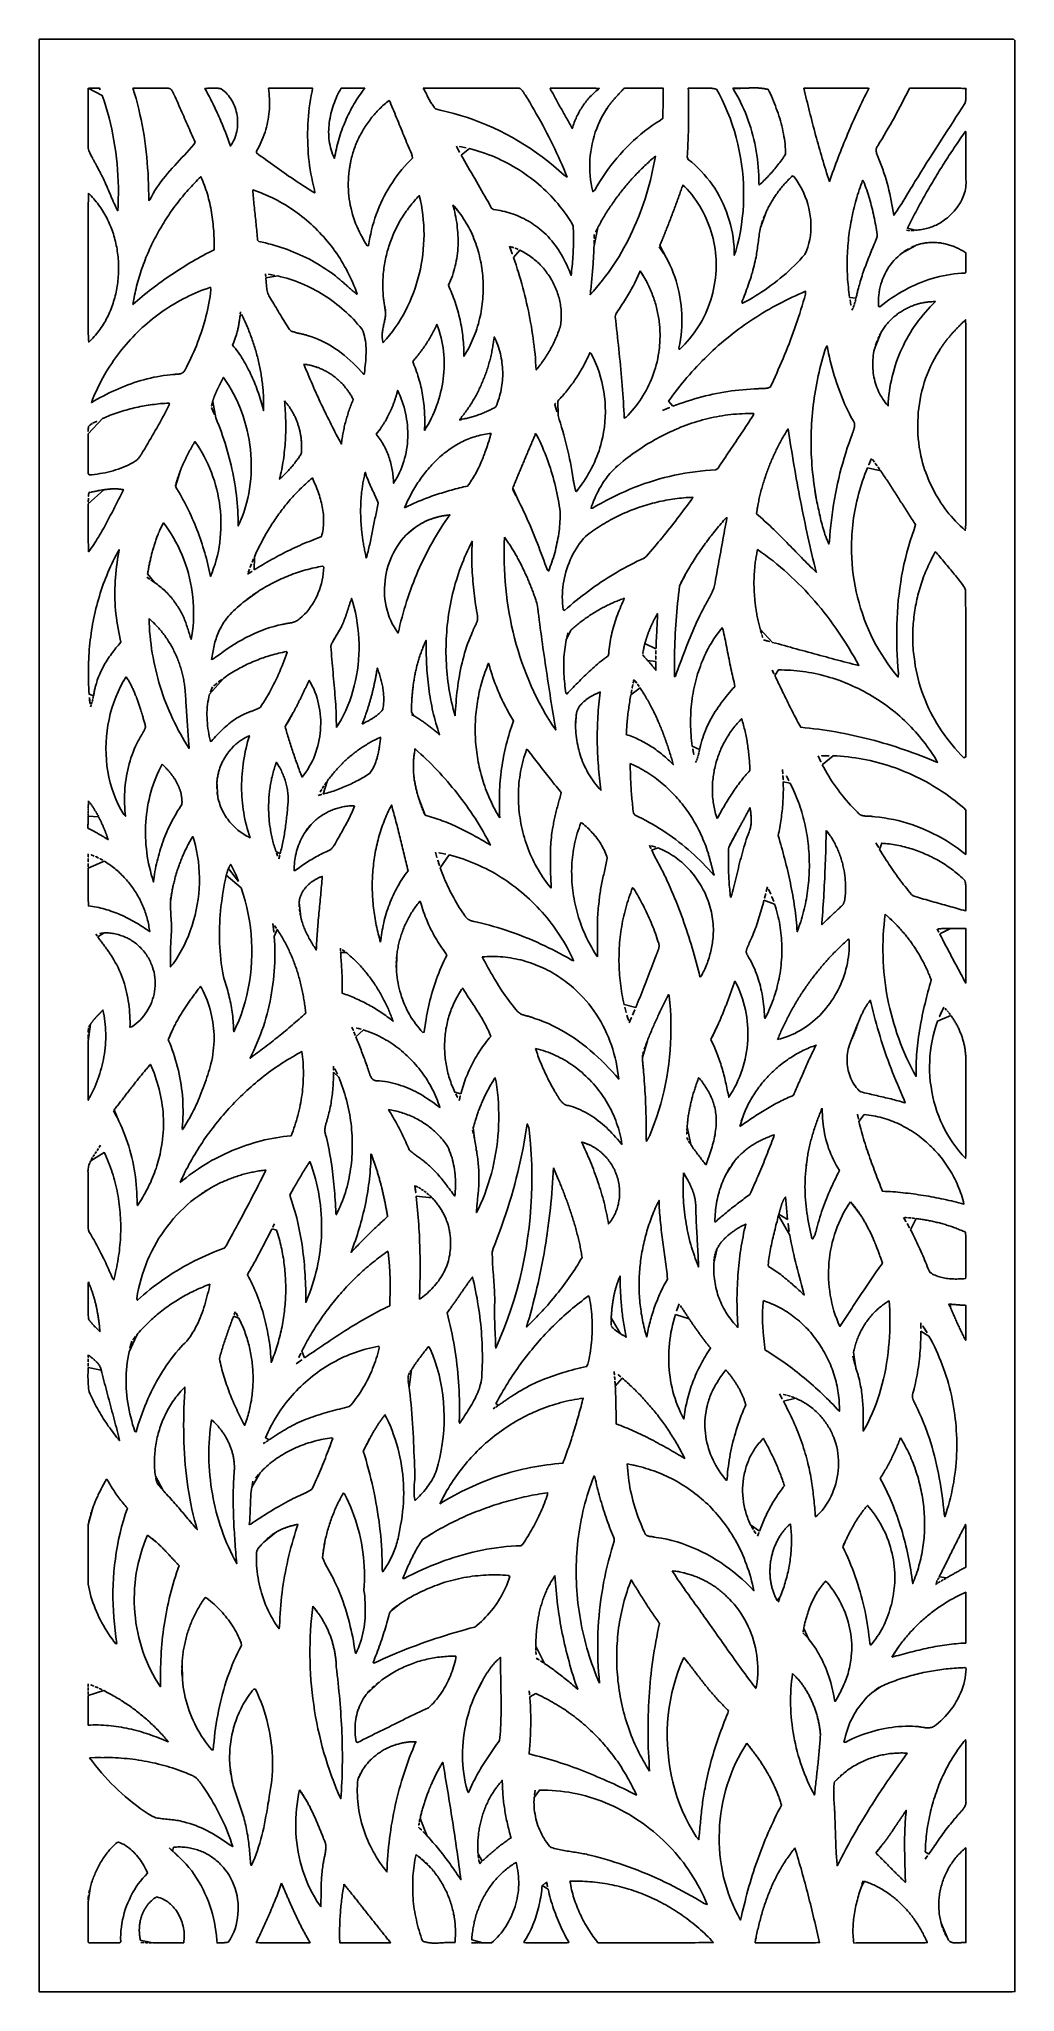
# Model space of a CAD drawing. Header units: metres. Extents: x -71 to 71, y -141 to 141.
import ezdxf

# ---------------------------------------------------------------- set-up
doc = ezdxf.new("R2010")
doc.units = ezdxf.units.M
doc.layers.add('HOLE', color=7, linetype='Continuous')
doc.layers.add('OUTER', color=7, linetype='Continuous')

msp = doc.modelspace()

# ---------------------------------------------------------------- linework, layer by layer
at = {"layer": 'HOLE'}
for points in [[(-63.48, 134.07), (-63.48, 133.66), (-63.48, 133.25), (-63.49, 132.84), (-63.49, 132.43), (-63.49, 132.01), (-63.49, 131.6), (-63.5, 131.19), (-63.5, 130.78), (-63.5, 130.37), (-63.5, 129.96), (-63.5, 129.55), (-63.51, 129.14), (-63.51, 128.73), (-63.51, 128.32), (-63.5, 127.91), (-63.5, 127.5), (-63.5, 127.09), (-63.49, 126.67), (-63.49, 126.26), (-63.48, 125.85), (-63.47, 125.44), (-63.43, 125.2), (-63.37, 125.04), (-63.31, 124.89), (-63.25, 124.73), (-63.18, 124.58), (-63.11, 124.43), (-63.03, 124.28), (-62.96, 124.14), (-62.88, 123.99), (-62.8, 123.84), (-62.72, 123.7), (-62.64, 123.55), (-62.55, 123.41), (-62.47, 123.27), (-62.39, 123.12), (-62.31, 122.98), (-62.22, 122.83), (-62.14, 122.68), (-62.07, 122.54), (-61.99, 122.39), (-61.92, 122.24), (-61.82, 122.05), (-61.68, 121.79), (-61.54, 121.52), (-61.41, 121.26), (-61.28, 120.99), (-61.16, 120.72), (-61.03, 120.44), (-60.91, 120.17), (-60.79, 119.9), (-60.67, 119.62), (-60.55, 119.35), (-60.44, 119.07), (-60.32, 118.79), (-60.2, 118.52), (-60.09, 118.24), (-59.97, 117.97), (-59.85, 117.7), (-59.73, 117.42), (-59.6, 117.15), (-59.48, 116.88), (-59.35, 116.61), (-59.21, 116.35), (-59.16, 117.19), (-59.13, 118.04), (-59.12, 118.89), (-59.12, 119.74), (-59.14, 120.59), (-59.18, 121.44), (-59.23, 122.28), (-59.3, 123.13), (-59.39, 123.97), (-59.49, 124.82), (-59.62, 125.66), (-59.75, 126.49), (-59.91, 127.33), (-60.08, 128.16), (-60.27, 128.98), (-60.47, 129.8), (-60.69, 130.62), (-60.93, 131.43), (-61.18, 132.24), (-61.45, 133.04), (-63.48, 134.07)], [(-63.33, 134.07), (-63.37, 134.07), (-63.4, 134.07), (-63.33, 134.07)], [(-63.21, 134.07), (-63.25, 134.07), (-63.29, 134.07), (-63.21, 134.07)], [(-63.1, 134.07), (-63.13, 134.07), (-63.17, 134.07), (-63.1, 134.07)], [(-62.98, 134.08), (-63.02, 134.08), (-63.06, 134.07), (-62.98, 134.08)], [(-62.86, 134.08), (-62.9, 134.08), (-62.94, 134.08), (-62.86, 134.08)], [(-62.75, 134.08), (-62.79, 134.08), (-62.83, 134.08), (-62.75, 134.08)], [(-62.63, 134.08), (-62.67, 134.08), (-62.71, 134.08), (-62.63, 134.08)], [(-62.52, 134.09), (-62.55, 134.08), (-62.59, 134.08), (-62.52, 134.09)], [(-62.4, 134.09), (-62.44, 134.09), (-62.48, 134.09), (-62.4, 134.09)], [(-62.28, 134.09), (-62.32, 134.09), (-62.36, 134.09), (-62.28, 134.09)], [(-62.17, 134.09), (-62.21, 134.09), (-62.24, 134.09), (-62.17, 134.09)], [(-62.05, 134.1), (-62.09, 134.09), (-62.13, 134.09), (-62.05, 134.1)], [(-61.94, 134.1), (-61.97, 134.1), (-62.01, 134.1), (-61.94, 134.1)], [(-61.73, 133.84), (-61.86, 134.1), (-61.9, 134.1), (-61.73, 133.84)], [(-57.01, 134.07), (-56.78, 133.32), (-56.56, 132.57), (-56.36, 131.82), (-56.17, 131.06), (-55.99, 130.3), (-55.82, 129.54), (-55.67, 128.77), (-55.53, 128), (-55.4, 127.23), (-55.29, 126.45), (-55.18, 125.68), (-55.09, 124.9), (-55.01, 124.12), (-54.94, 123.34), (-54.88, 122.56), (-54.83, 121.78), (-54.79, 121), (-54.76, 120.21), (-54.74, 119.43), (-54.72, 118.64), (-54.72, 117.86), (-54.57, 117.92), (-54.34, 118.38), (-54.09, 118.84), (-53.82, 119.28), (-53.54, 119.71), (-53.25, 120.13), (-52.95, 120.55), (-52.64, 120.96), (-52.32, 121.36), (-51.99, 121.75), (-51.65, 122.14), (-51.31, 122.52), (-50.97, 122.91), (-50.62, 123.28), (-50.27, 123.66), (-49.92, 124.04), (-49.57, 124.41), (-49.23, 124.79), (-48.88, 125.17), (-48.54, 125.55), (-48.2, 125.94), (-48.03, 126.3), (-48.16, 126.61), (-48.3, 126.92), (-48.44, 127.23), (-48.58, 127.54), (-48.71, 127.85), (-48.85, 128.16), (-48.99, 128.47), (-49.12, 128.78), (-49.26, 129.09), (-49.39, 129.4), (-49.53, 129.71), (-49.67, 130.02), (-49.8, 130.33), (-49.94, 130.64), (-50.08, 130.95), (-50.21, 131.26), (-50.35, 131.57), (-50.48, 131.88), (-50.62, 132.19), (-50.76, 132.5), (-50.89, 132.81), (-50.93, 132.87), (-50.96, 132.93), (-50.99, 133), (-51.02, 133.06), (-51.05, 133.13), (-51.08, 133.19), (-51.11, 133.26), (-51.14, 133.33), (-51.17, 133.4), (-51.2, 133.46), (-51.23, 133.53), (-51.27, 133.59), (-51.3, 133.65), (-51.34, 133.71), (-51.38, 133.77), (-51.42, 133.83), (-51.47, 133.88), (-51.52, 133.93), (-51.57, 133.97), (-51.63, 134.01), (-51.69, 134.05), (-51.79, 134.06), (-51.92, 134.07), (-52.04, 134.07), (-52.17, 134.08), (-52.29, 134.08), (-52.42, 134.08), (-52.54, 134.09), (-52.67, 134.09), (-52.79, 134.09), (-52.91, 134.09), (-53.04, 134.09), (-53.16, 134.09), (-53.29, 134.1), (-53.41, 134.1), (-53.54, 134.1), (-53.66, 134.1), (-53.78, 134.1), (-53.91, 134.09), (-54.03, 134.09), (-54.16, 134.09), (-54.28, 134.09), (-54.41, 134.09), (-54.53, 134.09), (-54.65, 134.09), (-54.78, 134.09), (-54.9, 134.09), (-55.03, 134.08), (-55.15, 134.08), (-55.28, 134.08), (-55.4, 134.08), (-55.52, 134.08), (-55.65, 134.08), (-55.77, 134.08), (-55.9, 134.07), (-56.02, 134.07), (-56.15, 134.07), (-57.01, 134.07)], [(-56.64, 134.07), (-56.77, 134.07), (-56.89, 134.07), (-56.64, 134.07)], [(-56.27, 134.07), (-56.39, 134.07), (-56.52, 134.07), (-56.27, 134.07)], [(-46.61, 134.06), (-46.47, 133.81), (-46.33, 133.56), (-46.2, 133.31), (-46.06, 133.06), (-45.93, 132.81), (-45.8, 132.55), (-45.67, 132.3), (-45.54, 132.04), (-45.42, 131.79), (-45.29, 131.53), (-45.17, 131.28), (-45.05, 131.02), (-44.92, 130.76), (-44.8, 130.5), (-44.69, 130.24), (-44.57, 129.98), (-44.46, 129.72), (-44.34, 129.45), (-44.23, 129.19), (-44.12, 128.93), (-44.01, 128.66), (-43.9, 128.4), (-43.8, 128.13), (-43.69, 127.86), (-43.59, 127.6), (-43.49, 127.33), (-43.39, 127.06), (-43.29, 126.79), (-43.2, 126.52), (-43.1, 126.25), (-43.01, 125.98), (-42.92, 125.71), (-42.75, 125.95), (-42.6, 126.2), (-42.46, 126.46), (-42.34, 126.73), (-42.23, 127), (-42.14, 127.27), (-42.06, 127.55), (-41.99, 127.84), (-41.94, 128.12), (-41.9, 128.41), (-41.87, 128.7), (-41.86, 128.99), (-41.86, 129.28), (-41.87, 129.57), (-41.9, 129.86), (-41.94, 130.14), (-42, 130.43), (-42.06, 130.71), (-42.14, 130.99), (-42.23, 131.27), (-42.33, 131.54), (-42.45, 131.8), (-42.58, 132.06), (-42.72, 132.31), (-42.87, 132.55), (-43.03, 132.79), (-43.2, 133.02), (-43.39, 133.23), (-43.59, 133.44), (-43.8, 133.64), (-44.02, 133.82), (-44.25, 134), (-44.29, 134.01), (-44.32, 134.01), (-44.36, 134.02), (-44.4, 134.03), (-44.43, 134.04), (-44.47, 134.04), (-44.5, 134.05), (-44.54, 134.05), (-44.58, 134.06), (-44.61, 134.06), (-44.65, 134.07), (-44.69, 134.07), (-44.72, 134.08), (-44.76, 134.08), (-44.8, 134.08), (-44.83, 134.09), (-44.87, 134.09), (-44.91, 134.09), (-44.95, 134.09), (-44.98, 134.09), (-45.02, 134.1), (-45.06, 134.1), (-45.09, 134.1), (-45.13, 134.1), (-45.17, 134.1), (-45.2, 134.1), (-45.24, 134.1), (-45.28, 134.1), (-45.31, 134.1), (-45.35, 134.1), (-45.39, 134.1), (-45.43, 134.1), (-45.46, 134.1), (-45.5, 134.09), (-45.54, 134.09), (-45.57, 134.09), (-45.61, 134.09), (-45.65, 134.09), (-45.69, 134.09), (-45.72, 134.09), (-45.76, 134.09), (-45.8, 134.08), (-45.83, 134.08), (-45.87, 134.08), (-45.91, 134.08), (-45.94, 134.08), (-45.98, 134.08), (-46.02, 134.07), (-46.06, 134.07), (-46.09, 134.07), (-46.13, 134.07), (-46.17, 134.07), (-46.2, 134.07), (-46.24, 134.07), (-46.61, 134.06)], [(-46.5, 134.06), (-46.53, 134.06), (-46.57, 134.06), (-46.5, 134.06)], [(-46.39, 134.06), (-46.42, 134.06), (-46.46, 134.06), (-46.39, 134.06)], [(-46.28, 134.06), (-46.31, 134.06), (-46.35, 134.06), (-46.28, 134.06)], [(-37.42, 134.08), (-37.37, 133.71), (-37.32, 133.33), (-37.29, 132.95), (-37.26, 132.58), (-37.25, 132.2), (-37.25, 131.82), (-37.26, 131.44), (-37.27, 131.06), (-37.3, 130.69), (-37.34, 130.31), (-37.39, 129.93), (-37.45, 129.56), (-37.52, 129.19), (-37.6, 128.82), (-37.69, 128.45), (-37.79, 128.09), (-37.9, 127.73), (-38.02, 127.37), (-38.15, 127.02), (-38.29, 126.67), (-38.44, 126.33), (-38.6, 125.99), (-38.77, 125.65), (-38.95, 125.33), (-39.14, 125), (-39.12, 124.72), (-38.79, 124.47), (-38.47, 124.23), (-38.14, 123.99), (-37.81, 123.75), (-37.48, 123.51), (-37.15, 123.27), (-36.81, 123.03), (-36.48, 122.79), (-36.15, 122.55), (-35.82, 122.32), (-35.48, 122.08), (-35.15, 121.85), (-34.81, 121.61), (-34.48, 121.38), (-34.14, 121.15), (-33.8, 120.93), (-33.46, 120.7), (-33.12, 120.47), (-32.78, 120.25), (-32.44, 120.03), (-32.09, 119.81), (-31.75, 119.59), (-31.4, 119.38), (-31.06, 119.16), (-30.71, 118.95), (-30.76, 119.37), (-30.9, 119.95), (-31.03, 120.54), (-31.15, 121.12), (-31.26, 121.71), (-31.36, 122.3), (-31.45, 122.89), (-31.52, 123.48), (-31.59, 124.08), (-31.64, 124.68), (-31.68, 125.27), (-31.71, 125.87), (-31.73, 126.47), (-31.74, 127.07), (-31.74, 127.66), (-31.73, 128.26), (-31.7, 128.86), (-31.67, 129.46), (-31.62, 130.06), (-31.56, 130.65), (-31.49, 131.24), (-31.41, 131.84), (-31.31, 132.43), (-31.21, 133.02), (-31.09, 133.6), (-31.02, 134.07), (-31.14, 134.07), (-31.27, 134.07), (-31.39, 134.08), (-31.52, 134.08), (-31.65, 134.08), (-31.77, 134.08), (-31.9, 134.08), (-32.02, 134.08), (-32.15, 134.08), (-32.27, 134.08), (-32.4, 134.08), (-32.53, 134.08), (-32.65, 134.08), (-32.78, 134.09), (-32.9, 134.09), (-33.03, 134.09), (-33.15, 134.09), (-33.28, 134.09), (-33.4, 134.09), (-33.53, 134.09), (-33.66, 134.09), (-33.78, 134.09), (-33.91, 134.09), (-34.03, 134.09), (-34.16, 134.09), (-34.28, 134.09), (-34.41, 134.09), (-34.54, 134.09), (-34.66, 134.09), (-34.79, 134.09), (-34.91, 134.09), (-35.04, 134.09), (-35.16, 134.09), (-35.29, 134.09), (-35.41, 134.09), (-35.54, 134.09), (-35.67, 134.09), (-35.79, 134.09), (-35.92, 134.09), (-36.04, 134.08), (-36.17, 134.08), (-37.42, 134.08)], [(-37.05, 134.08), (-37.17, 134.08), (-37.3, 134.08), (-37.05, 134.08)], [(-36.67, 134.08), (-36.79, 134.08), (-36.92, 134.08), (-36.67, 134.08)], [(-36.29, 134.08), (-36.42, 134.08), (-36.54, 134.08), (-36.29, 134.08)], [(-26.9, 134.08), (-27.05, 133.8), (-27.2, 133.51), (-27.35, 133.22), (-27.49, 132.92), (-27.62, 132.62), (-27.75, 132.31), (-27.87, 132), (-27.98, 131.69), (-28.09, 131.37), (-28.19, 131.05), (-28.28, 130.73), (-28.36, 130.41), (-28.44, 130.08), (-28.5, 129.75), (-28.56, 129.42), (-28.61, 129.09), (-28.64, 128.76), (-28.67, 128.43), (-28.69, 128.1), (-28.7, 127.77), (-28.69, 127.44), (-28.68, 127.11), (-28.65, 126.78), (-28.61, 126.46), (-28.56, 126.13), (-28.5, 125.81), (-28.42, 125.49), (-28.34, 125.17), (-28.24, 124.86), (-28.12, 124.55), (-27.99, 124.24), (-27.85, 123.94), (-27.79, 124.29), (-27.72, 124.63), (-27.65, 124.97), (-27.58, 125.32), (-27.5, 125.66), (-27.41, 126), (-27.32, 126.34), (-27.22, 126.68), (-27.12, 127.01), (-27.02, 127.34), (-26.91, 127.68), (-26.79, 128), (-26.67, 128.33), (-26.55, 128.66), (-26.42, 128.98), (-26.28, 129.3), (-26.14, 129.62), (-26, 129.94), (-25.85, 130.25), (-25.7, 130.56), (-25.54, 130.87), (-25.37, 131.18), (-25.21, 131.48), (-25.03, 131.78), (-24.86, 132.08), (-24.67, 132.38), (-24.49, 132.67), (-24.3, 132.96), (-24.1, 133.24), (-23.9, 133.52), (-23.69, 133.8), (-23.48, 134.08), (-23.53, 134.08), (-23.59, 134.08), (-23.64, 134.08), (-23.69, 134.08), (-23.75, 134.08), (-23.8, 134.08), (-23.85, 134.08), (-23.91, 134.08), (-23.96, 134.08), (-24.02, 134.08), (-24.07, 134.08), (-24.12, 134.08), (-24.18, 134.08), (-24.23, 134.08), (-24.28, 134.08), (-24.34, 134.08), (-24.39, 134.08), (-24.44, 134.08), (-24.5, 134.08), (-24.55, 134.08), (-24.6, 134.08), (-24.66, 134.08), (-24.71, 134.08), (-24.76, 134.08), (-24.82, 134.08), (-24.87, 134.08), (-24.92, 134.08), (-24.98, 134.08), (-25.03, 134.08), (-25.08, 134.08), (-25.14, 134.08), (-25.19, 134.08), (-25.24, 134.08), (-25.3, 134.08), (-25.35, 134.08), (-25.4, 134.08), (-25.46, 134.08), (-25.51, 134.08), (-25.56, 134.08), (-25.62, 134.08), (-25.67, 134.08), (-25.72, 134.08), (-25.78, 134.08), (-25.83, 134.08), (-25.88, 134.08), (-25.94, 134.08), (-25.99, 134.08), (-26.04, 134.08), (-26.1, 134.08), (-26.15, 134.08), (-26.21, 134.08), (-26.9, 134.08)], [(-26.74, 134.08), (-26.79, 134.08), (-26.85, 134.08), (-26.74, 134.08)], [(-26.58, 134.08), (-26.63, 134.08), (-26.69, 134.08), (-26.58, 134.08)], [(-26.42, 134.08), (-26.47, 134.08), (-26.53, 134.08), (-26.42, 134.08)], [(-26.26, 134.08), (-26.31, 134.08), (-26.37, 134.08), (-26.26, 134.08)], [(-15.01, 134.07), (-14.93, 133.93), (-14.85, 133.78), (-14.77, 133.64), (-14.69, 133.49), (-14.61, 133.35), (-14.54, 133.2), (-14.46, 133.05), (-14.38, 132.9), (-14.31, 132.76), (-14.23, 132.61), (-14.15, 132.47), (-14.07, 132.32), (-13.99, 132.18), (-13.9, 132.03), (-13.82, 131.89), (-13.73, 131.75), (-13.64, 131.62), (-13.55, 131.48), (-13.45, 131.35), (-13.36, 131.22), (-13.25, 131.09), (-12.55, 130.91), (-11.56, 130.68), (-10.58, 130.42), (-9.6, 130.14), (-8.63, 129.83), (-7.67, 129.49), (-6.72, 129.13), (-5.77, 128.75), (-4.84, 128.33), (-3.92, 127.9), (-3, 127.43), (-2.1, 126.95), (-1.22, 126.44), (-0.34, 125.9), (0.52, 125.34), (1.37, 124.76), (2.2, 124.15), (3.01, 123.52), (3.81, 122.87), (4.6, 122.2), (5.36, 121.5), (5.79, 121.22), (5.55, 121.81), (5.31, 122.41), (5.07, 122.99), (4.81, 123.58), (4.55, 124.16), (4.29, 124.74), (4.02, 125.32), (3.74, 125.9), (3.46, 126.47), (3.17, 127.04), (2.88, 127.6), (2.58, 128.16), (2.28, 128.73), (1.98, 129.28), (1.67, 129.84), (1.35, 130.39), (1.04, 130.94), (0.71, 131.49), (0.39, 132.04), (0.06, 132.58), (-0.27, 133.12), (-0.31, 133.18), (-0.35, 133.23), (-0.39, 133.29), (-0.43, 133.36), (-0.47, 133.42), (-0.51, 133.49), (-0.55, 133.55), (-0.6, 133.62), (-0.64, 133.68), (-0.68, 133.74), (-0.73, 133.8), (-0.78, 133.85), (-0.83, 133.91), (-0.88, 133.95), (-0.94, 133.99), (-0.99, 134.03), (-1.06, 134.06), (-1.12, 134.08), (-1.19, 134.09), (-1.26, 134.09), (-1.34, 134.08), (-1.58, 134.08), (-1.9, 134.08), (-2.22, 134.08), (-2.54, 134.08), (-2.86, 134.08), (-3.18, 134.08), (-3.5, 134.08), (-3.82, 134.08), (-4.14, 134.08), (-4.46, 134.08), (-4.78, 134.09), (-5.1, 134.09), (-5.42, 134.09), (-5.74, 134.09), (-6.06, 134.09), (-6.38, 134.09), (-6.7, 134.09), (-7.02, 134.09), (-7.34, 134.09), (-7.66, 134.09), (-7.98, 134.09), (-8.3, 134.09), (-8.62, 134.09), (-8.94, 134.09), (-9.26, 134.09), (-9.58, 134.09), (-9.9, 134.09), (-10.22, 134.09), (-10.53, 134.09), (-10.85, 134.08), (-11.17, 134.08), (-11.49, 134.08), (-11.81, 134.08), (-12.13, 134.08), (-12.45, 134.08), (-12.77, 134.08), (-13.09, 134.08), (-13.41, 134.08), (-13.73, 134.07), (-15.01, 134.07)], [(-14.05, 134.07), (-14.37, 134.07), (-14.69, 134.07), (-14.05, 134.07)], [(3.33, 134.07), (3.42, 133.89), (3.52, 133.7), (3.62, 133.52), (3.72, 133.34), (3.82, 133.16), (3.92, 132.98), (4.02, 132.79), (4.12, 132.61), (4.22, 132.43), (4.32, 132.25), (4.42, 132.07), (4.52, 131.89), (4.62, 131.7), (4.72, 131.52), (4.82, 131.34), (4.93, 131.16), (5.03, 130.98), (5.13, 130.8), (5.23, 130.62), (5.33, 130.44), (5.43, 130.26), (5.53, 130.08), (5.64, 129.89), (5.74, 129.71), (5.84, 129.53), (5.94, 129.35), (6.04, 129.17), (6.14, 128.99), (6.25, 128.81), (6.35, 128.63), (6.45, 128.45), (6.55, 128.27), (6.62, 128.49), (6.69, 128.7), (6.76, 128.92), (6.83, 129.13), (6.92, 129.34), (7, 129.54), (7.09, 129.75), (7.18, 129.95), (7.28, 130.15), (7.38, 130.35), (7.48, 130.55), (7.59, 130.74), (7.7, 130.93), (7.82, 131.12), (7.93, 131.31), (8.06, 131.49), (8.18, 131.67), (8.31, 131.85), (8.44, 132.02), (8.58, 132.2), (8.72, 132.37), (8.86, 132.54), (9, 132.7), (9.15, 132.86), (9.31, 133.02), (9.46, 133.18), (9.62, 133.33), (9.78, 133.48), (9.94, 133.63), (10.11, 133.77), (10.28, 133.91), (10.45, 134.05), (10.34, 134.06), (10.23, 134.06), (10.12, 134.06), (10.01, 134.06), (9.9, 134.07), (9.78, 134.07), (9.67, 134.07), (9.56, 134.07), (9.45, 134.07), (9.34, 134.08), (9.23, 134.08), (9.12, 134.08), (9, 134.08), (8.89, 134.08), (8.78, 134.08), (8.67, 134.08), (8.56, 134.09), (8.45, 134.09), (8.34, 134.09), (8.22, 134.09), (8.11, 134.09), (8, 134.09), (7.89, 134.09), (7.78, 134.09), (7.67, 134.09), (7.56, 134.09), (7.45, 134.09), (7.33, 134.09), (7.22, 134.09), (7.11, 134.09), (7, 134.09), (6.89, 134.09), (6.78, 134.09), (6.67, 134.09), (6.55, 134.09), (6.44, 134.09), (6.33, 134.09), (6.22, 134.09), (6.11, 134.09), (6, 134.09), (5.89, 134.09), (5.77, 134.08), (5.66, 134.08), (5.55, 134.08), (5.44, 134.08), (5.33, 134.08), (5.22, 134.08), (5.11, 134.08), (4.99, 134.08), (4.88, 134.08), (4.77, 134.08), (4.66, 134.08), (4.55, 134.08), (4.44, 134.08), (4.33, 134.07), (4.22, 134.07), (4.1, 134.07), (3.99, 134.07), (3.88, 134.07), (3.77, 134.07), (3.33, 134.07)], [(3.66, 134.07), (3.55, 134.07), (3.44, 134.07), (3.66, 134.07)], [(11.37, 130.83), (11.07, 130.34), (10.79, 129.83), (10.53, 129.32), (10.3, 128.8), (10.08, 128.26), (9.88, 127.72), (9.71, 127.17), (9.56, 126.61), (9.43, 126.05), (9.31, 125.48), (9.23, 124.9), (9.16, 124.33), (9.11, 123.75), (9.09, 123.17), (9.08, 122.59), (9.1, 122.01), (9.14, 121.43), (9.2, 120.85), (9.29, 120.28), (9.39, 119.71), (9.52, 119.14), (9.8, 119.36), (10.15, 119.97), (10.52, 120.57), (10.91, 121.17), (11.3, 121.75), (11.71, 122.32), (12.13, 122.89), (12.56, 123.44), (13.01, 123.98), (13.46, 124.51), (13.93, 125.03), (14.41, 125.53), (14.91, 126.02), (15.41, 126.5), (15.93, 126.97), (16.46, 127.42), (17, 127.85), (17.55, 128.27), (18.11, 128.68), (18.68, 129.06), (19.27, 129.43), (19.67, 129.74), (19.67, 129.95), (19.67, 130.15), (19.67, 130.36), (19.67, 130.57), (19.67, 130.78), (19.67, 130.98), (19.68, 131.19), (19.68, 131.4), (19.68, 131.6), (19.68, 131.81), (19.68, 132.02), (19.68, 132.23), (19.68, 132.43), (19.68, 132.64), (19.68, 132.85), (19.68, 133.05), (19.68, 133.26), (19.68, 133.47), (19.68, 133.67), (19.68, 133.88), (19.68, 134.09), (19.42, 134.09), (19.15, 134.09), (18.89, 134.09), (18.62, 134.08), (18.36, 134.08), (18.1, 134.08), (17.83, 134.08), (17.57, 134.08), (17.31, 134.08), (17.04, 134.08), (16.78, 134.08), (16.51, 134.08), (16.25, 134.08), (15.99, 134.08), (15.72, 134.08), (15.46, 134.08), (15.2, 134.08), (14.93, 134.08), (14.67, 134.08), (14.4, 134.08), (14.14, 134.08), (14.01, 134.03), (13.94, 133.96), (13.87, 133.89), (13.81, 133.81), (13.74, 133.74), (13.67, 133.67), (13.61, 133.6), (13.54, 133.52), (13.47, 133.45), (13.4, 133.38), (13.34, 133.31), (13.27, 133.23), (13.2, 133.16), (13.14, 133.09), (13.07, 133.02), (13, 132.94), (12.94, 132.87), (12.87, 132.8), (12.8, 132.72), (12.74, 132.65), (12.67, 132.58), (12.61, 132.5), (12.54, 132.43), (12.48, 132.35), (12.41, 132.28), (12.35, 132.2), (12.29, 132.13), (12.22, 132.05), (12.16, 131.97), (12.1, 131.89), (12.04, 131.82), (11.98, 131.74), (11.92, 131.66), (11.86, 131.58), (11.8, 131.5), (11.75, 131.42), (11.69, 131.34), (11.63, 131.25), (11.37, 130.83)], [(23.34, 134.08), (23.35, 133.69), (23.35, 133.29), (23.36, 132.89), (23.36, 132.49), (23.37, 132.1), (23.37, 131.7), (23.38, 131.3), (23.38, 130.9), (23.38, 130.5), (23.38, 130.11), (23.38, 129.71), (23.38, 129.31), (23.37, 128.91), (23.37, 128.52), (23.36, 128.12), (23.35, 127.72), (23.34, 127.32), (23.33, 126.93), (23.31, 126.53), (23.29, 126.13), (23.27, 125.73), (23.25, 125.34), (23.22, 124.94), (23.2, 124.54), (23.16, 124.15), (23.34, 123.76), (23.84, 123.37), (24.31, 122.96), (24.77, 122.53), (25.21, 122.09), (25.64, 121.62), (26.04, 121.14), (26.43, 120.65), (26.8, 120.14), (27.16, 119.61), (27.49, 119.07), (27.8, 118.52), (28.1, 117.96), (28.37, 117.38), (28.63, 116.8), (28.86, 116.2), (29.07, 115.6), (29.27, 114.99), (29.44, 114.37), (29.58, 113.75), (29.71, 113.12), (29.81, 112.49), (29.89, 111.85), (29.95, 111.21), (29.99, 110.56), (29.99, 109.92), (30.22, 110.53), (30.47, 111.47), (30.69, 112.42), (30.87, 113.38), (31.03, 114.35), (31.15, 115.31), (31.25, 116.29), (31.31, 117.26), (31.34, 118.24), (31.34, 119.22), (31.31, 120.2), (31.25, 121.17), (31.16, 122.15), (31.04, 123.12), (30.89, 124.08), (30.71, 125.04), (30.5, 126), (30.26, 126.94), (30, 127.88), (29.7, 128.81), (29.38, 129.73), (29.02, 130.63), (28.64, 131.52), (28.23, 132.4), (27.79, 133.26), (27.41, 133.95), (27.33, 133.96), (27.25, 133.98), (27.18, 134), (27.1, 134.01), (27.02, 134.02), (26.94, 134.04), (26.86, 134.05), (26.78, 134.06), (26.7, 134.07), (26.62, 134.07), (26.54, 134.08), (26.47, 134.09), (26.39, 134.09), (26.31, 134.1), (26.23, 134.1), (26.15, 134.11), (26.07, 134.11), (25.99, 134.11), (25.91, 134.11), (25.83, 134.11), (25.75, 134.11), (25.67, 134.11), (25.59, 134.11), (25.51, 134.11), (25.43, 134.11), (25.34, 134.11), (25.26, 134.1), (25.18, 134.1), (25.1, 134.1), (25.02, 134.1), (24.94, 134.09), (24.86, 134.09), (24.78, 134.09), (24.7, 134.09), (24.62, 134.08), (24.54, 134.08), (24.46, 134.08), (24.38, 134.08), (24.3, 134.07), (24.22, 134.07), (24.14, 134.07), (24.06, 134.07), (23.98, 134.07), (23.9, 134.07), (23.82, 134.07), (23.34, 134.08)], [(23.74, 134.07), (23.66, 134.07), (23.58, 134.07), (23.74, 134.07)], [(29.76, 134.07), (30.07, 133.58), (30.35, 133.08), (30.63, 132.58), (30.89, 132.07), (31.14, 131.55), (31.38, 131.03), (31.6, 130.5), (31.81, 129.97), (32.01, 129.43), (32.2, 128.89), (32.37, 128.34), (32.54, 127.79), (32.69, 127.23), (32.82, 126.67), (32.95, 126.11), (33.06, 125.54), (33.16, 124.97), (33.25, 124.4), (33.33, 123.82), (33.39, 123.25), (33.45, 122.67), (33.49, 122.09), (33.52, 121.51), (33.54, 120.93), (33.54, 120.35), (33.61, 120.07), (33.78, 120.23), (33.95, 120.39), (34.12, 120.55), (34.28, 120.72), (34.45, 120.88), (34.61, 121.05), (34.77, 121.22), (34.93, 121.39), (35.09, 121.56), (35.25, 121.73), (35.41, 121.9), (35.56, 122.08), (35.71, 122.26), (35.86, 122.44), (36.01, 122.62), (36.16, 122.8), (36.3, 122.99), (36.45, 123.17), (36.59, 123.36), (36.73, 123.55), (36.86, 123.74), (37, 123.93), (37.13, 124.12), (37.26, 124.32), (37.39, 124.52), (37.41, 124.86), (37.39, 125.24), (37.36, 125.62), (37.33, 125.99), (37.28, 126.37), (37.23, 126.75), (37.17, 127.12), (37.11, 127.5), (37.03, 127.87), (36.95, 128.24), (36.86, 128.62), (36.77, 128.98), (36.66, 129.35), (36.56, 129.72), (36.44, 130.08), (36.33, 130.45), (36.2, 130.81), (36.07, 131.17), (35.94, 131.52), (35.8, 131.88), (35.66, 132.23), (35.51, 132.58), (35.36, 132.93), (35.21, 133.27), (35.05, 133.61), (34.9, 133.89), (34.81, 133.92), (34.71, 133.94), (34.61, 133.96), (34.52, 133.98), (34.42, 134), (34.32, 134.02), (34.22, 134.04), (34.13, 134.05), (34.03, 134.06), (33.93, 134.08), (33.83, 134.09), (33.73, 134.1), (33.63, 134.1), (33.53, 134.11), (33.43, 134.12), (33.33, 134.12), (33.23, 134.12), (33.13, 134.13), (33.03, 134.13), (32.92, 134.13), (32.82, 134.13), (32.72, 134.13), (32.62, 134.13), (32.52, 134.12), (32.41, 134.12), (32.31, 134.12), (32.21, 134.12), (32.11, 134.11), (32, 134.11), (31.9, 134.1), (31.8, 134.1), (31.7, 134.09), (31.59, 134.09), (31.49, 134.09), (31.39, 134.08), (31.29, 134.08), (29.76, 134.07)], [(30.27, 134.05), (30.17, 134.05), (30.06, 134.06), (30.27, 134.05)], [(30.57, 134.06), (30.47, 134.05), (30.37, 134.05), (30.57, 134.06)], [(30.88, 134.06), (30.77, 134.06), (30.67, 134.06), (30.88, 134.06)], [(31.18, 134.07), (31.08, 134.07), (30.98, 134.07), (31.18, 134.07)], [(40.04, 134.08), (40.14, 133.66), (40.25, 133.23), (40.35, 132.81), (40.45, 132.38), (40.56, 131.96), (40.66, 131.53), (40.77, 131.11), (40.88, 130.68), (40.98, 130.26), (41.09, 129.84), (41.2, 129.41), (41.31, 128.99), (41.42, 128.57), (41.53, 128.14), (41.65, 127.72), (41.76, 127.3), (41.88, 126.88), (41.99, 126.45), (42.11, 126.03), (42.23, 125.61), (42.35, 125.19), (42.47, 124.77), (42.59, 124.35), (42.71, 123.93), (42.84, 123.51), (42.96, 123.1), (43.09, 122.68), (43.22, 122.26), (43.35, 121.84), (43.48, 121.43), (43.62, 121.01), (43.75, 120.6), (43.9, 121.03), (44.06, 121.46), (44.21, 121.89), (44.37, 122.32), (44.53, 122.75), (44.69, 123.18), (44.85, 123.61), (45.02, 124.04), (45.18, 124.46), (45.35, 124.89), (45.52, 125.32), (45.69, 125.74), (45.86, 126.17), (46.03, 126.59), (46.21, 127.01), (46.38, 127.44), (46.56, 127.86), (46.74, 128.28), (46.92, 128.7), (47.11, 129.12), (47.29, 129.53), (47.48, 129.95), (47.67, 130.37), (47.86, 130.78), (48.06, 131.2), (48.25, 131.61), (48.45, 132.02), (48.65, 132.43), (48.85, 132.84), (49.06, 133.25), (49.26, 133.66), (49.47, 134.06), (49.32, 134.07), (49.18, 134.07), (49.03, 134.07), (48.88, 134.07), (48.73, 134.07), (48.59, 134.07), (48.44, 134.08), (48.29, 134.08), (48.14, 134.08), (48, 134.08), (47.85, 134.08), (47.7, 134.08), (47.55, 134.08), (47.41, 134.08), (47.26, 134.08), (47.11, 134.08), (46.96, 134.09), (46.82, 134.09), (46.67, 134.09), (46.52, 134.09), (46.38, 134.09), (46.23, 134.09), (46.08, 134.09), (45.93, 134.09), (45.79, 134.09), (45.64, 134.09), (45.49, 134.09), (45.34, 134.09), (45.2, 134.09), (45.05, 134.09), (44.9, 134.09), (44.75, 134.09), (44.61, 134.09), (44.46, 134.09), (44.31, 134.09), (44.17, 134.09), (44.02, 134.09), (43.87, 134.09), (43.72, 134.09), (43.58, 134.09), (43.43, 134.09), (43.28, 134.09), (43.13, 134.08), (42.99, 134.08), (42.84, 134.08), (42.69, 134.08), (42.54, 134.08), (42.4, 134.08), (42.25, 134.08), (42.1, 134.08), (41.96, 134.08), (41.81, 134.08), (41.66, 134.08), (41.51, 134.08), (41.37, 134.08), (40.04, 134.08)], [(40.78, 134.08), (40.63, 134.08), (40.48, 134.08), (40.78, 134.08)], [(41.22, 134.08), (41.07, 134.08), (40.92, 134.08), (41.22, 134.08)], [(55.35, 134.08), (55.08, 133.55), (54.81, 133.02), (54.54, 132.49), (54.27, 131.96), (53.99, 131.43), (53.72, 130.91), (53.43, 130.39), (53.15, 129.86), (52.86, 129.35), (52.57, 128.83), (52.27, 128.31), (51.97, 127.8), (51.67, 127.29), (51.37, 126.78), (51.06, 126.27), (50.75, 125.77), (50.66, 125.65), (50.59, 125.54), (50.54, 125.42), (50.51, 125.3), (50.5, 125.18), (50.5, 125.06), (50.52, 124.93), (50.54, 124.81), (50.58, 124.68), (50.62, 124.56), (50.67, 124.43), (50.72, 124.31), (50.77, 124.19), (50.82, 124.07), (50.87, 123.95), (50.91, 123.83), (51.11, 123.35), (51.29, 122.86), (51.47, 122.36), (51.64, 121.86), (51.8, 121.36), (51.95, 120.86), (52.1, 120.35), (52.23, 119.85), (52.36, 119.34), (52.48, 118.82), (52.59, 118.31), (52.7, 117.79), (52.8, 117.27), (52.9, 116.76), (52.99, 116.24), (53.07, 115.72), (53.31, 116.05), (53.54, 116.39), (53.76, 116.73), (53.99, 117.07), (54.21, 117.42), (54.43, 117.77), (54.64, 118.12), (54.86, 118.47), (55.07, 118.82), (55.28, 119.17), (55.49, 119.52), (55.71, 119.87), (55.92, 120.22), (56.13, 120.57), (56.35, 120.92), (56.57, 121.27), (56.98, 121.94), (57.4, 122.61), (57.81, 123.27), (58.23, 123.93), (58.66, 124.6), (59.08, 125.26), (59.51, 125.92), (59.93, 126.58), (60.36, 127.24), (60.79, 127.9), (61.21, 128.56), (61.64, 129.22), (62.06, 129.88), (62.49, 130.54), (62.91, 131.2), (63.33, 131.87), (63.38, 131.99), (63.42, 132.12), (63.45, 132.25), (63.48, 132.39), (63.49, 132.52), (63.5, 132.66), (63.51, 132.8), (63.51, 132.94), (63.51, 133.08), (63.51, 133.22), (63.5, 133.36), (63.5, 133.5), (63.5, 133.64), (63.5, 133.78), (63.51, 133.91), (63.52, 134.05), (63.27, 134.06), (63.01, 134.06), (62.76, 134.07), (62.5, 134.07), (62.25, 134.08), (61.99, 134.08), (61.74, 134.08), (61.48, 134.08), (61.22, 134.09), (60.97, 134.09), (60.71, 134.09), (60.46, 134.09), (60.2, 134.09), (59.95, 134.09), (59.69, 134.09), (59.44, 134.09), (59.18, 134.09), (58.93, 134.09), (58.67, 134.09), (58.41, 134.09), (58.16, 134.09), (57.9, 134.08), (57.65, 134.08), (57.39, 134.08), (57.14, 134.08), (56.88, 134.08), (56.63, 134.08), (56.37, 134.08), (55.35, 134.08)], [(56.11, 134.08), (55.86, 134.08), (55.6, 134.08), (56.11, 134.08)], [(-25.71, 122.18), (-25.77, 121.72), (-25.81, 121.27), (-25.84, 120.81), (-25.86, 120.35), (-25.85, 119.89), (-25.84, 119.43), (-25.81, 118.97), (-25.77, 118.52), (-25.71, 118.06), (-25.64, 117.61), (-25.56, 117.16), (-25.46, 116.71), (-25.35, 116.27), (-25.23, 115.83), (-25.1, 115.39), (-24.95, 114.96), (-24.79, 114.53), (-24.62, 114.11), (-24.44, 113.69), (-24.25, 113.28), (-24.04, 112.87), (-23.82, 112.47), (-23.6, 112.08), (-23.36, 111.69), (-23.11, 111.31), (-22.92, 111.32), (-22.84, 111.9), (-22.73, 112.47), (-22.61, 113.04), (-22.48, 113.61), (-22.33, 114.17), (-22.17, 114.73), (-21.99, 115.29), (-21.8, 115.83), (-21.6, 116.38), (-21.38, 116.91), (-21.15, 117.44), (-20.9, 117.97), (-20.64, 118.48), (-20.37, 118.99), (-20.08, 119.49), (-19.78, 119.98), (-19.47, 120.47), (-19.15, 120.94), (-18.82, 121.41), (-18.47, 121.86), (-18.11, 122.31), (-17.74, 122.74), (-17.36, 123.17), (-16.96, 123.58), (-16.56, 123.98), (-16.59, 124.32), (-16.72, 124.64), (-16.86, 124.96), (-17, 125.28), (-17.14, 125.61), (-17.27, 125.93), (-17.41, 126.25), (-17.54, 126.58), (-17.68, 126.9), (-17.81, 127.23), (-17.95, 127.55), (-18.08, 127.87), (-18.21, 128.2), (-18.35, 128.52), (-18.48, 128.85), (-18.61, 129.17), (-18.74, 129.5), (-18.88, 129.82), (-19.01, 130.15), (-19.14, 130.47), (-19.28, 130.79), (-19.41, 131.12), (-19.54, 131.44), (-19.68, 131.77), (-19.81, 132.09), (-19.96, 132.32), (-20.14, 132.18), (-20.32, 132.03), (-20.49, 131.88), (-20.66, 131.73), (-20.84, 131.57), (-21.01, 131.42), (-21.17, 131.26), (-21.34, 131.09), (-21.5, 130.93), (-21.66, 130.76), (-21.82, 130.59), (-21.97, 130.41), (-22.13, 130.24), (-22.28, 130.06), (-22.43, 129.88), (-22.57, 129.7), (-22.71, 129.51), (-22.85, 129.33), (-22.99, 129.14), (-23.13, 128.95), (-23.26, 128.75), (-23.39, 128.56), (-23.51, 128.36), (-23.64, 128.16), (-23.76, 127.96), (-23.87, 127.76), (-23.99, 127.55), (-24.1, 127.34), (-24.21, 127.13), (-24.31, 126.92), (-24.41, 126.71), (-24.51, 126.5), (-24.61, 126.28), (-24.7, 126.07), (-24.79, 125.85), (-24.87, 125.63), (-24.95, 125.41), (-25.03, 125.18), (-25.11, 124.96), (-25.18, 124.74), (-25.25, 124.51), (-25.31, 124.28), (-25.37, 124.05), (-25.43, 123.82), (-25.71, 122.18)], [(11.58, 131.17), (11.52, 131.09), (11.47, 131), (11.58, 131.17)], [(56.22, 113.54), (56.44, 113.56), (56.66, 113.58), (56.88, 113.61), (57.1, 113.64), (57.32, 113.68), (57.54, 113.73), (57.76, 113.78), (57.97, 113.83), (58.19, 113.9), (58.4, 113.97), (58.61, 114.04), (58.82, 114.12), (59.02, 114.21), (59.23, 114.3), (59.43, 114.41), (59.62, 114.51), (59.82, 114.63), (60.01, 114.75), (60.19, 114.88), (60.39, 115.03), (60.6, 115.19), (60.81, 115.36), (61.02, 115.53), (61.22, 115.72), (61.42, 115.91), (61.61, 116.11), (61.8, 116.31), (61.98, 116.53), (62.15, 116.74), (62.32, 116.97), (62.47, 117.2), (62.62, 117.43), (62.76, 117.67), (62.89, 117.92), (63.01, 118.17), (63.12, 118.42), (63.21, 118.68), (63.3, 118.95), (63.37, 119.21), (63.43, 119.49), (63.47, 119.76), (63.5, 120.04), (63.52, 120.32), (63.52, 120.6), (63.5, 120.89), (63.49, 121.16), (63.49, 121.43), (63.49, 121.7), (63.49, 121.98), (63.49, 122.25), (63.49, 122.52), (63.49, 122.79), (63.49, 123.06), (63.49, 123.33), (63.49, 123.6), (63.49, 123.87), (63.49, 124.15), (63.49, 124.42), (63.49, 124.69), (63.49, 124.96), (63.49, 125.23), (63.49, 125.5), (63.49, 125.77), (63.49, 126.04), (63.49, 126.31), (63.48, 126.59), (63.48, 126.86), (63.48, 127.13), (63.47, 127.4), (63.47, 127.67), (63.43, 127.83), (63.24, 127.57), (63.05, 127.3), (62.87, 127.03), (62.68, 126.76), (62.5, 126.5), (62.31, 126.23), (62.13, 125.96), (61.95, 125.69), (61.77, 125.42), (61.59, 125.14), (61.41, 124.87), (61.23, 124.6), (61.05, 124.33), (60.87, 124.05), (60.7, 123.78), (60.52, 123.5), (60.35, 123.23), (60.17, 122.95), (60, 122.68), (59.82, 122.4), (59.65, 122.12), (59.48, 121.84), (59.31, 121.56), (59.14, 121.28), (58.97, 121), (58.8, 120.72), (58.64, 120.44), (58.47, 120.16), (58.3, 119.88), (58.14, 119.6), (57.97, 119.32), (57.81, 119.03), (57.65, 118.75), (57.49, 118.46), (57.33, 118.18), (57.17, 117.89), (57.01, 117.61), (56.85, 117.32), (56.69, 117.03), (56.54, 116.74), (56.38, 116.46), (56.23, 116.17), (56.07, 115.88), (55.92, 115.59), (55.77, 115.3), (55.62, 115.01), (55.47, 114.72), (55.32, 114.42), (55.17, 114.13), (55.03, 113.84), (56.22, 113.54)], [(-10.22, 125.72), (-9.99, 125.28), (-9.75, 124.85), (-10.22, 125.72)], [(-8.79, 125.45), (-9.26, 125.55), (-9.74, 125.64), (-8.79, 125.45)], [(-9.51, 124.42), (-9.28, 123.99), (-9.03, 123.56), (-8.79, 123.14), (-8.55, 122.71), (-8.3, 122.28), (-8.05, 121.86), (-7.81, 121.43), (-7.56, 121.01), (-7.31, 120.58), (-7.06, 120.16), (-6.81, 119.73), (-6.57, 119.31), (-6.32, 118.88), (-6.08, 118.45), (-5.84, 118.03), (-5.59, 117.6), (-5.36, 117.17), (-5.12, 116.73), (-4.83, 116.56), (-4.5, 116.51), (-4.18, 116.45), (-3.86, 116.38), (-3.54, 116.31), (-3.22, 116.24), (-2.91, 116.15), (-2.59, 116.06), (-2.28, 115.96), (-1.97, 115.86), (-1.66, 115.75), (-1.35, 115.63), (-1.05, 115.5), (-0.75, 115.36), (-0.46, 115.22), (-0.16, 115.07), (0.12, 114.91), (0.41, 114.74), (0.69, 114.56), (0.96, 114.38), (1.23, 114.18), (1.52, 113.97), (1.85, 113.72), (2.16, 113.46), (2.47, 113.19), (2.76, 112.91), (3.04, 112.62), (3.32, 112.32), (3.58, 112.01), (3.84, 111.69), (4.08, 111.37), (4.32, 111.03), (4.55, 110.69), (4.77, 110.35), (4.98, 109.99), (5.18, 109.63), (5.37, 109.27), (5.56, 108.9), (5.74, 108.52), (5.91, 108.15), (6.08, 107.77), (6.24, 107.39), (6.39, 107), (6.42, 107.34), (6.46, 107.68), (6.49, 108.02), (6.52, 108.36), (6.56, 108.7), (6.58, 109.04), (6.61, 109.38), (6.64, 109.72), (6.66, 110.06), (6.68, 110.4), (6.7, 110.74), (6.71, 111.08), (6.72, 111.42), (6.73, 111.76), (6.73, 112.1), (6.74, 112.44), (6.73, 112.78), (6.73, 113.12), (6.72, 113.46), (6.7, 113.8), (6.68, 114.14), (6.5, 114.55), (6.24, 114.97), (5.96, 115.39), (5.68, 115.8), (5.38, 116.21), (5.08, 116.61), (4.77, 117), (4.45, 117.39), (4.13, 117.77), (3.8, 118.14), (3.46, 118.5), (3.11, 118.86), (2.75, 119.21), (2.39, 119.55), (2.03, 119.88), (1.65, 120.21), (1.27, 120.52), (0.88, 120.83), (0.49, 121.13), (0.09, 121.43), (-0.31, 121.71), (-0.72, 121.99), (-1.13, 122.26), (-1.55, 122.52), (-1.98, 122.77), (-2.41, 123.01), (-2.84, 123.25), (-3.28, 123.47), (-3.72, 123.69), (-4.16, 123.9), (-4.61, 124.09), (-5.06, 124.28), (-5.52, 124.46), (-5.98, 124.63), (-6.44, 124.79), (-6.9, 124.94), (-7.37, 125.08), (-7.84, 125.21), (-8.31, 125.34), (-9.51, 124.42)], [(9.7, 111.29), (9.69, 111.01), (9.67, 110.74), (9.66, 110.47), (9.65, 110.2), (9.63, 109.92), (9.62, 109.65), (9.6, 109.38), (9.59, 109.11), (9.57, 108.84), (9.55, 108.56), (9.53, 108.29), (9.51, 108.02), (9.49, 107.75), (9.47, 107.47), (9.44, 107.2), (9.42, 106.93), (9.4, 106.66), (9.37, 106.39), (9.34, 106.12), (9.32, 105.84), (9.29, 105.57), (9.26, 105.3), (9.23, 105.03), (9.2, 104.76), (9.17, 104.49), (9.14, 104.22), (9.6, 104.73), (10.06, 105.25), (10.5, 105.79), (10.93, 106.33), (11.36, 106.88), (11.77, 107.44), (12.17, 108.01), (12.56, 108.59), (12.94, 109.18), (13.31, 109.77), (13.66, 110.37), (14.01, 110.98), (14.34, 111.59), (14.67, 112.22), (14.98, 112.85), (15.28, 113.48), (15.57, 114.12), (15.85, 114.77), (16.12, 115.42), (16.38, 116.07), (16.62, 116.74), (16.86, 117.4), (17.08, 118.07), (17.29, 118.74), (17.49, 119.42), (17.68, 120.1), (17.86, 120.79), (18.02, 121.47), (18.18, 122.16), (18.32, 122.86), (18.45, 123.55), (18.57, 124.25), (18.4, 124.1), (18.23, 123.96), (18.06, 123.81), (17.89, 123.66), (17.73, 123.51), (17.56, 123.36), (17.4, 123.21), (17.23, 123.06), (17.07, 122.9), (16.91, 122.75), (16.74, 122.59), (16.58, 122.44), (16.42, 122.28), (16.27, 122.12), (16.11, 121.96), (15.95, 121.8), (15.8, 121.63), (15.64, 121.47), (15.49, 121.31), (15.33, 121.14), (15.18, 120.97), (15.03, 120.8), (14.88, 120.64), (14.73, 120.47), (14.59, 120.29), (14.44, 120.12), (14.29, 119.95), (14.15, 119.78), (14.01, 119.6), (13.87, 119.42), (13.72, 119.25), (13.58, 119.07), (13.45, 118.89), (13.31, 118.71), (13.17, 118.53), (13.04, 118.35), (12.9, 118.17), (12.77, 117.98), (12.64, 117.8), (12.51, 117.61), (12.38, 117.43), (12.25, 117.24), (12.12, 117.05), (11.99, 116.86), (11.87, 116.67), (11.75, 116.48), (11.62, 116.29), (11.5, 116.1), (11.38, 115.91), (11.26, 115.71), (11.15, 115.52), (11.03, 115.32), (10.92, 115.13), (10.8, 114.93), (10.69, 114.73), (10.58, 114.54), (10.47, 114.34), (10.36, 114.14), (10.25, 113.94), (9.7, 111.29)], [(-25.61, 122.89), (-25.65, 122.65), (-25.68, 122.42), (-25.61, 122.89)], [(-25.48, 123.59), (-25.53, 123.36), (-25.57, 123.12), (-25.48, 123.59)], [(-63.46, 118.89), (-63.46, 118.38), (-63.46, 117.88), (-63.47, 117.37), (-63.47, 116.86), (-63.48, 116.36), (-63.48, 115.85), (-63.48, 115.35), (-63.48, 114.84), (-63.49, 114.33), (-63.49, 113.83), (-63.49, 113.32), (-63.49, 112.82), (-63.5, 112.31), (-63.5, 111.8), (-63.5, 111.3), (-63.5, 110.79), (-63.5, 110.29), (-63.5, 109.78), (-63.5, 109.27), (-63.5, 108.77), (-63.5, 108.26), (-63.5, 107.76), (-63.5, 107.25), (-63.5, 106.74), (-63.5, 106.24), (-63.5, 105.73), (-63.5, 105.23), (-63.5, 104.72), (-63.5, 104.21), (-63.49, 103.71), (-63.49, 103.2), (-63.49, 102.7), (-63.49, 102.19), (-63.49, 101.68), (-63.48, 101.18), (-63.48, 100.67), (-63.48, 100.16), (-63.47, 99.66), (-63.47, 99.15), (-63.47, 98.65), (-63.46, 98.14), (-63.46, 97.63), (-63.39, 97.36), (-63.18, 97.55), (-62.99, 97.75), (-62.8, 97.96), (-62.61, 98.16), (-62.43, 98.37), (-62.25, 98.59), (-62.07, 98.8), (-61.91, 99.03), (-61.74, 99.25), (-61.59, 99.48), (-61.43, 99.71), (-61.28, 99.95), (-61.14, 100.18), (-61, 100.42), (-60.87, 100.67), (-60.74, 100.92), (-60.61, 101.17), (-60.5, 101.42), (-60.38, 101.67), (-60.27, 101.93), (-60.17, 102.19), (-60.07, 102.45), (-59.97, 102.71), (-59.88, 102.98), (-59.8, 103.25), (-59.72, 103.52), (-59.64, 103.79), (-59.57, 104.06), (-59.5, 104.33), (-59.44, 104.61), (-59.39, 104.88), (-59.33, 105.16), (-59.29, 105.44), (-59.25, 105.72), (-59.21, 106), (-59.18, 106.28), (-59.15, 106.57), (-59.13, 106.85), (-59.11, 107.13), (-59.1, 107.42), (-59.09, 107.7), (-59.08, 107.98), (-59.09, 108.27), (-59.09, 108.55), (-59.1, 108.83), (-59.12, 109.12), (-59.14, 109.4), (-59.16, 109.68), (-59.19, 109.97), (-59.23, 110.25), (-59.27, 110.53), (-59.31, 110.81), (-59.36, 111.09), (-59.42, 111.36), (-59.48, 111.64), (-59.54, 111.92), (-59.61, 112.19), (-59.68, 112.46), (-59.76, 112.73), (-59.84, 113), (-59.93, 113.27), (-60.02, 113.54), (-60.12, 113.8), (-60.22, 114.06), (-60.33, 114.32), (-60.44, 114.58), (-60.56, 114.83), (-60.68, 115.08), (-60.8, 115.33), (-60.93, 115.58), (-61.07, 115.82), (-61.21, 116.06), (-61.35, 116.3), (-61.5, 116.54), (-61.66, 116.77), (-61.81, 117), (-61.98, 117.22), (-62.15, 117.44), (-62.32, 117.66), (-62.5, 117.88), (-62.68, 118.09), (-62.87, 118.29), (-63.06, 118.5), (-63.25, 118.69), (-63.46, 118.89)], [(-57.03, 102.82), (-56.69, 103.11), (-56.35, 103.4), (-56.01, 103.69), (-55.66, 103.97), (-55.32, 104.25), (-54.97, 104.53), (-54.62, 104.81), (-54.27, 105.08), (-53.91, 105.35), (-53.56, 105.62), (-53.2, 105.88), (-52.84, 106.14), (-52.48, 106.4), (-52.11, 106.66), (-51.75, 106.91), (-51.38, 107.16), (-51.01, 107.4), (-50.64, 107.65), (-50.27, 107.89), (-49.89, 108.13), (-49.52, 108.36), (-49.14, 108.59), (-48.76, 108.82), (-48.38, 109.04), (-48, 109.26), (-47.61, 109.48), (-47.22, 109.69), (-46.83, 109.9), (-46.44, 110.11), (-46.05, 110.31), (-45.66, 110.51), (-45.26, 110.71), (-45.26, 111.05), (-45.26, 111.39), (-45.26, 111.73), (-45.26, 112.07), (-45.27, 112.4), (-45.29, 112.74), (-45.3, 113.08), (-45.32, 113.42), (-45.35, 113.76), (-45.38, 114.1), (-45.41, 114.44), (-45.45, 114.78), (-45.49, 115.11), (-45.53, 115.45), (-45.58, 115.79), (-45.63, 116.12), (-45.69, 116.45), (-45.75, 116.79), (-45.82, 117.12), (-45.9, 117.45), (-45.97, 117.78), (-46.06, 118.1), (-46.14, 118.43), (-46.24, 118.75), (-46.33, 119.08), (-46.44, 119.4), (-46.55, 119.72), (-46.66, 120.03), (-46.78, 120.35), (-46.91, 120.66), (-47.04, 120.97), (-47.18, 121.28), (-47.41, 121.06), (-47.65, 120.82), (-47.88, 120.59), (-48.11, 120.36), (-48.34, 120.12), (-48.56, 119.88), (-48.78, 119.64), (-49, 119.39), (-49.22, 119.15), (-49.44, 118.9), (-49.65, 118.64), (-49.86, 118.39), (-50.07, 118.14), (-50.28, 117.88), (-50.48, 117.62), (-50.68, 117.36), (-50.88, 117.09), (-51.08, 116.83), (-51.27, 116.56), (-51.47, 116.29), (-51.66, 116.02), (-51.84, 115.74), (-52.03, 115.47), (-52.21, 115.19), (-52.39, 114.91), (-52.56, 114.63), (-52.73, 114.34), (-52.9, 114.06), (-53.07, 113.77), (-53.24, 113.48), (-53.4, 113.19), (-53.56, 112.9), (-53.72, 112.61), (-53.87, 112.31), (-54.02, 112.02), (-54.17, 111.72), (-54.31, 111.42), (-54.45, 111.12), (-54.59, 110.81), (-54.73, 110.51), (-54.86, 110.2), (-54.99, 109.9), (-55.12, 109.59), (-55.24, 109.28), (-55.36, 108.97), (-55.48, 108.65), (-55.6, 108.34), (-55.71, 108.02), (-55.81, 107.71), (-55.92, 107.39), (-56.02, 107.07), (-56.12, 106.75), (-56.21, 106.43), (-56.3, 106.11), (-56.39, 105.78), (-56.48, 105.46), (-56.56, 105.13), (-56.64, 104.8), (-56.71, 104.48), (-56.78, 104.15), (-56.85, 103.82), (-57.03, 102.82)], [(-39.67, 119.37), (-39.65, 119.08), (-39.63, 118.79), (-39.61, 118.5), (-39.58, 118.21), (-39.55, 117.92), (-39.53, 117.63), (-39.5, 117.34), (-39.47, 117.05), (-39.44, 116.76), (-39.41, 116.47), (-39.38, 116.18), (-39.35, 115.89), (-39.32, 115.6), (-39.28, 115.31), (-39.25, 115.02), (-39.22, 114.73), (-39.19, 114.44), (-39.16, 114.15), (-39.13, 113.86), (-39.1, 113.57), (-39.08, 113.28), (-39.05, 112.99), (-39.03, 112.7), (-39, 112.41), (-38.98, 112.12), (-38.78, 111.91), (-38.32, 111.81), (-37.85, 111.7), (-37.39, 111.59), (-36.93, 111.46), (-36.47, 111.33), (-36.01, 111.2), (-35.55, 111.05), (-35.1, 110.9), (-34.65, 110.74), (-34.2, 110.57), (-33.76, 110.39), (-33.32, 110.2), (-32.88, 110.01), (-32.44, 109.81), (-32.01, 109.6), (-31.58, 109.39), (-31.15, 109.16), (-30.73, 108.93), (-30.32, 108.69), (-29.9, 108.44), (-29.49, 108.18), (-29.09, 107.92), (-28.69, 107.65), (-28.3, 107.37), (-27.91, 107.08), (-27.72, 106.94), (-27.59, 106.84), (-27.46, 106.73), (-27.33, 106.62), (-27.2, 106.52), (-27.07, 106.41), (-26.94, 106.3), (-26.82, 106.19), (-26.69, 106.08), (-26.56, 105.97), (-26.44, 105.85), (-26.31, 105.74), (-26.18, 105.63), (-26.06, 105.52), (-25.93, 105.4), (-25.81, 105.29), (-25.68, 105.18), (-25.55, 105.07), (-25.43, 104.96), (-25.3, 104.85), (-25.17, 104.74), (-25.04, 104.63), (-24.91, 104.52), (-24.78, 104.42), (-24.65, 104.31), (-24.57, 104.31), (-24.72, 104.73), (-24.87, 105.15), (-25.04, 105.56), (-25.21, 105.96), (-25.38, 106.37), (-25.57, 106.76), (-25.76, 107.16), (-25.96, 107.55), (-26.16, 107.94), (-26.38, 108.32), (-26.59, 108.7), (-26.82, 109.08), (-27.05, 109.45), (-27.29, 109.81), (-27.53, 110.18), (-27.78, 110.53), (-28.04, 110.89), (-28.3, 111.23), (-28.57, 111.58), (-28.85, 111.91), (-29.13, 112.25), (-29.41, 112.57), (-29.71, 112.89), (-30, 113.21), (-30.3, 113.52), (-30.61, 113.83), (-30.92, 114.13), (-31.24, 114.42), (-31.56, 114.71), (-31.89, 114.99), (-32.22, 115.27), (-32.56, 115.54), (-32.9, 115.8), (-33.24, 116.06), (-33.59, 116.31), (-33.94, 116.55), (-34.3, 116.79), (-34.66, 117.02), (-35.03, 117.25), (-35.4, 117.46), (-35.77, 117.67), (-36.15, 117.88), (-36.53, 118.07), (-36.91, 118.26), (-37.29, 118.44), (-37.68, 118.61), (-38.08, 118.78), (-38.47, 118.94), (-39.67, 119.37)], [(20.12, 109.6), (20.41, 109.07), (20.68, 108.52), (20.93, 107.97), (21.16, 107.4), (21.37, 106.83), (21.56, 106.25), (21.73, 105.66), (21.88, 105.07), (22.01, 104.48), (22.13, 103.87), (22.22, 103.27), (22.29, 102.66), (22.35, 102.05), (22.39, 101.44), (22.4, 100.82), (22.4, 100.21), (22.38, 99.59), (22.34, 98.98), (22.28, 98.36), (22.2, 97.75), (22.1, 97.14), (21.98, 96.54), (22.06, 96.32), (22.44, 96.68), (22.82, 97.06), (23.18, 97.45), (23.53, 97.85), (23.86, 98.26), (24.18, 98.69), (24.49, 99.12), (24.78, 99.57), (25.06, 100.03), (25.32, 100.5), (25.57, 100.97), (25.8, 101.45), (26.02, 101.95), (26.23, 102.44), (26.41, 102.95), (26.58, 103.46), (26.74, 103.98), (26.88, 104.5), (27, 105.03), (27.1, 105.56), (27.19, 106.09), (27.26, 106.63), (27.32, 107.17), (27.35, 107.71), (27.37, 108.26), (27.37, 108.77), (27.35, 109.29), (27.31, 109.8), (27.26, 110.31), (27.2, 110.82), (27.11, 111.33), (27.02, 111.83), (26.91, 112.33), (26.78, 112.83), (26.64, 113.32), (26.48, 113.8), (26.31, 114.29), (26.12, 114.76), (25.93, 115.23), (25.71, 115.69), (25.49, 116.15), (25.24, 116.59), (24.99, 117.03), (24.72, 117.46), (24.44, 117.88), (24.15, 118.29), (23.84, 118.69), (23.52, 119.08), (23.19, 119.46), (22.84, 119.82), (22.55, 120.07), (22.48, 119.89), (22.42, 119.72), (22.36, 119.54), (22.3, 119.36), (22.23, 119.19), (22.17, 119.01), (22.11, 118.83), (22.04, 118.66), (21.98, 118.48), (21.92, 118.3), (21.85, 118.13), (21.79, 117.95), (21.73, 117.77), (21.66, 117.6), (21.6, 117.42), (21.53, 117.25), (21.47, 117.07), (21.4, 116.89), (21.34, 116.72), (21.27, 116.54), (21.21, 116.37), (21.14, 116.19), (21.07, 116.02), (21.01, 115.84), (20.94, 115.67), (20.87, 115.49), (20.81, 115.32), (20.74, 115.14), (20.67, 114.97), (20.61, 114.79), (20.54, 114.62), (20.47, 114.44), (20.4, 114.27), (20.33, 114.09), (20.26, 113.92), (20.2, 113.75), (20.13, 113.57), (20.06, 113.4), (19.99, 113.22), (19.92, 113.05), (19.85, 112.88), (19.78, 112.7), (19.71, 112.53), (19.64, 112.36), (19.57, 112.18), (19.5, 112.01), (19.42, 111.84), (19.35, 111.66), (19.28, 111.49), (19.21, 111.32), (20.12, 109.6)], [(33.86, 114.19), (33.8, 113.94), (33.74, 113.7), (33.69, 113.45), (33.65, 113.2), (33.6, 112.95), (33.57, 112.7), (33.53, 112.44), (33.5, 112.19), (33.47, 111.94), (33.44, 111.68), (33.41, 111.43), (33.37, 111.18), (33.34, 110.93), (33.3, 110.67), (33.27, 110.42), (33.22, 110.17), (33.18, 109.92), (33.13, 109.67), (33.07, 109.37), (33, 109.05), (32.93, 108.73), (32.85, 108.41), (32.77, 108.09), (32.69, 107.77), (32.6, 107.45), (32.5, 107.14), (32.41, 106.82), (32.31, 106.51), (32.21, 106.2), (32.1, 105.89), (31.99, 105.58), (31.89, 105.27), (31.77, 104.96), (31.66, 104.65), (31.55, 104.34), (31.43, 104.03), (31.32, 103.72), (31.2, 103.42), (31.09, 103.11), (31.17, 102.99), (31.65, 103.24), (32.13, 103.5), (32.6, 103.77), (33.07, 104.05), (33.53, 104.34), (33.99, 104.63), (34.45, 104.94), (34.9, 105.25), (35.34, 105.58), (35.78, 105.91), (36.21, 106.25), (36.64, 106.59), (37.06, 106.95), (37.47, 107.31), (37.88, 107.68), (38.28, 108.06), (38.68, 108.45), (39.07, 108.84), (39.45, 109.24), (39.82, 109.64), (40.19, 110.05), (40.42, 110.58), (40.61, 111.12), (40.77, 111.67), (40.9, 112.22), (40.99, 112.78), (41.05, 113.35), (41.08, 113.92), (41.08, 114.49), (41.05, 115.05), (40.98, 115.62), (40.89, 116.19), (40.78, 116.75), (40.63, 117.3), (40.46, 117.85), (40.26, 118.38), (40.04, 118.91), (39.8, 119.42), (39.53, 119.92), (39.23, 120.41), (38.92, 120.88), (38.59, 121.33), (38.38, 121.39), (38.25, 121.26), (38.11, 121.13), (37.98, 121), (37.85, 120.87), (37.72, 120.74), (37.6, 120.6), (37.47, 120.47), (37.35, 120.33), (37.22, 120.19), (37.1, 120.05), (36.98, 119.91), (36.86, 119.77), (36.74, 119.62), (36.63, 119.48), (36.51, 119.33), (36.4, 119.18), (36.29, 119.03), (36.18, 118.88), (36.07, 118.73), (35.97, 118.58), (35.86, 118.42), (35.76, 118.27), (35.66, 118.11), (35.56, 117.95), (35.46, 117.79), (35.37, 117.63), (35.27, 117.47), (35.18, 117.31), (35.09, 117.14), (35, 116.98), (34.91, 116.81), (34.83, 116.65), (34.75, 116.48), (34.67, 116.31), (33.86, 114.19)], [(47.6, 103.7), (47.63, 103.85), (47.67, 104), (47.7, 104.15), (47.73, 104.3), (47.77, 104.45), (47.8, 104.6), (47.83, 104.74), (47.87, 104.89), (47.91, 105.04), (47.95, 105.19), (47.99, 105.34), (48.03, 105.48), (48.08, 105.63), (48.14, 105.83), (48.22, 106.11), (48.3, 106.39), (48.38, 106.67), (48.47, 106.94), (48.56, 107.22), (48.65, 107.5), (48.75, 107.77), (48.85, 108.05), (48.95, 108.32), (49.05, 108.59), (49.15, 108.86), (49.26, 109.13), (49.36, 109.4), (49.47, 109.67), (49.58, 109.94), (49.69, 110.21), (49.8, 110.48), (49.91, 110.75), (50.02, 111.02), (50.13, 111.29), (50.24, 111.55), (50.35, 111.82), (50.45, 112.09), (50.56, 112.36), (50.67, 112.63), (50.65, 112.95), (50.6, 113.27), (50.55, 113.6), (50.5, 113.93), (50.45, 114.25), (50.39, 114.58), (50.33, 114.9), (50.26, 115.23), (50.2, 115.55), (50.13, 115.87), (50.05, 116.2), (49.98, 116.52), (49.9, 116.84), (49.81, 117.16), (49.73, 117.48), (49.64, 117.79), (49.55, 118.11), (49.45, 118.43), (49.35, 118.74), (49.25, 119.05), (49.14, 119.37), (49.03, 119.68), (48.92, 119.98), (48.81, 120.29), (48.69, 120.6), (48.56, 120.77), (48.43, 120.42), (48.3, 120.07), (48.18, 119.72), (48.06, 119.37), (47.94, 119.01), (47.83, 118.65), (47.72, 118.3), (47.62, 117.94), (47.52, 117.58), (47.42, 117.22), (47.33, 116.85), (47.24, 116.49), (47.15, 116.12), (47.07, 115.76), (47, 115.39), (46.93, 115.02), (46.86, 114.66), (46.79, 114.29), (46.73, 113.92), (46.68, 113.55), (46.62, 113.17), (46.58, 112.8), (46.53, 112.43), (46.49, 112.06), (46.46, 111.68), (46.43, 111.31), (46.4, 110.94), (46.37, 110.56), (46.36, 110.19), (46.34, 109.81), (46.33, 109.44), (46.32, 109.06), (46.32, 108.69), (46.32, 108.31), (46.33, 107.94), (46.34, 107.56), (46.35, 107.19), (46.37, 106.81), (46.39, 106.44), (46.42, 106.06), (46.45, 105.69), (46.49, 105.32), (46.53, 104.94), (46.57, 104.57), (46.62, 104.2), (46.67, 103.83), (47.6, 103.7)], [(-20.46, 101.63), (-20.47, 101.46), (-20.48, 101.3), (-20.49, 101.13), (-20.51, 100.97), (-20.54, 100.8), (-20.57, 100.64), (-20.6, 100.47), (-20.63, 100.31), (-20.67, 100.14), (-20.7, 99.98), (-20.74, 99.81), (-20.77, 99.64), (-20.8, 99.48), (-20.84, 99.31), (-20.87, 99.15), (-20.89, 98.98), (-20.91, 98.81), (-20.93, 98.65), (-20.94, 98.48), (-20.95, 98.31), (-20.95, 98.14), (-20.94, 97.97), (-20.92, 97.8), (-20.9, 97.63), (-20.86, 97.46), (-20.82, 97.29), (-20.35, 97.82), (-19.9, 98.36), (-19.47, 98.91), (-19.05, 99.48), (-18.66, 100.07), (-18.28, 100.66), (-17.92, 101.27), (-17.59, 101.9), (-17.27, 102.53), (-16.97, 103.17), (-16.69, 103.83), (-16.43, 104.49), (-16.19, 105.16), (-15.97, 105.84), (-15.77, 106.52), (-15.59, 107.21), (-15.43, 107.91), (-15.3, 108.61), (-15.18, 109.32), (-15.08, 110.03), (-15.01, 110.74), (-14.95, 111.46), (-14.92, 112.17), (-14.9, 112.89), (-14.91, 113.6), (-14.94, 114.32), (-15, 115.03), (-15.07, 115.75), (-15.17, 116.45), (-15.28, 117.16), (-15.42, 117.86), (-15.59, 118.56), (-15.77, 118.36), (-15.95, 118.17), (-16.13, 117.97), (-16.31, 117.77), (-16.48, 117.57), (-16.66, 117.36), (-16.82, 117.15), (-16.99, 116.94), (-17.15, 116.73), (-17.31, 116.51), (-17.46, 116.29), (-17.62, 116.07), (-17.77, 115.85), (-17.91, 115.62), (-18.06, 115.4), (-18.2, 115.17), (-18.33, 114.93), (-18.47, 114.7), (-18.6, 114.46), (-18.72, 114.23), (-18.85, 113.99), (-18.97, 113.74), (-19.08, 113.5), (-19.2, 113.25), (-19.31, 113.01), (-19.41, 112.76), (-19.51, 112.51), (-19.61, 112.26), (-19.71, 112), (-19.8, 111.75), (-19.89, 111.49), (-19.97, 111.24), (-20.06, 110.98), (-20.13, 110.72), (-20.21, 110.46), (-20.28, 110.19), (-20.34, 109.93), (-20.4, 109.67), (-20.46, 109.4), (-20.52, 109.14), (-20.57, 108.87), (-20.62, 108.6), (-20.66, 108.33), (-20.7, 108.06), (-20.73, 107.79), (-20.76, 107.52), (-20.79, 107.25), (-20.81, 106.98), (-20.83, 106.71), (-20.85, 106.44), (-20.86, 106.17), (-20.86, 105.9), (-20.86, 105.62), (-20.86, 105.35), (-20.86, 105.08), (-20.85, 104.81), (-20.83, 104.53), (-20.81, 104.26), (-20.79, 103.99), (-20.46, 101.63)], [(-10.72, 117.24), (-10.62, 116.88), (-10.53, 116.52), (-10.44, 116.15), (-10.37, 115.79), (-10.29, 115.42), (-10.23, 115.05), (-10.17, 114.68), (-10.12, 114.31), (-10.08, 113.94), (-10.04, 113.57), (-10.01, 113.2), (-9.99, 112.82), (-9.98, 112.45), (-9.97, 112.08), (-9.97, 111.71), (-9.98, 111.33), (-10, 110.96), (-10.03, 110.59), (-10.07, 110.22), (-10.11, 109.85), (-10.16, 109.48), (-10.23, 109.12), (-10.3, 108.75), (-10.38, 108.39), (-10.47, 108.03), (-10.57, 107.67), (-10.68, 107.32), (-10.8, 106.97), (-10.93, 106.62), (-11.07, 106.27), (-11.22, 105.93), (-11.38, 105.59), (-11.24, 105.29), (-11.11, 104.99), (-10.98, 104.68), (-10.86, 104.38), (-10.74, 104.07), (-10.62, 103.76), (-10.51, 103.45), (-10.4, 103.14), (-10.3, 102.83), (-10.2, 102.51), (-10.1, 102.19), (-10.01, 101.88), (-9.92, 101.56), (-9.84, 101.24), (-9.76, 100.91), (-9.69, 100.59), (-9.62, 100.27), (-9.56, 99.94), (-9.5, 99.62), (-9.44, 99.29), (-9.39, 98.96), (-9.34, 98.63), (-9.3, 98.3), (-9.26, 97.97), (-9.23, 97.64), (-9.2, 97.31), (-9.17, 96.98), (-9.15, 96.65), (-9.14, 96.32), (-9.13, 95.99), (-9.12, 95.65), (-9.12, 95.32), (-8.93, 95.63), (-8.74, 95.95), (-8.56, 96.27), (-8.39, 96.59), (-8.22, 96.92), (-8.06, 97.25), (-7.91, 97.58), (-7.77, 97.92), (-7.63, 98.26), (-7.5, 98.6), (-7.37, 98.95), (-7.26, 99.3), (-7.15, 99.65), (-7.04, 100), (-6.95, 100.36), (-6.86, 100.71), (-6.77, 101.07), (-6.7, 101.43), (-6.63, 101.8), (-6.57, 102.16), (-6.52, 102.53), (-6.47, 102.89), (-6.43, 103.26), (-6.39, 103.63), (-6.37, 104), (-6.35, 104.36), (-6.34, 104.73), (-6.33, 105.1), (-6.33, 105.47), (-6.34, 105.84), (-6.35, 106.21), (-6.38, 106.58), (-6.4, 106.95), (-6.44, 107.32), (-6.48, 107.68), (-6.53, 108.05), (-6.59, 108.41), (-6.65, 108.78), (-6.72, 109.14), (-6.8, 109.5), (-6.88, 109.86), (-6.98, 110.21), (-7.07, 110.57), (-7.18, 110.92), (-7.29, 111.27), (-7.41, 111.61), (-7.53, 111.96), (-7.67, 112.3), (-7.81, 112.64), (-7.95, 112.97), (-8.1, 113.3), (-8.26, 113.63), (-8.43, 113.95), (-8.61, 114.27), (-8.79, 114.59), (-8.97, 114.9), (-9.17, 115.21), (-9.37, 115.52), (-9.58, 115.81), (-9.79, 116.11), (-10.72, 117.24)], [(-10.01, 116.4), (-10.24, 116.68), (-10.48, 116.96), (-10.01, 116.4)], [(34.59, 116.14), (34.51, 115.97), (34.44, 115.79), (34.59, 116.14)], [(10.15, 113.73), (10.04, 113.53), (9.94, 113.33), (10.15, 113.73)], [(34.09, 114.92), (34.01, 114.68), (33.93, 114.43), (34.09, 114.92)], [(34.36, 115.62), (34.29, 115.45), (34.22, 115.27), (34.36, 115.62)], [(54.88, 113.54), (55.1, 113.53), (55.33, 113.53), (54.88, 113.54)], [(55.55, 113.52), (55.77, 113.53), (55.99, 113.53), (55.55, 113.52)], [(-2.54, 111.22), (-2.34, 110.69), (-2.14, 110.15), (-2.54, 111.22)], [(-1.89, 111.02), (-2.1, 111.1), (-2.32, 111.16), (-1.89, 111.02)], [(-1.95, 109.61), (-1.77, 109.07), (-1.59, 108.53), (-1.41, 107.98), (-1.24, 107.43), (-1.07, 106.89), (-0.91, 106.34), (-0.76, 105.78), (-0.6, 105.23), (-0.46, 104.68), (-0.32, 104.12), (-0.18, 103.57), (-0.05, 103.01), (0.08, 102.45), (0.2, 101.89), (0.31, 101.32), (0.42, 100.76), (0.53, 100.2), (0.63, 99.63), (0.72, 99.06), (0.81, 98.5), (0.89, 97.93), (0.96, 97.36), (1.03, 96.79), (1.1, 96.22), (1.16, 95.65), (1.21, 95.07), (1.25, 94.5), (1.29, 93.92), (1.33, 93.35), (1.47, 93.52), (1.62, 93.7), (1.76, 93.88), (1.9, 94.06), (2.04, 94.25), (2.17, 94.43), (2.31, 94.62), (2.44, 94.81), (2.57, 95), (2.69, 95.19), (2.82, 95.38), (2.94, 95.58), (3.06, 95.77), (3.18, 95.97), (3.29, 96.17), (3.41, 96.37), (3.52, 96.57), (3.63, 96.78), (3.73, 96.98), (3.83, 97.19), (3.93, 97.4), (4.03, 97.61), (4.13, 97.82), (4.22, 98.03), (4.31, 98.24), (4.39, 98.46), (4.47, 98.68), (4.55, 98.89), (4.63, 99.11), (4.7, 99.33), (4.78, 99.55), (4.84, 99.77), (4.88, 100.01), (4.91, 100.25), (4.93, 100.49), (4.94, 100.73), (4.95, 100.96), (4.96, 101.2), (4.96, 101.44), (4.95, 101.67), (4.93, 101.91), (4.92, 102.14), (4.89, 102.38), (4.86, 102.61), (4.83, 102.84), (4.78, 103.07), (4.74, 103.3), (4.69, 103.53), (4.63, 103.75), (4.57, 103.98), (4.5, 104.2), (4.43, 104.43), (4.35, 104.65), (4.27, 104.86), (4.18, 105.08), (4.09, 105.3), (4, 105.51), (3.9, 105.72), (3.79, 105.93), (3.69, 106.13), (3.57, 106.34), (3.45, 106.54), (3.33, 106.74), (3.21, 106.93), (3.08, 107.12), (2.94, 107.31), (2.81, 107.5), (2.67, 107.68), (2.52, 107.87), (2.37, 108.04), (2.22, 108.22), (2.06, 108.39), (1.91, 108.55), (1.74, 108.72), (1.58, 108.88), (1.41, 109.03), (1.24, 109.19), (1.06, 109.33), (0.88, 109.48), (0.7, 109.62), (0.52, 109.75), (0.33, 109.89), (0.14, 110.01), (-0.05, 110.14), (-0.25, 110.25), (-0.44, 110.37), (-0.64, 110.48), (-0.84, 110.58), (-1.05, 110.68), (-1.95, 109.61)], [(-1.26, 110.77), (-1.46, 110.86), (-1.67, 110.94), (-1.26, 110.77)], [(9.72, 112.1), (9.71, 111.83), (9.71, 111.56), (9.72, 112.1)], [(9.74, 112.92), (9.73, 112.65), (9.73, 112.38), (9.74, 112.92)], [(19.14, 111.15), (19.48, 110.64), (19.81, 110.13), (19.14, 111.15)], [(54.22, 110.22), (53.92, 109.98), (53.63, 109.72), (53.35, 109.45), (53.08, 109.16), (52.83, 108.87), (52.59, 108.55), (52.36, 108.23), (52.15, 107.9), (51.95, 107.56), (51.77, 107.21), (51.6, 106.85), (51.45, 106.48), (51.32, 106.11), (51.2, 105.73), (51.09, 105.35), (51, 104.96), (50.94, 104.56), (50.88, 104.16), (50.85, 103.76), (50.83, 103.36), (50.84, 102.96), (50.86, 102.56), (51.05, 102.46), (51.47, 102.8), (51.91, 103.14), (52.35, 103.46), (52.8, 103.77), (53.25, 104.07), (53.71, 104.36), (54.18, 104.64), (54.65, 104.9), (55.13, 105.15), (55.62, 105.39), (56.11, 105.62), (56.6, 105.84), (57.1, 106.04), (57.61, 106.22), (58.12, 106.4), (58.63, 106.56), (59.15, 106.71), (59.67, 106.84), (60.19, 106.96), (60.72, 107.06), (61.25, 107.15), (61.78, 107.22), (62.32, 107.28), (62.86, 107.33), (63.4, 107.36), (63.5, 107.45), (63.5, 107.56), (63.5, 107.68), (63.5, 107.79), (63.49, 107.9), (63.49, 108.02), (63.49, 108.13), (63.49, 108.25), (63.49, 108.36), (63.49, 108.47), (63.49, 108.59), (63.49, 108.7), (63.49, 108.82), (63.49, 108.93), (63.49, 109.04), (63.49, 109.16), (63.49, 109.27), (63.49, 109.38), (63.49, 109.5), (63.49, 109.61), (63.49, 109.73), (63.49, 109.84), (63.49, 109.95), (63.49, 110.07), (63.5, 110.18), (63.47, 110.29), (63.32, 110.38), (63.18, 110.48), (63.03, 110.56), (62.88, 110.65), (62.73, 110.73), (62.57, 110.81), (62.42, 110.89), (62.27, 110.97), (62.11, 111.04), (61.95, 111.11), (61.79, 111.17), (61.63, 111.23), (61.47, 111.29), (61.31, 111.35), (61.14, 111.4), (60.98, 111.45), (60.81, 111.5), (60.65, 111.54), (60.48, 111.58), (60.32, 111.61), (60.15, 111.65), (59.98, 111.68), (59.81, 111.7), (59.64, 111.72), (59.48, 111.74), (59.31, 111.76), (59.14, 111.77), (58.97, 111.78), (58.8, 111.78), (58.63, 111.78), (58.46, 111.78), (58.29, 111.77), (58.12, 111.76), (57.95, 111.74), (57.79, 111.72), (57.62, 111.7), (57.45, 111.67), (57.29, 111.64), (57.12, 111.61), (56.95, 111.57), (56.79, 111.53), (56.63, 111.48), (56.46, 111.43), (56.3, 111.37), (56.14, 111.31), (54.22, 110.22)], [(55.2, 110.86), (54.86, 110.66), (54.54, 110.45), (55.2, 110.86)], [(55.98, 111.25), (55.82, 111.18), (55.67, 111.1), (55.98, 111.25)], [(16.36, 107.66), (16.26, 107.39), (16.15, 107.12), (16.03, 106.86), (15.91, 106.59), (15.79, 106.33), (15.66, 106.07), (15.53, 105.82), (15.4, 105.56), (15.26, 105.31), (15.13, 105.05), (14.99, 104.8), (14.84, 104.55), (14.7, 104.3), (14.55, 104.06), (14.4, 103.81), (14.25, 103.57), (14.1, 103.32), (13.94, 103.08), (13.79, 102.84), (13.63, 102.6), (13.48, 102.36), (13.32, 102.12), (13.16, 101.88), (13, 101.64), (12.84, 101.4), (12.77, 101.02), (12.84, 100.44), (12.91, 99.85), (12.97, 99.27), (13.03, 98.69), (13.1, 98.1), (13.16, 97.52), (13.22, 96.93), (13.28, 96.35), (13.34, 95.76), (13.4, 95.18), (13.46, 94.59), (13.51, 94), (13.56, 93.42), (13.62, 92.83), (13.67, 92.25), (13.72, 91.66), (13.77, 91.07), (13.81, 90.49), (13.85, 89.9), (13.9, 89.31), (13.94, 88.73), (13.97, 88.14), (14.01, 87.55), (14.04, 86.97), (14.07, 86.38), (14.33, 86.51), (14.64, 86.82), (14.93, 87.14), (15.22, 87.47), (15.51, 87.81), (15.78, 88.16), (16.04, 88.51), (16.3, 88.87), (16.55, 89.24), (16.78, 89.61), (17.01, 89.99), (17.23, 90.38), (17.43, 90.78), (17.63, 91.17), (17.82, 91.58), (17.99, 91.99), (18.16, 92.4), (18.31, 92.82), (18.46, 93.24), (18.59, 93.67), (18.71, 94.1), (18.81, 94.54), (18.91, 94.98), (18.99, 95.42), (19.07, 95.86), (19.12, 96.26), (19.15, 96.5), (19.17, 96.73), (19.19, 96.97), (19.21, 97.2), (19.23, 97.44), (19.24, 97.68), (19.24, 97.91), (19.25, 98.15), (19.25, 98.38), (19.25, 98.62), (19.24, 98.86), (19.23, 99.09), (19.22, 99.33), (19.2, 99.56), (19.18, 99.8), (19.16, 100.03), (19.13, 100.27), (19.1, 100.5), (19.07, 100.73), (19.03, 100.97), (18.99, 101.2), (18.95, 101.43), (18.9, 101.66), (18.85, 101.89), (18.8, 102.12), (18.74, 102.35), (18.68, 102.58), (18.62, 102.81), (18.56, 103.03), (18.49, 103.26), (18.42, 103.48), (18.34, 103.7), (18.26, 103.92), (18.18, 104.15), (18.1, 104.36), (18.01, 104.58), (17.92, 104.8), (17.83, 105.01), (17.73, 105.23), (17.64, 105.44), (17.53, 105.65), (17.43, 105.86), (17.32, 106.07), (16.36, 107.66)], [(-63.02, 88.61), (-62.6, 88.86), (-62.17, 89.1), (-61.74, 89.34), (-61.31, 89.57), (-60.87, 89.79), (-60.43, 90.01), (-59.99, 90.23), (-59.55, 90.43), (-59.1, 90.63), (-58.65, 90.82), (-58.19, 91), (-57.74, 91.18), (-57.28, 91.35), (-56.82, 91.51), (-56.36, 91.66), (-55.89, 91.8), (-55.42, 91.93), (-54.95, 92.06), (-54.48, 92.17), (-54, 92.28), (-53.53, 92.37), (-53.05, 92.45), (-52.57, 92.53), (-52.08, 92.59), (-51.6, 92.64), (-51.28, 92.67), (-51.2, 92.68), (-51.12, 92.69), (-51.04, 92.69), (-50.96, 92.7), (-50.87, 92.71), (-50.79, 92.71), (-50.7, 92.72), (-50.62, 92.72), (-50.53, 92.73), (-50.45, 92.74), (-50.37, 92.75), (-50.28, 92.77), (-50.2, 92.78), (-50.12, 92.8), (-50.05, 92.83), (-49.97, 92.86), (-49.9, 92.89), (-49.83, 92.93), (-49.77, 92.97), (-49.71, 93.02), (-49.65, 93.08), (-49.6, 93.14), (-49.55, 93.21), (-49.51, 93.29), (-49.47, 93.38), (-49.28, 93.74), (-49.05, 94.18), (-48.84, 94.61), (-48.62, 95.05), (-48.42, 95.5), (-48.22, 95.95), (-48.02, 96.4), (-47.83, 96.85), (-47.65, 97.31), (-47.48, 97.77), (-47.31, 98.23), (-47.15, 98.69), (-46.99, 99.16), (-46.84, 99.63), (-46.7, 100.1), (-46.57, 100.57), (-46.45, 101.05), (-46.33, 101.53), (-46.22, 102.01), (-46.12, 102.49), (-46.03, 102.98), (-45.94, 103.46), (-45.86, 103.95), (-45.8, 104.44), (-45.74, 104.93), (-45.79, 105.3), (-46.24, 105.14), (-46.69, 104.98), (-47.14, 104.81), (-47.58, 104.63), (-48.02, 104.45), (-48.46, 104.25), (-48.89, 104.05), (-49.32, 103.84), (-49.75, 103.62), (-50.17, 103.4), (-50.59, 103.16), (-51.01, 102.92), (-51.42, 102.67), (-51.82, 102.41), (-52.23, 102.15), (-52.63, 101.88), (-53.02, 101.6), (-53.41, 101.32), (-53.79, 101.02), (-54.17, 100.73), (-54.55, 100.42), (-54.92, 100.11), (-55.29, 99.79), (-55.65, 99.46), (-56, 99.13), (-56.35, 98.79), (-56.69, 98.45), (-57.03, 98.1), (-57.36, 97.74), (-57.69, 97.38), (-58.01, 97.02), (-58.33, 96.64), (-58.64, 96.26), (-58.94, 95.88), (-59.23, 95.49), (-59.52, 95.1), (-59.81, 94.7), (-60.08, 94.29), (-60.35, 93.88), (-60.62, 93.47), (-60.87, 93.05), (-61.12, 92.62), (-61.36, 92.19), (-61.6, 91.76), (-61.82, 91.32), (-62.04, 90.88), (-62.25, 90.43), (-62.46, 89.98), (-62.65, 89.53), (-62.84, 89.07), (-63.02, 88.61)], [(-37.84, 107.24), (-37.81, 107.05), (-37.79, 106.87), (-37.84, 107.24)], [(-37.77, 106.68), (-37.76, 106.49), (-37.75, 106.3), (-37.74, 106.1), (-37.73, 105.91), (-37.71, 105.72), (-37.7, 105.53), (-37.68, 105.34), (-37.65, 105.15), (-37.62, 104.97), (-37.58, 104.78), (-37.53, 104.6), (-37.48, 104.42), (-37.41, 104.25), (-37.33, 104.08), (-37.24, 103.91), (-37.1, 103.68), (-36.94, 103.41), (-36.78, 103.15), (-36.62, 102.88), (-36.47, 102.62), (-36.31, 102.35), (-36.15, 102.09), (-35.99, 101.83), (-35.83, 101.56), (-35.67, 101.3), (-35.51, 101.04), (-35.35, 100.77), (-35.19, 100.51), (-35.03, 100.25), (-34.87, 99.99), (-34.71, 99.73), (-34.54, 99.46), (-34.38, 99.21), (-34.23, 99.03), (-34.11, 98.97), (-33.98, 98.92), (-33.85, 98.87), (-33.73, 98.83), (-33.6, 98.79), (-33.47, 98.75), (-33.33, 98.72), (-33.2, 98.68), (-33.07, 98.65), (-32.94, 98.62), (-32.8, 98.59), (-32.67, 98.57), (-32.54, 98.54), (-32.4, 98.5), (-32.27, 98.47), (-32.14, 98.44), (-32.01, 98.4), (-31.82, 98.34), (-31.29, 98.18), (-30.76, 97.99), (-30.24, 97.79), (-29.74, 97.56), (-29.24, 97.31), (-28.75, 97.05), (-28.27, 96.76), (-27.79, 96.46), (-27.33, 96.15), (-26.88, 95.81), (-26.44, 95.47), (-26, 95.11), (-25.58, 94.73), (-25.17, 94.34), (-24.76, 93.95), (-24.37, 93.54), (-23.99, 93.12), (-23.62, 92.69), (-23.53, 92.93), (-23.48, 93.28), (-23.44, 93.63), (-23.41, 93.99), (-23.37, 94.34), (-23.34, 94.7), (-23.32, 95.06), (-23.3, 95.41), (-23.29, 95.77), (-23.29, 96.13), (-23.29, 96.48), (-23.31, 96.84), (-23.34, 97.19), (-23.38, 97.54), (-23.44, 97.89), (-23.5, 98.24), (-23.59, 98.58), (-23.69, 98.92), (-23.9, 99.27), (-24.19, 99.63), (-24.5, 99.98), (-24.81, 100.33), (-25.12, 100.67), (-25.44, 101), (-25.77, 101.32), (-26.11, 101.64), (-26.45, 101.95), (-26.8, 102.25), (-27.15, 102.55), (-27.51, 102.83), (-27.87, 103.11), (-28.24, 103.39), (-28.61, 103.65), (-28.99, 103.91), (-29.38, 104.15), (-29.77, 104.39), (-30.16, 104.63), (-30.56, 104.85), (-30.96, 105.06), (-31.36, 105.27), (-31.77, 105.47), (-32.19, 105.65), (-32.6, 105.83), (-33.03, 106), (-33.45, 106.16), (-33.88, 106.32), (-34.31, 106.46), (-34.74, 106.59), (-35.17, 106.71), (-35.61, 106.83), (-36.05, 106.93), (-37.77, 106.68)], [(-36.5, 107.02), (-36.94, 107.11), (-37.39, 107.18), (-36.5, 107.02)], [(16.87, 106.88), (16.75, 107.08), (16.62, 107.28), (16.87, 106.88)], [(17.21, 106.27), (17.1, 106.48), (16.98, 106.68), (17.21, 106.27)], [(21.11, 88.09), (21.62, 88.28), (22.14, 88.47), (22.66, 88.65), (23.18, 88.83), (23.7, 88.99), (24.23, 89.15), (24.76, 89.3), (25.29, 89.45), (25.82, 89.58), (26.35, 89.71), (26.89, 89.83), (27.43, 89.94), (27.96, 90.04), (28.5, 90.14), (29.04, 90.22), (29.59, 90.3), (30.13, 90.37), (30.67, 90.44), (31.22, 90.49), (31.76, 90.53), (32.31, 90.57), (32.86, 90.6), (33.22, 90.61), (33.3, 90.62), (33.37, 90.63), (33.45, 90.63), (33.53, 90.64), (33.61, 90.64), (33.69, 90.64), (33.77, 90.65), (33.85, 90.65), (33.93, 90.65), (34.01, 90.65), (34.09, 90.66), (34.17, 90.66), (34.25, 90.66), (34.33, 90.67), (34.41, 90.68), (34.49, 90.68), (34.57, 90.69), (34.65, 90.7), (34.73, 90.72), (34.8, 90.73), (34.88, 90.75), (34.96, 90.77), (35.03, 90.8), (35.11, 90.83), (35.18, 90.86), (35.4, 91.28), (35.64, 91.8), (35.89, 92.33), (36.13, 92.86), (36.36, 93.39), (36.59, 93.92), (36.82, 94.45), (37.05, 94.98), (37.27, 95.52), (37.49, 96.05), (37.7, 96.59), (37.91, 97.13), (38.12, 97.68), (38.32, 98.22), (38.52, 98.77), (38.72, 99.31), (38.91, 99.86), (39.09, 100.41), (39.28, 100.96), (39.46, 101.51), (39.63, 102.07), (39.8, 102.62), (39.97, 103.18), (40.13, 103.74), (40.29, 104.3), (40.31, 104.71), (39.82, 104.5), (39.34, 104.29), (38.85, 104.08), (38.37, 103.86), (37.89, 103.63), (37.41, 103.4), (36.94, 103.16), (36.46, 102.91), (35.99, 102.66), (35.53, 102.41), (35.06, 102.15), (34.6, 101.88), (34.14, 101.61), (33.69, 101.33), (33.24, 101.04), (32.79, 100.75), (32.34, 100.46), (31.9, 100.16), (31.46, 99.85), (31.03, 99.54), (30.59, 99.22), (30.17, 98.9), (29.74, 98.57), (29.32, 98.24), (28.9, 97.9), (28.49, 97.56), (28.08, 97.21), (27.67, 96.86), (27.27, 96.5), (26.87, 96.14), (26.48, 95.77), (26.09, 95.4), (25.71, 95.02), (25.33, 94.64), (24.95, 94.25), (24.58, 93.86), (24.21, 93.47), (23.85, 93.07), (23.49, 92.66), (23.14, 92.25), (22.79, 91.84), (22.44, 91.42), (22.11, 91), (21.77, 90.57), (21.44, 90.14), (21.12, 89.7), (20.8, 89.26), (20.49, 88.82), (21.11, 88.09)], [(-41.44, 101.74), (-41.46, 101.58), (-41.48, 101.43), (-41.44, 101.74)], [(-20.76, 103.72), (-20.73, 103.44), (-20.69, 103.17), (-20.76, 103.72)], [(-20.6, 102.63), (-20.55, 102.46), (-20.52, 102.3), (-20.6, 102.63)], [(-20.49, 102.13), (-20.47, 101.96), (-20.46, 101.8), (-20.49, 102.13)], [(46.73, 103.46), (46.79, 103.09), (46.85, 102.72), (46.73, 103.46)], [(47, 101.98), (47.07, 102.12), (47.14, 102.25), (47, 101.98)], [(47.2, 102.39), (47.25, 102.53), (47.31, 102.67), (47.2, 102.39)], [(47.36, 102.82), (47.4, 102.96), (47.45, 103.11), (47.36, 102.82)], [(47.49, 103.25), (47.53, 103.4), (47.56, 103.55), (47.49, 103.25)], [(50.35, 96.65), (50.27, 96.35), (50.2, 96.04), (50.14, 95.73), (50.1, 95.42), (50.06, 95.11), (50.03, 94.8), (50.02, 94.48), (50.01, 94.17), (50.02, 93.86), (50.03, 93.54), (50.06, 93.23), (50.09, 92.92), (50.14, 92.61), (50.2, 92.3), (50.26, 91.99), (50.34, 91.69), (50.43, 91.39), (50.52, 91.09), (50.63, 90.8), (50.74, 90.51), (50.87, 90.22), (51.01, 89.94), (51.15, 89.67), (51.31, 89.4), (51.47, 89.13), (51.65, 88.88), (51.83, 88.63), (52.02, 88.38), (52.23, 88.15), (52.26, 88.69), (52.3, 89.22), (52.36, 89.75), (52.43, 90.29), (52.51, 90.81), (52.6, 91.34), (52.71, 91.86), (52.83, 92.38), (52.96, 92.9), (53.11, 93.41), (53.26, 93.92), (53.43, 94.43), (53.61, 94.93), (53.8, 95.42), (54.01, 95.91), (54.22, 96.4), (54.45, 96.88), (54.68, 97.35), (54.93, 97.82), (55.19, 98.28), (55.46, 98.74), (55.74, 99.18), (56.03, 99.62), (56.33, 100.06), (56.64, 100.48), (56.96, 100.9), (57.29, 101.31), (57.63, 101.71), (57.98, 102.1), (58.34, 102.48), (58.7, 102.85), (59.08, 103.22), (58.91, 103.22), (58.75, 103.22), (58.58, 103.21), (58.41, 103.2), (58.25, 103.19), (58.08, 103.17), (57.92, 103.15), (57.75, 103.13), (57.59, 103.11), (57.42, 103.08), (57.26, 103.05), (57.09, 103.01), (56.93, 102.98), (56.77, 102.94), (56.61, 102.89), (56.45, 102.85), (56.29, 102.8), (56.13, 102.75), (55.97, 102.69), (55.82, 102.63), (55.66, 102.57), (55.5, 102.51), (55.35, 102.44), (55.2, 102.37), (55.05, 102.3), (54.9, 102.23), (54.75, 102.15), (54.6, 102.07), (54.46, 101.99), (54.31, 101.9), (54.17, 101.81), (54.03, 101.72), (53.89, 101.63), (53.75, 101.53), (53.61, 101.44), (53.48, 101.33), (53.35, 101.23), (53.22, 101.12), (53.09, 101.02), (52.96, 100.91), (52.84, 100.79), (52.71, 100.68), (52.59, 100.56), (52.48, 100.44), (52.36, 100.31), (52.25, 100.19), (52.14, 100.06), (52.03, 99.93), (51.92, 99.8), (51.82, 99.66), (51.72, 99.53), (51.62, 99.39), (51.52, 99.24), (51.43, 99.1), (51.34, 98.95), (51.25, 98.81), (50.35, 96.65)], [(-41.49, 101.27), (-41.51, 101.12), (-41.53, 100.97), (-41.55, 100.81), (-41.57, 100.66), (-41.6, 100.5), (-41.62, 100.35), (-41.64, 100.2), (-41.67, 100.04), (-41.7, 99.89), (-41.73, 99.74), (-41.76, 99.59), (-41.79, 99.43), (-41.82, 99.28), (-41.85, 99.13), (-41.89, 98.98), (-41.93, 98.83), (-41.97, 98.68), (-42.01, 98.54), (-42.05, 98.39), (-42.1, 98.24), (-42.15, 98.09), (-42.2, 97.95), (-42.25, 97.8), (-42.3, 97.66), (-42.36, 97.51), (-42.42, 97.37), (-42.48, 97.23), (-42.54, 97.09), (-42.6, 96.95), (-42.4, 96.69), (-42.19, 96.43), (-41.99, 96.17), (-41.8, 95.9), (-41.61, 95.63), (-41.42, 95.36), (-41.24, 95.08), (-41.07, 94.8), (-40.9, 94.52), (-40.74, 94.24), (-40.57, 93.95), (-40.42, 93.66), (-40.27, 93.36), (-40.12, 93.07), (-39.98, 92.77), (-39.84, 92.47), (-39.7, 92.17), (-39.57, 91.86), (-39.44, 91.55), (-39.32, 91.25), (-39.2, 90.94), (-39.09, 90.62), (-38.97, 90.31), (-38.86, 90), (-38.76, 89.68), (-38.66, 89.36), (-38.56, 89.04), (-38.46, 88.72), (-38.37, 88.4), (-38.28, 88.08), (-38.19, 87.76), (-38.11, 87.44), (-38.1, 87.67), (-38.1, 87.91), (-38.1, 88.14), (-38.1, 88.37), (-38.1, 88.6), (-38.1, 88.84), (-38.11, 89.07), (-38.12, 89.3), (-38.13, 89.54), (-38.14, 89.77), (-38.15, 90), (-38.17, 90.23), (-38.19, 90.46), (-38.21, 90.69), (-38.23, 90.92), (-38.25, 91.16), (-38.28, 91.39), (-38.31, 91.62), (-38.34, 91.85), (-38.37, 92.08), (-38.4, 92.31), (-38.44, 92.53), (-38.48, 92.76), (-38.52, 92.99), (-38.56, 93.22), (-38.6, 93.45), (-38.64, 93.68), (-38.69, 93.9), (-38.74, 94.13), (-38.79, 94.36), (-38.84, 94.58), (-38.9, 94.81), (-38.95, 95.03), (-39.01, 95.26), (-39.07, 95.48), (-39.13, 95.7), (-39.19, 95.93), (-39.25, 96.15), (-39.32, 96.37), (-39.38, 96.59), (-39.45, 96.81), (-39.52, 97.04), (-39.6, 97.26), (-39.67, 97.48), (-39.74, 97.69), (-39.82, 97.91), (-39.9, 98.13), (-39.98, 98.35), (-40.06, 98.56), (-40.14, 98.78), (-40.23, 99), (-40.31, 99.21), (-40.4, 99.43), (-40.49, 99.64), (-40.58, 99.85), (-40.67, 100.06), (-40.76, 100.28), (-40.85, 100.49), (-40.95, 100.7), (-41.04, 100.91), (-41.14, 101.12), (-41.24, 101.32), (-41.49, 101.27)], [(-16.54, 94.57), (-16.42, 94.27), (-16.3, 93.98), (-16.18, 93.68), (-16.07, 93.39), (-15.97, 93.09), (-15.86, 92.79), (-15.77, 92.48), (-15.68, 92.18), (-15.59, 91.87), (-15.51, 91.57), (-15.43, 91.26), (-15.35, 90.95), (-15.28, 90.64), (-15.22, 90.33), (-15.16, 90.01), (-15.1, 89.7), (-15.05, 89.39), (-15.01, 89.07), (-14.97, 88.76), (-14.93, 88.44), (-14.9, 88.12), (-14.87, 87.8), (-14.84, 87.49), (-14.82, 87.17), (-14.81, 86.85), (-14.8, 86.53), (-14.79, 86.21), (-14.79, 85.89), (-14.79, 85.57), (-14.8, 85.25), (-14.81, 84.93), (-14.83, 84.61), (-14.57, 85.03), (-14.32, 85.46), (-14.08, 85.9), (-13.85, 86.34), (-13.63, 86.79), (-13.43, 87.24), (-13.24, 87.7), (-13.07, 88.17), (-12.9, 88.64), (-12.75, 89.12), (-12.61, 89.6), (-12.49, 90.08), (-12.37, 90.57), (-12.28, 91.06), (-12.19, 91.56), (-12.12, 92.05), (-12.07, 92.55), (-12.03, 93.05), (-12, 93.55), (-11.99, 94.05), (-11.99, 94.55), (-12, 95.04), (-12.04, 95.54), (-12.08, 96.04), (-12.15, 96.54), (-12.23, 97.03), (-12.32, 97.52), (-12.43, 98.01), (-12.56, 98.49), (-12.7, 98.98), (-12.86, 99.45), (-13.03, 99.92), (-13.08, 99.83), (-13.12, 99.74), (-13.16, 99.65), (-13.21, 99.56), (-13.25, 99.47), (-13.3, 99.38), (-13.34, 99.29), (-13.39, 99.2), (-13.43, 99.11), (-13.48, 99.02), (-13.53, 98.93), (-13.57, 98.84), (-13.62, 98.75), (-13.67, 98.66), (-13.72, 98.57), (-13.76, 98.48), (-13.81, 98.39), (-13.86, 98.31), (-13.91, 98.22), (-13.96, 98.13), (-14.01, 98.04), (-14.06, 97.96), (-14.11, 97.87), (-14.17, 97.78), (-14.22, 97.7), (-14.27, 97.61), (-14.32, 97.53), (-14.38, 97.44), (-14.43, 97.36), (-14.48, 97.27), (-14.54, 97.19), (-14.59, 97.1), (-14.65, 97.02), (-14.7, 96.94), (-14.76, 96.85), (-14.81, 96.77), (-14.87, 96.69), (-14.93, 96.6), (-14.98, 96.52), (-15.04, 96.44), (-15.1, 96.36), (-15.16, 96.28), (-15.22, 96.2), (-15.28, 96.12), (-15.34, 96.04), (-15.4, 95.96), (-15.46, 95.88), (-15.52, 95.8), (-15.58, 95.72), (-15.64, 95.64), (-15.7, 95.56), (-15.76, 95.48), (-15.83, 95.4), (-15.89, 95.33), (-15.95, 95.25), (-16.02, 95.17), (-16.08, 95.09), (-16.14, 95.02), (-16.21, 94.94), (-16.54, 94.57)], [(59.58, 96.03), (59.25, 95.5), (58.94, 94.96), (58.65, 94.41), (58.37, 93.85), (58.12, 93.28), (57.88, 92.7), (57.67, 92.11), (57.47, 91.52), (57.29, 90.92), (57.13, 90.31), (56.99, 89.7), (56.87, 89.08), (56.77, 88.46), (56.68, 87.84), (56.61, 87.21), (56.57, 86.58), (56.54, 85.95), (56.53, 85.32), (56.54, 84.69), (56.56, 84.06), (56.61, 83.43), (56.67, 82.81), (56.75, 82.18), (56.86, 81.56), (56.98, 80.94), (57.11, 80.38), (57.24, 79.91), (57.38, 79.44), (57.53, 78.97), (57.69, 78.5), (57.87, 78.04), (58.05, 77.59), (58.24, 77.14), (58.45, 76.69), (58.66, 76.25), (58.89, 75.81), (59.12, 75.38), (59.37, 74.96), (59.62, 74.54), (59.89, 74.13), (60.16, 73.72), (60.45, 73.33), (60.74, 72.94), (61.04, 72.56), (61.35, 72.19), (61.68, 71.82), (62.01, 71.47), (62.34, 71.12), (62.69, 70.79), (63.05, 70.46), (63.41, 70.15), (63.48, 71.04), (63.48, 72.23), (63.48, 73.43), (63.49, 74.62), (63.49, 75.81), (63.49, 77), (63.49, 78.2), (63.49, 79.39), (63.49, 80.58), (63.49, 81.77), (63.49, 82.97), (63.49, 84.16), (63.49, 85.35), (63.49, 86.55), (63.49, 87.74), (63.49, 88.93), (63.49, 90.12), (63.49, 91.32), (63.49, 92.51), (63.49, 93.7), (63.49, 94.89), (63.49, 96.09), (63.48, 97.28), (63.48, 98.47), (63.48, 99.66), (63.46, 100.6), (63.37, 100.52), (63.29, 100.44), (63.2, 100.36), (63.12, 100.28), (63.03, 100.2), (62.95, 100.12), (62.86, 100.04), (62.78, 99.95), (62.7, 99.87), (62.61, 99.79), (62.53, 99.7), (62.45, 99.62), (62.36, 99.54), (62.28, 99.45), (62.2, 99.37), (62.12, 99.28), (62.04, 99.2), (61.96, 99.11), (61.88, 99.02), (61.8, 98.94), (61.72, 98.85), (61.64, 98.76), (61.56, 98.68), (61.48, 98.59), (61.41, 98.5), (61.33, 98.41), (61.25, 98.32), (61.18, 98.23), (61.1, 98.14), (61.03, 98.05), (60.95, 97.96), (60.88, 97.87), (60.8, 97.77), (60.73, 97.68), (60.66, 97.59), (60.59, 97.5), (60.51, 97.4), (60.44, 97.31), (60.37, 97.21), (60.3, 97.12), (60.23, 97.02), (60.17, 96.92), (60.1, 96.83), (60.03, 96.73), (59.96, 96.63), (59.9, 96.53), (59.83, 96.43), (59.77, 96.33), (59.58, 96.03)], [(-9.28, 86.22), (-9.11, 86.26), (-8.94, 86.3), (-8.77, 86.34), (-8.6, 86.39), (-8.43, 86.43), (-8.26, 86.48), (-8.09, 86.52), (-7.92, 86.57), (-7.75, 86.62), (-7.58, 86.67), (-7.41, 86.73), (-7.24, 86.78), (-7.07, 86.84), (-6.91, 86.9), (-6.74, 86.96), (-6.57, 87.02), (-6.41, 87.08), (-6.24, 87.15), (-6.08, 87.22), (-5.92, 87.29), (-5.76, 87.36), (-5.6, 87.43), (-5.44, 87.51), (-5.28, 87.59), (-5.12, 87.67), (-4.96, 87.75), (-4.81, 87.84), (-4.65, 87.93), (-4.5, 88.02), (-4.38, 88.32), (-4.26, 88.62), (-4.15, 88.93), (-4.05, 89.24), (-3.96, 89.55), (-3.88, 89.87), (-3.8, 90.18), (-3.74, 90.5), (-3.68, 90.83), (-3.63, 91.15), (-3.59, 91.47), (-3.56, 91.8), (-3.54, 92.13), (-3.52, 92.45), (-3.52, 92.78), (-3.52, 93.11), (-3.53, 93.43), (-3.55, 93.76), (-3.58, 94.09), (-3.62, 94.41), (-3.66, 94.73), (-3.72, 95.06), (-3.78, 95.38), (-3.85, 95.69), (-3.93, 96.01), (-4.02, 96.32), (-4.12, 96.63), (-4.23, 96.94), (-4.35, 97.24), (-4.47, 97.54), (-4.61, 97.84), (-4.75, 98.13), (-4.77, 97.92), (-4.8, 97.72), (-4.83, 97.51), (-4.86, 97.3), (-4.89, 97.1), (-4.92, 96.89), (-4.95, 96.69), (-4.99, 96.48), (-5.03, 96.28), (-5.07, 96.07), (-5.11, 95.87), (-5.15, 95.66), (-5.2, 95.46), (-5.25, 95.26), (-5.29, 95.06), (-5.35, 94.85), (-5.4, 94.65), (-5.45, 94.45), (-5.51, 94.25), (-5.57, 94.05), (-5.63, 93.85), (-5.69, 93.66), (-5.75, 93.46), (-5.81, 93.26), (-5.88, 93.07), (-5.95, 92.87), (-6.02, 92.68), (-6.09, 92.48), (-6.16, 92.29), (-6.24, 92.1), (-6.32, 91.91), (-6.39, 91.71), (-6.47, 91.52), (-6.56, 91.33), (-6.64, 91.15), (-6.73, 90.96), (-6.81, 90.77), (-6.9, 90.59), (-6.99, 90.4), (-7.08, 90.22), (-7.18, 90.03), (-7.27, 89.85), (-7.37, 89.67), (-7.47, 89.49), (-7.57, 89.31), (-7.67, 89.13), (-7.78, 88.96), (-7.88, 88.78), (-7.99, 88.6), (-8.1, 88.43), (-8.21, 88.26), (-8.32, 88.08), (-8.44, 87.91), (-8.55, 87.74), (-8.67, 87.58), (-8.79, 87.41), (-8.91, 87.24), (-9.03, 87.08), (-9.16, 86.91), (-9.28, 86.75), (-9.41, 86.59), (-9.54, 86.43), (-9.67, 86.27), (-9.28, 86.22)], [(41.95, 74.24), (42.01, 73.95), (42.07, 73.65), (42.13, 73.36), (42.2, 73.06), (42.26, 72.77), (42.32, 72.47), (42.39, 72.18), (42.46, 71.88), (42.53, 71.59), (42.6, 71.29), (42.68, 71), (42.76, 70.71), (42.84, 70.42), (42.93, 70.13), (43.02, 69.84), (43.11, 69.56), (43.21, 69.28), (43.32, 68.99), (43.43, 68.71), (43.55, 68.44), (43.67, 68.16), (43.75, 68.58), (43.8, 69.35), (43.87, 70.11), (43.94, 70.87), (44.03, 71.63), (44.13, 72.39), (44.23, 73.15), (44.35, 73.91), (44.48, 74.66), (44.62, 75.42), (44.77, 76.17), (44.92, 76.92), (45.09, 77.66), (45.28, 78.4), (45.47, 79.14), (45.67, 79.88), (45.88, 80.61), (46.11, 81.34), (46.34, 82.07), (46.59, 82.79), (46.85, 83.51), (47.03, 84.02), (47.06, 84.11), (47.1, 84.2), (47.13, 84.3), (47.17, 84.39), (47.2, 84.49), (47.23, 84.59), (47.27, 84.68), (47.3, 84.78), (47.33, 84.88), (47.35, 84.98), (47.37, 85.07), (47.39, 85.17), (47.4, 85.27), (47.4, 85.37), (47.39, 85.46), (47.38, 85.56), (47.36, 85.65), (47.33, 85.74), (47.29, 85.83), (47.23, 85.92), (47.17, 86.01), (46.91, 86.49), (46.65, 86.98), (46.41, 87.46), (46.18, 87.96), (45.95, 88.45), (45.74, 88.95), (45.53, 89.46), (45.33, 89.97), (45.14, 90.48), (44.95, 90.99), (44.77, 91.51), (44.61, 92.03), (44.45, 92.56), (44.29, 93.08), (44.15, 93.61), (44.01, 94.14), (43.88, 94.67), (43.75, 95.21), (43.63, 95.74), (43.52, 96.28), (43.42, 96.82), (43.27, 96.66), (43.1, 96.15), (42.94, 95.63), (42.79, 95.12), (42.64, 94.6), (42.51, 94.08), (42.37, 93.55), (42.25, 93.03), (42.13, 92.5), (42.02, 91.97), (41.91, 91.45), (41.81, 90.91), (41.72, 90.38), (41.63, 89.85), (41.55, 89.31), (41.48, 88.78), (41.41, 88.24), (41.35, 87.71), (41.3, 87.17), (41.25, 86.63), (41.21, 86.09), (41.17, 85.55), (41.15, 85.01), (41.13, 84.47), (41.11, 83.93), (41.1, 83.39), (41.1, 82.84), (41.11, 82.3), (41.12, 81.76), (41.13, 81.22), (41.16, 80.68), (41.19, 80.14), (41.23, 79.6), (41.27, 79.06), (41.32, 78.52), (41.38, 77.98), (41.44, 77.45), (41.51, 76.91), (41.58, 76.37), (41.95, 74.24)], [(50.66, 97.55), (50.54, 97.25), (50.44, 96.95), (50.66, 97.55)], [(50.93, 98.19), (50.86, 98.03), (50.79, 97.87), (50.93, 98.19)], [(51.17, 98.66), (51.08, 98.5), (51, 98.35), (51.17, 98.66)], [(-32.28, 94.17), (-32.13, 93.8), (-31.98, 93.43), (-31.82, 93.06), (-31.67, 92.69), (-31.52, 92.32), (-31.36, 91.95), (-31.2, 91.59), (-31.04, 91.22), (-30.88, 90.85), (-30.72, 90.49), (-30.56, 90.13), (-30.4, 89.76), (-30.23, 89.4), (-30.06, 89.04), (-29.9, 88.67), (-29.73, 88.31), (-29.56, 87.95), (-29.38, 87.59), (-29.21, 87.23), (-29.04, 86.88), (-28.86, 86.52), (-28.68, 86.16), (-28.5, 85.8), (-28.32, 85.45), (-28.14, 85.09), (-27.96, 84.74), (-27.78, 84.39), (-27.59, 84.03), (-27.41, 83.68), (-27.22, 83.33), (-27.03, 82.98), (-26.84, 82.63), (-26.82, 82.84), (-26.8, 83.05), (-26.77, 83.26), (-26.74, 83.46), (-26.71, 83.67), (-26.67, 83.88), (-26.64, 84.08), (-26.6, 84.29), (-26.56, 84.5), (-26.52, 84.7), (-26.47, 84.91), (-26.43, 85.11), (-26.38, 85.31), (-26.33, 85.52), (-26.28, 85.72), (-26.22, 85.92), (-26.17, 86.12), (-26.11, 86.32), (-26.05, 86.52), (-25.99, 86.72), (-25.93, 86.92), (-25.87, 87.12), (-25.8, 87.32), (-25.73, 87.51), (-25.66, 87.71), (-25.59, 87.91), (-25.52, 88.1), (-25.44, 88.3), (-25.37, 88.49), (-25.29, 88.69), (-25.21, 88.88), (-25.13, 89.07), (-25.2, 89.2), (-25.27, 89.33), (-25.34, 89.46), (-25.41, 89.59), (-25.49, 89.71), (-25.56, 89.84), (-25.64, 89.96), (-25.72, 90.08), (-25.8, 90.2), (-25.89, 90.32), (-25.97, 90.44), (-26.06, 90.55), (-26.15, 90.67), (-26.24, 90.78), (-26.33, 90.89), (-26.42, 91), (-26.52, 91.11), (-26.61, 91.22), (-26.71, 91.32), (-26.81, 91.43), (-26.91, 91.53), (-27.01, 91.63), (-27.12, 91.73), (-27.22, 91.83), (-27.33, 91.92), (-27.44, 92.02), (-27.54, 92.11), (-27.65, 92.2), (-27.77, 92.29), (-27.88, 92.38), (-27.99, 92.46), (-28.11, 92.55), (-28.22, 92.63), (-28.34, 92.71), (-28.46, 92.79), (-28.58, 92.86), (-28.7, 92.94), (-28.82, 93.01), (-28.94, 93.08), (-29.07, 93.15), (-29.19, 93.22), (-29.32, 93.28), (-29.44, 93.34), (-29.57, 93.4), (-29.7, 93.46), (-29.83, 93.52), (-29.96, 93.57), (-30.09, 93.63), (-30.22, 93.68), (-30.35, 93.72), (-30.49, 93.77), (-30.62, 93.81), (-30.76, 93.86), (-30.89, 93.9), (-31.03, 93.93), (-31.16, 93.97), (-32.28, 94.17)], [(-31.72, 94.09), (-31.86, 94.11), (-32, 94.13), (-31.72, 94.09)], [(-31.3, 94), (-31.44, 94.03), (-31.58, 94.06), (-31.3, 94)], [(-16.28, 94.87), (-16.34, 94.79), (-16.41, 94.72), (-16.28, 94.87)], [(4.5, 86.76), (4.67, 86.19), (4.84, 85.63), (5, 85.07), (5.16, 84.5), (5.32, 83.94), (5.47, 83.37), (5.62, 82.8), (5.76, 82.23), (5.9, 81.66), (6.03, 81.09), (6.15, 80.51), (6.27, 79.94), (6.38, 79.36), (6.49, 78.78), (6.59, 78.2), (6.65, 77.81), (6.66, 77.69), (6.68, 77.57), (6.7, 77.45), (6.72, 77.33), (6.74, 77.21), (6.76, 77.09), (6.78, 76.98), (6.8, 76.86), (6.83, 76.74), (6.85, 76.62), (6.88, 76.5), (6.91, 76.38), (6.94, 76.27), (6.97, 76.15), (7, 76.03), (7.04, 75.92), (7.08, 75.8), (7.15, 75.75), (7.42, 76.11), (7.69, 76.47), (7.95, 76.84), (8.2, 77.21), (8.45, 77.59), (8.69, 77.97), (8.92, 78.36), (9.14, 78.76), (9.35, 79.16), (9.55, 79.56), (9.75, 79.97), (9.93, 80.39), (10.1, 80.81), (10.26, 81.23), (10.42, 81.66), (10.55, 82.1), (10.68, 82.53), (10.8, 82.98), (10.95, 83.65), (11.09, 84.37), (11.2, 85.09), (11.28, 85.82), (11.32, 86.55), (11.34, 87.28), (11.33, 88.01), (11.29, 88.74), (11.22, 89.47), (11.12, 90.19), (10.99, 90.91), (10.84, 91.62), (10.65, 92.32), (10.44, 93.02), (10.19, 93.71), (9.92, 94.38), (9.62, 95.04), (9.3, 95.69), (9.09, 95.83), (8.99, 95.6), (8.89, 95.37), (8.78, 95.15), (8.68, 94.92), (8.57, 94.7), (8.46, 94.47), (8.34, 94.25), (8.22, 94.03), (8.11, 93.81), (7.98, 93.6), (7.86, 93.38), (7.74, 93.16), (7.61, 92.95), (7.48, 92.74), (7.35, 92.53), (7.21, 92.32), (7.08, 92.11), (6.94, 91.91), (6.8, 91.7), (6.66, 91.5), (6.51, 91.3), (6.36, 91.1), (6.21, 90.9), (6.06, 90.71), (5.91, 90.51), (5.76, 90.32), (5.6, 90.13), (5.44, 89.94), (5.28, 89.76), (5.12, 89.57), (4.95, 89.39), (4.78, 89.21), (4.61, 89.03), (4.44, 88.85), (4.5, 86.76)], [(-45.01, 86.4), (-44.8, 85.89), (-44.6, 85.38), (-44.41, 84.86), (-44.22, 84.34), (-44.04, 83.82), (-43.86, 83.3), (-43.69, 82.77), (-43.53, 82.24), (-43.37, 81.71), (-43.22, 81.18), (-43.08, 80.65), (-42.94, 80.11), (-42.81, 79.57), (-42.69, 79.03), (-42.58, 78.49), (-42.47, 77.95), (-42.37, 77.41), (-42.28, 76.86), (-42.19, 76.31), (-42.12, 75.77), (-42.05, 75.22), (-41.98, 74.67), (-41.93, 74.11), (-41.89, 73.56), (-41.85, 73.01), (-41.82, 72.45), (-41.8, 71.9), (-41.79, 71.34), (-41.78, 70.78), (-41.49, 71.43), (-41.23, 72.09), (-40.98, 72.75), (-40.77, 73.42), (-40.57, 74.1), (-40.41, 74.79), (-40.26, 75.48), (-40.14, 76.17), (-40.04, 76.87), (-39.97, 77.58), (-39.92, 78.28), (-39.89, 78.99), (-39.89, 79.7), (-39.91, 80.41), (-39.95, 81.11), (-40.01, 81.82), (-40.09, 82.52), (-40.2, 83.22), (-40.33, 83.92), (-40.48, 84.61), (-40.66, 85.3), (-40.85, 85.98), (-41.06, 86.65), (-41.3, 87.32), (-41.56, 87.97), (-41.84, 88.62), (-42.13, 89.26), (-42.45, 89.88), (-42.79, 90.5), (-43.15, 91.1), (-43.53, 91.69), (-43.93, 92.26), (-43.96, 92.2), (-43.99, 92.13), (-44.02, 92.07), (-44.06, 92), (-44.09, 91.94), (-44.12, 91.87), (-44.15, 91.81), (-44.19, 91.74), (-44.22, 91.67), (-44.25, 91.61), (-44.29, 91.54), (-44.32, 91.48), (-44.35, 91.41), (-44.39, 91.35), (-44.42, 91.28), (-44.45, 91.22), (-44.49, 91.15), (-44.52, 91.08), (-44.55, 91.02), (-44.58, 90.95), (-44.62, 90.89), (-44.65, 90.82), (-44.68, 90.75), (-44.71, 90.69), (-44.74, 90.62), (-44.78, 90.55), (-44.81, 90.49), (-44.84, 90.42), (-44.87, 90.35), (-44.9, 90.29), (-44.93, 90.22), (-44.96, 90.15), (-44.99, 90.09), (-45.02, 90.02), (-45.05, 89.95), (-45.08, 89.88), (-45.1, 89.81), (-45.13, 89.75), (-45.16, 89.68), (-45.19, 89.61), (-45.21, 89.54), (-45.24, 89.47), (-45.26, 89.4), (-45.29, 89.34), (-45.31, 89.27), (-45.34, 89.2), (-45.36, 89.13), (-45.38, 89.06), (-45.41, 88.99), (-45.43, 88.92), (-45.45, 88.85), (-45.47, 88.78), (-45.01, 86.4)], [(-21.82, 84.05), (-21.67, 83.87), (-21.52, 83.68), (-21.38, 83.48), (-21.24, 83.29), (-21.11, 83.09), (-20.98, 82.89), (-20.86, 82.69), (-20.74, 82.48), (-20.63, 82.27), (-20.52, 82.06), (-20.42, 81.85), (-20.32, 81.63), (-20.23, 81.41), (-20.14, 81.19), (-20.05, 80.97), (-19.97, 80.74), (-19.9, 80.52), (-19.82, 80.29), (-19.76, 80.06), (-19.7, 79.83), (-19.64, 79.59), (-19.58, 79.36), (-19.54, 79.12), (-19.49, 78.89), (-19.45, 78.65), (-19.42, 78.41), (-19.39, 78.17), (-19.36, 77.93), (-19.34, 77.69), (-19.32, 77.45), (-19.31, 77.21), (-19.3, 76.97), (-19.06, 77.34), (-18.84, 77.72), (-18.63, 78.1), (-18.44, 78.5), (-18.26, 78.89), (-18.1, 79.3), (-17.95, 79.71), (-17.82, 80.13), (-17.7, 80.55), (-17.59, 80.97), (-17.5, 81.4), (-17.42, 81.83), (-17.36, 82.27), (-17.31, 82.7), (-17.28, 83.14), (-17.25, 83.58), (-17.25, 84.02), (-17.25, 84.46), (-17.27, 84.9), (-17.3, 85.34), (-17.35, 85.78), (-17.41, 86.22), (-17.48, 86.65), (-17.57, 87.08), (-17.67, 87.51), (-17.78, 87.94), (-17.9, 88.36), (-18.04, 88.78), (-18.19, 89.19), (-18.35, 89.6), (-18.53, 90), (-18.71, 90.39), (-18.74, 90.28), (-18.77, 90.18), (-18.79, 90.07), (-18.82, 89.96), (-18.85, 89.85), (-18.88, 89.74), (-18.91, 89.63), (-18.95, 89.53), (-18.98, 89.42), (-19.01, 89.31), (-19.05, 89.2), (-19.08, 89.1), (-19.12, 88.99), (-19.15, 88.89), (-19.19, 88.78), (-19.23, 88.68), (-19.26, 88.57), (-19.3, 88.47), (-19.34, 88.36), (-19.38, 88.26), (-19.42, 88.15), (-19.46, 88.05), (-19.51, 87.95), (-19.55, 87.84), (-19.59, 87.74), (-19.64, 87.64), (-19.68, 87.54), (-19.73, 87.44), (-19.77, 87.34), (-19.82, 87.23), (-19.87, 87.13), (-19.92, 87.03), (-19.97, 86.93), (-20.02, 86.84), (-20.07, 86.74), (-20.12, 86.64), (-20.17, 86.54), (-20.22, 86.44), (-20.27, 86.35), (-20.33, 86.25), (-20.38, 86.15), (-20.44, 86.06), (-20.49, 85.96), (-20.55, 85.86), (-20.61, 85.77), (-20.67, 85.68), (-20.72, 85.58), (-20.78, 85.49), (-20.84, 85.39), (-20.9, 85.3), (-20.96, 85.21), (-21.03, 85.12), (-21.09, 85.03), (-21.15, 84.94), (-21.21, 84.84), (-21.82, 84.05)], [(-63.49, 84.09), (-63.5, 83.71), (-63.5, 83.33), (-63.5, 82.94), (-63.5, 82.56), (-63.5, 82.18), (-63.5, 81.8), (-63.5, 81.42), (-63.49, 81.03), (-63.49, 80.65), (-63.49, 80.27), (-63.49, 79.89), (-63.49, 79.5), (-63.49, 79.12), (-63.49, 78.74), (-63.49, 78.36), (-63.33, 78.16), (-62.94, 78.19), (-62.56, 78.24), (-62.17, 78.29), (-61.79, 78.35), (-61.4, 78.42), (-61.02, 78.49), (-60.64, 78.57), (-60.26, 78.66), (-59.89, 78.77), (-59.51, 78.88), (-59.14, 79), (-58.78, 79.13), (-58.41, 79.27), (-58.05, 79.42), (-57.7, 79.58), (-57.35, 79.76), (-57, 79.95), (-56.7, 80.13), (-56.61, 80.19), (-56.53, 80.25), (-56.44, 80.32), (-56.37, 80.39), (-56.29, 80.47), (-56.22, 80.55), (-56.16, 80.63), (-56.09, 80.71), (-56.03, 80.8), (-55.97, 80.89), (-55.91, 80.98), (-55.85, 81.07), (-55.79, 81.16), (-55.74, 81.26), (-55.68, 81.35), (-55.62, 81.44), (-55.57, 81.53), (-55.51, 81.62), (-55.31, 81.95), (-55.09, 82.32), (-54.87, 82.69), (-54.65, 83.07), (-54.43, 83.44), (-54.21, 83.81), (-53.99, 84.19), (-53.77, 84.57), (-53.56, 84.94), (-53.35, 85.32), (-53.14, 85.7), (-52.93, 86.08), (-52.72, 86.46), (-52.51, 86.84), (-52.31, 87.23), (-52.11, 87.61), (-51.91, 88), (-51.72, 88.39), (-51.81, 88.55), (-52.11, 88.53), (-52.41, 88.51), (-52.7, 88.49), (-53, 88.47), (-53.3, 88.44), (-53.6, 88.41), (-53.9, 88.37), (-54.19, 88.34), (-54.49, 88.3), (-54.79, 88.25), (-55.08, 88.21), (-55.38, 88.16), (-55.67, 88.1), (-55.97, 88.04), (-56.26, 87.98), (-56.56, 87.92), (-56.85, 87.85), (-57.14, 87.78), (-57.43, 87.71), (-57.72, 87.63), (-58.01, 87.55), (-58.3, 87.47), (-58.59, 87.38), (-58.87, 87.29), (-59.16, 87.2), (-59.44, 87.1), (-59.73, 87), (-60.01, 86.9), (-60.29, 86.79), (-60.57, 86.68), (-60.85, 86.56), (-61.13, 86.44), (-61.4, 86.32), (-63.49, 84.09)], [(-45.66, 87.92), (-45.43, 87.42), (-45.22, 86.91), (-45.66, 87.92)], [(-45.59, 88.28), (-45.61, 88.21), (-45.62, 88.14), (-45.59, 88.28)], [(-45.54, 88.49), (-45.56, 88.42), (-45.58, 88.35), (-45.54, 88.49)], [(-45.49, 88.71), (-45.51, 88.64), (-45.53, 88.57), (-45.49, 88.71)], [(-35.08, 88.89), (-35.05, 88.54), (-35.02, 88.18), (-34.99, 87.82), (-34.97, 87.46), (-34.95, 87.11), (-34.93, 86.75), (-34.92, 86.39), (-34.91, 86.03), (-34.9, 85.68), (-34.9, 85.32), (-34.9, 84.96), (-34.9, 84.6), (-34.91, 84.25), (-34.92, 83.89), (-34.94, 83.53), (-34.96, 83.18), (-34.98, 82.82), (-35, 82.46), (-35.03, 82.11), (-35.07, 81.75), (-35.11, 81.4), (-35.15, 81.04), (-35.2, 80.69), (-35.25, 80.34), (-35.3, 79.98), (-35.36, 79.63), (-35.43, 79.28), (-35.49, 78.93), (-35.57, 78.58), (-35.65, 78.23), (-35.73, 77.88), (-35.81, 77.53), (-35.7, 77.63), (-35.59, 77.74), (-35.48, 77.84), (-35.37, 77.94), (-35.26, 78.05), (-35.15, 78.16), (-35.04, 78.26), (-34.93, 78.37), (-34.82, 78.48), (-34.72, 78.59), (-34.61, 78.7), (-34.51, 78.81), (-34.4, 78.93), (-34.3, 79.04), (-34.2, 79.15), (-34.1, 79.27), (-34, 79.39), (-33.9, 79.5), (-33.81, 79.62), (-33.71, 79.74), (-33.61, 79.86), (-33.52, 79.99), (-33.43, 80.11), (-33.34, 80.23), (-33.25, 80.36), (-33.16, 80.48), (-33.07, 80.61), (-32.98, 80.73), (-32.9, 80.86), (-32.81, 80.99), (-32.73, 81.12), (-32.65, 81.25), (-32.64, 81.38), (-32.63, 81.51), (-32.62, 81.64), (-32.61, 81.77), (-32.61, 81.9), (-32.6, 82.03), (-32.6, 82.16), (-32.6, 82.29), (-32.6, 82.42), (-32.6, 82.55), (-32.61, 82.68), (-32.62, 82.81), (-32.62, 82.94), (-32.63, 83.06), (-32.65, 83.19), (-32.66, 83.32), (-32.67, 83.45), (-32.69, 83.58), (-32.71, 83.71), (-32.73, 83.84), (-32.75, 83.96), (-32.77, 84.09), (-32.8, 84.22), (-32.82, 84.34), (-32.85, 84.47), (-32.88, 84.6), (-32.91, 84.72), (-32.94, 84.85), (-32.98, 84.97), (-33.01, 85.09), (-33.05, 85.22), (-33.09, 85.34), (-33.13, 85.46), (-33.17, 85.59), (-33.21, 85.71), (-33.26, 85.83), (-33.3, 85.95), (-33.35, 86.07), (-33.4, 86.19), (-33.45, 86.3), (-33.5, 86.42), (-33.56, 86.54), (-33.61, 86.66), (-33.67, 86.77), (-33.73, 86.89), (-33.78, 87), (-33.85, 87.11), (-33.91, 87.22), (-33.97, 87.34), (-34.04, 87.45), (-34.1, 87.56), (-34.17, 87.66), (-34.24, 87.77), (-34.31, 87.88), (-34.38, 87.99), (-34.45, 88.09), (-34.53, 88.19), (-34.6, 88.3), (-34.68, 88.4), (-34.76, 88.5), (-34.84, 88.6), (-34.92, 88.7), (-35.08, 88.89)], [(4.04, 88.3), (4.03, 88.29), (4.03, 88.28), (4.04, 88.3)], [(4.03, 88.28), (4.16, 87.88), (4.33, 87.32), (4.03, 88.28)], [(4.05, 88.34), (4.04, 88.32), (4.04, 88.31), (4.05, 88.34)], [(4.06, 88.39), (4.06, 88.37), (4.05, 88.36), (4.06, 88.39)], [(4.08, 88.45), (4.07, 88.43), (4.07, 88.41), (4.08, 88.45)], [(4.09, 88.49), (4.09, 88.47), (4.08, 88.46), (4.09, 88.49)], [(4.1, 88.5), (4.09, 88.5), (4.09, 88.5), (4.1, 88.5)], [(19.58, 87.46), (20.09, 87.68), (20.6, 87.89), (19.58, 87.46)], [(-63.46, 85.15), (-63.48, 84.85), (-63.49, 84.47), (-63.46, 85.15)], [(-63.29, 85.33), (-63.35, 85.27), (-63.41, 85.21), (-63.29, 85.33)], [(-63.1, 85.48), (-63.16, 85.43), (-63.23, 85.38), (-63.1, 85.48)], [(-62.89, 85.61), (-62.96, 85.57), (-63.03, 85.52), (-62.89, 85.61)], [(-62.66, 85.72), (-62.74, 85.68), (-62.81, 85.65), (-62.66, 85.72)], [(-62.44, 85.83), (-62.52, 85.79), (-62.59, 85.76), (-62.44, 85.83)], [(-62.22, 85.94), (-62.3, 85.9), (-62.37, 85.86), (-62.22, 85.94)], [(-21.28, 84.75), (-21.34, 84.66), (-21.41, 84.58), (-21.28, 84.75)], [(-9.8, 86.11), (-9.63, 86.15), (-9.46, 86.19), (-9.8, 86.11)], [(12.6, 79.02), (12.4, 78.8), (12.19, 78.58), (12, 78.36), (11.81, 78.13), (11.62, 77.89), (11.44, 77.65), (11.26, 77.41), (11.09, 77.16), (10.93, 76.91), (10.77, 76.65), (10.61, 76.39), (10.46, 76.13), (10.32, 75.87), (10.18, 75.6), (10.05, 75.33), (9.92, 75.05), (9.8, 74.77), (9.68, 74.49), (9.56, 74.21), (9.46, 73.93), (9.35, 73.64), (9.26, 73.35), (9.46, 73.34), (10.11, 73.73), (10.78, 74.1), (11.44, 74.47), (12.12, 74.82), (12.8, 75.15), (13.49, 75.48), (14.18, 75.79), (14.88, 76.09), (15.58, 76.37), (16.29, 76.64), (17, 76.9), (17.71, 77.14), (18.43, 77.36), (19.16, 77.58), (19.89, 77.77), (20.62, 77.95), (21.35, 78.12), (22.09, 78.27), (22.83, 78.41), (23.58, 78.53), (24.32, 78.63), (25.07, 78.72), (25.82, 78.79), (26.57, 78.84), (27.33, 78.88), (27.64, 79.14), (27.85, 79.46), (28.06, 79.78), (28.27, 80.09), (28.48, 80.41), (28.7, 80.73), (28.91, 81.05), (29.12, 81.36), (29.33, 81.68), (29.55, 82), (29.76, 82.32), (29.97, 82.63), (30.19, 82.95), (30.4, 83.27), (30.61, 83.58), (30.82, 83.9), (31.04, 84.22), (31.25, 84.53), (31.46, 84.85), (31.67, 85.17), (31.88, 85.49), (32.09, 85.81), (32.3, 86.13), (32.51, 86.45), (32.72, 86.77), (32.8, 87.03), (32.38, 87.04), (31.97, 87.04), (31.55, 87.03), (31.13, 87.02), (30.72, 87), (30.3, 86.97), (29.89, 86.93), (29.47, 86.89), (29.06, 86.84), (28.65, 86.79), (28.24, 86.73), (27.83, 86.66), (27.42, 86.58), (27.01, 86.5), (26.61, 86.41), (26.2, 86.32), (25.8, 86.22), (25.4, 86.11), (24.99, 86), (24.6, 85.88), (24.2, 85.76), (23.8, 85.63), (23.41, 85.49), (23.01, 85.35), (22.62, 85.2), (22.23, 85.05), (21.85, 84.89), (21.46, 84.73), (21.08, 84.56), (20.69, 84.39), (20.32, 84.21), (19.94, 84.02), (19.56, 83.83), (19.19, 83.64), (18.82, 83.44), (18.45, 83.23), (18.09, 83.02), (17.72, 82.81), (17.36, 82.59), (17, 82.37), (16.65, 82.14), (16.3, 81.91), (15.95, 81.67), (15.6, 81.43), (15.26, 81.19), (14.91, 80.94), (14.58, 80.68), (14.24, 80.43), (13.91, 80.17), (12.6, 79.02)], [(33.19, 72.53), (33.48, 72.29), (33.76, 72.04), (34.05, 71.8), (34.33, 71.54), (34.61, 71.29), (34.89, 71.03), (35.16, 70.78), (35.44, 70.52), (35.71, 70.26), (35.98, 69.99), (36.25, 69.73), (36.52, 69.46), (36.79, 69.2), (37.05, 68.93), (37.32, 68.66), (37.59, 68.39), (37.85, 68.12), (38.12, 67.85), (38.38, 67.58), (38.64, 67.31), (38.91, 67.04), (39.17, 66.77), (39.44, 66.5), (39.7, 66.22), (39.97, 65.95), (40.23, 65.69), (40.5, 65.42), (40.76, 65.15), (41.03, 64.88), (41.3, 64.61), (41.57, 64.35), (41.84, 64.09), (41.68, 64.73), (41.53, 65.37), (41.37, 66.01), (41.22, 66.65), (41.07, 67.3), (40.93, 67.94), (40.78, 68.58), (40.64, 69.23), (40.5, 69.87), (40.36, 70.52), (40.22, 71.16), (40.09, 71.81), (39.95, 72.46), (39.82, 73.11), (39.69, 73.75), (39.57, 74.4), (39.44, 75.05), (39.32, 75.7), (39.2, 76.35), (39.08, 77), (38.96, 77.65), (38.84, 78.3), (38.73, 78.95), (38.62, 79.6), (38.51, 80.25), (38.4, 80.91), (38.29, 81.56), (38.18, 82.21), (38.08, 82.86), (37.97, 83.52), (37.87, 84.17), (37.77, 84.82), (37.66, 84.65), (37.55, 84.47), (37.45, 84.3), (37.34, 84.12), (37.24, 83.95), (37.13, 83.77), (37.03, 83.59), (36.93, 83.41), (36.83, 83.23), (36.73, 83.05), (36.63, 82.87), (36.54, 82.69), (36.44, 82.51), (36.35, 82.33), (36.25, 82.14), (36.16, 81.96), (36.07, 81.77), (35.98, 81.59), (35.89, 81.4), (35.8, 81.22), (35.72, 81.03), (35.63, 80.84), (35.55, 80.65), (35.47, 80.47), (35.38, 80.28), (35.3, 80.09), (35.23, 79.9), (35.15, 79.71), (35.07, 79.51), (35, 79.32), (34.92, 79.13), (34.85, 78.94), (34.78, 78.74), (34.71, 78.55), (34.64, 78.36), (34.57, 78.16), (34.5, 77.96), (34.44, 77.77), (34.37, 77.57), (34.31, 77.38), (34.25, 77.18), (34.19, 76.98), (34.13, 76.78), (34.07, 76.58), (34.01, 76.38), (33.96, 76.19), (33.9, 75.99), (33.85, 75.79), (33.8, 75.58), (33.75, 75.38), (33.7, 75.18), (33.65, 74.98), (33.61, 74.78), (33.56, 74.58), (33.52, 74.37), (33.48, 74.17), (33.44, 73.97), (33.4, 73.76), (33.19, 72.53)], [(-50.87, 76.51), (-50.64, 76.14), (-50.42, 75.76), (-50.2, 75.38), (-49.98, 75), (-49.77, 74.62), (-49.57, 74.23), (-49.36, 73.84), (-49.17, 73.45), (-48.97, 73.06), (-48.78, 72.67), (-48.6, 72.27), (-48.42, 71.87), (-48.25, 71.46), (-48.07, 71.06), (-47.91, 70.65), (-47.75, 70.25), (-47.59, 69.83), (-47.44, 69.42), (-47.29, 69.01), (-47.15, 68.59), (-47.01, 68.17), (-46.88, 67.75), (-46.75, 67.33), (-46.62, 66.91), (-46.5, 66.49), (-46.39, 66.06), (-46.28, 65.63), (-46.17, 65.2), (-46.07, 64.77), (-45.97, 64.34), (-45.88, 63.91), (-45.79, 63.48), (-45.55, 64.07), (-45.33, 64.67), (-45.13, 65.28), (-44.95, 65.9), (-44.79, 66.52), (-44.65, 67.15), (-44.54, 67.78), (-44.45, 68.41), (-44.37, 69.05), (-44.32, 69.69), (-44.29, 70.33), (-44.27, 70.97), (-44.28, 71.61), (-44.31, 72.26), (-44.36, 72.9), (-44.42, 73.54), (-44.51, 74.17), (-44.62, 74.81), (-44.74, 75.44), (-44.88, 76.06), (-45.05, 76.68), (-45.23, 77.3), (-45.43, 77.91), (-45.65, 78.51), (-45.89, 79.1), (-46.14, 79.69), (-46.41, 80.26), (-46.71, 80.83), (-47.01, 81.38), (-47.34, 81.93), (-47.69, 82.46), (-48.05, 82.98), (-48.1, 82.89), (-48.16, 82.79), (-48.21, 82.7), (-48.27, 82.6), (-48.32, 82.51), (-48.38, 82.41), (-48.43, 82.32), (-48.49, 82.22), (-48.54, 82.13), (-48.6, 82.03), (-48.65, 81.93), (-48.7, 81.84), (-48.76, 81.74), (-48.81, 81.64), (-48.86, 81.54), (-48.91, 81.45), (-48.97, 81.35), (-49.02, 81.25), (-49.07, 81.15), (-49.12, 81.05), (-49.17, 80.96), (-49.22, 80.86), (-49.27, 80.76), (-49.32, 80.66), (-49.37, 80.56), (-49.42, 80.46), (-49.47, 80.36), (-49.52, 80.26), (-49.56, 80.16), (-49.61, 80.06), (-49.66, 79.96), (-49.7, 79.86), (-49.75, 79.75), (-49.79, 79.65), (-49.84, 79.55), (-49.88, 79.45), (-49.93, 79.35), (-49.97, 79.24), (-50.01, 79.14), (-50.05, 79.04), (-50.1, 78.94), (-50.14, 78.83), (-50.87, 76.51)], [(-21.48, 84.49), (-21.54, 84.4), (-21.61, 84.31), (-21.48, 84.49)], [(-17.71, 73.42), (-17.44, 73.56), (-17.16, 73.69), (-16.89, 73.81), (-16.61, 73.94), (-16.34, 74.06), (-16.06, 74.18), (-15.78, 74.3), (-15.5, 74.42), (-15.22, 74.53), (-14.94, 74.64), (-14.66, 74.75), (-14.38, 74.86), (-14.1, 74.96), (-13.81, 75.07), (-13.53, 75.17), (-13.24, 75.27), (-12.96, 75.36), (-12.67, 75.46), (-12.38, 75.55), (-12.1, 75.64), (-11.81, 75.73), (-11.52, 75.81), (-11.23, 75.9), (-10.94, 75.98), (-10.65, 76.06), (-10.36, 76.13), (-10.07, 76.21), (-9.77, 76.28), (-9.48, 76.35), (-9.19, 76.42), (-8.89, 76.48), (-8.6, 76.54), (-8.44, 76.75), (-8.29, 76.96), (-8.15, 77.18), (-8.01, 77.4), (-7.87, 77.61), (-7.73, 77.84), (-7.6, 78.06), (-7.47, 78.29), (-7.35, 78.52), (-7.23, 78.75), (-7.11, 78.98), (-6.99, 79.22), (-6.88, 79.45), (-6.77, 79.69), (-6.67, 79.93), (-6.56, 80.17), (-6.46, 80.42), (-6.36, 80.66), (-6.27, 80.91), (-6.17, 81.15), (-6.08, 81.4), (-5.99, 81.65), (-5.9, 81.9), (-5.82, 82.15), (-5.73, 82.4), (-5.65, 82.65), (-5.57, 82.9), (-5.49, 83.15), (-5.42, 83.4), (-5.34, 83.65), (-5.27, 83.9), (-5.19, 84.15), (-5.46, 84.13), (-5.73, 84.09), (-6, 84.05), (-6.26, 84), (-6.53, 83.95), (-6.79, 83.89), (-7.05, 83.83), (-7.3, 83.76), (-7.56, 83.68), (-7.81, 83.6), (-8.06, 83.51), (-8.31, 83.42), (-8.56, 83.33), (-8.8, 83.22), (-9.04, 83.12), (-9.28, 83), (-9.52, 82.88), (-9.75, 82.76), (-9.98, 82.64), (-10.21, 82.5), (-10.44, 82.37), (-10.67, 82.23), (-10.89, 82.08), (-11.11, 81.93), (-11.33, 81.78), (-11.55, 81.62), (-11.76, 81.46), (-11.97, 81.29), (-12.18, 81.12), (-12.38, 80.95), (-12.59, 80.77), (-12.79, 80.59), (-12.98, 80.41), (-13.18, 80.22), (-13.37, 80.03), (-13.56, 79.83), (-13.75, 79.63), (-13.93, 79.43), (-14.12, 79.23), (-14.29, 79.02), (-14.47, 78.81), (-14.64, 78.6), (-14.81, 78.39), (-14.98, 78.17), (-15.15, 77.95), (-15.31, 77.73), (-15.47, 77.5), (-15.62, 77.28), (-15.78, 77.05), (-15.93, 76.82), (-16.08, 76.58), (-16.22, 76.35), (-16.36, 76.11), (-16.5, 75.88), (-16.64, 75.64), (-16.77, 75.4), (-16.9, 75.15), (-17.02, 74.91), (-17.15, 74.66), (-17.27, 74.42), (-17.38, 74.17), (-17.5, 73.92), (-17.71, 73.42)], [(-1.39, 74.76), (-1.16, 74.31), (-0.93, 73.85), (-0.71, 73.39), (-0.49, 72.93), (-0.28, 72.47), (-0.07, 72), (0.14, 71.54), (0.34, 71.07), (0.54, 70.6), (0.74, 70.13), (0.93, 69.65), (1.12, 69.18), (1.31, 68.7), (1.5, 68.23), (1.69, 67.75), (1.87, 67.27), (2.06, 66.8), (2.24, 66.32), (2.42, 65.84), (2.6, 65.36), (2.79, 64.89), (2.97, 64.41), (3.13, 64.25), (3.25, 64.58), (3.37, 64.91), (3.48, 65.24), (3.6, 65.57), (3.7, 65.91), (3.81, 66.24), (3.91, 66.58), (4.01, 66.92), (4.1, 67.26), (4.18, 67.6), (4.27, 67.95), (4.34, 68.29), (4.41, 68.64), (4.48, 68.98), (4.54, 69.33), (4.59, 69.68), (4.64, 70.03), (4.68, 70.37), (4.72, 70.73), (4.75, 71.08), (4.77, 71.43), (4.79, 71.78), (4.8, 72.13), (4.8, 72.48), (4.79, 72.84), (4.73, 73.28), (4.66, 73.74), (4.59, 74.19), (4.51, 74.65), (4.42, 75.11), (4.33, 75.56), (4.23, 76.02), (4.13, 76.47), (4.02, 76.92), (3.9, 77.37), (3.78, 77.82), (3.65, 78.27), (3.52, 78.71), (3.38, 79.16), (3.23, 79.6), (3.08, 80.04), (2.92, 80.47), (2.76, 80.9), (2.59, 81.34), (2.41, 81.76), (2.23, 82.19), (2.04, 82.61), (1.85, 83.03), (1.65, 83.44), (1.44, 83.85), (1.25, 84.15), (1.19, 83.99), (1.12, 83.83), (1.05, 83.68), (0.99, 83.52), (0.92, 83.36), (0.85, 83.21), (0.79, 83.05), (0.72, 82.89), (0.65, 82.73), (0.58, 82.58), (0.52, 82.42), (0.45, 82.26), (0.38, 82.1), (0.32, 81.95), (0.25, 81.79), (0.18, 81.63), (0.12, 81.48), (0.05, 81.32), (-0.02, 81.16), (-0.08, 81), (-0.15, 80.85), (-0.22, 80.69), (-0.28, 80.53), (-0.35, 80.37), (-0.42, 80.22), (-0.48, 80.06), (-0.55, 79.9), (-0.61, 79.74), (-0.68, 79.59), (-0.75, 79.43), (-0.81, 79.27), (-0.88, 79.11), (-0.94, 78.95), (-1.01, 78.8), (-1.08, 78.64), (-1.14, 78.48), (-1.21, 78.32), (-1.27, 78.17), (-1.34, 78.01), (-1.4, 77.85), (-1.47, 77.69), (-1.53, 77.53), (-1.6, 77.37), (-1.66, 77.22), (-1.73, 77.06), (-1.79, 76.9), (-1.86, 76.74), (-1.92, 76.58), (-1.98, 76.42), (-2.05, 76.27), (-1.39, 74.76)], [(13.26, 79.63), (13.03, 79.43), (12.82, 79.23), (13.26, 79.63)], [(49.25, 79.18), (49.07, 78.71), (48.89, 78.25), (48.72, 77.78), (48.56, 77.31), (48.4, 76.83), (48.25, 76.35), (48.11, 75.87), (47.98, 75.39), (47.85, 74.91), (47.73, 74.42), (47.62, 73.94), (47.52, 73.45), (47.42, 72.96), (47.33, 72.46), (47.25, 71.97), (47.18, 71.47), (47.12, 70.97), (47.07, 70.48), (47.03, 69.98), (46.99, 69.48), (46.97, 68.97), (46.95, 68.47), (46.95, 67.84), (46.95, 67.01), (46.98, 66.19), (47.04, 65.36), (47.11, 64.54), (47.21, 63.72), (47.33, 62.9), (47.47, 62.09), (47.64, 61.28), (47.83, 60.48), (48.04, 59.68), (48.27, 58.89), (48.52, 58.11), (48.79, 57.33), (49.09, 56.57), (49.41, 55.81), (49.75, 55.06), (50.1, 54.33), (50.48, 53.6), (50.89, 52.89), (51.31, 52.2), (51.75, 51.51), (52.21, 50.84), (52.69, 50.19), (53.19, 49.55), (53.72, 48.93), (53.75, 49.51), (53.67, 50.38), (53.61, 51.26), (53.55, 52.14), (53.51, 53.02), (53.49, 53.89), (53.48, 54.77), (53.48, 55.65), (53.5, 56.53), (53.53, 57.41), (53.58, 58.29), (53.64, 59.17), (53.72, 60.04), (53.82, 60.91), (53.93, 61.78), (54.06, 62.65), (54.2, 63.52), (54.36, 64.38), (54.54, 65.23), (54.74, 66.09), (54.96, 66.94), (55.19, 67.78), (55.44, 68.62), (55.71, 69.45), (56, 70.28), (56.22, 70.98), (56.09, 71.16), (55.97, 71.35), (55.85, 71.54), (55.72, 71.73), (55.6, 71.92), (55.47, 72.11), (55.35, 72.3), (55.23, 72.49), (55.11, 72.68), (54.98, 72.87), (54.86, 73.06), (54.74, 73.25), (54.62, 73.44), (54.5, 73.63), (54.38, 73.82), (54.26, 74.01), (54.13, 74.2), (54.01, 74.39), (53.89, 74.58), (53.77, 74.77), (53.65, 74.97), (53.53, 75.16), (53.41, 75.35), (53.29, 75.54), (53.16, 75.73), (53.04, 75.92), (52.92, 76.11), (52.8, 76.3), (52.67, 76.49), (52.55, 76.68), (52.43, 76.87), (52.3, 77.06), (52.18, 77.24), (52.05, 77.43), (51.93, 77.62), (51.8, 77.81), (51.68, 77.99), (51.55, 78.18), (51.42, 78.37), (51.29, 78.55), (51.17, 78.74), (49.25, 79.18)], [(49.84, 80.55), (49.64, 80.1), (49.44, 79.64), (49.84, 80.55)], [(50.25, 80.01), (50.11, 80.19), (49.97, 80.37), (50.25, 80.01)], [(50.64, 79.47), (50.51, 79.65), (50.38, 79.83), (50.64, 79.47)], [(51.04, 78.92), (50.91, 79.1), (50.78, 79.29), (51.04, 78.92)], [(-50.79, 76.83), (-50.82, 76.72), (-50.85, 76.62), (-50.79, 76.83)], [(-50.71, 77.15), (-50.74, 77.05), (-50.77, 76.94), (-50.71, 77.15)], [(-50.61, 77.47), (-50.65, 77.37), (-50.68, 77.26), (-50.61, 77.47)], [(-50.51, 77.79), (-50.55, 77.68), (-50.58, 77.58), (-50.51, 77.79)], [(-50.41, 78.1), (-50.44, 78), (-50.48, 77.89), (-50.41, 78.1)], [(-50.29, 78.42), (-50.33, 78.31), (-50.37, 78.21), (-50.29, 78.42)], [(-50.18, 78.73), (-50.22, 78.63), (-50.26, 78.52), (-50.18, 78.73)], [(-39.47, 64.43), (-39.15, 64.63), (-38.83, 64.83), (-38.51, 65.02), (-38.19, 65.22), (-37.86, 65.41), (-37.54, 65.6), (-37.21, 65.79), (-36.88, 65.97), (-36.55, 66.15), (-36.22, 66.33), (-35.89, 66.51), (-35.56, 66.68), (-35.23, 66.85), (-34.89, 67.02), (-34.55, 67.19), (-34.22, 67.35), (-33.88, 67.51), (-33.54, 67.67), (-33.2, 67.83), (-32.86, 67.98), (-32.51, 68.13), (-32.17, 68.28), (-31.82, 68.42), (-31.48, 68.56), (-31.13, 68.7), (-30.78, 68.84), (-30.43, 68.98), (-30.08, 69.11), (-29.73, 69.24), (-29.66, 69.5), (-29.6, 69.77), (-29.54, 70.03), (-29.5, 70.3), (-29.47, 70.57), (-29.44, 70.84), (-29.42, 71.11), (-29.42, 71.38), (-29.42, 71.66), (-29.42, 71.93), (-29.44, 72.2), (-29.46, 72.47), (-29.49, 72.75), (-29.53, 73.02), (-29.57, 73.29), (-29.62, 73.57), (-29.68, 73.84), (-29.74, 74.11), (-29.81, 74.38), (-29.88, 74.65), (-29.96, 74.91), (-30.04, 75.18), (-30.12, 75.44), (-30.21, 75.7), (-30.31, 75.96), (-30.41, 76.22), (-30.51, 76.48), (-30.61, 76.73), (-30.72, 76.98), (-30.82, 77.23), (-30.94, 77.47), (-31.05, 77.72), (-31.25, 77.55), (-31.45, 77.38), (-31.65, 77.2), (-31.84, 77.03), (-32.04, 76.85), (-32.23, 76.68), (-32.42, 76.5), (-32.61, 76.31), (-32.8, 76.13), (-32.98, 75.94), (-33.17, 75.76), (-33.35, 75.57), (-33.53, 75.38), (-33.71, 75.18), (-33.89, 74.99), (-34.06, 74.79), (-34.24, 74.59), (-34.41, 74.4), (-34.58, 74.19), (-34.75, 73.99), (-34.92, 73.79), (-35.08, 73.58), (-35.25, 73.37), (-35.41, 73.16), (-35.57, 72.95), (-35.73, 72.74), (-35.89, 72.53), (-36.04, 72.31), (-36.19, 72.1), (-36.35, 71.88), (-36.5, 71.66), (-36.64, 71.44), (-36.79, 71.22), (-36.94, 71), (-37.08, 70.77), (-37.22, 70.55), (-37.36, 70.32), (-37.5, 70.09), (-37.63, 69.86), (-37.77, 69.63), (-37.9, 69.4), (-38.03, 69.17), (-38.16, 68.93), (-38.28, 68.7), (-38.41, 68.46), (-38.53, 68.22), (-38.65, 67.99), (-38.77, 67.75), (-38.89, 67.51), (-39, 67.27), (-39.11, 67.02), (-39.23, 66.78), (-39.34, 66.54), (-39.44, 66.29), (-39.47, 64.43)], [(-23.26, 66.13), (-23.19, 66.38), (-23.12, 66.62), (-23.06, 66.87), (-23, 67.11), (-22.93, 67.36), (-22.88, 67.61), (-22.82, 67.86), (-22.76, 68.1), (-22.7, 68.35), (-22.65, 68.6), (-22.6, 68.85), (-22.54, 69.1), (-22.49, 69.35), (-22.44, 69.6), (-22.39, 69.85), (-22.34, 70.1), (-22.29, 70.35), (-22.24, 70.6), (-22.19, 70.85), (-22.14, 71.1), (-22.09, 71.35), (-22.04, 71.6), (-21.99, 71.85), (-21.94, 72.09), (-21.89, 72.34), (-21.84, 72.59), (-21.79, 72.84), (-21.73, 73.09), (-21.68, 73.34), (-21.63, 73.59), (-21.57, 73.84), (-21.52, 74.09), (-21.57, 74.23), (-21.63, 74.37), (-21.69, 74.5), (-21.75, 74.64), (-21.81, 74.78), (-21.87, 74.92), (-21.93, 75.06), (-21.99, 75.19), (-22.06, 75.33), (-22.12, 75.47), (-22.18, 75.6), (-22.25, 75.74), (-22.31, 75.88), (-22.38, 76.01), (-22.44, 76.15), (-22.5, 76.29), (-22.57, 76.43), (-22.63, 76.56), (-22.69, 76.7), (-22.75, 76.84), (-22.81, 76.98), (-22.87, 77.12), (-22.93, 77.26), (-22.99, 77.4), (-23.05, 77.54), (-23.1, 77.68), (-23.15, 77.82), (-23.2, 77.96), (-23.25, 78.11), (-23.3, 78.25), (-23.35, 78.4), (-23.39, 78.54), (-23.44, 78.35), (-23.49, 78.16), (-23.53, 77.97), (-23.57, 77.78), (-23.61, 77.59), (-23.65, 77.4), (-23.69, 77.21), (-23.73, 77.02), (-23.76, 76.82), (-23.79, 76.63), (-23.82, 76.44), (-23.85, 76.24), (-23.87, 76.05), (-23.9, 75.86), (-23.92, 75.66), (-23.94, 75.47), (-23.96, 75.27), (-23.98, 75.08), (-24, 74.88), (-24.01, 74.69), (-24.02, 74.49), (-24.04, 74.3), (-24.05, 74.1), (-24.05, 73.91), (-24.06, 73.71), (-24.06, 73.51), (-24.07, 73.32), (-24.07, 73.12), (-24.07, 72.93), (-24.07, 72.73), (-24.07, 72.53), (-24.06, 72.34), (-24.06, 72.14), (-24.05, 71.94), (-24.04, 71.75), (-24.03, 71.55), (-24.02, 71.36), (-24.01, 71.16), (-24, 70.96), (-23.98, 70.77), (-23.96, 70.57), (-23.95, 70.38), (-23.93, 70.18), (-23.91, 69.99), (-23.89, 69.79), (-23.86, 69.6), (-23.84, 69.4), (-23.81, 69.21), (-23.79, 69.01), (-23.76, 68.82), (-23.73, 68.62), (-23.7, 68.43), (-23.67, 68.24), (-23.64, 68.04), (-23.6, 67.85), (-23.57, 67.66), (-23.53, 67.47), (-23.5, 67.27), (-23.46, 67.08), (-23.42, 66.89), (-23.38, 66.7), (-23.34, 66.51), (-23.3, 66.32), (-23.26, 66.13)], [(-63.48, 74), (-63.49, 73.74), (-63.49, 73.47), (-63.5, 73.2), (-63.5, 72.93), (-63.5, 72.67), (-63.51, 72.4), (-63.51, 72.13), (-63.51, 71.86), (-63.51, 71.6), (-63.51, 71.33), (-63.51, 71.06), (-63.51, 70.79), (-63.5, 70.52), (-63.5, 70.26), (-63.5, 69.99), (-63.49, 69.72), (-63.49, 69.45), (-63.48, 69.19), (-63.48, 68.92), (-63.47, 68.65), (-63.47, 68.38), (-63.46, 68.12), (-63.45, 67.85), (-63.45, 67.58), (-63.44, 67.31), (-63.43, 67.05), (-63.24, 67.3), (-63.06, 67.57), (-62.87, 67.83), (-62.69, 68.1), (-62.52, 68.36), (-62.34, 68.63), (-62.17, 68.91), (-62, 69.18), (-61.84, 69.45), (-61.67, 69.73), (-61.51, 70.01), (-61.35, 70.29), (-61.19, 70.57), (-61.04, 70.85), (-60.88, 71.14), (-60.73, 71.42), (-60.58, 71.71), (-60.43, 71.99), (-60.28, 72.28), (-60.13, 72.57), (-59.98, 72.85), (-59.84, 73.14), (-59.69, 73.43), (-59.55, 73.72), (-59.4, 74.01), (-59.26, 74.3), (-59.11, 74.59), (-58.97, 74.87), (-58.82, 75.16), (-58.67, 75.45), (-58.53, 75.74), (-58.38, 76.02), (-58.46, 76.04), (-58.54, 76.05), (-58.62, 76.07), (-58.7, 76.08), (-58.78, 76.09), (-58.86, 76.1), (-58.94, 76.11), (-59.02, 76.12), (-59.1, 76.12), (-59.17, 76.13), (-59.25, 76.13), (-59.33, 76.14), (-59.41, 76.14), (-59.49, 76.14), (-59.57, 76.14), (-59.65, 76.14), (-59.73, 76.14), (-59.81, 76.14), (-59.89, 76.14), (-59.97, 76.14), (-60.04, 76.14), (-60.12, 76.13), (-60.2, 76.13), (-60.28, 76.12), (-60.36, 76.12), (-60.44, 76.11), (-60.52, 76.1), (-60.6, 76.1), (-60.68, 76.09), (-60.75, 76.08), (-60.83, 76.07), (-60.91, 76.06), (-60.99, 76.05), (-61.07, 76.04), (-61.15, 76.03), (-61.23, 76.02), (-63.48, 74)], [(-63.45, 74.81), (-63.46, 74.54), (-63.47, 74.27), (-63.45, 74.81)], [(-63.41, 75.61), (-63.43, 75.34), (-63.44, 75.07), (-63.41, 75.61)], [(-63.18, 75.65), (-63.26, 75.64), (-63.34, 75.62), (-63.18, 75.65)], [(-62.95, 75.7), (-63.03, 75.68), (-63.1, 75.67), (-62.95, 75.7)], [(-62.71, 75.75), (-62.79, 75.73), (-62.87, 75.72), (-62.71, 75.75)], [(-62.48, 75.79), (-62.56, 75.78), (-62.64, 75.76), (-62.48, 75.79)], [(-62.25, 75.84), (-62.32, 75.82), (-62.4, 75.81), (-62.25, 75.84)], [(-62.01, 75.89), (-62.09, 75.87), (-62.17, 75.86), (-62.01, 75.89)], [(-61.78, 75.93), (-61.85, 75.91), (-61.93, 75.9), (-61.78, 75.93)], [(-61.54, 75.97), (-61.62, 75.96), (-61.7, 75.94), (-61.54, 75.97)], [(-61.31, 76.01), (-61.38, 75.99), (-61.46, 75.98), (-61.31, 76.01)], [(-2.11, 76.11), (-1.86, 75.66), (-1.62, 75.21), (-2.11, 76.11)], [(8.47, 69.28), (8.17, 68.95), (7.88, 68.6), (7.61, 68.24), (7.35, 67.87), (7.1, 67.49), (6.87, 67.1), (6.65, 66.7), (6.45, 66.29), (6.26, 65.88), (6.08, 65.46), (5.92, 65.03), (5.77, 64.6), (5.64, 64.16), (5.52, 63.71), (5.42, 63.27), (5.33, 62.81), (5.25, 62.36), (5.19, 61.9), (5.15, 61.45), (5.12, 60.99), (5.11, 60.53), (5.12, 60.07), (5.13, 59.61), (5.17, 59.15), (5.22, 58.69), (5.43, 58.57), (5.85, 58.93), (6.27, 59.29), (6.7, 59.65), (7.13, 60), (7.56, 60.35), (8, 60.69), (8.44, 61.03), (8.88, 61.36), (9.33, 61.69), (9.78, 62.01), (10.23, 62.33), (10.69, 62.64), (11.15, 62.94), (11.61, 63.24), (12.08, 63.54), (12.55, 63.83), (13.03, 64.11), (13.5, 64.38), (13.98, 64.65), (14.47, 64.92), (14.95, 65.17), (15.45, 65.42), (15.94, 65.67), (16.44, 65.91), (16.94, 66.14), (17.27, 66.44), (17.57, 66.76), (17.86, 67.09), (18.15, 67.42), (18.43, 67.75), (18.72, 68.08), (19, 68.42), (19.28, 68.75), (19.56, 69.09), (19.84, 69.43), (20.11, 69.77), (20.39, 70.11), (20.66, 70.46), (20.93, 70.8), (21.2, 71.15), (21.47, 71.5), (21.74, 71.85), (22.01, 72.2), (22.27, 72.55), (22.54, 72.9), (22.8, 73.25), (23.07, 73.6), (23.33, 73.95), (23.59, 74.3), (23.86, 74.65), (24, 74.93), (23.68, 74.92), (23.35, 74.9), (23.02, 74.88), (22.7, 74.85), (22.37, 74.82), (22.04, 74.79), (21.72, 74.75), (21.39, 74.71), (21.07, 74.66), (20.75, 74.61), (20.42, 74.56), (20.1, 74.5), (19.78, 74.44), (19.46, 74.37), (19.14, 74.3), (18.82, 74.23), (18.5, 74.15), (18.18, 74.07), (17.86, 73.98), (17.54, 73.9), (17.23, 73.8), (16.91, 73.71), (16.6, 73.61), (16.29, 73.5), (15.98, 73.4), (15.67, 73.28), (15.36, 73.17), (15.05, 73.05), (14.75, 72.93), (14.44, 72.8), (14.14, 72.67), (13.84, 72.53), (13.54, 72.4), (13.24, 72.26), (12.95, 72.11), (12.65, 71.96), (12.36, 71.81), (12.07, 71.65), (11.78, 71.49), (11.49, 71.33), (11.2, 71.16), (10.92, 70.99), (10.64, 70.81), (10.36, 70.63), (10.08, 70.45), (9.81, 70.27), (9.54, 70.08), (9.26, 69.88), (9, 69.69), (8.47, 69.28)], [(33.36, 73.56), (33.32, 73.35), (33.29, 73.15), (33.36, 73.56)], [(41.66, 75.84), (41.75, 75.31), (41.85, 74.77), (41.66, 75.84)], [(-53.84, 62.58), (-53.66, 62.45), (-53.47, 62.31), (-53.29, 62.17), (-53.11, 62.03), (-52.93, 61.88), (-52.76, 61.73), (-52.58, 61.58), (-52.41, 61.43), (-52.24, 61.27), (-52.08, 61.11), (-51.92, 60.94), (-51.76, 60.78), (-51.6, 60.6), (-51.45, 60.43), (-51.31, 60.25), (-51.16, 60.07), (-51.03, 59.88), (-50.89, 59.69), (-50.76, 59.49), (-50.64, 59.3), (-50.51, 59.12), (-50.4, 58.94), (-50.29, 58.76), (-50.18, 58.58), (-50.07, 58.39), (-49.98, 58.2), (-49.88, 58.01), (-49.79, 57.82), (-49.7, 57.63), (-49.62, 57.43), (-49.54, 57.23), (-49.46, 57.03), (-49.38, 56.83), (-49.31, 56.63), (-49.24, 56.43), (-49.17, 56.22), (-49.1, 56.02), (-49.03, 55.82), (-48.97, 55.61), (-48.9, 55.4), (-48.84, 55.2), (-48.78, 54.99), (-48.72, 54.79), (-48.65, 54.58), (-48.59, 54.38), (-48.49, 54.89), (-48.39, 55.59), (-48.31, 56.28), (-48.26, 56.99), (-48.24, 57.69), (-48.23, 58.39), (-48.25, 59.09), (-48.29, 59.79), (-48.35, 60.49), (-48.43, 61.19), (-48.54, 61.88), (-48.67, 62.57), (-48.82, 63.25), (-48.99, 63.93), (-49.18, 64.6), (-49.4, 65.27), (-49.63, 65.92), (-49.89, 66.57), (-50.16, 67.21), (-50.46, 67.84), (-50.78, 68.46), (-51.12, 69.06), (-51.47, 69.66), (-51.85, 70.24), (-52.25, 70.8), (-52.6, 71.22), (-52.68, 71.08), (-52.75, 70.93), (-52.82, 70.79), (-52.9, 70.64), (-52.97, 70.5), (-53.04, 70.35), (-53.1, 70.21), (-53.17, 70.06), (-53.23, 69.91), (-53.3, 69.77), (-53.36, 69.62), (-53.42, 69.47), (-53.48, 69.32), (-53.54, 69.17), (-53.59, 69.02), (-53.65, 68.86), (-53.7, 68.71), (-53.76, 68.56), (-53.81, 68.41), (-53.86, 68.25), (-53.91, 68.1), (-53.96, 67.95), (-54, 67.79), (-54.05, 67.64), (-54.09, 67.48), (-54.14, 67.32), (-54.18, 67.17), (-54.22, 67.01), (-54.26, 66.86), (-54.31, 66.7), (-54.34, 66.54), (-54.38, 66.38), (-54.42, 66.23), (-54.46, 66.07), (-54.49, 65.91), (-54.53, 65.75), (-54.56, 65.59), (-54.6, 65.43), (-54.63, 65.27), (-54.66, 65.11), (-54.69, 64.96), (-54.72, 64.8), (-54.75, 64.64), (-54.78, 64.48), (-54.81, 64.32), (-54.84, 64.16), (-54.87, 64), (-54.9, 63.84), (-53.84, 62.58)], [(-17.51, 69.44), (-17.86, 69.06), (-18.2, 68.66), (-18.51, 68.24), (-18.8, 67.8), (-19.08, 67.35), (-19.33, 66.89), (-19.56, 66.41), (-19.77, 65.93), (-19.95, 65.43), (-20.12, 64.92), (-20.26, 64.41), (-20.38, 63.89), (-20.47, 63.36), (-20.54, 62.84), (-20.59, 62.3), (-20.62, 61.77), (-20.62, 61.24), (-20.6, 60.71), (-20.55, 60.18), (-20.47, 59.65), (-20.37, 59.13), (-20.25, 58.62), (-20.1, 58.11), (-19.92, 57.61), (-19.72, 57.12), (-19.49, 56.65), (-19.24, 56.18), (-18.95, 55.73), (-18.64, 55.29), (-18.51, 55.87), (-18.38, 56.44), (-18.23, 57.02), (-18.08, 57.59), (-17.93, 58.16), (-17.77, 58.73), (-17.6, 59.29), (-17.42, 59.85), (-17.24, 60.41), (-17.05, 60.97), (-16.85, 61.52), (-16.65, 62.08), (-16.44, 62.63), (-16.22, 63.17), (-16, 63.71), (-15.77, 64.25), (-15.53, 64.79), (-15.29, 65.32), (-15.03, 65.85), (-14.78, 66.38), (-14.51, 66.9), (-14.24, 67.42), (-13.96, 67.94), (-13.68, 68.45), (-13.39, 68.95), (-13.09, 69.46), (-12.79, 69.95), (-12.47, 70.45), (-12.16, 70.94), (-11.83, 71.42), (-11.5, 71.9), (-11.16, 72.38), (-11.25, 72.37), (-11.33, 72.36), (-11.42, 72.35), (-11.51, 72.34), (-11.59, 72.33), (-11.68, 72.32), (-11.76, 72.31), (-11.85, 72.3), (-11.94, 72.28), (-12.02, 72.27), (-12.11, 72.26), (-12.19, 72.24), (-12.28, 72.23), (-12.36, 72.21), (-12.45, 72.19), (-12.53, 72.17), (-12.62, 72.16), (-12.7, 72.14), (-12.79, 72.12), (-12.87, 72.1), (-12.96, 72.07), (-13.04, 72.05), (-13.13, 72.03), (-13.21, 72.01), (-13.29, 71.98), (-13.38, 71.96), (-13.46, 71.93), (-13.54, 71.9), (-13.63, 71.88), (-13.71, 71.85), (-13.79, 71.82), (-13.87, 71.79), (-13.95, 71.76), (-14.03, 71.73), (-14.12, 71.7), (-14.2, 71.67), (-14.28, 71.63), (-14.36, 71.6), (-14.44, 71.56), (-14.52, 71.53), (-14.6, 71.49), (-14.68, 71.46), (-14.76, 71.42), (-14.83, 71.38), (-14.91, 71.34), (-14.99, 71.3), (-15.07, 71.26), (-15.14, 71.22), (-15.22, 71.18), (-15.3, 71.14), (-15.37, 71.09), (-15.45, 71.05), (-15.52, 71.01), (-15.6, 70.96), (-15.67, 70.91), (-15.75, 70.87), (-15.82, 70.82), (-15.9, 70.77), (-15.97, 70.72), (-16.04, 70.67), (-16.11, 70.62), (-16.19, 70.57), (-17.51, 69.44)], [(22.06, 62.13), (21.99, 61.51), (21.92, 60.88), (21.85, 60.26), (21.79, 59.64), (21.73, 59.01), (21.67, 58.38), (21.62, 57.76), (21.57, 57.13), (21.53, 56.5), (21.49, 55.88), (21.45, 55.25), (21.42, 54.62), (21.39, 53.99), (21.37, 53.36), (21.35, 52.74), (21.34, 52.11), (21.33, 51.48), (21.33, 50.85), (21.33, 50.22), (21.33, 49.59), (21.35, 48.97), (21.47, 49.07), (21.64, 49.54), (21.81, 50.01), (21.98, 50.47), (22.16, 50.94), (22.33, 51.41), (22.5, 51.88), (22.68, 52.35), (22.86, 52.81), (23.04, 53.28), (23.22, 53.75), (23.4, 54.21), (23.59, 54.67), (23.78, 55.13), (23.98, 55.59), (24.18, 56.05), (24.38, 56.5), (24.59, 56.96), (24.8, 57.4), (25.02, 57.85), (25.25, 58.3), (25.43, 58.65), (25.52, 58.84), (25.61, 59.02), (25.7, 59.21), (25.8, 59.39), (25.9, 59.57), (26, 59.75), (26.11, 59.93), (26.21, 60.1), (26.31, 60.28), (26.41, 60.46), (26.51, 60.65), (26.6, 60.83), (26.7, 61.01), (26.78, 61.2), (26.86, 61.38), (26.94, 61.57), (27.01, 61.77), (27.07, 61.96), (27.12, 62.16), (27.17, 62.37), (27.2, 62.57), (27.28, 63.02), (27.37, 63.47), (27.45, 63.92), (27.53, 64.36), (27.61, 64.81), (27.69, 65.26), (27.77, 65.71), (27.85, 66.15), (27.94, 66.6), (28.02, 67.05), (28.1, 67.5), (28.18, 67.94), (28.26, 68.39), (28.34, 68.84), (28.43, 69.29), (28.51, 69.73), (28.59, 70.18), (28.67, 70.63), (28.76, 71.07), (28.84, 71.52), (28.93, 71.97), (28.83, 71.98), (28.64, 71.77), (28.45, 71.55), (28.27, 71.34), (28.08, 71.13), (27.9, 70.91), (27.71, 70.69), (27.53, 70.47), (27.35, 70.26), (27.17, 70.03), (26.99, 69.81), (26.82, 69.59), (26.64, 69.37), (26.47, 69.14), (26.29, 68.91), (26.12, 68.69), (25.95, 68.46), (25.78, 68.23), (25.61, 68), (25.45, 67.76), (25.28, 67.53), (25.12, 67.3), (24.96, 67.06), (24.8, 66.83), (24.64, 66.59), (24.48, 66.35), (24.33, 66.11), (24.17, 65.87), (24.02, 65.63), (23.87, 65.38), (23.72, 65.14), (23.57, 64.89), (23.43, 64.65), (23.28, 64.4), (23.14, 64.15), (23, 63.9), (22.06, 62.13)], [(-16.33, 70.47), (-16.74, 70.15), (-17.13, 69.8), (-16.33, 70.47)], [(-10.41, 43.32), (-10.38, 43.8), (-10.35, 44.29), (-10.31, 44.77), (-10.27, 45.25), (-10.23, 45.73), (-10.18, 46.21), (-10.13, 46.69), (-10.07, 47.17), (-10.01, 47.65), (-9.94, 48.13), (-9.86, 48.61), (-9.78, 49.09), (-9.7, 49.56), (-9.61, 50.03), (-9.51, 50.51), (-9.4, 50.97), (-9.28, 51.44), (-9.16, 51.91), (-9.03, 52.37), (-8.89, 52.83), (-8.74, 53.29), (-8.59, 53.74), (-8.42, 54.19), (-8.24, 54.64), (-8.05, 55.09), (-7.92, 55.39), (-7.89, 55.48), (-7.85, 55.58), (-7.81, 55.67), (-7.77, 55.77), (-7.73, 55.86), (-7.68, 55.95), (-7.64, 56.04), (-7.59, 56.14), (-7.55, 56.23), (-7.5, 56.32), (-7.45, 56.42), (-7.41, 56.51), (-7.37, 56.6), (-7.33, 56.7), (-7.29, 56.79), (-7.26, 56.89), (-7.23, 56.98), (-7.2, 57.08), (-7.18, 57.18), (-7.17, 57.28), (-7.15, 57.38), (-7.15, 57.48), (-7.15, 57.58), (-7.16, 57.68), (-7.17, 57.79), (-7.23, 58.15), (-7.3, 58.56), (-7.37, 58.98), (-7.43, 59.41), (-7.49, 59.83), (-7.55, 60.25), (-7.6, 60.67), (-7.66, 61.09), (-7.71, 61.52), (-7.75, 61.94), (-7.79, 62.36), (-7.83, 62.79), (-7.86, 63.21), (-7.89, 63.64), (-7.92, 64.06), (-7.94, 64.49), (-7.96, 64.91), (-7.97, 65.34), (-7.98, 65.77), (-7.98, 66.19), (-7.98, 66.62), (-7.97, 67.04), (-7.96, 67.47), (-7.94, 67.9), (-7.92, 68.32), (-7.94, 68.57), (-8.17, 68.12), (-8.39, 67.67), (-8.61, 67.21), (-8.82, 66.75), (-9.02, 66.28), (-9.21, 65.81), (-9.4, 65.34), (-9.58, 64.87), (-9.75, 64.39), (-9.92, 63.91), (-10.07, 63.43), (-10.22, 62.94), (-10.37, 62.45), (-10.5, 61.97), (-10.63, 61.47), (-10.76, 60.98), (-10.87, 60.48), (-10.98, 59.99), (-11.08, 59.49), (-11.17, 58.98), (-11.26, 58.48), (-11.34, 57.98), (-11.41, 57.47), (-11.47, 56.97), (-11.53, 56.46), (-11.58, 55.95), (-11.62, 55.44), (-11.65, 54.93), (-11.68, 54.42), (-11.7, 53.91), (-11.71, 53.4), (-11.72, 52.89), (-11.72, 52.38), (-11.71, 51.87), (-11.69, 51.36), (-11.66, 50.85), (-11.63, 50.34), (-11.59, 49.83), (-11.55, 49.32), (-11.49, 48.82), (-11.43, 48.31), (-11.36, 47.8), (-11.29, 47.3), (-11.2, 46.8), (-11.11, 46.3), (-11.01, 45.8), (-10.91, 45.3), (-10.79, 44.8), (-10.67, 44.31), (-10.54, 43.81), (-10.41, 43.32)], [(-3.24, 69.15), (-3.28, 68.24), (-3.3, 67.32), (-3.31, 66.4), (-3.3, 65.48), (-3.27, 64.56), (-3.22, 63.63), (-3.15, 62.71), (-3.07, 61.8), (-2.97, 60.88), (-2.86, 59.96), (-2.72, 59.05), (-2.57, 58.14), (-2.4, 57.24), (-2.22, 56.34), (-2.01, 55.44), (-1.79, 54.55), (-1.55, 53.66), (-1.3, 52.78), (-1.02, 51.9), (-0.73, 51.03), (-0.42, 50.17), (-0.09, 49.32), (0.25, 48.47), (0.61, 47.63), (0.99, 46.8), (1.39, 45.98), (1.81, 45.17), (2.24, 44.37), (2.7, 43.59), (3.17, 42.81), (3.65, 42.04), (4.16, 41.29), (4.07, 41.85), (3.97, 42.42), (3.88, 42.98), (3.79, 43.55), (3.69, 44.11), (3.6, 44.68), (3.51, 45.25), (3.42, 45.81), (3.33, 46.38), (3.24, 46.95), (3.16, 47.51), (3.07, 48.08), (2.98, 48.64), (2.9, 49.21), (2.81, 49.78), (2.73, 50.35), (2.64, 50.91), (2.56, 51.48), (2.48, 52.05), (2.4, 52.61), (2.31, 53.18), (2.23, 53.75), (2.16, 54.32), (2.08, 54.89), (2, 55.45), (1.92, 56.02), (1.85, 56.59), (1.77, 57.16), (1.7, 57.73), (1.63, 58.3), (1.55, 58.86), (1.48, 59.43), (1.43, 59.6), (1.38, 59.76), (1.32, 59.92), (1.27, 60.08), (1.22, 60.24), (1.16, 60.4), (1.11, 60.56), (1.05, 60.72), (0.99, 60.88), (0.93, 61.04), (0.88, 61.2), (0.82, 61.36), (0.76, 61.52), (0.7, 61.68), (0.64, 61.84), (0.57, 62), (0.51, 62.16), (0.45, 62.31), (0.38, 62.47), (0.32, 62.63), (0.25, 62.79), (0.19, 62.94), (0.12, 63.1), (0.05, 63.26), (-0.01, 63.41), (-0.08, 63.57), (-0.15, 63.72), (-0.22, 63.88), (-0.29, 64.03), (-0.36, 64.19), (-0.44, 64.34), (-0.51, 64.49), (-0.58, 64.65), (-0.66, 64.8), (-0.73, 64.95), (-0.81, 65.1), (-0.89, 65.25), (-0.96, 65.41), (-1.04, 65.56), (-1.12, 65.71), (-1.2, 65.86), (-1.28, 66), (-1.36, 66.15), (-1.44, 66.3), (-1.53, 66.45), (-1.61, 66.6), (-1.69, 66.74), (-1.78, 66.89), (-1.87, 67.04), (-1.95, 67.18), (-2.04, 67.33), (-2.13, 67.47), (-2.22, 67.61), (-2.31, 67.76), (-2.4, 67.9), (-2.49, 68.04), (-2.58, 68.18), (-2.67, 68.32), (-2.76, 68.46), (-2.86, 68.6), (-2.95, 68.74), (-3.24, 69.15)], [(-62.72, 46.24), (-62.69, 46.38), (-62.66, 46.52), (-62.64, 46.66), (-62.61, 46.8), (-62.58, 46.93), (-62.55, 47.07), (-62.52, 47.21), (-62.49, 47.35), (-62.46, 47.48), (-62.42, 47.62), (-62.39, 47.75), (-62.34, 47.89), (-62.3, 48.02), (-62.24, 48.21), (-62.16, 48.47), (-62.07, 48.73), (-61.97, 48.98), (-61.87, 49.24), (-61.76, 49.49), (-61.65, 49.73), (-61.53, 49.98), (-61.41, 50.22), (-61.28, 50.46), (-61.15, 50.69), (-61.01, 50.93), (-60.87, 51.16), (-60.73, 51.39), (-60.58, 51.61), (-60.43, 51.84), (-60.27, 52.06), (-60.11, 52.28), (-59.95, 52.5), (-59.79, 52.71), (-59.62, 52.93), (-59.46, 53.14), (-59.29, 53.35), (-59.12, 53.55), (-58.94, 53.76), (-58.77, 53.96), (-58.84, 54.42), (-58.96, 54.93), (-59.07, 55.45), (-59.17, 55.97), (-59.26, 56.49), (-59.34, 57.01), (-59.41, 57.54), (-59.46, 58.06), (-59.52, 58.59), (-59.56, 59.11), (-59.59, 59.64), (-59.61, 60.17), (-59.62, 60.7), (-59.62, 61.23), (-59.62, 61.76), (-59.6, 62.29), (-59.57, 62.81), (-59.54, 63.34), (-59.5, 63.87), (-59.44, 64.4), (-59.38, 64.92), (-59.31, 65.44), (-59.23, 65.97), (-59.14, 66.49), (-59.05, 67.01), (-59.01, 67.34), (-59.23, 66.94), (-59.45, 66.54), (-59.66, 66.14), (-59.87, 65.73), (-60.07, 65.31), (-60.26, 64.9), (-60.45, 64.48), (-60.63, 64.06), (-60.8, 63.64), (-60.98, 63.21), (-61.14, 62.78), (-61.3, 62.35), (-61.45, 61.92), (-61.6, 61.49), (-61.74, 61.05), (-61.87, 60.61), (-62, 60.17), (-62.13, 59.73), (-62.25, 59.28), (-62.36, 58.84), (-62.47, 58.39), (-62.57, 57.94), (-62.66, 57.49), (-62.75, 57.04), (-62.84, 56.58), (-62.92, 56.13), (-62.99, 55.67), (-63.06, 55.22), (-63.12, 54.76), (-63.18, 54.3), (-63.23, 53.84), (-63.28, 53.38), (-63.32, 52.92), (-63.36, 52.46), (-63.39, 52), (-63.41, 51.54), (-63.43, 51.07), (-63.45, 50.61), (-63.46, 50.15), (-63.46, 49.69), (-63.46, 49.22), (-63.45, 48.76), (-63.44, 48.3), (-63.43, 47.84), (-63.4, 47.38), (-63.38, 46.91), (-63.34, 46.45), (-62.72, 46.24)], [(-40.81, 59.93), (-41.09, 59.7), (-41.37, 59.47), (-41.65, 59.24), (-41.92, 59.01), (-42.18, 58.76), (-42.45, 58.51), (-42.7, 58.26), (-42.95, 58), (-43.19, 57.73), (-43.41, 57.45), (-43.63, 57.16), (-43.84, 56.86), (-44.04, 56.55), (-44.22, 56.24), (-44.39, 55.91), (-44.52, 55.65), (-44.63, 55.42), (-44.73, 55.19), (-44.82, 54.95), (-44.91, 54.72), (-44.99, 54.47), (-45.07, 54.23), (-45.14, 53.99), (-45.21, 53.74), (-45.27, 53.49), (-45.32, 53.24), (-45.37, 52.99), (-45.42, 52.74), (-45.47, 52.49), (-45.51, 52.24), (-45.55, 51.98), (-45.58, 51.73), (-45.62, 51.48), (-45.43, 51.5), (-44.92, 51.89), (-44.41, 52.27), (-43.9, 52.64), (-43.38, 53), (-42.85, 53.36), (-42.31, 53.7), (-41.77, 54.02), (-41.22, 54.34), (-40.67, 54.64), (-40.11, 54.92), (-39.54, 55.19), (-38.97, 55.44), (-38.38, 55.68), (-37.8, 55.89), (-37.2, 56.09), (-36.6, 56.26), (-35.99, 56.42), (-35.44, 56.54), (-35.29, 56.57), (-35.14, 56.6), (-34.99, 56.63), (-34.84, 56.66), (-34.69, 56.68), (-34.53, 56.71), (-34.38, 56.74), (-34.23, 56.77), (-34.08, 56.8), (-33.93, 56.84), (-33.78, 56.88), (-33.64, 56.93), (-33.49, 56.99), (-33.36, 57.05), (-33.22, 57.12), (-33.09, 57.21), (-32.97, 57.3), (-32.85, 57.41), (-32.53, 57.68), (-32.19, 58.01), (-31.87, 58.34), (-31.58, 58.7), (-31.3, 59.07), (-31.04, 59.46), (-30.8, 59.86), (-30.58, 60.27), (-30.37, 60.69), (-30.19, 61.12), (-30.02, 61.57), (-29.88, 62.01), (-29.75, 62.47), (-29.64, 62.93), (-29.55, 63.4), (-29.47, 63.87), (-29.42, 64.34), (-29.38, 64.81), (-29.55, 64.98), (-29.86, 64.92), (-30.17, 64.86), (-30.47, 64.8), (-30.78, 64.73), (-31.09, 64.66), (-31.39, 64.58), (-31.7, 64.5), (-32, 64.42), (-32.31, 64.33), (-32.61, 64.24), (-32.91, 64.14), (-33.21, 64.04), (-33.51, 63.94), (-33.81, 63.84), (-34.1, 63.73), (-34.4, 63.61), (-34.69, 63.5), (-34.98, 63.38), (-35.27, 63.25), (-35.56, 63.13), (-35.85, 62.99), (-36.14, 62.86), (-36.42, 62.72), (-36.71, 62.58), (-36.99, 62.43), (-37.27, 62.28), (-37.55, 62.13), (-37.82, 61.97), (-38.1, 61.81), (-38.37, 61.64), (-38.64, 61.48), (-38.91, 61.3), (-40.81, 59.93)], [(-39.86, 65.31), (-39.95, 65.06), (-40.05, 64.81), (-39.86, 65.31)], [(-39.55, 66.05), (-39.65, 65.8), (-39.76, 65.55), (-39.55, 66.05)], [(35.51, 53.95), (35.95, 53.84), (36.38, 53.72), (36.81, 53.6), (37.24, 53.48), (37.67, 53.37), (38.1, 53.25), (38.53, 53.13), (38.96, 53.01), (39.39, 52.89), (39.82, 52.78), (40.25, 52.66), (40.68, 52.54), (41.11, 52.42), (41.54, 52.31), (41.97, 52.19), (42.4, 52.07), (42.83, 51.96), (43.26, 51.84), (43.69, 51.72), (44.12, 51.61), (44.55, 51.49), (44.99, 51.38), (45.42, 51.27), (45.85, 51.16), (46.28, 51.04), (46.71, 50.93), (47.14, 50.82), (47.58, 50.72), (48.01, 50.61), (47.67, 51.23), (47.32, 51.84), (46.96, 52.46), (46.6, 53.06), (46.23, 53.67), (45.85, 54.26), (45.46, 54.86), (45.06, 55.44), (44.66, 56.02), (44.25, 56.6), (43.84, 57.17), (43.41, 57.73), (42.98, 58.29), (42.54, 58.84), (42.09, 59.38), (41.64, 59.92), (41.17, 60.44), (40.7, 60.97), (40.23, 61.48), (39.74, 61.98), (39.25, 62.48), (38.75, 62.97), (38.24, 63.45), (37.73, 63.92), (37.21, 64.39), (36.68, 64.84), (36.14, 65.28), (35.6, 65.72), (35.05, 66.15), (34.49, 66.56), (33.92, 66.97), (33.35, 67.36), (33.31, 67.16), (33.27, 66.96), (33.23, 66.75), (33.19, 66.55), (33.16, 66.34), (33.12, 66.14), (33.09, 65.94), (33.06, 65.73), (33.03, 65.53), (33.01, 65.32), (32.98, 65.11), (32.96, 64.91), (32.94, 64.7), (32.92, 64.5), (32.91, 64.29), (32.89, 64.08), (32.88, 63.88), (32.87, 63.67), (32.86, 63.46), (32.85, 63.26), (32.85, 63.05), (32.84, 62.84), (32.84, 62.63), (32.84, 62.43), (32.84, 62.22), (32.85, 62.01), (32.85, 61.8), (32.86, 61.6), (32.87, 61.39), (32.88, 61.18), (32.89, 60.98), (32.9, 60.77), (32.92, 60.56), (32.94, 60.36), (32.95, 60.15), (32.97, 59.94), (33, 59.74), (33.02, 59.53), (33.05, 59.33), (33.07, 59.12), (33.1, 58.92), (33.13, 58.71), (33.17, 58.51), (33.2, 58.3), (33.24, 58.1), (33.27, 57.89), (33.31, 57.69), (33.35, 57.49), (33.4, 57.28), (33.44, 57.08), (33.49, 56.88), (33.53, 56.68), (33.58, 56.48), (33.63, 56.28), (33.68, 56.08), (33.74, 55.88), (35.51, 53.95)], [(56.09, 51.2), (56.18, 50.56), (56.3, 49.92), (56.43, 49.29), (56.58, 48.67), (56.75, 48.05), (56.93, 47.43), (57.13, 46.83), (57.35, 46.22), (57.58, 45.63), (57.83, 45.04), (58.1, 44.46), (58.37, 43.88), (58.67, 43.32), (58.98, 42.76), (59.3, 42.21), (59.63, 41.67), (59.98, 41.14), (60.34, 40.62), (60.72, 40.11), (61.1, 39.61), (61.5, 39.12), (61.91, 38.64), (62.33, 38.17), (62.77, 37.71), (63.21, 37.27), (63.48, 37.39), (63.48, 38.35), (63.48, 39.32), (63.48, 40.28), (63.48, 41.25), (63.48, 42.22), (63.48, 43.18), (63.48, 44.15), (63.49, 45.11), (63.49, 46.08), (63.49, 47.04), (63.49, 48.01), (63.49, 48.97), (63.5, 49.94), (63.5, 50.9), (63.5, 51.87), (63.5, 52.83), (63.49, 53.8), (63.49, 54.76), (63.49, 55.73), (63.48, 56.69), (63.48, 57.66), (63.47, 58.62), (63.46, 59.59), (63.45, 60.55), (63.44, 61.52), (63.31, 61.89), (63.15, 62.1), (62.99, 62.32), (62.83, 62.54), (62.66, 62.75), (62.5, 62.97), (62.33, 63.18), (62.16, 63.39), (61.99, 63.6), (61.82, 63.81), (61.65, 64.02), (61.48, 64.23), (61.3, 64.43), (61.13, 64.64), (60.96, 64.85), (60.78, 65.06), (60.61, 65.26), (60.44, 65.47), (60.26, 65.68), (60.09, 65.88), (59.91, 66.09), (59.74, 66.3), (59.57, 66.51), (59.4, 66.72), (59.23, 66.92), (59.06, 67.04), (58.9, 66.76), (58.75, 66.48), (58.6, 66.2), (58.46, 65.91), (58.32, 65.62), (58.18, 65.33), (58.05, 65.04), (57.92, 64.75), (57.79, 64.46), (57.67, 64.16), (57.55, 63.86), (57.43, 63.56), (57.32, 63.26), (57.21, 62.96), (57.11, 62.65), (57.01, 62.35), (56.91, 62.04), (56.82, 61.73), (56.73, 61.42), (56.64, 61.11), (56.56, 60.8), (56.49, 60.49), (56.41, 60.17), (56.34, 59.86), (56.28, 59.54), (56.22, 59.23), (56.16, 58.91), (56.11, 58.59), (56.06, 58.27), (56.02, 57.95), (55.98, 57.63), (55.94, 57.31), (55.91, 56.99), (55.88, 56.67), (55.86, 56.35), (55.84, 56.03), (55.82, 55.7), (55.81, 55.38), (55.81, 55.06), (55.81, 54.74), (55.81, 54.41), (55.82, 54.09), (55.83, 53.77), (55.84, 53.44), (55.87, 53.12), (55.89, 52.8), (55.92, 52.48), (55.96, 52.16), (55.99, 51.84), (56.04, 51.52), (56.09, 51.2)], [(-54.98, 63.36), (-54.79, 63.23), (-54.6, 63.11), (-54.98, 63.36)], [(-54.41, 62.98), (-54.22, 62.85), (-54.03, 62.72), (-54.41, 62.98)], [(-40.42, 63.8), (-40.1, 64.01), (-39.79, 64.22), (-40.42, 63.8)], [(-40.14, 64.56), (-40.24, 64.31), (-40.33, 64.06), (-40.14, 64.56)], [(22.45, 62.9), (22.32, 62.64), (22.19, 62.39), (22.45, 62.9)], [(22.86, 63.65), (22.72, 63.4), (22.58, 63.15), (22.86, 63.65)], [(-39.96, 60.58), (-40.24, 60.36), (-40.53, 60.15), (-39.96, 60.58)], [(-39.17, 61.13), (-39.44, 60.95), (-39.7, 60.76), (-39.17, 61.13)], [(-28.16, 53.99), (-28.21, 53.89), (-28.26, 53.79), (-28.3, 53.69), (-28.35, 53.59), (-28.36, 53.34), (-28.33, 52.87), (-28.3, 52.41), (-28.26, 51.94), (-28.23, 51.47), (-28.19, 51.01), (-28.15, 50.54), (-28.11, 50.08), (-28.06, 49.61), (-28.02, 49.15), (-27.98, 48.68), (-27.94, 48.22), (-27.9, 47.75), (-27.86, 47.29), (-27.82, 46.82), (-27.78, 46.36), (-27.75, 45.89), (-27.71, 45.42), (-27.68, 44.96), (-27.66, 44.49), (-27.63, 44.02), (-27.61, 43.56), (-27.6, 43.09), (-27.59, 42.62), (-27.58, 42.16), (-27.58, 41.69), (-27.26, 42.11), (-26.89, 42.77), (-26.54, 43.44), (-26.21, 44.12), (-25.92, 44.81), (-25.64, 45.52), (-25.4, 46.23), (-25.18, 46.96), (-24.98, 47.69), (-24.81, 48.43), (-24.66, 49.17), (-24.54, 49.92), (-24.44, 50.68), (-24.37, 51.43), (-24.33, 52.19), (-24.3, 52.95), (-24.3, 53.72), (-24.33, 54.48), (-24.38, 55.24), (-24.46, 56), (-24.56, 56.75), (-24.68, 57.51), (-24.82, 58.25), (-25, 58.99), (-25.19, 59.73), (-25.37, 60.3), (-25.4, 60.21), (-25.43, 60.13), (-25.46, 60.04), (-25.5, 59.96), (-25.53, 59.87), (-25.56, 59.79), (-25.59, 59.7), (-25.61, 59.62), (-25.64, 59.53), (-25.67, 59.45), (-25.7, 59.36), (-25.73, 59.27), (-25.76, 59.19), (-25.78, 59.1), (-25.81, 59.02), (-25.84, 58.93), (-25.87, 58.84), (-25.89, 58.76), (-25.92, 58.67), (-25.95, 58.59), (-25.98, 58.5), (-26, 58.41), (-26.03, 58.33), (-26.06, 58.24), (-26.09, 58.16), (-26.12, 58.07), (-26.15, 57.98), (-26.17, 57.9), (-26.2, 57.81), (-26.23, 57.73), (-26.26, 57.64), (-26.29, 57.56), (-26.32, 57.47), (-26.35, 57.39), (-26.38, 57.3), (-26.42, 57.22), (-26.45, 57.14), (-26.48, 57.05), (-26.52, 56.97), (-26.55, 56.89), (-26.58, 56.8), (-26.62, 56.72), (-26.66, 56.64), (-26.69, 56.56), (-26.73, 56.47), (-26.77, 56.39), (-26.81, 56.31), (-28.16, 53.99)], [(5.69, 54.3), (5.62, 53.96), (5.55, 53.61), (5.5, 53.26), (5.45, 52.91), (5.41, 52.57), (5.38, 52.21), (5.35, 51.86), (5.33, 51.51), (5.32, 51.16), (5.31, 50.81), (5.31, 50.45), (5.32, 50.1), (5.33, 49.75), (5.34, 49.39), (5.36, 49.04), (5.39, 48.69), (5.41, 48.34), (5.45, 47.98), (5.49, 47.63), (5.53, 47.28), (5.57, 46.94), (5.62, 46.59), (5.75, 46.48), (5.97, 46.71), (6.2, 46.95), (6.43, 47.18), (6.66, 47.42), (6.89, 47.65), (7.12, 47.89), (7.35, 48.12), (7.58, 48.36), (7.81, 48.59), (8.04, 48.82), (8.28, 49.05), (8.51, 49.28), (8.75, 49.5), (8.99, 49.73), (9.23, 49.95), (9.47, 50.17), (9.71, 50.39), (9.96, 50.6), (10.21, 50.81), (10.46, 51.02), (10.71, 51.23), (10.97, 51.43), (11.23, 51.63), (11.49, 51.82), (11.76, 52.01), (11.82, 52.32), (11.85, 52.66), (11.88, 53), (11.92, 53.34), (11.97, 53.68), (12.02, 54.01), (12.08, 54.35), (12.14, 54.68), (12.21, 55.01), (12.29, 55.34), (12.37, 55.67), (12.46, 55.99), (12.55, 56.32), (12.65, 56.64), (12.75, 56.96), (12.86, 57.28), (12.97, 57.6), (13.09, 57.92), (13.21, 58.23), (13.33, 58.55), (13.46, 58.86), (13.59, 59.17), (13.72, 59.48), (13.86, 59.79), (14, 60.1), (14.08, 60.33), (13.9, 60.27), (13.73, 60.2), (13.55, 60.14), (13.38, 60.07), (13.2, 60), (13.03, 59.93), (12.86, 59.86), (12.68, 59.79), (12.51, 59.71), (12.34, 59.64), (12.17, 59.56), (12, 59.48), (11.83, 59.4), (11.66, 59.32), (11.49, 59.23), (11.32, 59.15), (11.15, 59.06), (10.99, 58.98), (10.82, 58.89), (10.65, 58.8), (10.49, 58.71), (10.33, 58.61), (10.16, 58.52), (10, 58.42), (9.84, 58.32), (9.68, 58.23), (9.52, 58.13), (9.36, 58.02), (9.2, 57.92), (9.04, 57.82), (8.89, 57.71), (8.73, 57.6), (8.57, 57.5), (8.42, 57.39), (8.27, 57.28), (8.11, 57.16), (7.96, 57.05), (7.81, 56.93), (7.66, 56.82), (7.51, 56.7), (7.37, 56.58), (7.22, 56.46), (7.07, 56.34), (6.93, 56.22), (6.78, 56.09), (6.64, 55.97), (6.5, 55.84), (6.36, 55.71), (5.69, 54.3)], [(-54.68, 57.38), (-54.66, 56.76), (-54.63, 56.13), (-54.59, 55.51), (-54.53, 54.89), (-54.47, 54.27), (-54.39, 53.65), (-54.31, 53.03), (-54.21, 52.41), (-54.1, 51.8), (-53.99, 51.18), (-53.86, 50.57), (-53.72, 49.97), (-53.57, 49.36), (-53.41, 48.76), (-53.24, 48.16), (-53.07, 47.57), (-52.88, 46.97), (-52.68, 46.38), (-52.47, 45.8), (-52.25, 45.22), (-52.02, 44.64), (-51.78, 44.07), (-51.53, 43.5), (-51.28, 42.94), (-51.01, 42.38), (-50.73, 41.83), (-50.45, 41.28), (-50.15, 40.74), (-49.85, 40.2), (-49.53, 39.67), (-49.21, 39.14), (-48.88, 38.62), (-48.89, 38.86), (-48.91, 39.09), (-48.93, 39.32), (-48.95, 39.56), (-48.97, 39.79), (-48.98, 40.03), (-49, 40.26), (-49.02, 40.49), (-49.03, 40.73), (-49.05, 40.96), (-49.07, 41.19), (-49.08, 41.43), (-49.1, 41.66), (-49.12, 41.9), (-49.13, 42.13), (-49.15, 42.36), (-49.17, 42.6), (-49.18, 42.83), (-49.2, 43.07), (-49.22, 43.3), (-49.23, 43.53), (-49.25, 43.77), (-49.26, 44), (-49.28, 44.23), (-49.29, 44.47), (-49.31, 44.7), (-49.32, 44.94), (-49.34, 45.17), (-49.35, 45.4), (-49.37, 45.64), (-49.38, 45.87), (-49.39, 46.1), (-49.4, 46.31), (-49.41, 46.51), (-49.43, 46.71), (-49.44, 46.91), (-49.46, 47.11), (-49.49, 47.31), (-49.51, 47.51), (-49.54, 47.71), (-49.56, 47.91), (-49.6, 48.11), (-49.63, 48.31), (-49.67, 48.51), (-49.71, 48.71), (-49.75, 48.91), (-49.79, 49.1), (-49.84, 49.3), (-49.89, 49.5), (-49.94, 49.69), (-49.99, 49.89), (-50.05, 50.08), (-50.1, 50.27), (-50.16, 50.47), (-50.23, 50.66), (-50.29, 50.85), (-50.36, 51.04), (-50.43, 51.23), (-50.5, 51.42), (-50.58, 51.6), (-50.65, 51.79), (-50.73, 51.98), (-50.81, 52.16), (-50.9, 52.34), (-50.98, 52.52), (-51.07, 52.7), (-51.16, 52.88), (-51.25, 53.06), (-51.35, 53.24), (-51.44, 53.41), (-51.54, 53.59), (-51.64, 53.76), (-51.75, 53.93), (-51.85, 54.1), (-51.96, 54.27), (-52.07, 54.44), (-52.18, 54.6), (-52.29, 54.76), (-52.41, 54.93), (-52.53, 55.08), (-52.65, 55.24), (-52.77, 55.4), (-52.89, 55.55), (-53.02, 55.71), (-53.15, 55.86), (-53.28, 56.01), (-53.41, 56.15), (-53.54, 56.3), (-53.68, 56.44), (-54.68, 57.38)], [(-54.24, 56.99), (-54.39, 57.12), (-54.53, 57.25), (-54.24, 56.99)], [(-53.82, 56.58), (-53.96, 56.72), (-54.1, 56.86), (-53.82, 56.58)], [(18.66, 53), (18.67, 53.26), (18.68, 53.51), (18.69, 53.77), (18.7, 54.02), (18.71, 54.28), (18.72, 54.53), (18.74, 54.79), (18.75, 55.04), (18.76, 55.3), (18.78, 55.56), (18.79, 55.81), (18.8, 56.07), (18.81, 56.32), (18.83, 56.58), (18.84, 56.83), (18.85, 57.09), (18.86, 57.34), (18.86, 57.6), (18.87, 57.85), (18.88, 58.11), (18.83, 58.02), (18.78, 57.94), (18.73, 57.85), (18.68, 57.77), (18.64, 57.68), (18.59, 57.59), (18.54, 57.51), (18.5, 57.42), (18.45, 57.33), (18.41, 57.24), (18.36, 57.15), (18.32, 57.07), (18.27, 56.98), (18.23, 56.89), (18.18, 56.8), (18.14, 56.71), (18.1, 56.62), (18.06, 56.53), (18.02, 56.44), (17.97, 56.35), (17.93, 56.26), (17.89, 56.16), (17.85, 56.07), (17.81, 55.98), (17.77, 55.89), (17.74, 55.8), (17.7, 55.71), (17.66, 55.61), (17.62, 55.52), (17.59, 55.43), (17.55, 55.33), (17.52, 55.24), (17.48, 55.15), (17.45, 55.05), (17.42, 54.96), (17.38, 54.86), (17.35, 54.77), (17.32, 54.67), (17.29, 54.58), (17.26, 54.48), (17.23, 54.39), (17.2, 54.29), (17.17, 54.2), (17.14, 54.1), (17.11, 54.01), (17.09, 53.91), (17.06, 53.81), (18.66, 53)], [(-28, 54.28), (-28.05, 54.18), (-28.11, 54.09), (-28, 54.28)], [(-27.83, 54.56), (-27.88, 54.47), (-27.94, 54.37), (-27.83, 54.56)], [(-27.65, 54.85), (-27.71, 54.75), (-27.77, 54.66), (-27.65, 54.85)], [(-27.47, 55.13), (-27.53, 55.03), (-27.59, 54.94), (-27.47, 55.13)], [(-27.3, 55.41), (-27.35, 55.31), (-27.41, 55.22), (-27.3, 55.41)], [(-27.13, 55.7), (-27.18, 55.6), (-27.24, 55.5), (-27.13, 55.7)], [(-26.97, 55.99), (-27.02, 55.89), (-27.08, 55.79), (-26.97, 55.99)], [(-26.85, 56.23), (-26.89, 56.15), (-26.93, 56.07), (-26.85, 56.23)], [(-16.31, 43.29), (-16.17, 43.21), (-16.04, 43.13), (-15.9, 43.05), (-15.77, 42.97), (-15.64, 42.89), (-15.51, 42.8), (-15.38, 42.72), (-15.25, 42.63), (-15.12, 42.54), (-14.99, 42.45), (-14.86, 42.36), (-14.73, 42.27), (-14.61, 42.18), (-14.48, 42.08), (-14.36, 41.99), (-14.23, 41.89), (-14.11, 41.8), (-13.98, 41.7), (-13.86, 41.6), (-13.74, 41.5), (-13.61, 41.4), (-13.49, 41.31), (-13.37, 41.21), (-13.25, 41.11), (-13.13, 41.01), (-13.01, 40.9), (-12.89, 40.8), (-12.77, 40.7), (-12.65, 40.6), (-12.79, 41.01), (-12.92, 41.42), (-13.05, 41.83), (-13.17, 42.25), (-13.29, 42.66), (-13.4, 43.08), (-13.51, 43.5), (-13.61, 43.92), (-13.7, 44.34), (-13.79, 44.76), (-13.87, 45.19), (-13.95, 45.61), (-14.03, 46.04), (-14.09, 46.47), (-14.16, 46.9), (-14.22, 47.33), (-14.27, 47.76), (-14.32, 48.19), (-14.36, 48.62), (-14.4, 49.05), (-14.44, 49.48), (-14.47, 49.91), (-14.5, 50.35), (-14.53, 50.78), (-14.55, 51.21), (-14.56, 51.65), (-14.57, 52.08), (-14.58, 52.51), (-14.59, 52.95), (-14.59, 53.38), (-14.59, 53.81), (-14.59, 54.24), (-14.66, 54.09), (-14.74, 53.94), (-14.81, 53.78), (-14.88, 53.62), (-14.95, 53.47), (-15.01, 53.31), (-15.08, 53.15), (-15.14, 52.99), (-15.2, 52.83), (-15.26, 52.67), (-15.32, 52.51), (-15.38, 52.35), (-15.44, 52.19), (-15.49, 52.02), (-15.55, 51.86), (-15.6, 51.7), (-15.65, 51.53), (-15.7, 51.37), (-15.75, 51.2), (-15.79, 51.04), (-15.84, 50.87), (-15.88, 50.71), (-15.93, 50.54), (-15.97, 50.37), (-16.01, 50.2), (-16.05, 50.04), (-16.09, 49.87), (-16.12, 49.7), (-16.16, 49.53), (-16.19, 49.36), (-16.22, 49.19), (-16.26, 49.02), (-16.29, 48.85), (-16.32, 48.68), (-16.34, 48.51), (-16.37, 48.34), (-16.4, 48.17), (-16.42, 48), (-16.45, 47.83), (-16.47, 47.65), (-16.49, 47.48), (-16.51, 47.31), (-16.53, 47.14), (-16.55, 46.97), (-16.56, 46.79), (-16.58, 46.62), (-16.6, 46.45), (-16.61, 46.28), (-16.62, 46.1), (-16.64, 45.93), (-16.65, 45.76), (-16.66, 45.59), (-16.67, 45.41), (-16.68, 45.24), (-16.69, 45.07), (-16.69, 44.89), (-16.7, 44.72), (-16.7, 44.55), (-16.71, 44.38), (-16.71, 44.2), (-16.71, 44.03), (-16.72, 43.86), (-16.31, 43.29)], [(5.94, 55.32), (5.85, 54.98), (5.76, 54.64), (5.94, 55.32)], [(17.04, 53.72), (17.01, 53.62), (16.99, 53.52), (17.04, 53.72)], [(24.96, 38.44), (24.99, 38.55), (25.01, 38.65), (25.03, 38.76), (25.06, 38.87), (25.09, 38.97), (25.11, 39.08), (25.14, 39.19), (25.2, 39.4), (25.31, 39.77), (25.42, 40.14), (25.55, 40.51), (25.68, 40.87), (25.82, 41.23), (25.98, 41.58), (26.13, 41.93), (26.3, 42.27), (26.47, 42.61), (26.65, 42.95), (26.84, 43.29), (27.04, 43.61), (27.24, 43.94), (27.45, 44.26), (27.66, 44.58), (27.88, 44.89), (28.1, 45.2), (28.33, 45.51), (28.56, 45.81), (28.8, 46.11), (29.04, 46.4), (29.29, 46.69), (29.54, 46.98), (29.79, 47.26), (30.05, 47.54), (30.03, 47.86), (29.95, 48.19), (29.87, 48.52), (29.79, 48.85), (29.72, 49.19), (29.64, 49.52), (29.57, 49.85), (29.5, 50.19), (29.43, 50.52), (29.36, 50.85), (29.3, 51.19), (29.23, 51.52), (29.16, 51.86), (29.1, 52.19), (29.03, 52.53), (28.97, 52.86), (28.9, 53.2), (28.83, 53.53), (28.77, 53.87), (28.7, 54.2), (28.63, 54.53), (28.56, 54.87), (28.48, 55.2), (28.41, 55.53), (28.33, 55.87), (28.22, 56.07), (27.97, 55.76), (27.73, 55.44), (27.49, 55.12), (27.26, 54.79), (27.04, 54.45), (26.83, 54.12), (26.62, 53.78), (26.42, 53.43), (26.23, 53.08), (26.04, 52.72), (25.87, 52.37), (25.69, 52), (25.53, 51.64), (25.37, 51.27), (25.22, 50.9), (25.08, 50.52), (24.94, 50.14), (24.81, 49.76), (24.69, 49.38), (24.57, 48.99), (24.46, 48.6), (24.36, 48.21), (24.27, 47.82), (24.18, 47.42), (24.1, 47.02), (24.02, 46.62), (23.96, 46.22), (23.89, 45.82), (23.84, 45.42), (23.79, 45.02), (23.75, 44.61), (23.72, 44.21), (23.69, 43.8), (23.68, 43.39), (23.66, 42.99), (23.66, 42.58), (23.66, 42.17), (23.67, 41.77), (23.68, 41.36), (23.7, 40.95), (23.73, 40.55), (23.77, 40.14), (23.81, 39.74), (23.86, 39.34), (23.91, 38.94), (24.96, 38.44)], [(33.79, 55.68), (33.85, 55.48), (33.91, 55.28), (33.79, 55.68)], [(33.97, 55.08), (34.03, 54.89), (34.09, 54.69), (33.97, 55.08)], [(34.22, 54.3), (34.65, 54.18), (35.08, 54.07), (34.22, 54.3)], [(-45.91, 46.45), (-46.01, 46.08), (-46.1, 45.71), (-46.17, 45.34), (-46.22, 44.96), (-46.26, 44.58), (-46.28, 44.2), (-46.3, 43.82), (-46.3, 43.43), (-46.29, 43.05), (-46.27, 42.66), (-46.24, 42.28), (-46.2, 41.89), (-46.15, 41.51), (-46.09, 41.13), (-46.03, 40.75), (-45.96, 40.37), (-45.88, 40), (-45.8, 39.63), (-45.65, 39.66), (-45.45, 39.89), (-45.25, 40.11), (-45.05, 40.33), (-44.85, 40.55), (-44.64, 40.77), (-44.44, 40.99), (-44.22, 41.2), (-44.01, 41.4), (-43.79, 41.61), (-43.57, 41.81), (-43.34, 42), (-43.12, 42.19), (-42.88, 42.37), (-42.65, 42.55), (-42.41, 42.72), (-42.16, 42.88), (-41.91, 43.04), (-41.66, 43.19), (-41.4, 43.33), (-41.13, 43.46), (-40.92, 43.56), (-40.81, 43.62), (-40.7, 43.67), (-40.59, 43.72), (-40.48, 43.76), (-40.36, 43.81), (-40.25, 43.85), (-40.13, 43.9), (-40.02, 43.94), (-39.91, 43.98), (-39.79, 44.02), (-39.68, 44.06), (-39.56, 44.1), (-39.45, 44.14), (-39.33, 44.19), (-39.22, 44.23), (-39.11, 44.28), (-39, 44.33), (-38.89, 44.38), (-38.78, 44.44), (-38.68, 44.5), (-38.57, 44.56), (-38.34, 44.91), (-38.11, 45.27), (-37.89, 45.62), (-37.67, 45.98), (-37.46, 46.35), (-37.26, 46.72), (-37.05, 47.09), (-36.86, 47.46), (-36.66, 47.84), (-36.47, 48.22), (-36.29, 48.6), (-36.11, 48.98), (-35.94, 49.37), (-35.77, 49.76), (-35.6, 50.15), (-35.44, 50.54), (-35.28, 50.93), (-35.12, 51.33), (-34.97, 51.73), (-34.83, 52.12), (-34.69, 52.52), (-34.82, 52.62), (-35.1, 52.57), (-35.38, 52.51), (-35.66, 52.45), (-35.93, 52.38), (-36.21, 52.31), (-36.48, 52.24), (-36.75, 52.17), (-37.03, 52.09), (-37.3, 52.01), (-37.57, 51.92), (-37.84, 51.84), (-38.11, 51.74), (-38.38, 51.65), (-38.65, 51.55), (-38.91, 51.45), (-39.18, 51.35), (-39.44, 51.24), (-39.7, 51.13), (-39.96, 51.01), (-40.22, 50.9), (-40.48, 50.78), (-40.74, 50.65), (-40.99, 50.53), (-41.25, 50.39), (-41.5, 50.26), (-41.75, 50.12), (-42, 49.98), (-42.25, 49.84), (-42.49, 49.7), (-42.74, 49.55), (-42.98, 49.39), (-43.22, 49.24), (-43.46, 49.08), (-43.69, 48.92), (-43.93, 48.75), (-45.91, 46.45)], [(-3.94, 28.58), (-3.96, 29.02), (-3.98, 29.47), (-3.99, 29.91), (-4, 30.36), (-4, 30.81), (-4, 31.25), (-3.99, 31.7), (-3.98, 32.15), (-3.96, 32.59), (-3.93, 33.04), (-3.91, 33.48), (-3.87, 33.93), (-3.83, 34.37), (-3.78, 34.82), (-3.73, 35.26), (-3.68, 35.7), (-3.61, 36.15), (-3.54, 36.59), (-3.47, 37.03), (-3.39, 37.46), (-3.3, 37.9), (-3.21, 38.34), (-3.11, 38.77), (-3.01, 39.2), (-2.89, 39.63), (-2.78, 40.06), (-2.65, 40.49), (-2.52, 40.91), (-2.39, 41.34), (-2.24, 41.76), (-2.09, 42.17), (-1.94, 42.59), (-2.08, 42.83), (-2.23, 43.08), (-2.38, 43.32), (-2.52, 43.57), (-2.66, 43.81), (-2.79, 44.06), (-2.93, 44.31), (-3.06, 44.56), (-3.19, 44.82), (-3.32, 45.07), (-3.45, 45.32), (-3.57, 45.58), (-3.7, 45.84), (-3.82, 46.1), (-3.93, 46.36), (-4.05, 46.62), (-4.16, 46.88), (-4.27, 47.14), (-4.38, 47.41), (-4.48, 47.67), (-4.59, 47.94), (-4.69, 48.2), (-4.79, 48.47), (-4.88, 48.74), (-4.97, 49.01), (-5.06, 49.28), (-5.15, 49.56), (-5.24, 49.83), (-5.32, 50.1), (-5.4, 50.38), (-5.48, 50.65), (-5.56, 50.93), (-5.7, 50.6), (-5.83, 50.26), (-5.96, 49.92), (-6.09, 49.58), (-6.21, 49.24), (-6.32, 48.89), (-6.43, 48.55), (-6.54, 48.2), (-6.63, 47.85), (-6.73, 47.5), (-6.81, 47.15), (-6.9, 46.79), (-6.97, 46.44), (-7.04, 46.08), (-7.11, 45.72), (-7.17, 45.36), (-7.23, 45), (-7.28, 44.64), (-7.32, 44.28), (-7.36, 43.92), (-7.4, 43.55), (-7.43, 43.19), (-7.45, 42.82), (-7.47, 42.46), (-7.48, 42.09), (-7.49, 41.73), (-7.49, 41.36), (-7.49, 41), (-7.48, 40.63), (-7.47, 40.27), (-7.45, 39.9), (-7.43, 39.54), (-7.4, 39.18), (-7.36, 38.81), (-7.32, 38.45), (-7.28, 38.09), (-7.23, 37.73), (-7.17, 37.36), (-7.11, 37), (-7.05, 36.65), (-6.98, 36.29), (-6.9, 35.93), (-6.82, 35.58), (-6.74, 35.22), (-6.64, 34.87), (-6.55, 34.52), (-6.45, 34.17), (-6.34, 33.82), (-6.23, 33.48), (-6.11, 33.14), (-5.99, 32.79), (-5.86, 32.45), (-5.73, 32.12), (-5.59, 31.78), (-5.45, 31.45), (-5.3, 31.12), (-5.15, 30.79), (-4.99, 30.47), (-4.83, 30.14), (-4.66, 29.82), (-4.49, 29.51), (-4.31, 29.19), (-4.13, 28.88), (-3.94, 28.58)], [(16.73, 52.16), (16.79, 52.09), (16.85, 52.02), (16.73, 52.16)], [(16.79, 52.55), (16.77, 52.45), (16.76, 52.35), (16.79, 52.55)], [(16.84, 52.84), (16.82, 52.75), (16.8, 52.65), (16.84, 52.84)], [(16.9, 53.14), (16.88, 53.04), (16.86, 52.94), (16.9, 53.14)], [(16.91, 51.95), (16.97, 51.88), (17.03, 51.81), (16.91, 51.95)], [(16.96, 53.43), (16.94, 53.33), (16.92, 53.23), (16.96, 53.43)], [(17.09, 51.74), (17.15, 51.68), (17.21, 51.61), (17.09, 51.74)], [(17.27, 51.54), (17.33, 51.47), (17.39, 51.4), (17.27, 51.54)], [(17.45, 51.33), (17.51, 51.26), (17.58, 51.19), (17.64, 51.13), (17.7, 51.06), (17.76, 50.99), (17.82, 50.92), (17.88, 50.85), (17.94, 50.78), (18, 50.71), (18.06, 50.64), (18.12, 50.57), (18.18, 50.5), (18.24, 50.43), (18.29, 50.36), (18.35, 50.29), (18.41, 50.22), (18.47, 50.15), (18.53, 50.08), (18.59, 50.01), (18.64, 49.93), (18.64, 50.19), (18.63, 50.45), (18.62, 50.7), (18.62, 50.96), (18.62, 51.21), (17.45, 51.33)], [(18.62, 51.47), (18.62, 51.72), (18.63, 51.98), (18.62, 51.47)], [(18.63, 52.24), (18.64, 52.49), (18.65, 52.75), (18.63, 52.24)], [(-57.98, 48.99), (-58.41, 48.28), (-58.8, 47.55), (-59.17, 46.79), (-59.49, 46.02), (-59.79, 45.24), (-60.05, 44.44), (-60.28, 43.64), (-60.47, 42.82), (-60.63, 41.99), (-60.76, 41.16), (-60.85, 40.32), (-60.9, 39.48), (-60.92, 38.64), (-60.9, 37.8), (-60.85, 36.96), (-60.77, 36.12), (-60.64, 35.29), (-60.48, 34.47), (-60.29, 33.65), (-60.05, 32.85), (-59.79, 32.06), (-59.48, 31.28), (-59.14, 30.52), (-58.76, 29.77), (-58.34, 29.05), (-58.09, 28.8), (-58.14, 29.25), (-58.17, 29.7), (-58.2, 30.15), (-58.21, 30.6), (-58.22, 31.05), (-58.22, 31.5), (-58.21, 31.95), (-58.19, 32.4), (-58.16, 32.85), (-58.12, 33.3), (-58.07, 33.75), (-58.01, 34.2), (-57.94, 34.64), (-57.86, 35.08), (-57.76, 35.52), (-57.66, 35.96), (-57.55, 36.39), (-57.43, 36.83), (-57.29, 37.25), (-57.14, 37.67), (-56.99, 38.09), (-56.82, 38.51), (-56.63, 38.92), (-56.44, 39.32), (-56.23, 39.72), (-56.16, 39.86), (-56.12, 39.93), (-56.08, 40.01), (-56.04, 40.09), (-56, 40.16), (-55.95, 40.24), (-55.91, 40.31), (-55.87, 40.38), (-55.82, 40.46), (-55.78, 40.53), (-55.73, 40.61), (-55.69, 40.68), (-55.65, 40.75), (-55.6, 40.83), (-55.56, 40.9), (-55.52, 40.98), (-55.48, 41.06), (-55.44, 41.13), (-55.4, 41.21), (-55.36, 41.29), (-55.33, 41.36), (-55.29, 41.44), (-55.26, 41.52), (-55.23, 41.6), (-55.2, 41.68), (-55.19, 41.78), (-55.22, 41.93), (-55.26, 42.07), (-55.3, 42.22), (-55.34, 42.37), (-55.38, 42.52), (-55.42, 42.66), (-55.46, 42.81), (-55.51, 42.96), (-55.55, 43.1), (-55.59, 43.25), (-55.63, 43.4), (-55.67, 43.55), (-55.72, 43.69), (-55.76, 43.84), (-55.81, 43.98), (-55.85, 44.13), (-55.9, 44.28), (-55.94, 44.42), (-55.99, 44.57), (-56.04, 44.71), (-56.09, 44.86), (-56.14, 45), (-56.19, 45.15), (-56.24, 45.29), (-56.29, 45.43), (-56.34, 45.58), (-56.39, 45.72), (-56.45, 45.86), (-56.5, 46), (-56.56, 46.15), (-56.62, 46.29), (-56.67, 46.43), (-56.73, 46.57), (-56.79, 46.71), (-56.85, 46.85), (-56.91, 46.99), (-56.98, 47.12), (-57.04, 47.26), (-57.1, 47.4), (-57.17, 47.54), (-57.24, 47.67), (-57.31, 47.81), (-57.37, 47.94), (-57.45, 48.08), (-57.52, 48.21), (-57.59, 48.34), (-57.66, 48.47), (-57.74, 48.6), (-57.82, 48.73), (-57.98, 48.99)], [(-44.84, 48.06), (-45.07, 47.88), (-45.29, 47.69), (-44.84, 48.06)], [(-44.16, 48.58), (-44.39, 48.41), (-44.62, 48.24), (-44.16, 48.58)], [(-34.99, 41.77), (-34.93, 41.54), (-34.86, 41.31), (-34.79, 41.08), (-34.73, 40.84), (-34.66, 40.61), (-34.59, 40.38), (-34.52, 40.15), (-34.45, 39.92), (-34.38, 39.69), (-34.31, 39.46), (-34.23, 39.23), (-34.16, 39), (-34.08, 38.77), (-34.01, 38.54), (-33.93, 38.31), (-33.86, 38.09), (-33.78, 37.86), (-33.7, 37.63), (-33.62, 37.4), (-33.54, 37.17), (-33.47, 36.95), (-33.38, 36.72), (-33.3, 36.49), (-33.22, 36.27), (-33.14, 36.04), (-33.06, 35.82), (-32.97, 35.59), (-32.89, 35.37), (-32.8, 35.14), (-32.72, 34.92), (-32.63, 34.69), (-32.55, 34.47), (-32.26, 34.83), (-31.98, 35.2), (-31.73, 35.59), (-31.49, 35.99), (-31.26, 36.39), (-31.05, 36.8), (-30.86, 37.23), (-30.69, 37.66), (-30.53, 38.09), (-30.39, 38.54), (-30.26, 38.98), (-30.15, 39.44), (-30.06, 39.89), (-29.98, 40.36), (-29.92, 40.82), (-29.88, 41.28), (-29.86, 41.75), (-29.85, 42.22), (-29.85, 42.69), (-29.88, 43.15), (-29.92, 43.62), (-29.98, 44.08), (-30.05, 44.54), (-30.15, 45), (-30.26, 45.46), (-30.38, 45.9), (-30.52, 46.35), (-30.69, 46.79), (-30.86, 47.22), (-31.06, 47.64), (-31.27, 48.06), (-31.5, 48.46), (-31.55, 48.36), (-31.6, 48.25), (-31.66, 48.15), (-31.71, 48.04), (-31.76, 47.94), (-31.81, 47.83), (-31.86, 47.72), (-31.92, 47.62), (-31.97, 47.51), (-32.02, 47.4), (-32.07, 47.3), (-32.12, 47.19), (-32.17, 47.09), (-32.23, 46.98), (-32.28, 46.87), (-32.33, 46.77), (-32.38, 46.66), (-32.43, 46.55), (-32.48, 46.45), (-32.53, 46.34), (-32.58, 46.23), (-32.64, 46.13), (-32.69, 46.02), (-32.74, 45.92), (-32.79, 45.81), (-32.84, 45.7), (-32.9, 45.6), (-32.95, 45.49), (-33, 45.39), (-33.05, 45.28), (-33.1, 45.17), (-33.16, 45.07), (-33.21, 44.96), (-33.26, 44.86), (-33.32, 44.75), (-33.37, 44.65), (-33.42, 44.54), (-33.48, 44.44), (-33.53, 44.33), (-33.59, 44.23), (-33.64, 44.12), (-33.7, 44.02), (-33.75, 43.91), (-33.81, 43.81), (-34.99, 41.77)], [(-23.86, 42.13), (-23.76, 42.19), (-23.66, 42.24), (-23.56, 42.29), (-23.46, 42.35), (-23.36, 42.4), (-23.26, 42.45), (-23.16, 42.51), (-23.05, 42.56), (-22.95, 42.62), (-22.85, 42.67), (-22.75, 42.73), (-22.65, 42.79), (-22.55, 42.84), (-22.45, 42.9), (-22.36, 42.96), (-22.26, 43.02), (-22.16, 43.08), (-22.07, 43.15), (-21.97, 43.21), (-21.88, 43.28), (-21.79, 43.35), (-21.7, 43.41), (-21.61, 43.49), (-21.52, 43.56), (-21.43, 43.63), (-21.35, 43.71), (-21.26, 43.79), (-21.18, 43.87), (-21.1, 43.96), (-21.02, 44.04), (-20.95, 44.13), (-20.88, 44.22), (-20.84, 44.41), (-20.81, 44.6), (-20.78, 44.79), (-20.76, 44.98), (-20.74, 45.17), (-20.73, 45.36), (-20.72, 45.55), (-20.72, 45.75), (-20.72, 45.94), (-20.73, 46.13), (-20.74, 46.32), (-20.75, 46.51), (-20.77, 46.71), (-20.79, 46.9), (-20.82, 47.09), (-20.85, 47.28), (-20.88, 47.47), (-20.91, 47.66), (-20.95, 47.85), (-20.99, 48.04), (-21.04, 48.23), (-21.08, 48.42), (-21.13, 48.6), (-21.18, 48.79), (-21.24, 48.98), (-21.29, 49.16), (-21.35, 49.34), (-21.41, 49.52), (-21.47, 49.71), (-21.53, 49.89), (-21.6, 50.06), (-21.66, 50.24), (-21.68, 50.11), (-21.7, 49.98), (-21.73, 49.85), (-21.75, 49.72), (-21.77, 49.59), (-21.79, 49.46), (-21.81, 49.33), (-21.84, 49.2), (-21.86, 49.07), (-21.88, 48.94), (-21.91, 48.81), (-21.93, 48.68), (-21.96, 48.55), (-21.98, 48.42), (-22.01, 48.29), (-22.04, 48.16), (-22.06, 48.03), (-22.09, 47.91), (-22.12, 47.78), (-22.15, 47.65), (-22.18, 47.52), (-22.21, 47.39), (-22.24, 47.26), (-22.27, 47.14), (-22.3, 47.01), (-22.33, 46.88), (-22.36, 46.75), (-22.39, 46.63), (-22.42, 46.5), (-22.46, 46.37), (-22.49, 46.24), (-22.53, 46.12), (-22.56, 45.99), (-22.59, 45.86), (-22.63, 45.74), (-22.67, 45.61), (-22.7, 45.48), (-22.74, 45.36), (-22.78, 45.23), (-22.81, 45.11), (-22.85, 44.98), (-22.89, 44.85), (-22.93, 44.73), (-22.97, 44.6), (-23.01, 44.48), (-23.05, 44.35), (-23.09, 44.23), (-23.13, 44.1), (-23.17, 43.98), (-23.21, 43.86), (-23.26, 43.73), (-23.3, 43.61), (-23.34, 43.48), (-23.39, 43.36), (-23.43, 43.24), (-23.48, 43.11), (-23.52, 42.99), (-23.57, 42.87), (-23.62, 42.74), (-23.66, 42.62), (-23.71, 42.5), (-23.86, 42.13)], [(15.49, 48.58), (15.43, 48.34), (15.38, 48.09), (15.49, 48.58)], [(15.87, 48.07), (15.74, 48.24), (15.62, 48.41), (15.87, 48.07)], [(35.48, 49.93), (35.61, 49.67), (35.73, 49.41), (35.48, 49.93)], [(35.86, 49.15), (35.98, 48.89), (36.11, 48.63), (36.23, 48.37), (36.36, 48.11), (36.48, 47.85), (36.61, 47.59), (36.73, 47.33), (36.86, 47.07), (36.98, 46.81), (37.11, 46.55), (37.24, 46.29), (37.36, 46.03), (37.49, 45.77), (37.62, 45.51), (37.75, 45.25), (37.88, 44.99), (38, 44.74), (38.13, 44.48), (38.26, 44.22), (38.4, 43.96), (38.53, 43.71), (38.66, 43.45), (38.79, 43.19), (38.93, 42.94), (39.06, 42.68), (39.2, 42.43), (39.33, 42.17), (39.47, 41.92), (39.61, 41.67), (40.25, 41.61), (40.88, 41.54), (41.52, 41.47), (42.15, 41.39), (42.79, 41.3), (43.42, 41.21), (44.05, 41.11), (44.69, 41), (45.32, 40.88), (45.94, 40.76), (46.57, 40.64), (47.2, 40.5), (47.82, 40.36), (48.45, 40.22), (49.07, 40.07), (49.69, 39.91), (50.31, 39.74), (50.93, 39.57), (51.55, 39.4), (52.16, 39.22), (52.78, 39.03), (53.39, 38.83), (54, 38.63), (54.61, 38.43), (55.21, 38.22), (55.82, 38), (56.42, 37.78), (57.03, 37.55), (57.63, 37.32), (58.22, 37.08), (58.82, 36.84), (59.41, 36.59), (59.18, 36.98), (58.94, 37.38), (58.69, 37.76), (58.44, 38.15), (58.18, 38.52), (57.91, 38.9), (57.64, 39.27), (57.36, 39.63), (57.08, 39.98), (56.79, 40.34), (56.49, 40.68), (56.19, 41.03), (55.89, 41.36), (55.58, 41.69), (55.26, 42.02), (54.94, 42.34), (54.61, 42.65), (54.28, 42.96), (53.94, 43.26), (53.6, 43.56), (53.25, 43.85), (52.9, 44.13), (52.54, 44.41), (52.18, 44.68), (51.82, 44.95), (51.45, 45.21), (51.08, 45.46), (50.7, 45.71), (50.32, 45.95), (49.94, 46.18), (49.55, 46.41), (49.16, 46.63), (48.77, 46.85), (48.37, 47.06), (47.97, 47.26), (47.57, 47.45), (47.16, 47.64), (46.75, 47.82), (46.34, 48), (45.93, 48.16), (45.51, 48.32), (45.09, 48.48), (44.67, 48.62), (44.25, 48.76), (43.82, 48.89), (43.39, 49.02), (42.97, 49.13), (42.53, 49.24), (42.1, 49.34), (41.67, 49.44), (41.23, 49.53), (40.79, 49.6), (40.36, 49.68), (39.92, 49.74), (39.48, 49.79), (39.03, 49.84), (38.59, 49.88), (38.15, 49.91), (37.71, 49.94), (37.26, 49.95), (36.82, 49.96), (36.37, 49.96), (35.86, 49.15)], [(-63.31, 45.99), (-63.27, 45.54), (-63.22, 45.08), (-63.31, 45.99)], [(-63.02, 45.01), (-62.98, 45.15), (-62.94, 45.28), (-63.02, 45.01)], [(-62.9, 45.42), (-62.87, 45.55), (-62.83, 45.69), (-62.9, 45.42)], [(-62.8, 45.83), (-62.77, 45.97), (-62.75, 46.1), (-62.8, 45.83)], [(-45.51, 47.51), (-45.66, 47.16), (-45.8, 46.81), (-45.51, 47.51)], [(7.03, 41.92), (7.04, 41.56), (7.05, 41.21), (7.08, 40.85), (7.11, 40.49), (7.15, 40.14), (7.2, 39.79), (7.26, 39.43), (7.33, 39.08), (7.41, 38.74), (7.49, 38.39), (7.59, 38.05), (7.69, 37.7), (7.8, 37.37), (7.92, 37.03), (8.05, 36.7), (8.19, 36.37), (8.33, 36.05), (8.49, 35.73), (8.65, 35.41), (8.82, 35.1), (9, 34.8), (9.18, 34.5), (9.37, 34.2), (9.57, 33.92), (9.78, 33.63), (10, 33.36), (10.22, 33.09), (10.45, 32.82), (10.69, 32.57), (10.63, 33.01), (10.58, 33.45), (10.53, 33.89), (10.48, 34.34), (10.44, 34.78), (10.39, 35.22), (10.36, 35.67), (10.32, 36.11), (10.29, 36.55), (10.26, 37), (10.24, 37.44), (10.22, 37.89), (10.2, 38.33), (10.18, 38.78), (10.17, 39.22), (10.17, 39.67), (10.16, 40.11), (10.17, 40.56), (10.17, 41), (10.18, 41.45), (10.19, 41.89), (10.21, 42.34), (10.23, 42.78), (10.25, 43.23), (10.28, 43.67), (10.31, 44.12), (10.35, 44.56), (10.39, 45), (10.44, 45.45), (10.49, 45.89), (10.54, 46.33), (10.6, 46.77), (10.53, 46.74), (10.45, 46.71), (10.38, 46.68), (10.3, 46.65), (10.23, 46.62), (10.15, 46.58), (10.07, 46.55), (10, 46.51), (9.92, 46.48), (9.84, 46.44), (9.77, 46.4), (9.69, 46.36), (9.61, 46.32), (9.54, 46.28), (9.46, 46.24), (9.38, 46.2), (9.31, 46.16), (9.23, 46.11), (9.16, 46.07), (9.08, 46.02), (9.01, 45.98), (8.93, 45.93), (8.86, 45.88), (8.79, 45.83), (8.71, 45.78), (8.64, 45.73), (8.57, 45.68), (8.5, 45.63), (8.44, 45.57), (8.37, 45.52), (8.3, 45.46), (8.24, 45.41), (8.17, 45.35), (8.11, 45.29), (8.05, 45.23), (7.99, 45.17), (7.93, 45.11), (7.87, 45.04), (7.82, 44.98), (7.76, 44.91), (7.71, 44.85), (7.66, 44.78), (7.61, 44.71), (7.56, 44.64), (7.52, 44.57), (7.47, 44.5), (7.43, 44.42), (7.39, 44.35), (7.36, 44.27), (7.32, 44.2), (7.29, 44.12), (7.26, 44.04), (7.23, 43.96), (7.2, 43.88), (7.18, 43.8), (7.03, 41.92)], [(15.03, 46.37), (14.99, 46.12), (14.94, 45.88), (14.9, 45.63), (14.86, 45.38), (14.82, 45.13), (14.78, 44.89), (14.74, 44.64), (14.71, 44.39), (14.67, 44.14), (14.64, 43.89), (14.61, 43.64), (14.58, 43.39), (14.55, 43.14), (14.53, 42.89), (14.5, 42.64), (14.48, 42.39), (14.46, 42.14), (14.44, 41.89), (14.42, 41.64), (14.41, 41.39), (14.39, 41.14), (14.38, 40.89), (14.37, 40.64), (14.61, 40.55), (14.85, 40.47), (15.08, 40.38), (15.32, 40.28), (15.55, 40.19), (15.79, 40.08), (16.02, 39.98), (16.24, 39.87), (16.47, 39.76), (16.7, 39.64), (16.92, 39.52), (17.14, 39.4), (17.36, 39.27), (17.58, 39.14), (17.8, 39.01), (18.01, 38.87), (18.23, 38.73), (18.44, 38.59), (18.65, 38.44), (18.85, 38.29), (19.06, 38.14), (19.26, 37.98), (19.46, 37.83), (19.66, 37.66), (19.86, 37.5), (20.05, 37.33), (20.24, 37.16), (20.43, 36.99), (20.62, 36.81), (20.8, 36.64), (20.99, 36.45), (21.17, 36.27), (21.11, 36.48), (21.05, 36.68), (20.99, 36.89), (20.93, 37.09), (20.87, 37.3), (20.81, 37.5), (20.75, 37.71), (20.68, 37.91), (20.62, 38.12), (20.56, 38.32), (20.49, 38.52), (20.42, 38.73), (20.36, 38.93), (20.29, 39.13), (20.22, 39.34), (20.15, 39.54), (20.08, 39.74), (20.01, 39.94), (19.93, 40.14), (19.86, 40.35), (19.78, 40.55), (19.71, 40.75), (19.63, 40.95), (19.55, 41.15), (19.48, 41.35), (19.4, 41.54), (19.31, 41.74), (19.23, 41.94), (19.15, 42.14), (19.07, 42.33), (18.98, 42.53), (18.9, 42.73), (18.81, 42.92), (18.72, 43.11), (18.63, 43.31), (18.54, 43.5), (18.45, 43.69), (18.35, 43.89), (18.26, 44.08), (18.17, 44.27), (18.07, 44.46), (17.97, 44.65), (17.87, 44.83), (17.77, 45.02), (17.67, 45.21), (17.57, 45.39), (17.46, 45.58), (17.36, 45.76), (17.25, 45.95), (17.14, 46.13), (17.03, 46.31), (16.92, 46.49), (16.81, 46.67), (16.7, 46.85), (16.58, 47.03), (16.47, 47.2), (16.35, 47.38), (15.03, 46.37)], [(15.17, 47.11), (15.12, 46.86), (15.08, 46.62), (15.17, 47.11)], [(15.33, 47.85), (15.27, 47.6), (15.22, 47.36), (15.33, 47.85)], [(16.23, 47.56), (16.11, 47.73), (15.99, 47.9), (16.23, 47.56)], [(-63.17, 44.62), (-63.11, 44.75), (-63.06, 44.88), (-63.17, 44.62)], [(-34.56, 42.47), (-34.62, 42.37), (-34.68, 42.27), (-34.56, 42.47)], [(-34.38, 42.78), (-34.44, 42.68), (-34.5, 42.57), (-34.38, 42.78)], [(-34.2, 43.09), (-34.26, 42.98), (-34.32, 42.88), (-34.2, 43.09)], [(-34.03, 43.39), (-34.09, 43.29), (-34.15, 43.19), (-34.03, 43.39)], [(-33.86, 43.7), (-33.92, 43.6), (-33.97, 43.5), (-33.86, 43.7)], [(-16.72, 43.52), (-16.58, 43.44), (-16.44, 43.37), (-16.72, 43.52)], [(7.08, 42.99), (7.05, 42.64), (7.04, 42.28), (7.08, 42.99)], [(7.11, 43.45), (7.09, 43.36), (7.09, 43.27), (7.11, 43.45)], [(7.15, 43.71), (7.14, 43.63), (7.12, 43.54), (7.15, 43.71)], [(27.51, 28.47), (27.64, 28.7), (27.76, 28.93), (27.89, 29.16), (28.02, 29.4), (28.16, 29.63), (28.29, 29.86), (28.42, 30.09), (28.56, 30.32), (28.69, 30.54), (28.83, 30.77), (28.96, 31), (29.1, 31.22), (29.24, 31.45), (29.38, 31.67), (29.53, 31.9), (29.67, 32.12), (29.82, 32.34), (29.97, 32.56), (30.12, 32.77), (30.27, 32.99), (30.42, 33.2), (30.58, 33.42), (30.74, 33.63), (30.9, 33.84), (31.06, 34.04), (31.22, 34.25), (31.39, 34.45), (31.56, 34.66), (31.73, 34.85), (31.9, 35.05), (32.08, 35.25), (32.26, 35.44), (32.25, 35.68), (32.24, 35.91), (32.22, 36.15), (32.21, 36.39), (32.19, 36.62), (32.17, 36.86), (32.15, 37.1), (32.13, 37.33), (32.11, 37.57), (32.08, 37.8), (32.06, 38.04), (32.03, 38.27), (32, 38.51), (31.97, 38.74), (31.94, 38.98), (31.9, 39.21), (31.86, 39.45), (31.83, 39.68), (31.78, 39.91), (31.74, 40.15), (31.7, 40.38), (31.65, 40.61), (31.6, 40.84), (31.55, 41.07), (31.5, 41.3), (31.44, 41.53), (31.38, 41.76), (31.32, 41.99), (31.26, 42.22), (31.2, 42.45), (31.13, 42.67), (31.06, 42.9), (30.89, 42.73), (30.72, 42.56), (30.56, 42.38), (30.4, 42.2), (30.24, 42.02), (30.09, 41.83), (29.93, 41.64), (29.79, 41.45), (29.64, 41.26), (29.5, 41.06), (29.36, 40.86), (29.23, 40.66), (29.09, 40.46), (28.97, 40.25), (28.84, 40.05), (28.72, 39.83), (28.6, 39.62), (28.49, 39.41), (28.38, 39.19), (28.27, 38.97), (28.16, 38.75), (28.06, 38.53), (27.97, 38.3), (27.87, 38.08), (27.78, 37.85), (27.7, 37.62), (27.62, 37.39), (27.54, 37.16), (27.47, 36.92), (27.39, 36.69), (27.33, 36.45), (27.27, 36.22), (27.21, 35.98), (27.15, 35.74), (27.1, 35.5), (27.06, 35.26), (27.01, 35.02), (26.97, 34.77), (26.94, 34.53), (26.91, 34.29), (26.88, 34.04), (26.86, 33.8), (26.84, 33.56), (26.83, 33.31), (26.82, 33.07), (26.82, 32.82), (26.82, 32.58), (26.82, 32.33), (26.83, 32.09), (26.84, 31.84), (26.86, 31.6), (26.88, 31.35), (26.91, 31.11), (26.94, 30.86), (26.97, 30.62), (27.02, 30.38), (27.06, 30.14), (27.11, 29.9), (27.16, 29.66), (27.22, 29.42), (27.29, 29.18), (27.36, 28.94), (27.51, 28.47)], [(-44.71, 31.54), (-44.66, 31.28), (-44.59, 31.01), (-44.51, 30.75), (-44.43, 30.5), (-44.33, 30.24), (-44.23, 29.99), (-44.12, 29.75), (-44, 29.51), (-43.88, 29.27), (-43.74, 29.04), (-43.6, 28.81), (-43.45, 28.59), (-43.3, 28.37), (-43.13, 28.16), (-42.97, 27.95), (-42.79, 27.75), (-42.61, 27.55), (-42.42, 27.36), (-42.23, 27.17), (-42.03, 27), (-41.83, 26.82), (-41.62, 26.66), (-41.41, 26.5), (-41.2, 26.35), (-40.98, 26.2), (-40.75, 26.06), (-40.52, 25.93), (-40.29, 25.81), (-40.05, 25.69), (-40.21, 26.14), (-40.35, 26.59), (-40.48, 27.04), (-40.6, 27.49), (-40.71, 27.95), (-40.81, 28.4), (-40.9, 28.86), (-40.98, 29.33), (-41.05, 29.79), (-41.11, 30.25), (-41.17, 30.72), (-41.21, 31.18), (-41.24, 31.65), (-41.26, 32.12), (-41.28, 32.59), (-41.28, 33.06), (-41.28, 33.52), (-41.27, 33.99), (-41.24, 34.46), (-41.21, 34.93), (-41.17, 35.4), (-41.12, 35.86), (-41.06, 36.33), (-41, 36.79), (-40.92, 37.26), (-40.84, 37.72), (-40.75, 38.18), (-40.65, 38.64), (-40.54, 39.09), (-40.42, 39.55), (-40.29, 40), (-40.16, 40.45), (-40.3, 40.39), (-40.44, 40.32), (-40.58, 40.26), (-40.71, 40.19), (-40.85, 40.11), (-40.98, 40.04), (-41.11, 39.96), (-41.24, 39.88), (-41.37, 39.79), (-41.49, 39.71), (-41.62, 39.62), (-41.74, 39.52), (-41.86, 39.43), (-41.98, 39.33), (-42.1, 39.23), (-42.21, 39.13), (-42.33, 39.03), (-42.44, 38.92), (-42.55, 38.81), (-42.66, 38.7), (-42.76, 38.58), (-42.86, 38.47), (-42.97, 38.35), (-43.06, 38.23), (-43.16, 38.11), (-43.25, 37.99), (-43.35, 37.86), (-43.44, 37.73), (-43.52, 37.61), (-43.61, 37.47), (-43.69, 37.34), (-43.77, 37.21), (-43.85, 37.07), (-43.92, 36.94), (-44, 36.8), (-44.07, 36.66), (-44.13, 36.52), (-44.2, 36.37), (-44.26, 36.23), (-44.32, 36.08), (-44.38, 35.94), (-44.43, 35.79), (-44.48, 35.64), (-44.53, 35.49), (-44.57, 35.34), (-44.61, 35.19), (-44.65, 35.04), (-44.69, 34.89), (-44.72, 34.73), (-44.75, 34.58), (-44.78, 34.42), (-44.8, 34.27), (-44.82, 34.11), (-44.84, 33.95), (-44.85, 33.79), (-44.71, 31.54)], [(-34.74, 42.17), (-34.8, 42.07), (-34.87, 41.97), (-34.74, 42.17)], [(-29.47, 32.02), (-29.23, 32.09), (-28.98, 32.15), (-28.74, 32.23), (-28.49, 32.3), (-28.25, 32.38), (-28.01, 32.46), (-27.77, 32.54), (-27.53, 32.63), (-27.29, 32.72), (-27.05, 32.81), (-26.81, 32.9), (-26.58, 33), (-26.34, 33.1), (-26.11, 33.2), (-25.87, 33.3), (-25.64, 33.41), (-25.41, 33.52), (-25.18, 33.63), (-24.95, 33.74), (-24.72, 33.86), (-24.49, 33.98), (-24.27, 34.1), (-24.05, 34.23), (-23.82, 34.35), (-23.6, 34.48), (-23.38, 34.62), (-23.16, 34.75), (-22.95, 34.89), (-22.73, 35.03), (-22.63, 35.17), (-22.54, 35.31), (-22.44, 35.45), (-22.36, 35.6), (-22.27, 35.75), (-22.2, 35.9), (-22.12, 36.05), (-22.05, 36.21), (-21.98, 36.37), (-21.92, 36.53), (-21.86, 36.69), (-21.8, 36.85), (-21.75, 37.01), (-21.7, 37.18), (-21.66, 37.34), (-21.61, 37.51), (-21.57, 37.68), (-21.53, 37.85), (-21.49, 38.02), (-21.46, 38.19), (-21.43, 38.36), (-21.4, 38.53), (-21.37, 38.7), (-21.34, 38.87), (-21.32, 39.05), (-21.3, 39.22), (-21.27, 39.39), (-21.25, 39.56), (-21.23, 39.73), (-21.21, 39.9), (-21.19, 40.07), (-21.18, 40.24), (-21.35, 40.16), (-21.53, 40.08), (-21.7, 40), (-21.88, 39.91), (-22.05, 39.83), (-22.22, 39.74), (-22.39, 39.65), (-22.56, 39.55), (-22.73, 39.46), (-22.9, 39.36), (-23.07, 39.26), (-23.24, 39.16), (-23.4, 39.06), (-23.57, 38.96), (-23.73, 38.85), (-23.89, 38.75), (-24.05, 38.64), (-24.21, 38.53), (-24.37, 38.41), (-24.53, 38.3), (-24.69, 38.18), (-24.84, 38.07), (-25, 37.95), (-25.15, 37.83), (-25.3, 37.7), (-25.46, 37.58), (-25.61, 37.45), (-25.75, 37.33), (-25.9, 37.2), (-26.05, 37.07), (-26.19, 36.94), (-26.34, 36.8), (-26.48, 36.67), (-26.62, 36.53), (-26.76, 36.4), (-26.9, 36.26), (-27.04, 36.12), (-27.17, 35.97), (-27.31, 35.83), (-27.44, 35.69), (-27.57, 35.54), (-27.7, 35.39), (-27.83, 35.24), (-27.96, 35.09), (-28.09, 34.94), (-28.21, 34.79), (-28.34, 34.63), (-28.46, 34.48), (-28.58, 34.32), (-28.7, 34.16), (-28.82, 34.01), (-28.93, 33.85), (-29.47, 32.02)], [(-14.75, 28.95), (-14.43, 28.87), (-14.12, 28.78), (-13.8, 28.69), (-13.49, 28.59), (-13.18, 28.5), (-12.88, 28.39), (-12.57, 28.28), (-12.26, 28.17), (-11.96, 28.06), (-11.66, 27.94), (-11.36, 27.82), (-11.06, 27.69), (-10.76, 27.56), (-10.46, 27.43), (-10.16, 27.29), (-9.87, 27.15), (-9.58, 27.01), (-9.28, 26.87), (-8.99, 26.72), (-8.7, 26.57), (-8.41, 26.42), (-8.12, 26.27), (-7.84, 26.11), (-7.55, 25.95), (-7.26, 25.79), (-6.98, 25.63), (-6.69, 25.47), (-6.41, 25.31), (-6.13, 25.14), (-5.85, 24.97), (-5.57, 24.81), (-5.29, 24.64), (-5.54, 25.13), (-5.81, 25.63), (-6.08, 26.12), (-6.35, 26.61), (-6.63, 27.09), (-6.92, 27.57), (-7.21, 28.04), (-7.51, 28.51), (-7.82, 28.98), (-8.13, 29.44), (-8.45, 29.9), (-8.77, 30.35), (-9.1, 30.8), (-9.43, 31.25), (-9.77, 31.69), (-10.11, 32.13), (-10.45, 32.56), (-10.81, 32.99), (-11.16, 33.42), (-11.52, 33.84), (-11.89, 34.25), (-12.26, 34.67), (-12.63, 35.07), (-13.01, 35.48), (-13.4, 35.88), (-13.78, 36.27), (-14.17, 36.67), (-14.57, 37.05), (-14.96, 37.43), (-15.36, 37.81), (-15.77, 38.19), (-16.18, 38.56), (-16.21, 38.4), (-16.24, 38.25), (-16.27, 38.1), (-16.29, 37.95), (-16.32, 37.79), (-16.34, 37.64), (-16.36, 37.49), (-16.38, 37.33), (-16.39, 37.18), (-16.41, 37.02), (-16.42, 36.87), (-16.43, 36.72), (-16.43, 36.56), (-16.44, 36.41), (-16.44, 36.26), (-16.44, 36.1), (-16.44, 35.95), (-16.44, 35.79), (-16.43, 35.64), (-16.43, 35.49), (-16.42, 35.33), (-16.41, 35.18), (-16.4, 35.02), (-16.39, 34.87), (-16.37, 34.72), (-16.35, 34.56), (-16.34, 34.41), (-16.32, 34.26), (-16.3, 34.1), (-16.27, 33.95), (-16.25, 33.8), (-16.22, 33.64), (-16.19, 33.49), (-16.17, 33.34), (-16.14, 33.19), (-16.1, 33.04), (-16.07, 32.89), (-16.04, 32.73), (-16, 32.58), (-15.96, 32.43), (-15.92, 32.28), (-15.88, 32.13), (-15.84, 31.98), (-15.8, 31.83), (-15.76, 31.69), (-15.71, 31.54), (-15.67, 31.39), (-14.75, 28.95)], [(3.5, 18.41), (3.49, 18.75), (3.48, 19.08), (3.46, 19.41), (3.45, 19.74), (3.44, 20.08), (3.42, 20.41), (3.41, 20.74), (3.4, 21.08), (3.39, 21.41), (3.39, 21.74), (3.38, 22.08), (3.38, 22.41), (3.38, 22.74), (3.38, 23.08), (3.38, 23.41), (3.39, 23.74), (3.4, 24.07), (3.42, 24.41), (3.44, 24.74), (3.46, 25.07), (3.49, 25.4), (3.53, 25.73), (3.56, 26.06), (3.61, 26.39), (3.66, 26.72), (3.7, 27), (3.74, 27.22), (3.77, 27.43), (3.81, 27.64), (3.85, 27.85), (3.89, 28.06), (3.94, 28.27), (3.98, 28.48), (4.03, 28.69), (4.08, 28.9), (4.13, 29.11), (4.18, 29.32), (4.23, 29.53), (4.28, 29.74), (4.33, 29.94), (4.39, 30.15), (4.44, 30.36), (4.5, 30.57), (4.56, 30.78), (4.61, 30.98), (4.67, 31.19), (4.73, 31.4), (4.78, 31.6), (4.84, 31.81), (4.9, 32.02), (4.96, 32.23), (4.8, 32.46), (4.6, 32.7), (4.4, 32.94), (4.2, 33.18), (4, 33.42), (3.8, 33.66), (3.6, 33.91), (3.4, 34.15), (3.21, 34.39), (3.01, 34.64), (2.82, 34.89), (2.62, 35.13), (2.43, 35.38), (2.24, 35.63), (2.05, 35.88), (1.85, 36.13), (1.66, 36.38), (1.47, 36.62), (1.28, 36.87), (1.09, 37.12), (0.9, 37.37), (0.71, 37.62), (0.52, 37.87), (0.33, 38.12), (0.14, 38.37), (-0.05, 38.49), (-0.19, 38.1), (-0.32, 37.7), (-0.45, 37.3), (-0.56, 36.9), (-0.67, 36.49), (-0.77, 36.08), (-0.85, 35.67), (-0.93, 35.26), (-1, 34.85), (-1.06, 34.43), (-1.12, 34.02), (-1.16, 33.6), (-1.2, 33.18), (-1.22, 32.76), (-1.24, 32.34), (-1.25, 31.92), (-1.25, 31.5), (-1.24, 31.08), (-1.22, 30.66), (-1.2, 30.24), (-1.16, 29.82), (-1.12, 29.41), (-1.07, 28.99), (-1.01, 28.57), (-0.95, 28.16), (-0.87, 27.74), (-0.79, 27.33), (-0.7, 26.92), (-0.6, 26.51), (-0.49, 26.11), (-0.38, 25.71), (-0.26, 25.3), (-0.13, 24.91), (0.01, 24.51), (0.16, 24.12), (0.31, 23.73), (0.47, 23.34), (0.64, 22.96), (0.82, 22.58), (1, 22.21), (1.19, 21.84), (1.39, 21.48), (1.6, 21.12), (1.81, 20.76), (2.03, 20.41), (2.26, 20.06), (2.49, 19.72), (2.73, 19.39), (2.98, 19.06), (3.5, 18.41)], [(23.97, 38.54), (24.04, 38.14), (24.12, 37.74), (23.97, 38.54)], [(24.39, 36.56), (24.44, 36.66), (24.49, 36.76), (24.39, 36.56)], [(24.53, 36.86), (24.57, 36.96), (24.61, 37.06), (24.53, 36.86)], [(24.65, 37.16), (24.68, 37.27), (24.71, 37.37), (24.65, 37.16)], [(24.74, 37.48), (24.77, 37.58), (24.8, 37.69), (24.74, 37.48)], [(24.82, 37.79), (24.85, 37.9), (24.87, 38.01), (24.82, 37.79)], [(24.9, 38.12), (24.92, 38.22), (24.94, 38.33), (24.9, 38.12)], [(42.1, 37.56), (42.3, 37.12), (42.51, 36.69), (42.1, 37.56)], [(43.73, 37.57), (43.19, 37.58), (42.64, 37.57), (43.73, 37.57)], [(42.72, 36.26), (42.95, 35.84), (43.18, 35.42), (43.42, 35), (43.66, 34.59), (43.91, 34.18), (44.17, 33.78), (44.44, 33.39), (44.72, 33), (45, 32.61), (45.28, 32.23), (45.58, 31.85), (45.88, 31.48), (46.18, 31.12), (46.49, 30.76), (46.81, 30.41), (47.13, 30.06), (47.46, 29.72), (47.8, 29.38), (47.96, 29.22), (48.05, 29.14), (48.13, 29.08), (48.22, 29.03), (48.32, 28.98), (48.42, 28.94), (48.52, 28.91), (48.62, 28.89), (48.72, 28.87), (48.83, 28.85), (48.93, 28.84), (49.04, 28.83), (49.15, 28.83), (49.26, 28.82), (49.37, 28.82), (49.48, 28.82), (49.59, 28.81), (49.7, 28.8), (49.8, 28.8), (49.91, 28.78), (50.01, 28.77), (50.31, 28.73), (50.99, 28.66), (51.67, 28.57), (52.34, 28.46), (53.02, 28.33), (53.68, 28.18), (54.35, 28.01), (55, 27.82), (55.66, 27.61), (56.31, 27.38), (56.95, 27.13), (57.58, 26.87), (58.21, 26.58), (58.83, 26.28), (59.44, 25.97), (60.05, 25.63), (60.64, 25.28), (61.23, 24.91), (61.81, 24.53), (62.38, 24.13), (62.93, 23.71), (63.48, 23.28), (63.48, 23.59), (63.49, 23.89), (63.49, 24.19), (63.49, 24.5), (63.49, 24.8), (63.49, 25.11), (63.49, 25.41), (63.49, 25.72), (63.49, 26.02), (63.49, 26.33), (63.49, 26.63), (63.49, 26.93), (63.49, 27.24), (63.49, 27.54), (63.49, 27.85), (63.49, 28.15), (63.49, 28.46), (63.48, 28.76), (63.48, 29.06), (63.48, 29.37), (63.48, 29.67), (63.2, 30.02), (62.78, 30.37), (62.35, 30.72), (61.92, 31.06), (61.48, 31.4), (61.03, 31.72), (60.58, 32.04), (60.12, 32.35), (59.66, 32.65), (59.2, 32.94), (58.73, 33.23), (58.26, 33.5), (57.78, 33.77), (57.29, 34.03), (56.81, 34.28), (56.32, 34.52), (55.82, 34.75), (55.32, 34.98), (54.82, 35.19), (54.32, 35.4), (53.81, 35.6), (53.3, 35.79), (52.79, 35.97), (52.27, 36.14), (51.75, 36.3), (51.23, 36.45), (50.7, 36.59), (50.18, 36.73), (49.65, 36.85), (49.12, 36.96), (48.58, 37.07), (48.05, 37.16), (47.51, 37.25), (46.97, 37.32), (46.44, 37.39), (45.9, 37.45), (45.36, 37.49), (44.81, 37.53), (44.27, 37.56), (42.72, 36.26)], [(-52.79, 36.35), (-53.04, 35.86), (-53.28, 35.37), (-53.5, 34.87), (-53.71, 34.37), (-53.91, 33.86), (-54.09, 33.34), (-54.26, 32.82), (-54.41, 32.3), (-54.55, 31.77), (-54.68, 31.24), (-54.79, 30.7), (-54.88, 30.16), (-54.97, 29.62), (-55.04, 29.07), (-55.1, 28.53), (-55.14, 27.98), (-55.17, 27.43), (-55.19, 26.88), (-55.19, 26.33), (-55.18, 25.78), (-55.16, 25.23), (-55.12, 24.68), (-55.07, 24.14), (-55, 23.59), (-54.93, 23.05), (-54.84, 22.5), (-54.74, 21.97), (-54.62, 21.43), (-54.49, 20.9), (-54.35, 20.37), (-54.19, 19.84), (-54.03, 19.32), (-53.98, 19.7), (-53.93, 20.07), (-53.88, 20.45), (-53.82, 20.82), (-53.75, 21.2), (-53.68, 21.57), (-53.6, 21.94), (-53.52, 22.31), (-53.43, 22.67), (-53.33, 23.04), (-53.23, 23.4), (-53.13, 23.76), (-53.02, 24.12), (-52.9, 24.48), (-52.78, 24.84), (-52.65, 25.19), (-52.52, 25.54), (-52.38, 25.89), (-52.24, 26.24), (-52.09, 26.58), (-51.94, 26.93), (-51.78, 27.27), (-51.62, 27.6), (-51.45, 27.94), (-51.28, 28.27), (-51.1, 28.6), (-50.92, 28.93), (-50.73, 29.25), (-50.54, 29.57), (-50.34, 29.89), (-50.14, 30.2), (-49.93, 30.51), (-49.92, 30.62), (-49.92, 30.73), (-49.91, 30.84), (-49.91, 30.94), (-49.92, 31.05), (-49.92, 31.15), (-49.92, 31.26), (-49.93, 31.36), (-49.94, 31.47), (-49.96, 31.57), (-49.97, 31.67), (-49.99, 31.78), (-50.01, 31.88), (-50.03, 31.98), (-50.05, 32.08), (-50.07, 32.19), (-50.1, 32.29), (-50.13, 32.39), (-50.16, 32.49), (-50.19, 32.59), (-50.22, 32.69), (-50.26, 32.79), (-50.3, 32.88), (-50.33, 32.98), (-50.38, 33.08), (-50.42, 33.17), (-50.46, 33.27), (-50.5, 33.37), (-50.55, 33.46), (-50.6, 33.56), (-50.65, 33.65), (-50.7, 33.74), (-50.75, 33.83), (-50.8, 33.93), (-50.86, 34.02), (-50.91, 34.11), (-50.97, 34.2), (-51.03, 34.29), (-51.08, 34.38), (-51.14, 34.46), (-51.2, 34.55), (-51.27, 34.64), (-51.33, 34.72), (-51.39, 34.81), (-51.46, 34.89), (-51.52, 34.98), (-51.59, 35.06), (-51.65, 35.14), (-51.72, 35.22), (-51.79, 35.3), (-51.86, 35.38), (-51.93, 35.46), (-52, 35.54), (-52.07, 35.62), (-52.14, 35.69), (-52.21, 35.77), (-52.28, 35.85), (-52.35, 35.92), (-52.43, 35.99), (-52.5, 36.07), (-52.57, 36.14), (-52.65, 36.21), (-52.79, 36.35)], [(-35.71, 23.38), (-35.65, 23.61), (-35.59, 23.85), (-35.53, 24.09), (-35.48, 24.32), (-35.42, 24.56), (-35.37, 24.8), (-35.32, 25.04), (-35.27, 25.28), (-35.23, 25.52), (-35.18, 25.76), (-35.14, 26), (-35.1, 26.24), (-35.06, 26.48), (-35.02, 26.72), (-34.99, 26.96), (-34.95, 27.2), (-34.92, 27.45), (-34.89, 27.69), (-34.85, 27.93), (-34.83, 28.17), (-34.8, 28.42), (-34.77, 28.66), (-34.74, 28.9), (-34.72, 29.15), (-34.69, 29.39), (-34.67, 29.63), (-34.65, 29.88), (-34.63, 30.12), (-34.61, 30.36), (-34.58, 30.57), (-34.57, 30.78), (-34.55, 30.99), (-34.55, 31.2), (-34.55, 31.4), (-34.55, 31.61), (-34.56, 31.82), (-34.58, 32.03), (-34.6, 32.23), (-34.63, 32.44), (-34.66, 32.64), (-34.69, 32.85), (-34.73, 33.05), (-34.77, 33.25), (-34.82, 33.45), (-34.88, 33.65), (-34.93, 33.85), (-35, 34.05), (-35.06, 34.25), (-35.13, 34.44), (-35.21, 34.63), (-35.28, 34.82), (-35.36, 35.01), (-35.45, 35.2), (-35.54, 35.39), (-35.63, 35.57), (-35.73, 35.76), (-35.83, 35.94), (-35.93, 36.11), (-36.03, 36.29), (-36.14, 36.46), (-36.25, 36.63), (-36.33, 36.42), (-36.4, 36.21), (-36.47, 36), (-36.54, 35.79), (-36.6, 35.58), (-36.66, 35.36), (-36.72, 35.15), (-36.78, 34.93), (-36.83, 34.72), (-36.89, 34.5), (-36.94, 34.28), (-36.98, 34.06), (-37.03, 33.84), (-37.07, 33.63), (-37.11, 33.41), (-37.14, 33.18), (-37.18, 32.96), (-37.21, 32.74), (-37.24, 32.52), (-37.26, 32.3), (-37.29, 32.08), (-37.31, 31.85), (-37.33, 31.63), (-37.34, 31.41), (-37.35, 31.19), (-37.37, 30.96), (-37.37, 30.74), (-37.38, 30.51), (-37.38, 30.29), (-37.38, 30.07), (-37.38, 29.84), (-37.38, 29.62), (-37.37, 29.4), (-37.36, 29.17), (-37.35, 28.95), (-37.34, 28.73), (-37.32, 28.5), (-37.3, 28.28), (-37.28, 28.06), (-37.25, 27.83), (-37.23, 27.61), (-37.2, 27.39), (-37.16, 27.17), (-37.13, 26.95), (-37.09, 26.73), (-37.05, 26.51), (-37.01, 26.29), (-36.97, 26.07), (-36.92, 25.85), (-36.87, 25.64), (-36.82, 25.42), (-36.76, 25.2), (-36.71, 24.99), (-36.65, 24.77), (-36.59, 24.56), (-36.52, 24.35), (-36.45, 24.13), (-36.38, 23.92), (-36.31, 23.71), (-35.71, 23.38)], [(14.93, 36.44), (14.93, 36.16), (14.94, 35.87), (14.94, 35.58), (14.95, 35.29), (14.96, 35), (14.97, 34.71), (14.98, 34.43), (14.99, 34.14), (15, 33.85), (15.02, 33.56), (15.03, 33.27), (15.05, 32.99), (15.07, 32.7), (15.09, 32.41), (15.11, 32.12), (15.13, 31.83), (15.15, 31.55), (15.18, 31.26), (15.21, 30.97), (15.24, 30.68), (15.27, 30.4), (15.3, 30.11), (15.33, 29.82), (15.37, 29.54), (15.41, 29.25), (15.64, 28.98), (16.15, 28.73), (16.66, 28.48), (17.17, 28.21), (17.67, 27.93), (18.17, 27.65), (18.66, 27.36), (19.15, 27.06), (19.64, 26.75), (20.12, 26.43), (20.59, 26.1), (21.06, 25.77), (21.52, 25.43), (21.98, 25.08), (22.44, 24.72), (22.88, 24.36), (23.32, 23.99), (23.76, 23.61), (24.19, 23.22), (24.61, 22.82), (25.03, 22.42), (25.44, 22.01), (25.84, 21.59), (26.24, 21.17), (26.63, 20.74), (27.01, 20.3), (27.06, 20.31), (27.02, 20.44), (26.99, 20.57), (26.95, 20.69), (26.92, 20.82), (26.89, 20.95), (26.85, 21.08), (26.82, 21.2), (26.79, 21.33), (26.75, 21.46), (26.72, 21.58), (26.69, 21.71), (26.66, 21.84), (26.62, 21.97), (26.59, 22.09), (26.56, 22.22), (26.52, 22.35), (26.49, 22.48), (26.45, 22.6), (26.42, 22.73), (26.38, 22.86), (26.35, 22.98), (26.31, 23.11), (26.28, 23.24), (26.24, 23.36), (26.19, 23.53), (26.08, 23.86), (25.97, 24.2), (25.85, 24.53), (25.72, 24.86), (25.59, 25.18), (25.46, 25.51), (25.32, 25.83), (25.17, 26.15), (25.03, 26.46), (24.87, 26.78), (24.71, 27.09), (24.55, 27.4), (24.38, 27.71), (24.2, 28.01), (24.02, 28.31), (23.84, 28.61), (23.65, 28.9), (23.46, 29.19), (23.26, 29.48), (23.06, 29.76), (22.86, 30.04), (22.65, 30.32), (22.43, 30.59), (22.21, 30.86), (21.99, 31.13), (21.76, 31.39), (21.53, 31.65), (21.3, 31.9), (21.06, 32.15), (20.82, 32.4), (20.57, 32.64), (20.32, 32.87), (20.07, 33.11), (19.81, 33.34), (19.55, 33.56), (19.28, 33.78), (19.02, 33.99), (18.74, 34.2), (18.47, 34.4), (18.19, 34.6), (17.91, 34.8), (17.63, 34.99), (17.34, 35.17), (17.05, 35.35), (16.75, 35.52), (16.46, 35.69), (16.16, 35.85), (15.85, 36.01), (15.55, 36.16), (14.93, 36.44)], [(36.95, 35.59), (36.98, 35.29), (37, 34.98), (36.95, 35.59)], [(37.03, 34.68), (37.04, 34.38), (37.06, 34.08), (37.03, 34.68)], [(37.9, 33.95), (37.72, 34.28), (37.53, 34.61), (37.9, 33.95)], [(-44.87, 33.64), (-44.87, 33.48), (-44.88, 33.32), (-44.87, 33.64)], [(-44.88, 33.16), (-44.87, 33), (-44.87, 32.84), (-44.88, 33.16)], [(-44.83, 32.36), (-44.8, 32.09), (-44.76, 31.81), (-44.83, 32.36)], [(-30.21, 31.83), (-29.96, 31.89), (-29.72, 31.95), (-30.21, 31.83)], [(-29.7, 32.69), (-29.81, 32.52), (-29.91, 32.35), (-29.7, 32.69)], [(-29.38, 33.19), (-29.49, 33.03), (-29.6, 32.86), (-29.38, 33.19)], [(-29.05, 33.68), (-29.16, 33.52), (-29.27, 33.36), (-29.05, 33.68)], [(-15.62, 31.24), (-15.57, 31.09), (-15.52, 30.95), (-15.62, 31.24)], [(37.07, 33.78), (37.08, 33.48), (37.08, 33.18), (37.09, 32.88), (37.09, 32.58), (37.08, 32.28), (37.07, 31.98), (37.06, 31.68), (37.05, 31.38), (37.03, 31.08), (37.02, 30.78), (36.99, 30.48), (36.97, 30.18), (36.94, 29.88), (36.91, 29.58), (36.88, 29.28), (36.84, 28.98), (36.8, 28.68), (36.76, 28.39), (36.72, 28.09), (36.67, 27.79), (36.62, 27.5), (36.57, 27.2), (36.52, 26.9), (36.46, 26.61), (36.4, 26.31), (36.34, 26.02), (36.47, 25.59), (36.59, 25.17), (36.71, 24.74), (36.83, 24.32), (36.95, 23.89), (37.07, 23.46), (37.18, 23.04), (37.29, 22.61), (37.4, 22.18), (37.51, 21.75), (37.62, 21.32), (37.72, 20.89), (37.82, 20.45), (37.92, 20.02), (38.01, 19.59), (38.1, 19.15), (38.19, 18.72), (38.28, 18.28), (38.36, 17.85), (38.44, 17.41), (38.51, 16.97), (38.58, 16.54), (38.65, 16.1), (38.72, 15.66), (38.78, 15.22), (38.84, 14.78), (38.89, 14.34), (38.94, 13.89), (38.98, 13.45), (39.02, 13.01), (39.06, 12.56), (39.09, 12.12), (39.22, 12.47), (39.35, 12.83), (39.48, 13.19), (39.6, 13.55), (39.71, 13.92), (39.82, 14.28), (39.92, 14.65), (40.02, 15.02), (40.11, 15.39), (40.2, 15.76), (40.28, 16.13), (40.35, 16.51), (40.42, 16.88), (40.49, 17.26), (40.55, 17.64), (40.6, 18.02), (40.65, 18.39), (40.69, 18.78), (40.73, 19.16), (40.76, 19.54), (40.79, 19.92), (40.81, 20.3), (40.83, 20.69), (40.84, 21.07), (40.85, 21.45), (40.85, 21.83), (40.84, 22.22), (40.83, 22.6), (40.82, 22.98), (40.8, 23.37), (40.77, 23.75), (40.74, 24.13), (40.71, 24.51), (40.66, 24.89), (40.62, 25.27), (40.56, 25.65), (40.51, 26.03), (40.44, 26.41), (40.37, 26.78), (40.3, 27.16), (40.22, 27.53), (40.14, 27.91), (40.05, 28.28), (39.95, 28.65), (39.85, 29.01), (39.75, 29.38), (39.64, 29.74), (39.52, 30.11), (39.4, 30.47), (39.27, 30.83), (39.14, 31.18), (39, 31.54), (38.86, 31.89), (38.71, 32.24), (38.56, 32.59), (38.4, 32.93), (38.24, 33.27), (38.07, 33.61), (37.07, 33.78)], [(-63.5, 28.82), (-63.5, 28.69), (-63.5, 28.57), (-63.5, 28.44), (-63.5, 28.32), (-63.5, 28.2), (-63.5, 28.07), (-63.51, 27.95), (-63.51, 27.83), (-63.51, 27.7), (-63.52, 27.58), (-63.52, 27.46), (-63.52, 27.33), (-63.53, 27.21), (-63.53, 27.09), (-63.44, 27.04), (-63.34, 26.99), (-63.25, 26.95), (-63.15, 26.9), (-63.06, 26.85), (-62.97, 26.8), (-62.87, 26.75), (-62.78, 26.7), (-62.69, 26.65), (-62.59, 26.6), (-62.5, 26.55), (-62.41, 26.5), (-62.32, 26.45), (-62.22, 26.4), (-62.13, 26.35), (-62.04, 26.29), (-61.95, 26.24), (-61.86, 26.19), (-61.77, 26.14), (-61.67, 26.08), (-61.58, 26.03), (-61.49, 25.97), (-61.4, 25.92), (-61.31, 25.87), (-61.22, 25.81), (-61.13, 25.76), (-61.04, 25.7), (-60.95, 25.65), (-60.86, 25.59), (-60.77, 25.54), (-60.68, 25.48), (-60.59, 25.43), (-60.62, 25.52), (-60.65, 25.62), (-60.68, 25.71), (-60.72, 25.8), (-60.75, 25.9), (-60.79, 25.99), (-60.82, 26.08), (-60.85, 26.17), (-60.89, 26.27), (-60.92, 26.36), (-60.96, 26.45), (-61, 26.54), (-61.03, 26.64), (-61.07, 26.73), (-61.11, 26.82), (-61.14, 26.91), (-61.18, 27.01), (-61.22, 27.1), (-61.26, 27.19), (-61.3, 27.28), (-61.33, 27.37), (-61.37, 27.46), (-61.41, 27.55), (-61.45, 27.64), (-61.49, 27.73), (-61.54, 27.82), (-61.58, 27.91), (-61.62, 28), (-61.66, 28.09), (-61.7, 28.18), (-61.75, 28.27), (-61.79, 28.36), (-61.83, 28.45), (-61.88, 28.54), (-61.92, 28.62), (-61.97, 28.71), (-63.5, 28.82)], [(-63.49, 29.56), (-63.49, 29.43), (-63.49, 29.31), (-63.49, 29.56)], [(-63.49, 29.19), (-63.49, 29.06), (-63.49, 28.94), (-63.49, 29.19)], [(-63.47, 30.3), (-63.47, 30.17), (-63.48, 30.05), (-63.47, 30.3)], [(-63.48, 29.93), (-63.48, 29.8), (-63.48, 29.68), (-63.48, 29.93)], [(-63.46, 30.67), (-63.46, 30.54), (-63.47, 30.42), (-63.46, 30.67)], [(-63.44, 31.04), (-63.44, 30.92), (-63.45, 30.79), (-63.44, 31.04)], [(-63.26, 30.8), (-63.32, 30.88), (-63.38, 30.96), (-63.26, 30.8)], [(-63.09, 30.56), (-63.14, 30.64), (-63.2, 30.72), (-63.09, 30.56)], [(-62.92, 30.32), (-62.97, 30.4), (-63.03, 30.48), (-62.92, 30.32)], [(-62.76, 30.07), (-62.81, 30.16), (-62.86, 30.24), (-62.76, 30.07)], [(-62.6, 29.82), (-62.65, 29.91), (-62.7, 29.99), (-62.6, 29.82)], [(-62.45, 29.57), (-62.5, 29.66), (-62.55, 29.74), (-62.45, 29.57)], [(-62.3, 29.32), (-62.35, 29.4), (-62.4, 29.49), (-62.3, 29.32)], [(-62.15, 29.06), (-62.2, 29.15), (-62.25, 29.23), (-62.15, 29.06)], [(-62.01, 28.8), (-62.06, 28.89), (-62.11, 28.97), (-62.01, 28.8)], [(-32.23, 26.31), (-32.39, 26.05), (-32.54, 25.77), (-32.68, 25.5), (-32.81, 25.22), (-32.93, 24.93), (-33.04, 24.64), (-33.15, 24.34), (-33.24, 24.05), (-33.33, 23.74), (-33.4, 23.44), (-33.47, 23.13), (-33.53, 22.82), (-33.58, 22.51), (-33.62, 22.2), (-33.65, 21.89), (-33.67, 21.57), (-33.68, 21.26), (-33.69, 20.94), (-33.54, 20.95), (-33.33, 21.1), (-33.12, 21.26), (-32.91, 21.42), (-32.69, 21.57), (-32.47, 21.72), (-32.26, 21.87), (-32.04, 22.02), (-31.82, 22.17), (-31.6, 22.31), (-31.37, 22.45), (-31.15, 22.58), (-30.92, 22.72), (-30.69, 22.85), (-30.46, 22.98), (-30.23, 23.1), (-30, 23.23), (-29.76, 23.34), (-29.53, 23.46), (-29.29, 23.57), (-29.05, 23.68), (-28.86, 23.76), (-28.76, 23.8), (-28.66, 23.85), (-28.57, 23.9), (-28.49, 23.96), (-28.4, 24.02), (-28.33, 24.09), (-28.25, 24.16), (-28.18, 24.23), (-28.12, 24.31), (-28.05, 24.39), (-27.99, 24.48), (-27.93, 24.57), (-27.87, 24.65), (-27.82, 24.75), (-27.76, 24.84), (-27.71, 24.93), (-27.66, 25.02), (-27.6, 25.12), (-27.55, 25.21), (-27.5, 25.3), (-27.45, 25.39), (-27.32, 25.62), (-27.19, 25.84), (-27.06, 26.07), (-26.94, 26.3), (-26.81, 26.52), (-26.68, 26.75), (-26.55, 26.98), (-26.43, 27.21), (-26.3, 27.43), (-26.18, 27.66), (-26.06, 27.89), (-25.93, 28.12), (-25.81, 28.36), (-25.7, 28.59), (-25.58, 28.82), (-25.47, 29.06), (-25.36, 29.29), (-25.25, 29.53), (-25.14, 29.77), (-25.04, 30.01), (-24.94, 30.25), (-25.03, 30.33), (-25.21, 30.33), (-25.39, 30.33), (-25.57, 30.32), (-25.75, 30.3), (-25.93, 30.28), (-26.11, 30.26), (-26.29, 30.24), (-26.47, 30.21), (-26.65, 30.17), (-26.82, 30.13), (-27, 30.09), (-27.17, 30.05), (-27.35, 30), (-27.52, 29.95), (-27.7, 29.89), (-27.87, 29.83), (-28.04, 29.77), (-28.21, 29.7), (-28.38, 29.63), (-28.54, 29.55), (-28.71, 29.48), (-28.87, 29.4), (-29.03, 29.31), (-29.19, 29.22), (-29.35, 29.13), (-29.51, 29.04), (-29.66, 28.94), (-29.81, 28.84), (-29.96, 28.73), (-30.11, 28.62), (-30.26, 28.51), (-30.4, 28.4), (-30.54, 28.28), (-30.68, 28.16), (-30.81, 28.03), (-30.95, 27.9), (-31.08, 27.77), (-31.21, 27.64), (-32.23, 26.31)], [(-21.18, 10.59), (-21.15, 10.94), (-21.1, 11.29), (-21.06, 11.64), (-21, 11.99), (-20.94, 12.34), (-20.88, 12.69), (-20.81, 13.03), (-20.73, 13.38), (-20.65, 13.72), (-20.56, 14.06), (-20.47, 14.4), (-20.37, 14.74), (-20.26, 15.07), (-20.15, 15.41), (-20.04, 15.74), (-19.91, 16.07), (-19.79, 16.39), (-19.65, 16.72), (-19.51, 17.04), (-19.37, 17.36), (-19.22, 17.67), (-19.06, 17.99), (-18.9, 18.3), (-18.73, 18.6), (-18.56, 18.91), (-18.38, 19.21), (-18.2, 19.5), (-18.01, 19.8), (-17.82, 20.09), (-17.62, 20.37), (-17.41, 20.65), (-17.2, 20.93), (-17.27, 21.23), (-17.35, 21.53), (-17.42, 21.82), (-17.49, 22.12), (-17.57, 22.42), (-17.64, 22.72), (-17.71, 23.01), (-17.78, 23.31), (-17.85, 23.61), (-17.92, 23.91), (-18, 24.2), (-18.07, 24.5), (-18.14, 24.8), (-18.21, 25.1), (-18.28, 25.39), (-18.36, 25.69), (-18.43, 25.99), (-18.5, 26.29), (-18.58, 26.58), (-18.65, 26.88), (-18.73, 27.18), (-18.8, 27.47), (-18.88, 27.77), (-18.96, 28.06), (-19.04, 28.36), (-19.12, 28.66), (-19.2, 28.95), (-19.28, 29.25), (-19.36, 29.54), (-19.45, 29.83), (-19.53, 30.13), (-19.62, 30.42), (-19.77, 30.14), (-19.91, 29.86), (-20.05, 29.57), (-20.18, 29.28), (-20.31, 28.99), (-20.43, 28.7), (-20.55, 28.41), (-20.67, 28.12), (-20.78, 27.82), (-20.89, 27.52), (-21, 27.22), (-21.1, 26.92), (-21.2, 26.62), (-21.29, 26.32), (-21.38, 26.01), (-21.47, 25.71), (-21.55, 25.4), (-21.63, 25.09), (-21.7, 24.78), (-21.77, 24.47), (-21.84, 24.16), (-21.9, 23.85), (-21.96, 23.53), (-22.01, 23.22), (-22.06, 22.9), (-22.11, 22.59), (-22.15, 22.27), (-22.19, 21.96), (-22.23, 21.64), (-22.26, 21.32), (-22.29, 21), (-22.31, 20.68), (-22.34, 20.36), (-22.35, 20.04), (-22.37, 19.72), (-22.38, 19.4), (-22.38, 19.08), (-22.38, 18.76), (-22.38, 18.44), (-22.38, 18.12), (-22.37, 17.8), (-22.36, 17.48), (-22.34, 17.16), (-22.32, 16.84), (-22.3, 16.53), (-22.27, 16.21), (-22.24, 15.89), (-22.21, 15.57), (-22.17, 15.25), (-22.13, 14.94), (-22.08, 14.62), (-22.03, 14.3), (-21.98, 13.99), (-21.93, 13.67), (-21.87, 13.36), (-21.81, 13.05), (-21.74, 12.74), (-21.67, 12.43), (-21.6, 12.12), (-21.52, 11.81), (-21.44, 11.5), (-21.36, 11.19), (-21.27, 10.89), (-21.18, 10.59)], [(-15.48, 30.8), (-15.42, 30.66), (-15.37, 30.51), (-15.48, 30.8)], [(-15.32, 30.36), (-15.27, 30.22), (-15.21, 30.08), (-15.32, 30.36)], [(-15.16, 29.93), (-15.1, 29.79), (-15.04, 29.65), (-15.16, 29.93)], [(-14.98, 29.51), (-14.93, 29.37), (-14.87, 29.23), (-14.98, 29.51)], [(29.18, 24.35), (29.17, 24.06), (29.16, 23.77), (29.15, 23.48), (29.15, 23.19), (29.14, 22.91), (29.14, 22.62), (29.14, 22.33), (29.14, 22.04), (29.14, 21.75), (29.15, 21.46), (29.15, 21.17), (29.16, 20.88), (29.17, 20.59), (29.18, 20.3), (29.2, 20.01), (29.21, 19.72), (29.23, 19.43), (29.25, 19.14), (29.27, 18.85), (29.3, 18.56), (29.32, 18.27), (29.35, 17.98), (29.38, 17.7), (29.41, 17.41), (29.45, 17.12), (29.51, 17.1), (29.62, 17.48), (29.72, 17.86), (29.83, 18.24), (29.92, 18.62), (30.02, 19), (30.11, 19.38), (30.21, 19.76), (30.3, 20.15), (30.39, 20.53), (30.48, 20.91), (30.58, 21.3), (30.67, 21.68), (30.76, 22.06), (30.86, 22.44), (30.96, 22.82), (31.06, 23.2), (31.16, 23.58), (31.27, 23.96), (31.38, 24.33), (31.49, 24.71), (31.61, 25.08), (31.73, 25.45), (31.86, 25.82), (32, 26.19), (32.14, 26.56), (32.21, 26.73), (32.25, 26.86), (32.29, 26.99), (32.32, 27.13), (32.35, 27.26), (32.37, 27.39), (32.39, 27.52), (32.41, 27.66), (32.42, 27.79), (32.43, 27.93), (32.44, 28.06), (32.44, 28.2), (32.44, 28.33), (32.44, 28.47), (32.43, 28.6), (32.43, 28.74), (32.42, 28.87), (32.4, 29.01), (32.39, 29.14), (32.37, 29.28), (32.36, 29.41), (32.34, 29.55), (32.32, 29.68), (32.3, 29.81), (32.27, 29.95), (32.24, 30.03), (32.18, 29.92), (32.13, 29.81), (32.07, 29.69), (32.01, 29.58), (31.95, 29.47), (31.89, 29.36), (31.83, 29.25), (31.77, 29.13), (31.71, 29.02), (31.65, 28.91), (31.59, 28.8), (31.54, 28.69), (31.48, 28.58), (31.42, 28.46), (31.36, 28.35), (31.3, 28.24), (31.24, 28.13), (31.18, 28.02), (31.12, 27.91), (31.05, 27.8), (30.99, 27.68), (30.93, 27.57), (30.87, 27.46), (30.81, 27.35), (30.75, 27.24), (30.69, 27.13), (30.63, 27.02), (30.57, 26.91), (30.51, 26.8), (30.45, 26.68), (30.39, 26.57), (30.33, 26.46), (30.27, 26.35), (29.18, 24.35)], [(-51.57, 16.43), (-51.58, 16.2), (-51.58, 15.96), (-51.58, 15.73), (-51.57, 15.5), (-51.56, 15.26), (-51.55, 15.03), (-51.54, 14.79), (-51.52, 14.56), (-51.51, 14.33), (-51.49, 14.09), (-51.47, 13.86), (-51.46, 13.62), (-51.45, 13.39), (-51.44, 13.15), (-51.43, 12.92), (-51.43, 12.68), (-51.43, 12.45), (-51.43, 12.22), (-51.45, 11.98), (-51.46, 11.77), (-51.48, 11.58), (-51.49, 11.39), (-51.5, 11.2), (-51.51, 11.01), (-51.53, 10.82), (-51.54, 10.63), (-51.54, 10.44), (-51.55, 10.25), (-51.56, 10.06), (-51.57, 9.87), (-51.57, 9.68), (-51.58, 9.49), (-51.58, 9.3), (-51.58, 9.11), (-51.59, 8.92), (-51.59, 8.73), (-51.59, 8.54), (-51.59, 8.35), (-51.59, 8.16), (-51.59, 7.97), (-51.58, 7.78), (-51.58, 7.59), (-51.58, 7.4), (-51.57, 7.21), (-51.57, 7.02), (-51.2, 7.48), (-50.77, 8.11), (-50.36, 8.77), (-49.98, 9.44), (-49.62, 10.12), (-49.29, 10.82), (-48.99, 11.54), (-48.71, 12.26), (-48.45, 13), (-48.23, 13.74), (-48.03, 14.5), (-47.85, 15.26), (-47.71, 16.03), (-47.59, 16.8), (-47.5, 17.58), (-47.43, 18.36), (-47.4, 19.14), (-47.39, 19.92), (-47.41, 20.7), (-47.46, 21.48), (-47.54, 22.26), (-47.65, 23.03), (-47.79, 23.8), (-47.95, 24.56), (-48.15, 25.32), (-48.35, 25.88), (-48.43, 25.74), (-48.52, 25.6), (-48.61, 25.45), (-48.69, 25.3), (-48.78, 25.16), (-48.86, 25.01), (-48.94, 24.86), (-49.02, 24.71), (-49.1, 24.56), (-49.18, 24.41), (-49.25, 24.26), (-49.33, 24.11), (-49.4, 23.96), (-49.48, 23.8), (-49.55, 23.65), (-49.62, 23.5), (-49.69, 23.34), (-49.75, 23.19), (-49.82, 23.03), (-49.89, 22.87), (-49.95, 22.72), (-50.02, 22.56), (-50.08, 22.4), (-50.14, 22.24), (-50.2, 22.08), (-50.26, 21.92), (-50.32, 21.76), (-50.37, 21.6), (-50.43, 21.44), (-50.48, 21.28), (-50.54, 21.12), (-50.59, 20.96), (-50.64, 20.79), (-50.69, 20.63), (-50.74, 20.47), (-50.79, 20.31), (-50.83, 20.14), (-50.88, 19.98), (-50.93, 19.81), (-50.97, 19.65), (-51.01, 19.48), (-51.06, 19.32), (-51.1, 19.15), (-51.14, 18.99), (-51.18, 18.82), (-51.22, 18.65), (-51.57, 16.43)], [(-31.69, 27.07), (-31.88, 26.83), (-32.06, 26.57), (-31.69, 27.07)], [(-31.33, 27.5), (-31.45, 27.36), (-31.57, 27.22), (-31.33, 27.5)], [(10.18, 8.47), (10.19, 8.79), (10.19, 9.11), (10.19, 9.43), (10.19, 9.75), (10.19, 10.07), (10.19, 10.39), (10.18, 10.71), (10.18, 11.03), (10.18, 11.35), (10.18, 11.67), (10.18, 11.99), (10.18, 12.32), (10.18, 12.64), (10.18, 12.96), (10.19, 13.28), (10.2, 13.6), (10.21, 13.92), (10.22, 14.24), (10.24, 14.55), (10.26, 14.87), (10.28, 15.19), (10.31, 15.51), (10.34, 15.83), (10.38, 16.15), (10.42, 16.47), (10.45, 16.76), (10.48, 17), (10.51, 17.24), (10.54, 17.49), (10.57, 17.73), (10.61, 17.97), (10.65, 18.21), (10.69, 18.45), (10.74, 18.69), (10.79, 18.93), (10.84, 19.17), (10.89, 19.41), (10.94, 19.65), (10.99, 19.89), (11.04, 20.13), (11.1, 20.37), (11.15, 20.6), (11.2, 20.84), (11.26, 21.08), (11.31, 21.32), (11.36, 21.56), (11.41, 21.8), (11.46, 22.04), (11.51, 22.28), (11.56, 22.52), (11.6, 22.76), (11.54, 23), (11.46, 23.24), (11.36, 23.48), (11.26, 23.71), (11.15, 23.94), (11.04, 24.17), (10.92, 24.39), (10.79, 24.61), (10.66, 24.83), (10.53, 25.04), (10.39, 25.25), (10.24, 25.46), (10.09, 25.66), (9.94, 25.86), (9.78, 26.05), (9.62, 26.25), (9.45, 26.43), (9.28, 26.62), (9.1, 26.8), (8.93, 26.98), (8.75, 27.15), (8.56, 27.32), (8.38, 27.49), (8.19, 27.65), (7.99, 27.81), (7.81, 27.86), (7.66, 27.49), (7.53, 27.11), (7.4, 26.74), (7.28, 26.36), (7.17, 25.97), (7.07, 25.59), (6.97, 25.2), (6.89, 24.82), (6.81, 24.43), (6.74, 24.03), (6.68, 23.64), (6.62, 23.25), (6.58, 22.85), (6.54, 22.45), (6.51, 22.06), (6.49, 21.66), (6.47, 21.26), (6.46, 20.86), (6.47, 20.46), (6.47, 20.06), (6.49, 19.67), (6.51, 19.27), (6.54, 18.87), (6.58, 18.47), (6.63, 18.07), (6.68, 17.68), (6.74, 17.28), (6.81, 16.89), (6.88, 16.49), (6.96, 16.1), (7.05, 15.71), (7.14, 15.32), (7.25, 14.94), (7.35, 14.55), (7.47, 14.17), (7.59, 13.79), (7.72, 13.41), (7.85, 13.04), (8, 12.67), (8.14, 12.3), (8.3, 11.93), (8.46, 11.57), (8.63, 11.21), (8.8, 10.85), (8.98, 10.5), (9.17, 10.15), (9.36, 9.81), (9.55, 9.47), (9.76, 9.13), (9.97, 8.8), (10.18, 8.47)], [(29.84, 25.57), (29.78, 25.46), (29.72, 25.35), (29.84, 25.57)], [(30.03, 25.91), (29.96, 25.8), (29.9, 25.69), (30.03, 25.91)], [(30.21, 26.24), (30.15, 26.13), (30.09, 26.02), (30.21, 26.24)], [(43.29, 26.75), (43.28, 26.22), (43.26, 25.68), (43.25, 25.15), (43.24, 24.61), (43.22, 24.08), (43.21, 23.54), (43.19, 23.01), (43.17, 22.47), (43.15, 21.94), (43.13, 21.4), (43.11, 20.87), (43.09, 20.33), (43.07, 19.8), (43.04, 19.26), (43.01, 18.73), (42.99, 18.19), (42.96, 17.66), (42.92, 17.12), (42.89, 16.59), (42.85, 16.06), (42.82, 15.52), (42.78, 14.99), (42.73, 14.45), (42.69, 13.92), (42.64, 13.39), (42.66, 13.11), (42.77, 13.23), (42.88, 13.34), (42.99, 13.45), (43.1, 13.56), (43.21, 13.67), (43.32, 13.77), (43.43, 13.88), (43.55, 13.99), (43.66, 14.1), (43.78, 14.2), (43.89, 14.31), (44, 14.42), (44.12, 14.52), (44.23, 14.63), (44.35, 14.73), (44.46, 14.84), (44.58, 14.95), (44.69, 15.05), (44.81, 15.16), (44.92, 15.26), (45.03, 15.37), (45.15, 15.48), (45.26, 15.59), (45.37, 15.7), (45.49, 15.8), (45.55, 15.86), (45.6, 15.9), (45.64, 15.95), (45.68, 16), (45.72, 16.05), (45.75, 16.1), (45.78, 16.16), (45.81, 16.21), (45.84, 16.27), (45.86, 16.33), (45.88, 16.39), (45.9, 16.45), (45.92, 16.51), (45.93, 16.58), (45.95, 16.64), (45.96, 16.7), (45.97, 16.77), (45.98, 16.83), (45.99, 16.9), (46, 16.96), (46, 17.03), (46.01, 17.09), (46.02, 17.16), (46.03, 17.22), (46.03, 17.28), (46.04, 17.37), (46.06, 17.57), (46.07, 17.76), (46.08, 17.96), (46.08, 18.16), (46.09, 18.36), (46.09, 18.55), (46.08, 18.75), (46.08, 18.95), (46.07, 19.15), (46.06, 19.34), (46.04, 19.54), (46.03, 19.74), (46.01, 19.93), (45.99, 20.13), (45.96, 20.33), (45.93, 20.52), (45.91, 20.72), (45.87, 20.91), (45.84, 21.11), (45.8, 21.3), (45.76, 21.49), (45.71, 21.68), (45.67, 21.88), (45.62, 22.07), (45.57, 22.26), (45.51, 22.44), (45.46, 22.63), (45.4, 22.82), (45.34, 23.01), (45.27, 23.19), (45.2, 23.37), (45.13, 23.56), (45.06, 23.74), (44.98, 23.92), (44.91, 24.1), (44.82, 24.28), (44.74, 24.45), (44.65, 24.63), (44.57, 24.8), (44.47, 24.97), (44.38, 25.14), (44.28, 25.31), (44.18, 25.48), (44.08, 25.64), (43.98, 25.81), (43.87, 25.97), (43.76, 26.13), (43.29, 26.75)], [(43.65, 26.29), (43.53, 26.44), (43.41, 26.6), (43.65, 26.29)], [(-63.48, 22.69), (-63.48, 22.46), (-63.48, 22.22), (-63.48, 22.69)], [(-63.47, 23.4), (-63.47, 23.16), (-63.47, 22.93), (-63.47, 23.4)], [(-62.6, 23.06), (-62.82, 23.15), (-63.03, 23.24), (-62.6, 23.06)], [(-61.98, 22.77), (-62.18, 22.87), (-62.39, 22.97), (-61.98, 22.77)], [(-61.36, 22.44), (-61.57, 22.55), (-61.77, 22.66), (-61.36, 22.44)], [(-36.24, 23.5), (-36.16, 23.29), (-36.08, 23.09), (-36.24, 23.5)], [(-35.92, 22.67), (-35.85, 22.91), (-35.78, 23.14), (-35.92, 22.67)], [(-13.24, 23.63), (-13.14, 23.24), (-13.03, 22.86), (-13.24, 23.63)], [(-11.73, 23.33), (-12.23, 23.44), (-12.74, 23.54), (-11.73, 23.33)], [(-12.55, 21.34), (-12.42, 20.96), (-12.28, 20.59), (-12.13, 20.22), (-11.98, 19.85), (-11.83, 19.48), (-11.66, 19.12), (-11.5, 18.76), (-11.33, 18.4), (-11.15, 18.05), (-10.97, 17.69), (-10.79, 17.34), (-10.6, 17), (-10.4, 16.65), (-10.2, 16.31), (-10, 15.97), (-9.79, 15.63), (-9.58, 15.3), (-9.36, 14.97), (-9.14, 14.65), (-8.99, 14.43), (-8.96, 14.37), (-8.92, 14.31), (-8.88, 14.26), (-8.84, 14.21), (-8.8, 14.16), (-8.75, 14.11), (-8.71, 14.07), (-8.66, 14.03), (-8.61, 13.99), (-8.56, 13.95), (-8.51, 13.91), (-8.46, 13.88), (-8.4, 13.84), (-8.35, 13.81), (-8.29, 13.79), (-8.23, 13.76), (-8.17, 13.73), (-8.11, 13.71), (-8.05, 13.69), (-7.99, 13.67), (-7.93, 13.65), (-7.87, 13.64), (-7.81, 13.62), (-7.74, 13.61), (-7.68, 13.6), (-7.19, 13.5), (-6.6, 13.36), (-6.01, 13.21), (-5.42, 13.06), (-4.83, 12.89), (-4.25, 12.72), (-3.66, 12.54), (-3.08, 12.36), (-2.51, 12.16), (-1.93, 11.96), (-1.36, 11.75), (-0.79, 11.53), (-0.22, 11.3), (0.34, 11.07), (0.91, 10.83), (1.47, 10.58), (2.02, 10.33), (2.58, 10.07), (3.13, 9.8), (3.68, 9.53), (4.22, 9.25), (4.76, 8.96), (5.3, 8.67), (5.84, 8.37), (6.37, 8.06), (6.75, 7.91), (6.53, 8.4), (6.3, 8.87), (6.06, 9.34), (5.81, 9.81), (5.55, 10.27), (5.28, 10.73), (5, 11.18), (4.72, 11.62), (4.43, 12.06), (4.13, 12.49), (3.82, 12.91), (3.51, 13.33), (3.19, 13.75), (2.86, 14.15), (2.52, 14.55), (2.18, 14.95), (1.83, 15.33), (1.47, 15.71), (1.1, 16.09), (0.73, 16.45), (0.36, 16.81), (-0.03, 17.16), (-0.42, 17.51), (-0.81, 17.84), (-1.21, 18.17), (-1.62, 18.49), (-2.03, 18.8), (-2.45, 19.11), (-2.87, 19.4), (-3.3, 19.69), (-3.74, 19.97), (-4.17, 20.24), (-4.62, 20.51), (-5.06, 20.76), (-5.52, 21.01), (-5.97, 21.24), (-6.43, 21.47), (-6.9, 21.69), (-7.37, 21.89), (-7.84, 22.09), (-8.31, 22.28), (-8.79, 22.46), (-9.28, 22.63), (-9.76, 22.79), (-10.25, 22.94), (-10.74, 23.08), (-11.24, 23.21), (-12.55, 21.34)], [(17.7, 24.62), (17.81, 24.39), (17.92, 24.15), (17.7, 24.62)], [(18.66, 24.33), (18.34, 24.44), (18.02, 24.53), (18.66, 24.33)], [(18.03, 23.92), (18.14, 23.69), (18.26, 23.46), (18.37, 23.23), (18.49, 23), (18.61, 22.77), (18.73, 22.54), (18.85, 22.31), (18.97, 22.09), (19.09, 21.86), (19.21, 21.63), (19.32, 21.4), (19.44, 21.18), (19.56, 20.95), (19.68, 20.72), (19.79, 20.49), (19.91, 20.26), (20.02, 20.03), (20.13, 19.79), (20.24, 19.56), (20.35, 19.33), (20.45, 19.09), (20.56, 18.85), (20.7, 18.51), (20.92, 18.01), (21.14, 17.51), (21.35, 17.01), (21.56, 16.5), (21.76, 16), (21.96, 15.49), (22.15, 14.98), (22.34, 14.47), (22.53, 13.96), (22.71, 13.44), (22.89, 12.93), (23.07, 12.41), (23.24, 11.89), (23.41, 11.37), (23.57, 10.85), (23.73, 10.33), (23.89, 9.8), (24.04, 9.28), (24.19, 8.75), (24.34, 8.22), (24.48, 7.69), (24.62, 7.16), (24.76, 6.63), (24.89, 6.1), (25.02, 5.57), (25.14, 5.63), (25.27, 5.85), (25.38, 6.06), (25.5, 6.28), (25.61, 6.5), (25.71, 6.72), (25.81, 6.94), (25.91, 7.17), (26, 7.4), (26.09, 7.63), (26.18, 7.86), (26.26, 8.09), (26.33, 8.33), (26.4, 8.56), (26.47, 8.8), (26.54, 9.04), (26.59, 9.28), (26.65, 9.52), (26.7, 9.77), (26.75, 10.01), (26.79, 10.25), (26.83, 10.5), (26.86, 10.75), (26.89, 10.99), (26.91, 11.24), (26.93, 11.51), (26.95, 11.86), (26.96, 12.21), (26.96, 12.55), (26.94, 12.9), (26.92, 13.25), (26.89, 13.59), (26.85, 13.94), (26.8, 14.28), (26.74, 14.62), (26.67, 14.95), (26.59, 15.29), (26.5, 15.62), (26.41, 15.95), (26.3, 16.28), (26.19, 16.6), (26.07, 16.92), (25.94, 17.24), (25.8, 17.56), (25.66, 17.87), (25.51, 18.17), (25.35, 18.47), (25.18, 18.77), (25, 19.06), (24.82, 19.35), (24.63, 19.64), (24.44, 19.91), (24.23, 20.19), (24.02, 20.45), (23.81, 20.71), (23.59, 20.97), (23.36, 21.22), (23.12, 21.46), (22.88, 21.7), (22.64, 21.93), (22.38, 22.15), (22.13, 22.37), (21.86, 22.57), (21.6, 22.78), (21.32, 22.97), (21.05, 23.15), (20.76, 23.33), (20.48, 23.5), (20.18, 23.66), (19.89, 23.81), (19.59, 23.96), (19.28, 24.09), (18.97, 24.22), (18.03, 23.92)], [(29.48, 24.91), (29.42, 24.8), (29.36, 24.69), (29.48, 24.91)], [(29.66, 25.24), (29.6, 25.13), (29.54, 25.02), (29.66, 25.24)], [(50.48, 24.96), (50.66, 24.65), (50.84, 24.33), (50.48, 24.96)], [(51.02, 24.02), (51.21, 23.71), (51.4, 23.39), (51.59, 23.09), (51.78, 22.78), (51.98, 22.47), (52.18, 22.17), (52.37, 21.86), (52.58, 21.56), (52.78, 21.26), (52.99, 20.96), (53.19, 20.66), (53.4, 20.37), (53.62, 20.07), (53.83, 19.78), (54.05, 19.49), (54.26, 19.2), (54.48, 18.91), (54.71, 18.63), (54.93, 18.34), (55.15, 18.06), (55.38, 17.78), (55.61, 17.5), (55.87, 17.3), (56.17, 17.2), (56.47, 17.11), (56.77, 17.02), (57.07, 16.93), (57.38, 16.84), (57.68, 16.76), (57.98, 16.67), (58.28, 16.58), (58.59, 16.5), (58.89, 16.41), (59.19, 16.33), (59.5, 16.24), (59.8, 16.16), (60.1, 16.07), (60.41, 15.99), (60.71, 15.9), (61.01, 15.82), (61.32, 15.73), (61.62, 15.65), (61.92, 15.56), (62.22, 15.48), (62.53, 15.39), (62.83, 15.3), (63.13, 15.22), (63.43, 15.13), (63.49, 15.25), (63.48, 15.42), (63.48, 15.59), (63.48, 15.76), (63.48, 15.93), (63.48, 16.1), (63.48, 16.27), (63.49, 16.44), (63.49, 16.61), (63.49, 16.79), (63.5, 16.96), (63.5, 17.13), (63.5, 17.3), (63.51, 17.47), (63.51, 17.64), (63.51, 17.81), (63.51, 17.98), (63.5, 18.15), (63.5, 18.32), (63.49, 18.49), (63.48, 18.66), (63.47, 18.83), (63.45, 19), (63.43, 19.17), (63.41, 19.34), (63.35, 19.51), (63.15, 19.71), (62.94, 19.91), (62.73, 20.1), (62.51, 20.29), (62.3, 20.47), (62.08, 20.65), (61.86, 20.83), (61.63, 21), (61.41, 21.17), (61.18, 21.34), (60.95, 21.5), (60.72, 21.66), (60.48, 21.82), (60.24, 21.97), (60, 22.12), (59.76, 22.26), (59.52, 22.4), (59.28, 22.54), (59.03, 22.67), (58.78, 22.8), (58.53, 22.93), (58.28, 23.05), (58.03, 23.17), (57.77, 23.29), (57.51, 23.4), (57.26, 23.51), (57, 23.61), (56.74, 23.71), (56.47, 23.81), (56.21, 23.9), (55.95, 23.99), (55.68, 24.08), (55.41, 24.16), (55.15, 24.24), (54.88, 24.31), (54.61, 24.38), (54.34, 24.45), (54.06, 24.51), (53.79, 24.57), (53.52, 24.62), (53.24, 24.67), (52.97, 24.72), (52.69, 24.76), (52.42, 24.8), (52.14, 24.84), (51.87, 24.87), (51.59, 24.89), (51.31, 24.92), (51.02, 24.02)], [(-63.49, 21.28), (-63.5, 21.04), (-63.5, 20.8), (-63.5, 20.57), (-63.5, 20.33), (-63.5, 20.1), (-63.5, 19.86), (-63.5, 19.62), (-63.5, 19.39), (-63.5, 19.15), (-63.5, 18.92), (-63.5, 18.68), (-63.5, 18.44), (-63.5, 18.21), (-63.5, 17.97), (-63.49, 17.74), (-63.49, 17.5), (-63.49, 17.26), (-63.48, 17.03), (-63.48, 16.79), (-63.47, 16.56), (-63.46, 16.32), (-63.46, 16.09), (-63.45, 15.85), (-63.15, 15.81), (-62.85, 15.77), (-62.55, 15.72), (-62.25, 15.67), (-61.95, 15.6), (-61.66, 15.54), (-61.37, 15.46), (-61.08, 15.38), (-60.79, 15.3), (-60.5, 15.21), (-60.21, 15.11), (-59.93, 15.01), (-59.64, 14.91), (-59.36, 14.8), (-59.08, 14.68), (-58.8, 14.56), (-58.52, 14.44), (-58.25, 14.31), (-57.98, 14.18), (-57.7, 14.04), (-57.43, 13.9), (-57.17, 13.75), (-56.9, 13.6), (-56.63, 13.45), (-56.37, 13.3), (-56.11, 13.14), (-55.85, 12.98), (-55.59, 12.81), (-55.34, 12.65), (-55.08, 12.47), (-54.83, 12.3), (-54.58, 12.13), (-54.61, 12.37), (-54.65, 12.6), (-54.69, 12.84), (-54.73, 13.08), (-54.78, 13.31), (-54.83, 13.55), (-54.89, 13.78), (-54.95, 14.01), (-55.01, 14.25), (-55.08, 14.47), (-55.15, 14.7), (-55.23, 14.93), (-55.31, 15.15), (-55.39, 15.38), (-55.48, 15.6), (-55.57, 15.82), (-55.67, 16.04), (-55.76, 16.26), (-55.87, 16.47), (-55.97, 16.69), (-56.08, 16.9), (-56.2, 17.11), (-56.31, 17.31), (-56.43, 17.52), (-56.55, 17.72), (-56.68, 17.92), (-56.81, 18.12), (-56.94, 18.32), (-57.08, 18.51), (-57.22, 18.7), (-57.36, 18.89), (-57.5, 19.08), (-57.65, 19.26), (-57.8, 19.44), (-57.96, 19.62), (-58.11, 19.8), (-58.27, 19.97), (-58.43, 20.14), (-58.6, 20.31), (-58.77, 20.48), (-58.94, 20.64), (-59.11, 20.8), (-59.28, 20.95), (-59.46, 21.1), (-59.64, 21.25), (-59.82, 21.4), (-60.01, 21.54), (-60.2, 21.68), (-60.38, 21.81), (-60.58, 21.95), (-60.77, 22.08), (-60.97, 22.2), (-61.16, 22.32), (-63.49, 21.28)], [(-63.49, 21.98), (-63.49, 21.75), (-63.49, 21.51), (-63.49, 21.98)], [(-43.5, 20.27), (-43.62, 19.71), (-43.74, 19.14), (-43.84, 18.57), (-43.94, 18), (-44.04, 17.42), (-44.12, 16.85), (-44.2, 16.27), (-44.27, 15.7), (-44.33, 15.12), (-44.38, 14.54), (-44.42, 13.96), (-44.45, 13.38), (-44.48, 12.8), (-44.49, 12.21), (-44.49, 11.63), (-44.49, 11.05), (-44.47, 10.47), (-44.45, 9.89), (-44.41, 9.31), (-44.36, 8.73), (-44.3, 8.16), (-44.23, 7.58), (-44.15, 7.01), (-44.06, 6.43), (-43.96, 5.86), (-43.85, 5.4), (-43.75, 5.1), (-43.65, 4.8), (-43.56, 4.5), (-43.47, 4.2), (-43.38, 3.89), (-43.29, 3.59), (-43.21, 3.28), (-43.14, 2.98), (-43.07, 2.67), (-43, 2.36), (-42.93, 2.05), (-42.87, 1.74), (-42.81, 1.43), (-42.76, 1.12), (-42.71, 0.81), (-42.66, 0.5), (-42.62, 0.18), (-42.58, -0.13), (-42.55, -0.44), (-42.52, -0.76), (-42.49, -1.07), (-42.47, -1.39), (-42.45, -1.71), (-42.44, -2.02), (-42.43, -2.34), (-42.1, -1.69), (-41.71, -0.79), (-41.36, 0.12), (-41.05, 1.05), (-40.77, 1.99), (-40.53, 2.95), (-40.32, 3.91), (-40.15, 4.87), (-40.01, 5.85), (-39.91, 6.82), (-39.84, 7.81), (-39.81, 8.79), (-39.81, 9.77), (-39.85, 10.76), (-39.92, 11.74), (-40.02, 12.72), (-40.16, 13.69), (-40.34, 14.66), (-40.55, 15.62), (-40.79, 16.57), (-41.06, 17.52), (-41.37, 18.45), (-43.5, 20.27)], [(-43.48, 20.37), (-43.48, 20.34), (-43.49, 20.31), (-43.48, 20.37)], [(-43.45, 20.47), (-43.46, 20.44), (-43.47, 20.41), (-43.45, 20.47)], [(-43.43, 20.57), (-43.44, 20.54), (-43.45, 20.51), (-43.43, 20.57)], [(-43.4, 20.67), (-43.41, 20.64), (-43.42, 20.6), (-43.4, 20.67)], [(-43.37, 20.77), (-43.38, 20.73), (-43.39, 20.7), (-43.37, 20.77)], [(-43.34, 20.86), (-43.35, 20.83), (-43.36, 20.8), (-43.34, 20.86)], [(-43.31, 20.96), (-43.32, 20.92), (-43.33, 20.89), (-43.31, 20.96)], [(-43.27, 21.05), (-43.29, 21.02), (-43.3, 20.99), (-43.27, 21.05)], [(-43.24, 21.14), (-43.25, 21.11), (-43.26, 21.08), (-43.24, 21.14)], [(-43.2, 21.24), (-43.21, 21.2), (-43.22, 21.17), (-43.2, 21.24)], [(-41.72, 19.36), (-42.09, 20.27), (-42.5, 21.16), (-42.86, 21.85), (-42.88, 21.82), (-42.9, 21.79), (-42.91, 21.76), (-42.93, 21.74), (-42.95, 21.71), (-42.97, 21.68), (-42.98, 21.65), (-43, 21.62), (-43.02, 21.59), (-43.03, 21.56), (-43.05, 21.53), (-43.07, 21.51), (-43.08, 21.48), (-43.1, 21.45), (-43.11, 21.42), (-43.13, 21.39), (-43.14, 21.36), (-43.16, 21.33), (-43.17, 21.3), (-43.18, 21.27), (-41.72, 19.36)], [(-32.72, 14.2), (-32.67, 14), (-32.62, 13.81), (-32.56, 13.61), (-32.5, 13.42), (-32.44, 13.22), (-32.37, 13.03), (-32.3, 12.84), (-32.23, 12.65), (-32.15, 12.47), (-32.07, 12.28), (-31.99, 12.1), (-31.9, 11.91), (-31.82, 11.73), (-31.73, 11.55), (-31.63, 11.37), (-31.54, 11.19), (-31.44, 11.01), (-31.34, 10.84), (-31.24, 10.66), (-31.13, 10.49), (-31.03, 10.32), (-30.92, 10.14), (-30.81, 9.97), (-30.7, 9.81), (-30.59, 9.64), (-30.48, 9.47), (-30.47, 9.8), (-30.45, 10.14), (-30.43, 10.47), (-30.42, 10.8), (-30.4, 11.14), (-30.38, 11.47), (-30.35, 11.8), (-30.33, 12.13), (-30.3, 12.47), (-30.28, 12.8), (-30.25, 13.13), (-30.22, 13.46), (-30.19, 13.79), (-30.16, 14.13), (-30.13, 14.46), (-30.1, 14.79), (-30.07, 15.12), (-30.04, 15.45), (-30.01, 15.79), (-29.98, 16.12), (-29.94, 16.45), (-29.91, 16.78), (-29.88, 17.11), (-29.85, 17.44), (-29.82, 17.78), (-29.79, 18.11), (-29.76, 18.44), (-29.73, 18.77), (-29.7, 19.1), (-29.67, 19.44), (-29.65, 19.77), (-29.62, 20.1), (-29.71, 20.07), (-29.8, 20.04), (-29.89, 20.01), (-29.97, 19.98), (-30.06, 19.94), (-30.15, 19.9), (-30.24, 19.86), (-30.32, 19.82), (-30.41, 19.78), (-30.49, 19.73), (-30.58, 19.69), (-30.66, 19.64), (-30.75, 19.59), (-30.83, 19.54), (-30.91, 19.49), (-30.99, 19.43), (-31.07, 19.38), (-31.15, 19.32), (-31.23, 19.26), (-31.31, 19.2), (-31.38, 19.14), (-31.46, 19.07), (-31.53, 19.01), (-31.61, 18.94), (-31.68, 18.88), (-31.75, 18.81), (-31.82, 18.74), (-31.88, 18.67), (-31.95, 18.59), (-32.01, 18.52), (-32.08, 18.44), (-32.14, 18.37), (-32.2, 18.29), (-32.25, 18.21), (-32.31, 18.13), (-32.36, 18.05), (-32.42, 17.97), (-32.47, 17.88), (-32.51, 17.8), (-32.56, 17.71), (-32.6, 17.63), (-32.64, 17.54), (-32.68, 17.45), (-32.72, 17.36), (-32.76, 17.27), (-32.79, 17.18), (-32.82, 17.09), (-32.85, 17), (-32.87, 16.9), (-32.89, 16.81), (-32.91, 16.71), (-32.93, 16.62), (-32.95, 16.52), (-32.96, 16.42), (-32.97, 16.32), (-32.72, 14.2)], [(-12.92, 22.47), (-12.8, 22.09), (-12.68, 21.71), (-12.92, 22.47)], [(-51.52, 17.13), (-51.54, 16.89), (-51.56, 16.66), (-51.52, 17.13)], [(-51.39, 17.82), (-51.44, 17.59), (-51.48, 17.36), (-51.39, 17.82)], [(-51.25, 18.49), (-51.29, 18.32), (-51.32, 18.15), (-51.25, 18.49)], [(15.74, 1.18), (15.9, 1.55), (16.05, 1.92), (16.2, 2.3), (16.35, 2.67), (16.5, 3.05), (16.65, 3.42), (16.8, 3.8), (16.95, 4.17), (17.09, 4.55), (17.24, 4.93), (17.38, 5.3), (17.53, 5.68), (17.67, 6.06), (17.82, 6.44), (17.96, 6.81), (18.11, 7.19), (18.25, 7.57), (18.4, 7.95), (18.54, 8.32), (18.64, 8.58), (18.67, 8.66), (18.7, 8.74), (18.73, 8.82), (18.76, 8.9), (18.79, 8.98), (18.82, 9.06), (18.86, 9.14), (18.89, 9.22), (18.92, 9.3), (18.95, 9.38), (18.98, 9.46), (19.01, 9.54), (19.03, 9.63), (19.05, 9.71), (19.07, 9.79), (19.08, 9.87), (19.1, 9.95), (19.1, 10.04), (19.1, 10.12), (19.1, 10.2), (19.09, 10.29), (19.08, 10.37), (19.06, 10.46), (19.03, 10.54), (18.99, 10.62), (18.9, 10.9), (18.8, 11.23), (18.69, 11.55), (18.57, 11.88), (18.46, 12.2), (18.33, 12.52), (18.21, 12.84), (18.08, 13.15), (17.95, 13.47), (17.82, 13.78), (17.68, 14.09), (17.54, 14.41), (17.39, 14.72), (17.25, 15.02), (17.1, 15.33), (16.95, 15.63), (16.79, 15.94), (16.63, 16.24), (16.47, 16.54), (16.31, 16.84), (16.14, 17.14), (15.97, 17.43), (15.8, 17.73), (15.63, 18.02), (15.46, 18.31), (15.28, 18.47), (15.14, 18.11), (15, 17.75), (14.87, 17.38), (14.74, 17.01), (14.62, 16.64), (14.5, 16.27), (14.39, 15.9), (14.28, 15.53), (14.18, 15.15), (14.09, 14.77), (14, 14.39), (13.91, 14.01), (13.84, 13.63), (13.76, 13.24), (13.7, 12.86), (13.63, 12.47), (13.58, 12.09), (13.53, 11.7), (13.48, 11.31), (13.44, 10.92), (13.4, 10.53), (13.37, 10.14), (13.35, 9.75), (13.33, 9.36), (13.32, 8.97), (13.31, 8.57), (13.3, 8.18), (13.3, 7.79), (13.31, 7.4), (13.32, 7), (13.34, 6.61), (13.36, 6.22), (13.39, 5.83), (13.43, 5.44), (13.46, 5.05), (13.51, 4.66), (13.56, 4.27), (13.61, 3.88), (13.67, 3.5), (13.73, 3.11), (13.8, 2.73), (13.88, 2.34), (13.96, 1.96), (14.04, 1.58), (15.74, 1.18)], [(34.54, 17.62), (34.45, 17.3), (34.37, 16.98), (34.54, 17.62)], [(34.78, 18.59), (34.7, 18.27), (34.62, 17.94), (34.78, 18.59)], [(35.27, 17.54), (35.12, 17.89), (34.95, 18.24), (35.27, 17.54)], [(35.7, 16.46), (35.56, 16.82), (35.42, 17.18), (35.7, 16.46)], [(-32.97, 16.23), (-32.98, 16.13), (-32.98, 16.03), (-32.97, 16.23)], [(-32.97, 15.93), (-32.97, 15.82), (-32.96, 15.72), (-32.97, 15.93)], [(-32.91, 15.41), (-32.89, 15.21), (-32.86, 15), (-32.91, 15.41)], [(-32.83, 14.8), (-32.8, 14.6), (-32.76, 14.4), (-32.83, 14.8)], [(-18.9, 6.72), (-18.87, 6.31), (-18.84, 5.91), (-18.79, 5.5), (-18.73, 5.1), (-18.66, 4.69), (-18.58, 4.29), (-18.49, 3.9), (-18.38, 3.5), (-18.27, 3.11), (-18.15, 2.72), (-18.01, 2.34), (-17.87, 1.95), (-17.71, 1.58), (-17.55, 1.21), (-17.37, 0.84), (-17.19, 0.48), (-16.99, 0.13), (-16.79, -0.22), (-16.57, -0.56), (-16.34, -0.89), (-16.11, -1.22), (-15.86, -1.54), (-15.61, -1.85), (-15.35, -2.15), (-15.07, -2.44), (-14.88, -2.43), (-14.82, -1.97), (-14.75, -1.5), (-14.68, -1.04), (-14.61, -0.58), (-14.52, -0.12), (-14.44, 0.34), (-14.35, 0.8), (-14.25, 1.25), (-14.15, 1.71), (-14.04, 2.16), (-13.92, 2.61), (-13.8, 3.06), (-13.67, 3.51), (-13.54, 3.96), (-13.4, 4.4), (-13.25, 4.84), (-13.1, 5.28), (-12.94, 5.71), (-12.77, 6.14), (-12.6, 6.57), (-12.41, 7), (-12.22, 7.42), (-12.02, 7.84), (-11.82, 8.26), (-11.61, 8.67), (-11.73, 8.97), (-11.93, 9.24), (-12.13, 9.52), (-12.32, 9.8), (-12.51, 10.08), (-12.7, 10.37), (-12.88, 10.66), (-13.06, 10.95), (-13.24, 11.24), (-13.41, 11.54), (-13.57, 11.84), (-13.73, 12.14), (-13.89, 12.45), (-14.04, 12.75), (-14.18, 13.06), (-14.33, 13.38), (-14.46, 13.69), (-14.59, 14.01), (-14.72, 14.33), (-14.84, 14.65), (-14.96, 14.97), (-15.07, 15.3), (-15.18, 15.63), (-15.28, 15.96), (-15.38, 16.29), (-15.48, 16.53), (-15.61, 16.37), (-15.74, 16.21), (-15.87, 16.05), (-15.99, 15.89), (-16.11, 15.72), (-16.23, 15.55), (-16.35, 15.38), (-16.47, 15.21), (-16.58, 15.04), (-16.69, 14.87), (-16.8, 14.69), (-16.91, 14.51), (-17.01, 14.33), (-17.11, 14.15), (-17.21, 13.97), (-17.31, 13.79), (-17.4, 13.6), (-17.49, 13.41), (-17.58, 13.22), (-17.67, 13.04), (-17.75, 12.84), (-17.83, 12.65), (-17.91, 12.46), (-17.98, 12.26), (-18.05, 12.07), (-18.12, 11.87), (-18.19, 11.67), (-18.25, 11.48), (-18.32, 11.28), (-18.37, 11.08), (-18.43, 10.87), (-18.48, 10.67), (-18.53, 10.47), (-18.58, 10.26), (-18.62, 10.06), (-18.66, 9.85), (-18.7, 9.65), (-18.73, 9.44), (-18.77, 9.23), (-18.79, 9.03), (-18.82, 8.82), (-18.9, 6.72)], [(34.28, 16.66), (34.2, 16.33), (34.11, 16.01), (34.02, 15.69), (33.93, 15.37), (33.84, 15.05), (33.74, 14.73), (33.65, 14.42), (33.55, 14.1), (33.45, 13.78), (33.34, 13.47), (33.24, 13.15), (33.13, 12.84), (33.01, 12.53), (32.9, 12.22), (32.78, 11.91), (32.65, 11.6), (32.53, 11.3), (32.4, 10.99), (32.26, 10.69), (32.16, 10.48), (32.13, 10.41), (32.1, 10.34), (32.07, 10.27), (32.03, 10.19), (32, 10.12), (31.96, 10.05), (31.93, 9.97), (31.9, 9.9), (31.87, 9.82), (31.84, 9.74), (31.81, 9.67), (31.79, 9.59), (31.77, 9.52), (31.75, 9.44), (31.74, 9.36), (31.73, 9.29), (31.73, 9.21), (31.73, 9.14), (31.74, 9.06), (31.76, 8.99), (31.78, 8.91), (31.81, 8.84), (31.85, 8.77), (31.89, 8.7), (31.95, 8.63), (32.11, 8.36), (32.3, 8.03), (32.47, 7.71), (32.63, 7.37), (32.79, 7.04), (32.94, 6.7), (33.08, 6.35), (33.21, 6.01), (33.33, 5.66), (33.45, 5.31), (33.56, 4.95), (33.66, 4.59), (33.76, 4.23), (33.84, 3.87), (33.92, 3.51), (34, 3.14), (34.06, 2.77), (34.12, 2.4), (34.18, 2.03), (34.22, 1.66), (34.26, 1.29), (34.3, 0.92), (34.33, 0.54), (34.35, 0.17), (34.37, -0.2), (34.42, -0.43), (34.59, -0.09), (34.77, 0.25), (34.93, 0.6), (35.09, 0.95), (35.24, 1.3), (35.39, 1.66), (35.52, 2.02), (35.66, 2.38), (35.78, 2.75), (35.9, 3.12), (36.01, 3.49), (36.12, 3.86), (36.21, 4.24), (36.31, 4.61), (36.39, 4.99), (36.47, 5.37), (36.54, 5.75), (36.61, 6.14), (36.66, 6.52), (36.71, 6.91), (36.76, 7.29), (36.79, 7.68), (36.82, 8.07), (36.85, 8.46), (36.86, 8.85), (36.87, 9.23), (36.88, 9.62), (36.87, 10.01), (36.86, 10.4), (36.84, 10.79), (36.81, 11.18), (36.78, 11.56), (36.74, 11.95), (36.69, 12.33), (36.64, 12.72), (36.58, 13.1), (36.51, 13.48), (36.43, 13.86), (36.35, 14.24), (36.26, 14.61), (36.16, 14.99), (36.06, 15.36), (35.94, 15.73), (35.82, 16.1), (34.28, 16.66)], [(51.83, 14.64), (51.73, 13.89), (51.65, 13.13), (51.59, 12.38), (51.54, 11.62), (51.51, 10.86), (51.5, 10.09), (51.49, 9.33), (51.51, 8.57), (51.54, 7.81), (51.58, 7.05), (51.64, 6.29), (51.72, 5.53), (51.81, 4.77), (51.91, 4.02), (52.03, 3.27), (52.17, 2.52), (52.32, 1.77), (52.48, 1.03), (52.66, 0.29), (52.86, -0.45), (53.06, -1.18), (53.29, -1.9), (53.52, -2.62), (53.78, -3.34), (54.04, -4.05), (54.32, -4.75), (54.61, -5.45), (54.92, -6.14), (55.24, -6.82), (55.58, -7.49), (55.93, -8.16), (56.29, -8.82), (56.29, -8.37), (56.29, -7.93), (56.29, -7.48), (56.3, -7.04), (56.32, -6.59), (56.34, -6.15), (56.37, -5.71), (56.41, -5.26), (56.45, -4.82), (56.49, -4.38), (56.54, -3.94), (56.59, -3.5), (56.65, -3.06), (56.72, -2.62), (56.79, -2.19), (56.86, -1.75), (56.94, -1.31), (57.02, -0.88), (57.1, -0.44), (57.19, -0.01), (57.28, 0.43), (57.38, 0.86), (57.47, 1.29), (57.58, 1.72), (57.68, 2.15), (57.79, 2.58), (57.9, 3.01), (58.01, 3.44), (58.12, 3.87), (58.24, 4.29), (58.36, 4.72), (58.48, 5.14), (58.41, 5.31), (58.34, 5.49), (58.28, 5.66), (58.21, 5.83), (58.14, 6), (58.06, 6.17), (57.99, 6.34), (57.92, 6.51), (57.84, 6.68), (57.76, 6.85), (57.68, 7.01), (57.6, 7.18), (57.52, 7.34), (57.44, 7.51), (57.35, 7.67), (57.27, 7.84), (57.18, 8), (57.09, 8.16), (57, 8.32), (56.91, 8.48), (56.82, 8.64), (56.73, 8.8), (56.64, 8.96), (56.54, 9.11), (56.44, 9.27), (56.35, 9.42), (56.25, 9.58), (56.15, 9.73), (56.04, 9.89), (55.94, 10.04), (55.84, 10.19), (55.73, 10.34), (55.63, 10.49), (55.52, 10.64), (55.41, 10.78), (55.3, 10.93), (55.19, 11.08), (55.08, 11.22), (54.97, 11.37), (54.85, 11.51), (54.74, 11.65), (54.62, 11.79), (54.51, 11.93), (54.39, 12.07), (54.27, 12.21), (54.15, 12.35), (54.03, 12.48), (53.91, 12.62), (53.78, 12.75), (53.66, 12.89), (53.54, 13.02), (53.41, 13.15), (53.28, 13.28), (53.16, 13.41), (53.03, 13.54), (52.9, 13.67), (51.83, 14.64)], [(52.37, 14.16), (52.24, 14.29), (52.1, 14.41), (52.37, 14.16)], [(-62.36, 11.76), (-62.27, 11.64), (-62.19, 11.51), (-62.36, 11.76)], [(-62.1, 11.38), (-62.01, 11.25), (-61.92, 11.13), (-61.83, 11), (-61.74, 10.88), (-61.65, 10.75), (-61.56, 10.63), (-61.47, 10.51), (-61.37, 10.38), (-61.28, 10.26), (-61.19, 10.14), (-61.1, 10.01), (-61, 9.89), (-60.91, 9.77), (-60.82, 9.64), (-60.73, 9.52), (-60.64, 9.39), (-60.55, 9.27), (-60.46, 9.14), (-60.38, 9.01), (-60.29, 8.88), (-60.21, 8.75), (-60.12, 8.62), (-59.98, 8.4), (-59.76, 8.05), (-59.56, 7.68), (-59.36, 7.31), (-59.17, 6.94), (-58.99, 6.55), (-58.82, 6.17), (-58.67, 5.78), (-58.52, 5.38), (-58.38, 4.99), (-58.25, 4.58), (-58.13, 4.18), (-58.02, 3.77), (-57.93, 3.36), (-57.84, 2.94), (-57.76, 2.53), (-57.68, 2.11), (-57.62, 1.69), (-57.57, 1.27), (-57.52, 0.85), (-57.49, 0.42), (-57.46, 0), (-57.44, -0.43), (-57.43, -0.85), (-57.43, -1.27), (-57.44, -1.7), (-57.17, -1.62), (-56.85, -1.41), (-56.54, -1.18), (-56.25, -0.92), (-55.97, -0.66), (-55.7, -0.37), (-55.45, -0.07), (-55.22, 0.24), (-55, 0.56), (-54.8, 0.9), (-54.61, 1.25), (-54.44, 1.6), (-54.29, 1.97), (-54.16, 2.34), (-54.05, 2.72), (-53.96, 3.1), (-53.88, 3.49), (-53.83, 3.88), (-53.8, 4.28), (-53.79, 4.68), (-53.8, 5.07), (-53.83, 5.47), (-53.88, 5.86), (-53.96, 6.25), (-54.06, 6.64), (-54.17, 6.99), (-54.24, 7.19), (-54.32, 7.38), (-54.4, 7.58), (-54.48, 7.77), (-54.57, 7.96), (-54.67, 8.14), (-54.77, 8.32), (-54.88, 8.5), (-54.99, 8.68), (-55.1, 8.85), (-55.22, 9.01), (-55.35, 9.18), (-55.48, 9.34), (-55.61, 9.49), (-55.75, 9.64), (-55.89, 9.79), (-56.04, 9.93), (-56.19, 10.07), (-56.34, 10.21), (-56.5, 10.34), (-56.66, 10.46), (-56.82, 10.58), (-56.99, 10.7), (-57.15, 10.81), (-57.33, 10.92), (-57.5, 11.02), (-57.68, 11.12), (-57.86, 11.21), (-58.04, 11.29), (-58.22, 11.38), (-58.41, 11.45), (-58.6, 11.52), (-58.79, 11.59), (-58.98, 11.65), (-59.17, 11.7), (-59.37, 11.75), (-59.56, 11.8), (-59.76, 11.84), (-59.95, 11.87), (-60.15, 11.89), (-60.35, 11.91), (-60.55, 11.93), (-60.75, 11.93), (-60.95, 11.94), (-61.15, 11.93), (-62.1, 11.38)], [(-61.35, 11.92), (-61.56, 11.9), (-61.76, 11.88), (-61.35, 11.92)], [(-36.57, 11.43), (-36.53, 10.8), (-36.5, 10.17), (-36.48, 9.54), (-36.48, 8.91), (-36.48, 8.28), (-36.5, 7.66), (-36.53, 7.03), (-36.57, 6.4), (-36.62, 5.78), (-36.68, 5.15), (-36.76, 4.53), (-36.85, 3.91), (-36.94, 3.29), (-37.05, 2.67), (-37.17, 2.05), (-37.31, 1.44), (-37.45, 0.83), (-37.61, 0.22), (-37.77, -0.38), (-37.95, -0.98), (-38.14, -1.58), (-38.34, -2.17), (-38.56, -2.75), (-38.78, -3.34), (-39.02, -3.92), (-39.26, -4.49), (-39.52, -5.06), (-39.79, -5.62), (-40.07, -6.18), (-39.81, -5.99), (-39.55, -5.8), (-39.29, -5.61), (-39.03, -5.41), (-38.77, -5.22), (-38.51, -5.03), (-38.25, -4.83), (-37.99, -4.64), (-37.73, -4.44), (-37.48, -4.24), (-37.22, -4.04), (-36.97, -3.84), (-36.71, -3.64), (-36.46, -3.44), (-36.2, -3.24), (-35.95, -3.04), (-35.7, -2.83), (-35.45, -2.63), (-35.2, -2.42), (-34.95, -2.21), (-34.7, -2.01), (-34.45, -1.8), (-34.2, -1.59), (-33.96, -1.38), (-33.71, -1.16), (-33.47, -0.95), (-33.22, -0.74), (-32.98, -0.52), (-32.74, -0.31), (-32.5, -0.09), (-32.25, 0.13), (-32.01, 0.35), (-32.04, 0.56), (-32.06, 0.78), (-32.09, 1), (-32.11, 1.22), (-32.14, 1.43), (-32.17, 1.65), (-32.2, 1.87), (-32.24, 2.09), (-32.27, 2.3), (-32.31, 2.52), (-32.35, 2.74), (-32.39, 2.95), (-32.43, 3.17), (-32.47, 3.38), (-32.51, 3.6), (-32.56, 3.81), (-32.61, 4.03), (-32.66, 4.24), (-32.71, 4.45), (-32.76, 4.67), (-32.81, 4.88), (-32.87, 5.09), (-32.93, 5.3), (-32.99, 5.52), (-33.05, 5.73), (-33.11, 5.94), (-33.17, 6.15), (-33.24, 6.36), (-33.31, 6.56), (-33.37, 6.77), (-33.44, 6.98), (-33.52, 7.19), (-33.59, 7.39), (-33.67, 7.6), (-33.74, 7.8), (-33.82, 8), (-33.9, 8.21), (-33.99, 8.41), (-34.07, 8.61), (-34.16, 8.81), (-34.25, 9.01), (-34.34, 9.21), (-34.43, 9.41), (-34.52, 9.6), (-34.61, 9.8), (-34.71, 9.99), (-34.81, 10.19), (-34.91, 10.38), (-35.01, 10.57), (-35.12, 10.76), (-35.22, 10.95), (-35.33, 11.14), (-35.44, 11.33), (-35.55, 11.51), (-35.66, 11.7), (-35.78, 11.88), (-35.89, 12.06), (-36.01, 12.24), (-36.13, 12.42), (-36.57, 11.43)], [(-36.76, 13.3), (-36.69, 12.68), (-36.62, 12.05), (-36.76, 13.3)], [(-36.25, 12.6), (-36.38, 12.78), (-36.5, 12.96), (-36.25, 12.6)], [(52.77, 13.79), (52.64, 13.92), (52.5, 14.04), (52.77, 13.79)], [(59.32, 12.54), (59.45, 12.3), (59.58, 12.05), (59.32, 12.54)], [(59.65, 12.55), (59.58, 12.55), (59.52, 12.55), (59.65, 12.55)], [(59.71, 11.8), (59.83, 11.56), (59.96, 11.31), (60.09, 11.06), (60.22, 10.82), (60.34, 10.57), (60.47, 10.32), (60.6, 10.08), (60.73, 9.83), (60.86, 9.59), (60.99, 9.34), (61.12, 9.1), (61.25, 8.85), (61.38, 8.6), (61.51, 8.36), (61.64, 8.11), (61.77, 7.87), (61.9, 7.62), (62.03, 7.38), (62.16, 7.13), (62.29, 6.89), (62.42, 6.64), (62.55, 6.4), (62.68, 6.15), (62.81, 5.91), (62.95, 5.67), (63.08, 5.42), (63.21, 5.18), (63.34, 4.93), (63.47, 4.69), (63.48, 4.93), (63.48, 5.18), (63.48, 5.43), (63.49, 5.67), (63.49, 5.92), (63.49, 6.16), (63.49, 6.41), (63.49, 6.66), (63.49, 6.9), (63.49, 7.15), (63.49, 7.39), (63.49, 7.64), (63.49, 7.89), (63.49, 8.13), (63.49, 8.38), (63.49, 8.62), (63.49, 8.87), (63.49, 9.12), (63.49, 9.36), (63.49, 9.61), (63.49, 9.85), (63.49, 10.1), (63.49, 10.35), (63.49, 10.59), (63.49, 10.84), (63.49, 11.08), (63.49, 11.33), (63.49, 11.58), (63.49, 11.82), (63.5, 12.07), (63.5, 12.31), (63.5, 12.56), (63.44, 12.56), (63.37, 12.56), (63.3, 12.56), (63.24, 12.56), (63.17, 12.56), (63.11, 12.56), (63.04, 12.56), (62.98, 12.56), (62.91, 12.56), (62.85, 12.56), (62.78, 12.56), (62.72, 12.56), (62.65, 12.56), (62.59, 12.56), (62.52, 12.56), (62.46, 12.56), (62.39, 12.56), (62.32, 12.56), (62.26, 12.56), (62.19, 12.56), (62.13, 12.56), (62.06, 12.56), (62, 12.56), (61.93, 12.56), (61.87, 12.56), (61.8, 12.56), (61.74, 12.56), (61.67, 12.56), (61.61, 12.56), (61.54, 12.56), (61.48, 12.56), (61.41, 12.56), (61.35, 12.56), (61.28, 12.56), (59.71, 11.8)], [(59.85, 12.55), (59.78, 12.55), (59.72, 12.55), (59.85, 12.55)], [(60.04, 12.56), (59.98, 12.56), (59.91, 12.55), (60.04, 12.56)], [(60.24, 12.56), (60.17, 12.56), (60.11, 12.56), (60.24, 12.56)], [(60.43, 12.56), (60.37, 12.56), (60.3, 12.56), (60.43, 12.56)], [(60.63, 12.56), (60.56, 12.56), (60.5, 12.56), (60.63, 12.56)], [(60.82, 12.56), (60.76, 12.56), (60.69, 12.56), (60.82, 12.56)], [(61.02, 12.56), (60.95, 12.56), (60.89, 12.56), (61.02, 12.56)], [(61.22, 12.56), (61.15, 12.56), (61.08, 12.56), (61.22, 12.56)], [(-27, 9.74), (-26.99, 9.53), (-26.98, 9.33), (-27, 9.74)], [(-26.97, 9.13), (-26.95, 8.92), (-26.94, 8.72), (-26.93, 8.52), (-26.91, 8.31), (-26.9, 8.11), (-26.89, 7.91), (-26.87, 7.7), (-26.86, 7.5), (-26.84, 7.3), (-26.83, 7.1), (-26.82, 6.89), (-26.8, 6.69), (-26.79, 6.49), (-26.78, 6.28), (-26.77, 6.08), (-26.76, 5.88), (-26.75, 5.67), (-26.74, 5.47), (-26.73, 5.27), (-26.73, 5.06), (-26.72, 4.86), (-26.72, 4.66), (-26.72, 4.45), (-26.72, 4.25), (-26.72, 4.05), (-26.73, 3.84), (-26.74, 3.64), (-26.74, 3.44), (-26.76, 3.23), (-26.51, 3.15), (-26.26, 3.06), (-26.01, 2.97), (-25.76, 2.88), (-25.52, 2.78), (-25.27, 2.68), (-25.03, 2.58), (-24.79, 2.47), (-24.55, 2.37), (-24.31, 2.25), (-24.07, 2.14), (-23.83, 2.03), (-23.6, 1.91), (-23.36, 1.79), (-23.13, 1.66), (-22.9, 1.54), (-22.67, 1.41), (-22.44, 1.28), (-22.21, 1.14), (-21.98, 1.01), (-21.76, 0.87), (-21.53, 0.73), (-21.31, 0.58), (-21.09, 0.44), (-20.87, 0.29), (-20.65, 0.14), (-20.43, -0.02), (-20.22, -0.17), (-20, -0.33), (-19.79, -0.49), (-19.58, -0.65), (-19.37, -0.82), (-19.44, -0.62), (-19.51, -0.42), (-19.58, -0.23), (-19.66, -0.04), (-19.74, 0.16), (-19.82, 0.35), (-19.9, 0.54), (-19.98, 0.74), (-20.06, 0.93), (-20.15, 1.12), (-20.24, 1.31), (-20.33, 1.49), (-20.42, 1.68), (-20.51, 1.87), (-20.6, 2.06), (-20.7, 2.24), (-20.79, 2.43), (-20.89, 2.61), (-20.99, 2.79), (-21.09, 2.97), (-21.19, 3.16), (-21.3, 3.34), (-21.4, 3.51), (-21.51, 3.69), (-21.62, 3.87), (-21.73, 4.04), (-21.84, 4.22), (-21.95, 4.39), (-22.07, 4.57), (-22.18, 4.74), (-22.3, 4.91), (-22.42, 5.08), (-22.54, 5.24), (-22.66, 5.41), (-22.78, 5.58), (-22.91, 5.74), (-23.03, 5.9), (-23.16, 6.06), (-23.29, 6.22), (-23.42, 6.38), (-23.56, 6.54), (-23.69, 6.7), (-23.82, 6.85), (-23.96, 7), (-24.1, 7.16), (-24.24, 7.31), (-24.38, 7.45), (-24.52, 7.6), (-24.67, 7.75), (-24.81, 7.89), (-24.96, 8.03), (-25.11, 8.18), (-25.26, 8.31), (-25.41, 8.45), (-25.56, 8.59), (-25.71, 8.72), (-25.87, 8.86), (-26.03, 8.99), (-26.18, 9.12), (-26.97, 9.13)], [(-26.34, 9.24), (-26.51, 9.37), (-26.67, 9.49), (-26.34, 9.24)], [(-18.84, 8.61), (-18.86, 8.4), (-18.88, 8.19), (-18.84, 8.61)], [(-6.49, 8.46), (-6.28, 8.08), (-6.07, 7.7), (-5.86, 7.32), (-5.65, 6.94), (-5.43, 6.56), (-5.22, 6.18), (-5, 5.81), (-4.78, 5.43), (-4.55, 5.06), (-4.33, 4.69), (-4.1, 4.32), (-3.87, 3.95), (-3.63, 3.59), (-3.39, 3.23), (-3.14, 2.87), (-2.89, 2.52), (-2.64, 2.17), (-2.38, 1.82), (-2.12, 1.48), (-1.85, 1.14), (-1.57, 0.81), (-1.42, 0.63), (-1.34, 0.54), (-1.24, 0.46), (-1.15, 0.39), (-1.05, 0.32), (-0.94, 0.26), (-0.84, 0.21), (-0.73, 0.16), (-0.62, 0.12), (-0.5, 0.08), (-0.39, 0.04), (-0.27, 0), (-0.15, -0.03), (-0.03, -0.06), (0.09, -0.09), (0.2, -0.12), (0.32, -0.15), (0.44, -0.19), (0.55, -0.22), (0.67, -0.26), (0.78, -0.3), (1.08, -0.41), (1.76, -0.64), (2.43, -0.9), (3.1, -1.18), (3.75, -1.49), (4.39, -1.81), (5.02, -2.15), (5.64, -2.52), (6.25, -2.9), (6.86, -3.29), (7.45, -3.71), (8.03, -4.14), (8.6, -4.59), (9.16, -5.05), (9.71, -5.52), (10.25, -6.01), (10.78, -6.51), (11.3, -7.03), (11.81, -7.55), (12.31, -8.09), (12.8, -8.63), (13.27, -9.19), (13.2, -8.56), (13.11, -7.94), (13.01, -7.32), (12.88, -6.71), (12.74, -6.1), (12.58, -5.49), (12.4, -4.89), (12.21, -4.29), (12, -3.7), (11.77, -3.12), (11.52, -2.55), (11.26, -1.99), (10.98, -1.43), (10.68, -0.89), (10.36, -0.35), (10.03, 0.17), (9.69, 0.68), (9.32, 1.18), (8.94, 1.67), (8.54, 2.14), (8.13, 2.59), (7.81, 2.93), (7.54, 3.2), (7.27, 3.47), (6.99, 3.74), (6.71, 3.99), (6.42, 4.25), (6.13, 4.49), (5.83, 4.73), (5.53, 4.96), (5.22, 5.18), (4.91, 5.4), (4.59, 5.61), (4.27, 5.82), (3.95, 6.02), (3.62, 6.21), (3.29, 6.39), (2.96, 6.57), (2.62, 6.74), (2.28, 6.9), (1.93, 7.06), (1.59, 7.2), (1.24, 7.34), (0.88, 7.48), (0.53, 7.6), (0.17, 7.72), (-0.19, 7.83), (-0.55, 7.93), (-0.91, 8.03), (-1.28, 8.12), (-1.65, 8.19), (-2.01, 8.26), (-2.38, 8.33), (-2.75, 8.38), (-3.13, 8.43), (-3.5, 8.47), (-3.87, 8.5), (-4.25, 8.52), (-4.62, 8.53), (-4.99, 8.53), (-5.37, 8.53), (-5.74, 8.52), (-6.12, 8.49), (-6.49, 8.46)], [(36.24, -3.48), (36.68, -3.37), (37.1, -3.24), (37.52, -3.1), (37.94, -2.94), (38.35, -2.77), (38.75, -2.58), (39.15, -2.38), (39.53, -2.16), (39.91, -1.93), (40.29, -1.69), (40.65, -1.44), (41.01, -1.17), (41.36, -0.89), (41.7, -0.59), (42.03, -0.29), (42.35, 0.02), (42.66, 0.35), (42.96, 0.68), (43.25, 1.03), (43.54, 1.38), (43.81, 1.75), (44.07, 2.12), (44.32, 2.5), (44.55, 2.89), (44.78, 3.28), (45, 3.69), (45.2, 4.1), (45.39, 4.51), (45.57, 4.94), (45.73, 5.36), (45.88, 5.8), (46.02, 6.23), (46.14, 6.68), (46.25, 7.12), (46.35, 7.57), (46.43, 8.03), (46.5, 8.48), (46.55, 8.94), (46.59, 9.4), (46.61, 9.87), (46.62, 10.33), (46.61, 10.8), (46.54, 11.06), (46.38, 10.92), (46.23, 10.78), (46.07, 10.64), (45.92, 10.5), (45.76, 10.36), (45.61, 10.22), (45.46, 10.08), (45.3, 9.93), (45.15, 9.79), (45, 9.64), (44.85, 9.49), (44.71, 9.34), (44.56, 9.19), (44.41, 9.04), (44.26, 8.89), (44.12, 8.74), (43.97, 8.59), (43.83, 8.44), (43.69, 8.28), (43.55, 8.13), (43.4, 7.97), (43.26, 7.82), (43.12, 7.66), (42.99, 7.5), (42.85, 7.34), (42.71, 7.18), (42.57, 7.02), (42.44, 6.86), (42.3, 6.7), (42.17, 6.53), (42.04, 6.37), (41.91, 6.2), (41.77, 6.04), (41.64, 5.87), (41.52, 5.7), (41.39, 5.54), (41.26, 5.37), (41.13, 5.2), (41.01, 5.03), (40.88, 4.86), (40.76, 4.69), (40.63, 4.52), (40.51, 4.34), (40.39, 4.17), (40.27, 3.99), (40.15, 3.82), (40.03, 3.64), (39.92, 3.47), (39.8, 3.29), (39.68, 3.11), (39.57, 2.93), (39.45, 2.76), (39.34, 2.58), (39.23, 2.4), (39.12, 2.21), (39.01, 2.03), (38.9, 1.85), (38.79, 1.67), (38.68, 1.49), (38.58, 1.3), (38.47, 1.12), (38.37, 0.93), (38.26, 0.75), (38.16, 0.56), (38.06, 0.37), (37.96, 0.18), (37.86, 0), (37.76, -0.19), (37.66, -0.38), (37.57, -0.57), (37.47, -0.76), (37.38, -0.95), (37.28, -1.14), (37.19, -1.34), (37.1, -1.53), (37.01, -1.72), (36.92, -1.91), (36.83, -2.11), (36.74, -2.3), (36.66, -2.5), (36.57, -2.69), (36.49, -2.89), (36.41, -3.09), (36.32, -3.28), (36.24, -3.48)], [(-18.89, 7.98), (-18.9, 7.77), (-18.91, 7.56), (-18.89, 7.98)], [(-18.91, 7.35), (-18.91, 7.14), (-18.91, 6.93), (-18.91, 7.35)], [(-51.89, -3.5), (-51.69, -3.98), (-51.5, -4.46), (-51.32, -4.95), (-51.15, -5.45), (-50.98, -5.94), (-50.83, -6.44), (-50.69, -6.95), (-50.55, -7.45), (-50.43, -7.96), (-50.32, -8.47), (-50.22, -8.99), (-50.12, -9.5), (-50.04, -10.02), (-49.97, -10.54), (-49.91, -11.06), (-49.86, -11.58), (-49.81, -12.11), (-49.79, -12.63), (-49.77, -13.16), (-49.76, -13.68), (-49.76, -14.21), (-49.78, -14.73), (-49.8, -15.26), (-49.84, -15.78), (-49.89, -16.31), (-49.84, -16.49), (-49.62, -16.16), (-49.4, -15.82), (-49.2, -15.49), (-49, -15.15), (-48.8, -14.8), (-48.61, -14.45), (-48.43, -14.1), (-48.25, -13.75), (-48.07, -13.39), (-47.9, -13.03), (-47.73, -12.67), (-47.57, -12.3), (-47.42, -11.94), (-47.26, -11.57), (-47.12, -11.2), (-46.97, -10.82), (-46.83, -10.45), (-46.69, -10.07), (-46.56, -9.69), (-46.43, -9.32), (-46.31, -8.94), (-46.19, -8.56), (-46.07, -8.17), (-45.95, -7.79), (-45.84, -7.41), (-45.72, -6.97), (-45.61, -6.51), (-45.52, -6.05), (-45.44, -5.59), (-45.38, -5.13), (-45.33, -4.67), (-45.3, -4.2), (-45.28, -3.73), (-45.27, -3.27), (-45.28, -2.8), (-45.3, -2.33), (-45.34, -1.87), (-45.39, -1.4), (-45.46, -0.94), (-45.54, -0.48), (-45.63, -0.02), (-45.73, 0.43), (-45.85, 0.88), (-45.98, 1.33), (-46.13, 1.77), (-46.28, 2.21), (-46.45, 2.65), (-46.64, 3.07), (-46.83, 3.5), (-47.04, 3.91), (-47.23, 4.21), (-47.34, 4.07), (-47.45, 3.93), (-47.56, 3.79), (-47.66, 3.65), (-47.77, 3.51), (-47.87, 3.37), (-47.98, 3.23), (-48.09, 3.09), (-48.19, 2.95), (-48.3, 2.81), (-48.4, 2.66), (-48.5, 2.52), (-48.61, 2.37), (-48.71, 2.23), (-48.81, 2.09), (-48.91, 1.94), (-49.02, 1.79), (-49.12, 1.65), (-49.22, 1.5), (-49.32, 1.35), (-49.41, 1.21), (-49.51, 1.06), (-49.61, 0.91), (-49.7, 0.76), (-49.8, 0.61), (-49.89, 0.46), (-49.99, 0.31), (-50.08, 0.16), (-50.17, 0.01), (-50.26, -0.15), (-50.35, -0.3), (-50.44, -0.45), (-50.53, -0.61), (-50.62, -0.76), (-50.7, -0.92), (-50.78, -1.07), (-50.87, -1.23), (-50.95, -1.39), (-51.03, -1.55), (-51.11, -1.71), (-51.19, -1.87), (-51.89, -3.5)], [(-9.57, -11.31), (-9.48, -10.99), (-9.4, -10.68), (-9.3, -10.36), (-9.2, -10.05), (-9.1, -9.74), (-8.99, -9.43), (-8.88, -9.13), (-8.76, -8.82), (-8.63, -8.52), (-8.51, -8.22), (-8.37, -7.92), (-8.24, -7.63), (-8.09, -7.34), (-7.95, -7.05), (-7.8, -6.76), (-7.64, -6.47), (-7.48, -6.19), (-7.32, -5.91), (-7.15, -5.63), (-6.98, -5.36), (-6.8, -5.09), (-6.62, -4.82), (-6.44, -4.55), (-6.25, -4.29), (-6.05, -4.03), (-5.86, -3.78), (-5.66, -3.52), (-5.45, -3.27), (-5.24, -3.03), (-5.33, -2.79), (-5.43, -2.56), (-5.53, -2.32), (-5.63, -2.09), (-5.74, -1.87), (-5.85, -1.64), (-5.96, -1.41), (-6.08, -1.19), (-6.2, -0.97), (-6.32, -0.75), (-6.45, -0.53), (-6.58, -0.31), (-6.71, -0.09), (-6.84, 0.12), (-6.98, 0.34), (-7.11, 0.55), (-7.25, 0.76), (-7.39, 0.98), (-7.52, 1.19), (-7.66, 1.4), (-7.8, 1.61), (-7.94, 1.82), (-8.08, 2.04), (-8.22, 2.25), (-8.36, 2.46), (-8.5, 2.67), (-8.64, 2.88), (-8.77, 3.1), (-8.91, 3.31), (-9.04, 3.52), (-9.17, 3.74), (-9.3, 3.96), (-9.46, 3.74), (-9.61, 3.52), (-9.76, 3.29), (-9.9, 3.06), (-10.03, 2.83), (-10.16, 2.6), (-10.29, 2.37), (-10.41, 2.13), (-10.53, 1.89), (-10.64, 1.65), (-10.75, 1.4), (-10.85, 1.16), (-10.95, 0.91), (-11.04, 0.66), (-11.13, 0.41), (-11.22, 0.15), (-11.29, -0.1), (-11.37, -0.36), (-11.44, -0.62), (-11.5, -0.88), (-11.56, -1.14), (-11.62, -1.4), (-11.67, -1.66), (-11.72, -1.93), (-11.76, -2.19), (-11.79, -2.46), (-11.83, -2.72), (-11.85, -2.99), (-11.88, -3.26), (-11.89, -3.53), (-11.91, -3.8), (-11.92, -4.06), (-11.92, -4.33), (-11.92, -4.6), (-11.92, -4.87), (-11.91, -5.14), (-11.89, -5.41), (-11.87, -5.68), (-11.85, -5.95), (-11.82, -6.21), (-11.79, -6.48), (-11.75, -6.75), (-11.71, -7.01), (-11.66, -7.28), (-11.61, -7.54), (-11.56, -7.81), (-11.5, -8.07), (-11.43, -8.33), (-11.36, -8.59), (-11.29, -8.85), (-11.21, -9.1), (-11.13, -9.36), (-11.04, -9.61), (-10.95, -9.86), (-10.86, -10.11), (-10.75, -10.36), (-10.65, -10.61), (-10.54, -10.85), (-10.43, -11.1), (-9.57, -11.31)], [(16.71, -6.09), (16.71, -6.23), (16.71, -6.37), (16.72, -6.51), (16.73, -6.65), (16.74, -6.78), (16.75, -6.92), (16.76, -7.06), (16.78, -7.2), (16.79, -7.34), (16.81, -7.48), (16.82, -7.62), (16.83, -7.76), (16.84, -7.9), (16.85, -8.04), (16.86, -8.18), (16.89, -8.53), (16.94, -9), (16.97, -9.47), (17.01, -9.94), (17.04, -10.41), (17.07, -10.87), (17.1, -11.34), (17.12, -11.81), (17.14, -12.28), (17.16, -12.75), (17.18, -13.22), (17.19, -13.69), (17.21, -14.16), (17.22, -14.63), (17.23, -15.1), (17.23, -15.57), (17.24, -16.04), (17.25, -16.51), (17.25, -16.97), (17.26, -17.44), (17.26, -17.91), (17.27, -18.21), (17.3, -18.17), (17.32, -18.13), (17.35, -18.09), (17.37, -18.06), (17.39, -18.02), (17.42, -17.98), (17.44, -17.94), (17.47, -17.9), (17.49, -17.85), (17.51, -17.81), (17.53, -17.77), (17.56, -17.73), (17.58, -17.69), (17.6, -17.65), (17.62, -17.61), (17.65, -17.57), (17.67, -17.53), (17.69, -17.49), (17.71, -17.44), (17.73, -17.4), (17.75, -17.36), (18.12, -16.45), (18.46, -15.54), (18.78, -14.62), (19.08, -13.68), (19.35, -12.75), (19.6, -11.8), (19.83, -10.85), (20.03, -9.89), (20.21, -8.92), (20.37, -7.96), (20.5, -6.98), (20.61, -6.01), (20.7, -5.03), (20.77, -4.05), (20.81, -3.07), (20.83, -2.09), (20.83, -1.1), (20.8, -0.12), (20.75, 0.86), (20.67, 1.84), (20.58, 2.82), (20.48, 3.02), (20.38, 2.82), (20.28, 2.63), (20.18, 2.44), (20.08, 2.25), (19.99, 2.06), (19.89, 1.86), (19.79, 1.67), (19.7, 1.48), (19.6, 1.29), (19.51, 1.09), (19.41, 0.9), (19.32, 0.7), (19.23, 0.51), (19.13, 0.31), (19.04, 0.12), (18.95, -0.08), (18.86, -0.27), (18.77, -0.47), (18.68, -0.66), (18.59, -0.86), (18.5, -1.06), (18.42, -1.25), (18.33, -1.45), (18.24, -1.65), (18.16, -1.85), (18.07, -2.04), (17.99, -2.24), (17.91, -2.44), (17.82, -2.64), (17.74, -2.84), (17.66, -3.04), (17.58, -3.24), (17.5, -3.44), (17.42, -3.64), (16.71, -6.09)], [(26.59, -3.47), (26.71, -3.71), (26.83, -3.96), (26.95, -4.2), (27.06, -4.45), (27.17, -4.7), (27.28, -4.95), (27.38, -5.21), (27.48, -5.46), (27.58, -5.71), (27.68, -5.97), (27.77, -6.23), (27.86, -6.49), (27.95, -6.75), (28.03, -7.01), (28.11, -7.27), (28.19, -7.53), (28.27, -7.79), (28.34, -8.06), (28.41, -8.32), (28.48, -8.59), (28.55, -8.85), (28.62, -9.12), (28.68, -9.39), (28.74, -9.65), (28.81, -9.92), (28.86, -10.19), (28.92, -10.46), (28.98, -10.73), (29.03, -11), (29.08, -11.27), (29.13, -11.54), (29.18, -11.81), (29.48, -11.35), (29.77, -10.88), (30.04, -10.41), (30.29, -9.92), (30.52, -9.42), (30.74, -8.92), (30.94, -8.4), (31.12, -7.88), (31.28, -7.36), (31.43, -6.83), (31.56, -6.29), (31.67, -5.75), (31.76, -5.21), (31.84, -4.66), (31.9, -4.11), (31.94, -3.56), (31.96, -3.01), (31.96, -2.46), (31.95, -1.9), (31.92, -1.35), (31.87, -0.8), (31.8, -0.25), (31.71, 0.29), (31.6, 0.83), (31.48, 1.37), (31.34, 1.9), (31.18, 2.43), (31, 2.95), (30.8, 3.46), (30.58, 3.97), (30.34, 4.46), (30.09, 4.95), (30.04, 4.82), (29.99, 4.68), (29.94, 4.55), (29.89, 4.42), (29.84, 4.28), (29.79, 4.15), (29.74, 4.01), (29.69, 3.88), (29.65, 3.75), (29.6, 3.61), (29.55, 3.48), (29.5, 3.34), (29.45, 3.21), (29.4, 3.08), (29.35, 2.94), (29.3, 2.81), (29.25, 2.67), (29.2, 2.54), (29.15, 2.41), (29.1, 2.27), (29.05, 2.14), (29, 2.01), (28.95, 1.87), (28.9, 1.74), (28.85, 1.61), (28.79, 1.47), (28.74, 1.34), (28.69, 1.21), (28.64, 1.07), (28.59, 0.94), (28.54, 0.81), (28.48, 0.68), (28.43, 0.54), (28.38, 0.41), (28.32, 0.28), (28.27, 0.15), (28.21, 0.02), (28.16, -0.12), (28.1, -0.25), (28.05, -0.38), (27.99, -0.51), (27.94, -0.64), (27.88, -0.77), (27.82, -0.9), (27.77, -1.03), (27.71, -1.16), (26.59, -3.47)], [(-63.49, -3.74), (-63.49, -4.06), (-63.5, -4.39), (-63.5, -4.72), (-63.5, -5.04), (-63.5, -5.37), (-63.5, -5.7), (-63.5, -6.03), (-63.5, -6.35), (-63.5, -6.68), (-63.5, -7.01), (-63.5, -7.34), (-63.5, -7.66), (-63.5, -7.99), (-63.5, -8.32), (-63.5, -8.64), (-63.49, -8.97), (-63.49, -9.3), (-63.49, -9.63), (-63.49, -9.95), (-63.49, -10.28), (-63.49, -10.61), (-63.48, -10.94), (-63.48, -11.26), (-63.48, -11.59), (-63.48, -11.92), (-63.48, -12.25), (-63.28, -11.88), (-63.08, -11.51), (-62.89, -11.14), (-62.71, -10.76), (-62.54, -10.38), (-62.38, -9.99), (-62.22, -9.6), (-62.07, -9.2), (-61.94, -8.81), (-61.8, -8.4), (-61.68, -8), (-61.57, -7.59), (-61.46, -7.18), (-61.37, -6.77), (-61.28, -6.36), (-61.21, -5.94), (-61.14, -5.52), (-61.08, -5.1), (-61.03, -4.68), (-61, -4.26), (-60.97, -3.84), (-60.95, -3.42), (-60.94, -3), (-60.95, -2.57), (-60.96, -2.15), (-60.98, -1.73), (-61.02, -1.31), (-61.06, -0.89), (-61.12, -0.47), (-61.18, -0.05), (-61.26, 0.37), (-61.35, 0.78), (-61.39, 0.75), (-61.42, 0.71), (-61.46, 0.67), (-61.49, 0.63), (-61.53, 0.6), (-61.57, 0.56), (-61.6, 0.52), (-61.64, 0.49), (-61.67, 0.45), (-61.71, 0.41), (-61.75, 0.37), (-61.78, 0.34), (-61.82, 0.3), (-61.85, 0.26), (-61.89, 0.23), (-61.93, 0.19), (-61.96, 0.15), (-62, 0.11), (-62.04, 0.08), (-62.07, 0.04), (-62.11, 0), (-62.14, -0.04), (-62.18, -0.07), (-62.21, -0.11), (-62.25, -0.15), (-62.28, -0.19), (-62.32, -0.23), (-62.36, -0.26), (-62.39, -0.3), (-62.42, -0.34), (-62.46, -0.38), (-62.49, -0.42), (-62.53, -0.46), (-62.56, -0.5), (-62.6, -0.54), (-62.63, -0.57), (-62.66, -0.61), (-62.7, -0.65), (-62.73, -0.69), (-62.76, -0.73), (-62.8, -0.77), (-62.83, -0.82), (-62.86, -0.86), (-62.89, -0.9), (-62.92, -0.94), (-62.95, -0.98), (-62.99, -1.02), (-63.02, -1.06), (-63.05, -1.11), (-63.08, -1.15), (-63.11, -1.19), (-63.14, -1.23), (-63.49, -3.74)], [(14.13, 1.2), (14.23, 0.82), (14.33, 0.44), (14.13, 1.2)], [(14.43, 0.07), (14.54, -0.3), (14.66, -0.68), (14.43, 0.07)], [(15.27, 0.06), (15.43, 0.43), (15.58, 0.8), (15.27, 0.06)], [(46.86, -3.69), (46.75, -3.98), (46.64, -4.26), (46.56, -4.56), (46.48, -4.86), (46.42, -5.16), (46.37, -5.47), (46.34, -5.78), (46.32, -6.09), (46.31, -6.4), (46.32, -6.71), (46.34, -7.03), (46.37, -7.34), (46.42, -7.64), (46.48, -7.95), (46.56, -8.25), (46.65, -8.55), (46.75, -8.84), (46.86, -9.12), (46.99, -9.4), (47.14, -9.67), (47.29, -9.93), (47.46, -10.19), (47.64, -10.43), (47.84, -10.66), (48.05, -10.88), (48.28, -11.03), (48.54, -11.1), (48.8, -11.16), (49.05, -11.22), (49.31, -11.29), (49.57, -11.35), (49.82, -11.41), (50.08, -11.47), (50.34, -11.53), (50.6, -11.59), (50.85, -11.65), (51.11, -11.71), (51.37, -11.77), (51.63, -11.83), (51.88, -11.89), (52.14, -11.95), (52.4, -12.01), (52.66, -12.07), (52.91, -12.14), (53.17, -12.2), (53.43, -12.27), (53.68, -12.34), (53.94, -12.41), (54.19, -12.48), (54.45, -12.56), (54.7, -12.63), (54.55, -12.2), (54.3, -11.64), (54.06, -11.08), (53.82, -10.51), (53.58, -9.95), (53.35, -9.38), (53.12, -8.81), (52.89, -8.24), (52.67, -7.67), (52.45, -7.09), (52.24, -6.51), (52.03, -5.94), (51.83, -5.36), (51.63, -4.77), (51.44, -4.19), (51.25, -3.61), (51.07, -3.02), (50.89, -2.43), (50.72, -1.84), (50.55, -1.25), (50.39, -0.65), (50.23, -0.06), (50.08, 0.54), (49.93, 1.14), (49.79, 1.74), (49.67, 2.2), (49.59, 2.1), (49.51, 2), (49.43, 1.9), (49.35, 1.79), (49.28, 1.69), (49.21, 1.58), (49.14, 1.48), (49.07, 1.37), (49, 1.26), (48.94, 1.15), (48.87, 1.04), (48.81, 0.93), (48.75, 0.81), (48.69, 0.7), (48.63, 0.59), (48.58, 0.47), (48.52, 0.36), (48.47, 0.24), (48.41, 0.13), (48.36, 0.01), (48.31, -0.11), (48.26, -0.23), (48.21, -0.35), (48.16, -0.46), (48.11, -0.58), (48.07, -0.7), (48.02, -0.82), (47.97, -0.94), (47.93, -1.06), (47.88, -1.18), (46.86, -3.69)], [(59.4, -0.83), (59.16, -1.53), (58.95, -2.23), (58.76, -2.94), (58.6, -3.66), (58.47, -4.39), (58.37, -5.12), (58.3, -5.86), (58.26, -6.59), (58.24, -7.33), (58.25, -8.07), (58.29, -8.81), (58.35, -9.55), (58.45, -10.28), (58.57, -11.01), (58.71, -11.74), (58.88, -12.45), (59.08, -13.16), (59.31, -13.86), (59.56, -14.55), (59.84, -15.23), (60.14, -15.9), (60.47, -16.55), (60.82, -17.19), (61.2, -17.82), (61.6, -18.42), (62.03, -19.01), (62.48, -19.58), (62.96, -20.13), (63.46, -20.65), (63.47, -20.23), (63.47, -19.8), (63.48, -19.38), (63.48, -18.95), (63.48, -18.53), (63.49, -18.11), (63.49, -17.68), (63.49, -17.26), (63.49, -16.83), (63.49, -16.41), (63.49, -15.98), (63.49, -15.56), (63.49, -15.13), (63.49, -14.71), (63.49, -14.28), (63.49, -13.86), (63.49, -13.43), (63.49, -13.01), (63.49, -12.58), (63.49, -12.16), (63.49, -11.73), (63.49, -11.31), (63.49, -10.89), (63.49, -10.46), (63.49, -10.04), (63.49, -9.61), (63.49, -9.19), (63.49, -8.76), (63.49, -8.34), (63.49, -7.91), (63.49, -7.49), (63.5, -7.07), (63.5, -6.92), (63.51, -6.78), (63.51, -6.63), (63.51, -6.49), (63.5, -6.35), (63.5, -6.2), (63.49, -6.06), (63.48, -5.92), (63.47, -5.77), (63.46, -5.63), (63.45, -5.49), (63.43, -5.35), (63.41, -5.2), (63.4, -5.06), (63.37, -4.92), (63.35, -4.78), (63.33, -4.64), (63.3, -4.5), (63.27, -4.36), (63.24, -4.22), (63.21, -4.08), (63.18, -3.94), (63.14, -3.8), (63.1, -3.66), (63.06, -3.53), (63.02, -3.39), (62.98, -3.25), (62.94, -3.12), (62.89, -2.98), (62.84, -2.85), (62.8, -2.71), (62.74, -2.58), (62.69, -2.45), (62.64, -2.32), (62.58, -2.19), (62.53, -2.06), (62.47, -1.93), (62.41, -1.8), (62.34, -1.67), (62.28, -1.54), (62.22, -1.42), (62.15, -1.29), (62.08, -1.17), (62.01, -1.04), (61.94, -0.92), (61.87, -0.8), (61.79, -0.68), (61.72, -0.56), (61.64, -0.44), (61.56, -0.33), (61.48, -0.21), (61.4, -0.09), (61.32, 0.02), (59.4, -0.83)], [(60.31, 1.19), (59.98, 0.53), (59.68, -0.15), (60.31, 1.19)], [(60.69, 0.78), (60.6, 0.88), (60.5, 0.99), (60.69, 0.78)], [(60.97, 0.46), (60.88, 0.57), (60.79, 0.67), (60.97, 0.46)], [(61.23, 0.13), (61.15, 0.24), (61.06, 0.35), (61.23, 0.13)], [(-63.48, -2.75), (-63.48, -3.08), (-63.49, -3.41), (-63.48, -2.75)], [(-63.46, -1.77), (-63.46, -2.1), (-63.47, -2.43), (-63.46, -1.77)], [(-63.33, -1.54), (-63.36, -1.59), (-63.38, -1.63), (-63.33, -1.54)], [(-63.25, -1.41), (-63.28, -1.45), (-63.3, -1.5), (-63.25, -1.41)], [(-63.16, -1.28), (-63.19, -1.32), (-63.22, -1.36), (-63.16, -1.28)], [(-51.49, -2.51), (-51.56, -2.67), (-51.63, -2.84), (-51.49, -2.51)], [(-51.26, -2.03), (-51.34, -2.19), (-51.41, -2.35), (-51.26, -2.03)], [(-25.33, -1.67), (-25.24, -1.91), (-25.14, -2.14), (-25.33, -1.67)], [(-25.05, -2.38), (-24.96, -2.61), (-24.86, -2.85), (-25.05, -2.38)], [(-24.77, -3.08), (-24.67, -3.32), (-24.58, -3.55), (-24.48, -3.79), (-24.39, -4.02), (-24.3, -4.26), (-24.2, -4.49), (-24.11, -4.73), (-24.01, -4.96), (-23.92, -5.2), (-23.83, -5.44), (-23.74, -5.67), (-23.65, -5.91), (-23.56, -6.15), (-23.48, -6.38), (-23.39, -6.62), (-23.31, -6.86), (-23.22, -7.1), (-23.14, -7.34), (-23.06, -7.58), (-23, -7.76), (-22.97, -7.84), (-22.94, -7.93), (-22.91, -8.02), (-22.88, -8.11), (-22.85, -8.21), (-22.82, -8.3), (-22.78, -8.4), (-22.75, -8.49), (-22.72, -8.58), (-22.68, -8.68), (-22.64, -8.76), (-22.6, -8.85), (-22.56, -8.93), (-22.51, -9.01), (-22.46, -9.09), (-22.4, -9.15), (-22.34, -9.22), (-22.28, -9.27), (-22.21, -9.32), (-22.13, -9.36), (-22.05, -9.4), (-21.96, -9.42), (-21.87, -9.43), (-21.77, -9.44), (-21.66, -9.43), (-21.32, -9.45), (-20.93, -9.49), (-20.55, -9.54), (-20.16, -9.61), (-19.78, -9.68), (-19.4, -9.77), (-19.02, -9.87), (-18.65, -9.98), (-18.28, -10.1), (-17.91, -10.23), (-17.55, -10.36), (-17.19, -10.51), (-16.83, -10.67), (-16.47, -10.84), (-16.12, -11.01), (-15.78, -11.2), (-15.43, -11.39), (-15.09, -11.59), (-14.76, -11.79), (-14.42, -12.01), (-14.1, -12.23), (-13.77, -12.45), (-13.45, -12.68), (-13.13, -12.92), (-12.82, -13.17), (-12.6, -13.3), (-12.71, -12.95), (-12.83, -12.61), (-12.96, -12.27), (-13.1, -11.94), (-13.24, -11.61), (-13.39, -11.28), (-13.54, -10.95), (-13.7, -10.63), (-13.87, -10.31), (-14.05, -10), (-14.23, -9.69), (-14.41, -9.38), (-14.61, -9.08), (-14.81, -8.78), (-15.01, -8.49), (-15.22, -8.2), (-15.44, -7.91), (-15.66, -7.63), (-15.88, -7.36), (-16.12, -7.09), (-16.35, -6.82), (-16.59, -6.56), (-16.84, -6.3), (-17.09, -6.05), (-17.35, -5.81), (-17.61, -5.57), (-17.88, -5.34), (-18.14, -5.11), (-18.42, -4.88), (-18.7, -4.67), (-18.98, -4.46), (-19.27, -4.25), (-19.56, -4.05), (-19.85, -3.86), (-20.15, -3.68), (-20.45, -3.5), (-20.75, -3.33), (-21.06, -3.16), (-21.37, -3), (-21.69, -2.85), (-22.01, -2.71), (-22.33, -2.57), (-22.65, -2.44), (-22.98, -2.31), (-23.31, -2.2), (-23.64, -2.09), (-24.77, -3.08)], [(-23.97, -1.99), (-24.31, -1.9), (-24.65, -1.82), (-23.97, -1.99)], [(14.78, -1.04), (14.94, -0.68), (15.1, -0.31), (14.78, -1.04)], [(27.11, -2.45), (27.04, -2.58), (26.98, -2.71), (27.11, -2.45)], [(27.29, -2.07), (27.23, -2.2), (27.17, -2.33), (27.29, -2.07)], [(27.47, -1.68), (27.41, -1.81), (27.35, -1.94), (27.47, -1.68)], [(27.65, -1.29), (27.59, -1.42), (27.53, -1.55), (27.65, -1.29)], [(47.28, -2.75), (47.23, -2.87), (47.18, -2.99), (47.28, -2.75)], [(47.42, -2.39), (47.37, -2.51), (47.33, -2.63), (47.42, -2.39)], [(47.56, -2.03), (47.51, -2.15), (47.47, -2.27), (47.56, -2.03)], [(47.7, -1.67), (47.65, -1.79), (47.61, -1.91), (47.7, -1.67)], [(47.83, -1.31), (47.79, -1.43), (47.74, -1.55), (47.83, -1.31)], [(-51.69, -3), (-51.76, -3.16), (-51.83, -3.33), (-51.69, -3)], [(-50.2, -24.15), (-49.77, -23.79), (-49.33, -23.45), (-48.88, -23.11), (-48.43, -22.78), (-47.98, -22.46), (-47.52, -22.15), (-47.05, -21.84), (-46.58, -21.55), (-46.1, -21.27), (-45.62, -20.99), (-45.13, -20.72), (-44.64, -20.47), (-44.15, -20.22), (-43.65, -19.98), (-43.14, -19.75), (-42.64, -19.53), (-42.13, -19.33), (-41.61, -19.13), (-41.09, -18.94), (-40.57, -18.76), (-40.05, -18.59), (-39.52, -18.43), (-38.99, -18.28), (-38.46, -18.13), (-37.93, -18), (-37.39, -17.88), (-36.85, -17.77), (-36.31, -17.67), (-35.77, -17.59), (-35.22, -17.51), (-34.68, -17.44), (-34.13, -17.38), (-33.99, -17.02), (-33.85, -16.66), (-33.72, -16.29), (-33.6, -15.93), (-33.48, -15.56), (-33.36, -15.19), (-33.26, -14.82), (-33.15, -14.45), (-33.06, -14.07), (-32.97, -13.7), (-32.88, -13.32), (-32.8, -12.94), (-32.73, -12.56), (-32.67, -12.18), (-32.61, -11.79), (-32.55, -11.41), (-32.5, -11.03), (-32.46, -10.64), (-32.43, -10.26), (-32.4, -9.87), (-32.38, -9.48), (-32.36, -9.1), (-32.35, -8.71), (-32.35, -8.32), (-32.35, -7.93), (-32.36, -7.55), (-32.38, -7.16), (-32.4, -6.77), (-32.43, -6.38), (-32.47, -6), (-32.51, -5.61), (-32.56, -5.22), (-32.92, -5.42), (-33.28, -5.61), (-33.63, -5.81), (-33.98, -6.01), (-34.33, -6.22), (-34.68, -6.43), (-35.02, -6.64), (-35.37, -6.86), (-35.71, -7.08), (-36.04, -7.31), (-36.38, -7.54), (-36.71, -7.77), (-37.05, -8.01), (-37.38, -8.25), (-37.7, -8.5), (-38.03, -8.74), (-38.35, -8.99), (-38.67, -9.25), (-38.98, -9.51), (-39.3, -9.77), (-39.61, -10.03), (-39.92, -10.3), (-40.23, -10.58), (-40.53, -10.85), (-40.83, -11.13), (-41.13, -11.41), (-41.43, -11.69), (-41.72, -11.98), (-42.01, -12.27), (-42.3, -12.57), (-42.58, -12.86), (-42.86, -13.16), (-43.14, -13.47), (-43.42, -13.77), (-43.69, -14.08), (-43.96, -14.39), (-44.23, -14.71), (-44.49, -15.03), (-44.75, -15.35), (-45.01, -15.67), (-45.26, -16), (-45.52, -16.32), (-45.76, -16.65), (-46.01, -16.99), (-46.25, -17.32), (-46.49, -17.66), (-46.73, -18), (-46.96, -18.35), (-47.19, -18.69), (-47.41, -19.04), (-47.63, -19.39), (-47.85, -19.74), (-48.07, -20.1), (-48.28, -20.46), (-48.49, -20.82), (-48.69, -21.18), (-48.9, -21.54), (-49.09, -21.91), (-49.29, -22.28), (-49.48, -22.65), (-49.66, -23.02), (-49.85, -23.39), (-50.2, -24.15)], [(1.24, -4.76), (1.32, -5.03), (1.41, -5.29), (1.5, -5.55), (1.59, -5.81), (1.68, -6.07), (1.78, -6.33), (1.88, -6.58), (1.98, -6.84), (2.09, -7.09), (2.2, -7.35), (2.3, -7.6), (2.42, -7.85), (2.53, -8.1), (2.65, -8.35), (2.77, -8.6), (2.89, -8.84), (3.01, -9.09), (3.13, -9.33), (3.26, -9.58), (3.39, -9.82), (3.52, -10.06), (3.65, -10.3), (3.78, -10.54), (3.92, -10.78), (4.05, -11.02), (4.16, -11.19), (4.22, -11.29), (4.27, -11.38), (4.33, -11.47), (4.38, -11.57), (4.44, -11.66), (4.5, -11.76), (4.55, -11.85), (4.61, -11.95), (4.67, -12.04), (4.74, -12.13), (4.8, -12.22), (4.86, -12.31), (4.93, -12.39), (5, -12.47), (5.08, -12.55), (5.15, -12.62), (5.23, -12.69), (5.31, -12.76), (5.4, -12.81), (5.49, -12.87), (5.58, -12.91), (5.68, -12.95), (5.79, -12.99), (5.89, -13.01), (6.01, -13.03), (6.32, -13.12), (6.68, -13.23), (7.04, -13.36), (7.39, -13.5), (7.74, -13.65), (8.08, -13.81), (8.41, -13.98), (8.74, -14.17), (9.07, -14.36), (9.39, -14.56), (9.7, -14.77), (10.01, -14.99), (10.31, -15.22), (10.61, -15.46), (10.9, -15.7), (11.19, -15.95), (11.48, -16.21), (11.75, -16.47), (12.03, -16.74), (12.29, -17.02), (12.56, -17.3), (12.82, -17.59), (13.07, -17.88), (13.32, -18.17), (13.56, -18.47), (13.74, -18.63), (13.68, -18.24), (13.6, -17.85), (13.52, -17.46), (13.43, -17.07), (13.33, -16.69), (13.22, -16.31), (13.1, -15.93), (12.97, -15.56), (12.84, -15.19), (12.69, -14.83), (12.54, -14.46), (12.38, -14.11), (12.21, -13.75), (12.03, -13.4), (11.85, -13.06), (11.65, -12.72), (11.45, -12.38), (11.25, -12.05), (11.03, -11.73), (10.81, -11.4), (10.58, -11.09), (10.35, -10.78), (10.11, -10.47), (9.86, -10.17), (9.61, -9.88), (9.35, -9.59), (9.08, -9.31), (8.81, -9.04), (8.53, -8.77), (8.24, -8.51), (7.96, -8.25), (7.66, -8), (7.36, -7.76), (7.06, -7.53), (6.75, -7.3), (6.43, -7.08), (6.11, -6.87), (5.79, -6.66), (5.46, -6.47), (5.13, -6.28), (4.79, -6.1), (4.45, -5.92), (4.11, -5.76), (3.76, -5.6), (3.41, -5.46), (3.06, -5.32), (2.7, -5.19), (2.34, -5.07), (1.97, -4.96), (1.61, -4.86), (1.24, -4.76)], [(16.83, -5.27), (16.79, -5.4), (16.77, -5.54), (16.83, -5.27)], [(17.12, -4.45), (17.04, -4.66), (16.97, -4.86), (17.12, -4.45)], [(17.34, -3.85), (17.27, -4.05), (17.19, -4.25), (17.34, -3.85)], [(26.92, -2.84), (26.85, -2.96), (26.79, -3.09), (26.92, -2.84)], [(30.77, -16.07), (31, -15.91), (31.23, -15.75), (31.47, -15.58), (31.7, -15.42), (31.93, -15.26), (32.17, -15.1), (32.4, -14.95), (32.64, -14.79), (32.87, -14.63), (33.11, -14.48), (33.35, -14.32), (33.58, -14.17), (33.82, -14.02), (34.06, -13.87), (34.3, -13.73), (34.55, -13.58), (34.79, -13.44), (35.03, -13.29), (35.28, -13.15), (35.52, -13.02), (35.77, -12.88), (36.02, -12.74), (36.26, -12.61), (36.51, -12.48), (36.76, -12.35), (37.02, -12.23), (37.27, -12.11), (37.52, -11.98), (37.78, -11.87), (38.04, -11.75), (38.29, -11.64), (38.55, -11.53), (38.65, -11.3), (38.75, -11.08), (38.85, -10.85), (38.95, -10.62), (39.05, -10.39), (39.15, -10.16), (39.25, -9.94), (39.35, -9.71), (39.45, -9.48), (39.54, -9.25), (39.64, -9.02), (39.74, -8.79), (39.84, -8.57), (39.94, -8.34), (40.04, -8.11), (40.13, -7.88), (40.23, -7.65), (40.33, -7.43), (40.43, -7.2), (40.54, -6.97), (40.64, -6.74), (40.74, -6.52), (40.84, -6.29), (40.95, -6.07), (41.05, -5.84), (41.16, -5.62), (41.27, -5.39), (41.38, -5.17), (41.49, -4.95), (41.6, -4.73), (41.71, -4.5), (41.82, -4.28), (41.58, -4.37), (41.34, -4.46), (41.1, -4.55), (40.86, -4.65), (40.62, -4.75), (40.39, -4.86), (40.15, -4.97), (39.92, -5.08), (39.69, -5.19), (39.46, -5.31), (39.23, -5.43), (39, -5.56), (38.78, -5.69), (38.56, -5.82), (38.34, -5.96), (38.12, -6.1), (37.9, -6.24), (37.68, -6.39), (37.47, -6.54), (37.26, -6.69), (37.05, -6.85), (36.85, -7.01), (36.64, -7.17), (36.44, -7.33), (36.24, -7.5), (36.04, -7.67), (35.85, -7.85), (35.65, -8.03), (35.46, -8.21), (35.28, -8.39), (35.09, -8.57), (34.91, -8.76), (34.73, -8.95), (34.55, -9.15), (34.38, -9.35), (34.21, -9.55), (34.04, -9.75), (33.88, -9.95), (33.71, -10.16), (33.55, -10.37), (33.4, -10.58), (33.25, -10.8), (33.1, -11.01), (32.95, -11.23), (32.81, -11.45), (32.67, -11.68), (32.53, -11.9), (32.4, -12.13), (32.27, -12.36), (32.14, -12.6), (32.02, -12.83), (31.9, -13.07), (31.78, -13.31), (31.67, -13.55), (31.57, -13.79), (31.46, -14.04), (31.36, -14.29), (31.26, -14.54), (30.77, -16.07)], [(47.13, -3.11), (47.08, -3.23), (47.03, -3.34), (47.13, -3.11)], [(-59.05, -15.26), (-58.81, -15.77), (-58.58, -16.28), (-58.37, -16.8), (-58.16, -17.32), (-57.97, -17.85), (-57.79, -18.38), (-57.61, -18.91), (-57.45, -19.45), (-57.31, -20), (-57.17, -20.54), (-57.04, -21.09), (-56.93, -21.64), (-56.83, -22.2), (-56.74, -22.76), (-56.66, -23.31), (-56.59, -23.88), (-56.53, -24.44), (-56.49, -25), (-56.46, -25.57), (-56.43, -26.13), (-56.42, -26.7), (-56.42, -27.26), (-56.35, -27.48), (-56.16, -27.19), (-55.97, -26.89), (-55.78, -26.59), (-55.6, -26.28), (-55.42, -25.97), (-55.25, -25.67), (-55.08, -25.35), (-54.91, -25.04), (-54.75, -24.72), (-54.6, -24.4), (-54.44, -24.08), (-54.3, -23.76), (-54.16, -23.43), (-54.02, -23.1), (-53.9, -22.77), (-53.77, -22.43), (-53.66, -22.1), (-53.54, -21.76), (-53.44, -21.42), (-53.34, -21.07), (-53.25, -20.73), (-53.17, -20.38), (-53.09, -20.03), (-53.02, -19.68), (-52.96, -19.33), (-52.87, -18.87), (-52.79, -18.38), (-52.72, -17.9), (-52.66, -17.41), (-52.62, -16.92), (-52.6, -16.44), (-52.58, -15.95), (-52.58, -15.46), (-52.59, -14.97), (-52.62, -14.49), (-52.65, -14), (-52.7, -13.51), (-52.76, -13.03), (-52.83, -12.55), (-52.92, -12.06), (-53.01, -11.58), (-53.12, -11.11), (-53.23, -10.63), (-53.35, -10.16), (-53.49, -9.69), (-53.63, -9.23), (-53.79, -8.76), (-53.95, -8.3), (-54.12, -7.85), (-54.3, -7.4), (-54.48, -7.07), (-54.59, -7.19), (-54.7, -7.32), (-54.81, -7.45), (-54.92, -7.58), (-55.02, -7.7), (-55.13, -7.83), (-55.24, -7.96), (-55.35, -8.09), (-55.46, -8.22), (-55.56, -8.35), (-55.67, -8.48), (-55.78, -8.61), (-55.88, -8.74), (-55.99, -8.87), (-56.1, -9), (-56.2, -9.13), (-56.31, -9.26), (-56.41, -9.4), (-56.52, -9.53), (-56.62, -9.66), (-56.73, -9.79), (-56.83, -9.92), (-56.94, -10.06), (-57.04, -10.19), (-57.14, -10.32), (-57.25, -10.46), (-57.35, -10.59), (-57.45, -10.72), (-57.56, -10.85), (-57.66, -10.99), (-57.76, -11.12), (-57.87, -11.25), (-57.97, -11.39), (-58.08, -11.52), (-58.18, -11.65), (-58.28, -11.79), (-58.39, -11.92), (-58.49, -12.05), (-58.59, -12.19), (-58.7, -12.32), (-58.8, -12.45), (-58.9, -12.59), (-59.01, -12.72), (-59.11, -12.85), (-59.21, -12.99), (-59.32, -13.12), (-59.42, -13.25), (-59.53, -13.38), (-59.63, -13.51), (-59.74, -13.65), (-59.05, -15.26)], [(-27.98, -8.18), (-27.99, -8.46), (-27.99, -8.75), (-28, -9.03), (-28.01, -9.32), (-28.03, -9.6), (-28.04, -9.88), (-28.06, -10.17), (-28.08, -10.45), (-28.1, -10.73), (-28.13, -11.02), (-28.16, -11.3), (-28.19, -11.58), (-28.23, -11.86), (-28.26, -12.14), (-28.31, -12.42), (-28.35, -12.7), (-28.4, -12.98), (-28.46, -13.26), (-28.52, -13.54), (-28.58, -13.81), (-28.65, -14.09), (-28.72, -14.36), (-28.78, -14.57), (-28.8, -14.67), (-28.83, -14.78), (-28.86, -14.88), (-28.89, -14.99), (-28.92, -15.1), (-28.95, -15.2), (-28.98, -15.31), (-29.02, -15.42), (-29.05, -15.52), (-29.08, -15.63), (-29.11, -15.74), (-29.13, -15.84), (-29.16, -15.95), (-29.18, -16.06), (-29.2, -16.17), (-29.22, -16.28), (-29.23, -16.38), (-29.24, -16.49), (-29.24, -16.6), (-29.24, -16.71), (-29.23, -16.82), (-29.21, -16.93), (-29.19, -17.03), (-29.16, -17.14), (-29.13, -17.25), (-29.03, -17.63), (-28.92, -18.07), (-28.82, -18.52), (-28.73, -18.97), (-28.63, -19.42), (-28.55, -19.87), (-28.47, -20.32), (-28.39, -20.77), (-28.32, -21.22), (-28.25, -21.67), (-28.19, -22.13), (-28.13, -22.58), (-28.07, -23.03), (-28.02, -23.49), (-27.97, -23.95), (-27.93, -24.4), (-27.88, -24.86), (-27.85, -25.32), (-27.81, -25.77), (-27.78, -26.23), (-27.75, -26.69), (-27.72, -27.15), (-27.69, -27.6), (-27.67, -28.06), (-27.65, -28.52), (-27.59, -28.81), (-27.4, -28.42), (-27.21, -28.02), (-27.04, -27.62), (-26.87, -27.22), (-26.71, -26.82), (-26.56, -26.41), (-26.42, -26), (-26.28, -25.58), (-26.16, -25.17), (-26.04, -24.75), (-25.93, -24.33), (-25.83, -23.9), (-25.74, -23.48), (-25.66, -23.05), (-25.58, -22.62), (-25.52, -22.19), (-25.46, -21.76), (-25.41, -21.32), (-25.36, -20.89), (-25.33, -20.45), (-25.3, -20.02), (-25.28, -19.58), (-25.27, -19.14), (-25.27, -18.7), (-25.27, -18.26), (-25.28, -17.83), (-25.3, -17.39), (-25.33, -16.95), (-25.37, -16.51), (-25.41, -16.08), (-25.46, -15.64), (-25.52, -15.2), (-25.58, -14.77), (-25.65, -14.34), (-25.73, -13.91), (-25.82, -13.48), (-25.91, -13.05), (-26.02, -12.62), (-26.12, -12.2), (-26.24, -11.78), (-26.36, -11.36), (-26.49, -10.94), (-26.63, -10.53), (-26.77, -10.12), (-26.92, -9.71), (-27.08, -9.3), (-27.24, -8.9), (-27.98, -8.18)], [(-27.97, -7.33), (-27.97, -7.61), (-27.98, -7.9), (-27.97, -7.33)], [(-27.42, -8.5), (-27.59, -8.11), (-27.78, -7.72), (-27.42, -8.5)], [(16.75, -5.68), (16.73, -5.81), (16.72, -5.95), (16.75, -5.68)], [(-7.56, -18.11), (-7.51, -18.37), (-7.47, -18.62), (-7.42, -18.88), (-7.37, -19.14), (-7.33, -19.4), (-7.28, -19.66), (-7.24, -19.92), (-7.2, -20.18), (-7.17, -20.44), (-7.13, -20.71), (-7.1, -20.97), (-7.07, -21.23), (-7.05, -21.49), (-7.02, -21.75), (-7, -22.02), (-6.99, -22.28), (-6.97, -22.54), (-6.97, -22.81), (-6.96, -23.07), (-6.96, -23.31), (-6.95, -23.52), (-6.95, -23.73), (-6.95, -23.94), (-6.96, -24.15), (-6.96, -24.35), (-6.97, -24.56), (-6.99, -24.77), (-7, -24.98), (-7.02, -25.18), (-7.04, -25.39), (-7.05, -25.6), (-7.07, -25.8), (-7.1, -26.01), (-7.12, -26.21), (-7.14, -26.42), (-7.16, -26.63), (-7.18, -26.83), (-7.2, -27.04), (-7.22, -27.25), (-7.24, -27.45), (-7.26, -27.66), (-7.28, -27.87), (-7.29, -28.07), (-7.31, -28.28), (-7.32, -28.49), (-7.04, -27.97), (-6.72, -27.26), (-6.41, -26.54), (-6.12, -25.82), (-5.85, -25.08), (-5.6, -24.34), (-5.37, -23.59), (-5.15, -22.84), (-4.96, -22.08), (-4.78, -21.31), (-4.63, -20.54), (-4.49, -19.77), (-4.37, -18.99), (-4.28, -18.21), (-4.2, -17.43), (-4.14, -16.64), (-4.1, -15.86), (-4.08, -15.07), (-4.08, -14.28), (-4.1, -13.49), (-4.13, -12.71), (-4.19, -11.92), (-4.27, -11.14), (-4.37, -10.36), (-4.48, -9.58), (-4.61, -8.99), (-4.7, -9.13), (-4.78, -9.26), (-4.87, -9.4), (-4.95, -9.54), (-5.03, -9.67), (-5.12, -9.81), (-5.2, -9.95), (-5.28, -10.09), (-5.36, -10.23), (-5.44, -10.37), (-5.52, -10.51), (-5.59, -10.66), (-5.67, -10.8), (-5.74, -10.94), (-5.82, -11.09), (-5.89, -11.23), (-5.96, -11.38), (-6.04, -11.52), (-6.11, -11.67), (-6.18, -11.81), (-6.25, -11.96), (-6.31, -12.11), (-6.38, -12.26), (-6.45, -12.4), (-6.51, -12.55), (-6.58, -12.7), (-6.64, -12.85), (-6.7, -13), (-6.76, -13.15), (-6.82, -13.3), (-6.88, -13.45), (-6.94, -13.61), (-7, -13.76), (-7.05, -13.91), (-7.11, -14.06), (-7.16, -14.22), (-7.22, -14.37), (-7.27, -14.53), (-7.32, -14.68), (-7.37, -14.83), (-7.42, -14.99), (-7.47, -15.15), (-7.52, -15.3), (-7.57, -15.46), (-7.61, -15.61), (-7.66, -15.77), (-7.7, -15.93), (-7.74, -16.08), (-7.79, -16.24), (-7.56, -18.11)], [(23.68, -18.64), (23.79, -18.8), (23.89, -18.96), (24, -19.12), (24.11, -19.27), (24.22, -19.43), (24.34, -19.58), (24.45, -19.73), (24.57, -19.89), (24.68, -20.04), (24.8, -20.19), (24.91, -20.34), (25.03, -20.49), (25.15, -20.65), (25.26, -20.8), (25.38, -20.95), (25.49, -21.1), (25.61, -21.26), (25.72, -21.41), (25.83, -21.56), (25.94, -21.55), (26.03, -21.27), (26.13, -20.98), (26.23, -20.7), (26.32, -20.42), (26.42, -20.13), (26.51, -19.84), (26.6, -19.56), (26.69, -19.27), (26.78, -18.98), (26.86, -18.69), (26.94, -18.4), (27.01, -18.1), (27.08, -17.81), (27.14, -17.52), (27.2, -17.22), (27.24, -16.93), (27.29, -16.63), (27.32, -16.33), (27.35, -16.03), (27.37, -15.73), (27.38, -15.43), (27.38, -15.13), (27.37, -14.83), (27.35, -14.53), (27.32, -14.23), (27.29, -13.98), (27.25, -13.75), (27.21, -13.52), (27.16, -13.3), (27.1, -13.08), (27.04, -12.86), (26.98, -12.64), (26.9, -12.43), (26.82, -12.21), (26.74, -12), (26.65, -11.8), (26.55, -11.59), (26.45, -11.39), (26.35, -11.18), (26.24, -10.99), (26.13, -10.79), (26.01, -10.59), (25.89, -10.4), (25.77, -10.21), (25.64, -10.02), (25.51, -9.84), (25.38, -9.66), (25.25, -9.47), (25.11, -9.3), (24.97, -9.12), (24.85, -9.01), (24.78, -9.17), (24.72, -9.33), (24.66, -9.5), (24.6, -9.66), (24.54, -9.82), (24.48, -9.98), (24.43, -10.15), (24.37, -10.31), (24.32, -10.47), (24.26, -10.64), (24.21, -10.8), (24.16, -10.97), (24.11, -11.14), (24.06, -11.3), (24.01, -11.47), (23.96, -11.64), (23.92, -11.8), (23.87, -11.97), (23.83, -12.14), (23.78, -12.31), (23.74, -12.48), (23.7, -12.65), (23.66, -12.82), (23.63, -12.99), (23.59, -13.16), (23.55, -13.33), (23.52, -13.5), (23.49, -13.67), (23.45, -13.84), (23.42, -14.01), (23.39, -14.18), (23.37, -14.35), (23.34, -14.53), (23.32, -14.7), (23.29, -14.87), (23.27, -15.04), (23.25, -15.22), (23.23, -15.39), (23.21, -15.56), (23.2, -15.73), (23.18, -15.91), (23.17, -16.08), (23.68, -18.64)], [(-59.84, -13.78), (-59.57, -14.27), (-59.3, -14.76), (-59.84, -13.78)], [(-20.04, -13.61), (-19.88, -13.87), (-19.72, -14.14), (-19.56, -14.4), (-19.4, -14.67), (-19.25, -14.94), (-19.09, -15.21), (-18.94, -15.49), (-18.79, -15.76), (-18.65, -16.03), (-18.5, -16.31), (-18.36, -16.59), (-18.22, -16.86), (-18.08, -17.14), (-17.94, -17.42), (-17.81, -17.7), (-17.67, -17.98), (-17.54, -18.27), (-17.41, -18.55), (-17.28, -18.84), (-17.16, -19.12), (-17.03, -19.41), (-16.9, -19.57), (-16.77, -19.67), (-16.64, -19.78), (-16.5, -19.88), (-16.37, -19.98), (-16.24, -20.08), (-16.1, -20.18), (-15.97, -20.28), (-15.83, -20.37), (-15.7, -20.47), (-15.56, -20.57), (-15.43, -20.67), (-15.3, -20.78), (-15.16, -20.88), (-15.03, -20.98), (-14.9, -21.08), (-14.77, -21.19), (-14.64, -21.29), (-14.51, -21.4), (-14.38, -21.51), (-14.26, -21.62), (-14.1, -21.76), (-13.9, -21.94), (-13.7, -22.12), (-13.51, -22.31), (-13.32, -22.5), (-13.14, -22.7), (-12.95, -22.9), (-12.78, -23.11), (-12.6, -23.31), (-12.43, -23.52), (-12.26, -23.73), (-12.09, -23.95), (-11.92, -24.16), (-11.76, -24.38), (-11.59, -24.6), (-11.43, -24.82), (-11.27, -25.03), (-11.1, -25.25), (-10.94, -25.47), (-10.77, -25.69), (-10.61, -25.9), (-10.44, -26.11), (-10.4, -25.77), (-10.38, -25.42), (-10.36, -25.08), (-10.35, -24.73), (-10.34, -24.38), (-10.34, -24.03), (-10.36, -23.68), (-10.38, -23.33), (-10.4, -22.99), (-10.44, -22.64), (-10.49, -22.29), (-10.54, -21.95), (-10.61, -21.61), (-10.68, -21.27), (-10.76, -20.93), (-10.85, -20.6), (-10.96, -20.27), (-11.07, -19.94), (-11.19, -19.61), (-11.32, -19.3), (-11.46, -18.98), (-11.61, -18.74), (-11.75, -18.54), (-11.89, -18.34), (-12.05, -18.15), (-12.2, -17.96), (-12.36, -17.77), (-12.52, -17.59), (-12.69, -17.41), (-12.85, -17.24), (-13.03, -17.06), (-13.2, -16.9), (-13.38, -16.73), (-13.56, -16.57), (-13.75, -16.41), (-13.94, -16.26), (-14.13, -16.11), (-14.32, -15.96), (-14.52, -15.82), (-14.72, -15.68), (-14.92, -15.55), (-15.12, -15.42), (-15.33, -15.29), (-15.54, -15.17), (-15.75, -15.05), (-15.96, -14.94), (-16.17, -14.83), (-16.39, -14.72), (-16.61, -14.62), (-16.83, -14.52), (-17.05, -14.43), (-17.27, -14.34), (-17.5, -14.25), (-17.73, -14.17), (-17.95, -14.1), (-18.18, -14.02), (-18.41, -13.96), (-18.64, -13.89), (-18.87, -13.83), (-19.11, -13.78), (-20.04, -13.61)], [(-19.34, -13.73), (-19.57, -13.68), (-19.81, -13.64), (-19.34, -13.73)], [(-10.31, -11.33), (-10.18, -11.57), (-10.06, -11.81), (-10.31, -11.33)], [(-9.79, -12.27), (-9.72, -11.95), (-9.65, -11.63), (-9.79, -12.27)], [(40.34, -22.41), (40.3, -22.89), (40.26, -23.36), (40.23, -23.83), (40.22, -24.3), (40.21, -24.77), (40.22, -25.24), (40.23, -25.71), (40.26, -26.18), (40.29, -26.65), (40.33, -27.12), (40.38, -27.59), (40.43, -28.06), (40.5, -28.53), (40.57, -28.99), (40.64, -29.46), (40.73, -29.92), (40.81, -30.39), (40.91, -30.85), (41, -31.31), (41.11, -31.77), (41.21, -32.23), (41.29, -32.33), (41.35, -32.26), (41.41, -32.18), (41.46, -32.1), (41.51, -32.02), (41.56, -31.93), (41.6, -31.85), (41.63, -31.76), (41.67, -31.67), (41.7, -31.58), (41.73, -31.49), (41.76, -31.4), (41.78, -31.3), (41.81, -31.21), (41.83, -31.11), (41.86, -31.02), (41.88, -30.93), (41.9, -30.83), (41.93, -30.74), (41.95, -30.64), (41.98, -30.55), (42.03, -30.36), (42.13, -29.96), (42.25, -29.57), (42.36, -29.18), (42.49, -28.79), (42.61, -28.4), (42.75, -28.01), (42.89, -27.63), (43.03, -27.25), (43.18, -26.87), (43.33, -26.49), (43.48, -26.11), (43.64, -25.74), (43.8, -25.36), (43.97, -24.99), (44.14, -24.62), (44.31, -24.25), (44.49, -23.88), (44.66, -23.51), (44.84, -23.15), (45.02, -22.78), (45.2, -22.42), (44.96, -22.04), (44.73, -21.66), (44.52, -21.27), (44.32, -20.87), (44.13, -20.46), (43.95, -20.06), (43.79, -19.64), (43.64, -19.22), (43.5, -18.8), (43.37, -18.37), (43.25, -17.93), (43.15, -17.5), (43.06, -17.06), (42.98, -16.62), (42.91, -16.17), (42.85, -15.73), (42.8, -15.28), (42.76, -14.83), (42.73, -14.38), (42.71, -13.93), (42.71, -13.48), (42.65, -13.46), (42.57, -13.67), (42.49, -13.87), (42.4, -14.07), (42.32, -14.28), (42.25, -14.49), (42.17, -14.69), (42.09, -14.9), (42.01, -15.11), (41.94, -15.31), (41.86, -15.52), (41.79, -15.73), (41.72, -15.94), (41.65, -16.15), (41.58, -16.36), (41.51, -16.57), (41.45, -16.78), (41.38, -16.99), (41.32, -17.2), (41.26, -17.42), (41.2, -17.63), (41.14, -17.84), (41.08, -18.05), (41.03, -18.27), (40.97, -18.48), (40.92, -18.7), (40.87, -18.91), (40.82, -19.13), (40.78, -19.34), (40.73, -19.56), (40.69, -19.78), (40.65, -20), (40.61, -20.21), (40.57, -20.43), (40.54, -20.65), (40.51, -20.87), (40.48, -21.09), (40.34, -22.41)], [(-7.87, -16.56), (-7.82, -16.81), (-7.76, -17.07), (-7.87, -16.56)], [(0.04, -15.65), (-0.1, -16.53), (-0.25, -17.42), (-0.4, -18.3), (-0.57, -19.18), (-0.74, -20.05), (-0.93, -20.93), (-1.13, -21.8), (-1.33, -22.67), (-1.55, -23.53), (-1.78, -24.4), (-2.01, -25.26), (-2.26, -26.12), (-2.51, -26.97), (-2.78, -27.82), (-3.06, -28.67), (-3.34, -29.51), (-3.63, -30.35), (-3.94, -31.19), (-4.25, -32.03), (-4.57, -32.86), (-4.9, -33.68), (-5.02, -34.2), (-5.02, -34.56), (-5.01, -34.93), (-5, -35.29), (-4.99, -35.66), (-4.97, -36.02), (-4.95, -36.39), (-4.93, -36.75), (-4.9, -37.12), (-4.87, -37.48), (-4.84, -37.85), (-4.82, -38.21), (-4.79, -38.58), (-4.76, -38.95), (-4.74, -39.31), (-4.72, -39.68), (-4.7, -40.04), (-4.68, -40.41), (-4.67, -40.77), (-4.67, -41.14), (-4.67, -41.51), (-4.68, -41.85), (-4.68, -42.15), (-4.69, -42.45), (-4.69, -42.74), (-4.69, -43.04), (-4.69, -43.34), (-4.68, -43.64), (-4.68, -43.93), (-4.67, -44.23), (-4.66, -44.53), (-4.65, -44.83), (-4.64, -45.12), (-4.63, -45.42), (-4.62, -45.72), (-4.61, -46.02), (-4.6, -46.32), (-4.58, -46.61), (-4.57, -46.91), (-4.56, -47.21), (-4.55, -47.51), (-4.54, -47.81), (-4.52, -48.1), (-3.92, -46.72), (-3.35, -45.33), (-2.81, -43.92), (-2.32, -42.49), (-1.86, -41.05), (-1.44, -39.59), (-1.06, -38.13), (-0.72, -36.65), (-0.41, -35.17), (-0.14, -33.68), (0.09, -32.18), (0.29, -30.67), (0.45, -29.16), (0.57, -27.65), (0.65, -26.13), (0.7, -24.61), (0.71, -23.09), (0.68, -21.57), (0.61, -20.05), (0.51, -18.54), (0.37, -17.03), (0.31, -16.51), (0.31, -16.49), (0.31, -16.47), (0.3, -16.45), (0.3, -16.42), (0.29, -16.4), (0.29, -16.38), (0.28, -16.36), (0.28, -16.34), (0.27, -16.32), (0.27, -16.3), (0.26, -16.28), (0.26, -16.26), (0.04, -15.65)], [(0.08, -15.75), (0.07, -15.73), (0.06, -15.71), (0.08, -15.75)], [(0.1, -15.81), (0.1, -15.79), (0.09, -15.77), (0.1, -15.81)], [(0.13, -15.87), (0.12, -15.85), (0.11, -15.83), (0.13, -15.87)], [(0.15, -15.93), (0.14, -15.91), (0.14, -15.89), (0.15, -15.93)], [(0.17, -15.99), (0.17, -15.97), (0.16, -15.95), (0.17, -15.99)], [(0.19, -16.05), (0.19, -16.03), (0.18, -16.01), (0.19, -16.05)], [(0.21, -16.11), (0.21, -16.09), (0.2, -16.07), (0.21, -16.11)], [(0.23, -16.17), (0.23, -16.15), (0.22, -16.13), (0.23, -16.17)], [(0.25, -16.23), (0.24, -16.21), (0.24, -16.19), (0.25, -16.23)], [(23.13, -16.78), (23.12, -16.95), (23.12, -17.12), (23.13, -16.78)], [(23.15, -16.26), (23.14, -16.43), (23.14, -16.6), (23.15, -16.26)], [(31.17, -14.79), (31.08, -15.04), (31, -15.3), (31.17, -14.79)], [(47.79, -14.26), (47.86, -14.62), (47.94, -14.98), (47.79, -14.26)], [(48.03, -15.34), (48.11, -15.69), (48.2, -16.05), (48.29, -16.41), (48.39, -16.76), (48.49, -17.11), (48.59, -17.47), (48.69, -17.82), (48.8, -18.17), (48.91, -18.52), (49.02, -18.87), (49.13, -19.22), (49.25, -19.57), (49.37, -19.92), (49.48, -20.26), (49.61, -20.61), (49.73, -20.96), (49.85, -21.3), (49.98, -21.65), (50.11, -21.99), (50.23, -22.33), (50.36, -22.68), (50.49, -23.02), (50.63, -23.36), (50.76, -23.7), (50.89, -24.05), (51.03, -24.39), (51.16, -24.73), (51.3, -25.07), (51.43, -25.41), (51.8, -25.43), (52.18, -25.45), (52.55, -25.47), (52.92, -25.49), (53.29, -25.52), (53.67, -25.55), (54.04, -25.59), (54.41, -25.63), (54.78, -25.67), (55.15, -25.71), (55.52, -25.75), (55.89, -25.8), (56.26, -25.85), (56.63, -25.91), (57, -25.96), (57.37, -26.02), (57.74, -26.08), (58.11, -26.14), (58.47, -26.21), (58.84, -26.28), (59.21, -26.35), (59.57, -26.42), (59.94, -26.5), (60.31, -26.57), (60.67, -26.65), (61.04, -26.73), (61.4, -26.82), (61.76, -26.91), (62.13, -26.99), (62.49, -27.08), (62.85, -27.18), (63.21, -27.27), (63.13, -26.93), (63.04, -26.6), (62.94, -26.26), (62.84, -25.93), (62.73, -25.6), (62.61, -25.28), (62.48, -24.95), (62.35, -24.63), (62.22, -24.32), (62.07, -24), (61.92, -23.69), (61.77, -23.39), (61.61, -23.08), (61.44, -22.78), (61.27, -22.49), (61.09, -22.2), (60.9, -21.91), (60.71, -21.62), (60.52, -21.34), (60.32, -21.07), (60.11, -20.79), (59.9, -20.52), (59.69, -20.26), (59.47, -20), (59.24, -19.75), (59.01, -19.5), (58.78, -19.25), (58.54, -19.01), (58.3, -18.78), (58.05, -18.54), (57.8, -18.32), (57.54, -18.1), (57.28, -17.88), (57.02, -17.67), (56.75, -17.47), (56.48, -17.27), (56.2, -17.07), (55.93, -16.89), (55.64, -16.7), (55.36, -16.53), (55.07, -16.36), (54.78, -16.19), (54.49, -16.03), (54.19, -15.88), (53.89, -15.73), (53.59, -15.59), (53.28, -15.46), (52.97, -15.33), (52.66, -15.21), (52.35, -15.1), (52.04, -14.99), (51.72, -14.89), (51.4, -14.8), (51.08, -14.71), (50.76, -14.63), (50.43, -14.56), (50.11, -14.5), (49.78, -14.44), (49.45, -14.39), (49.12, -14.35), (48.79, -14.32), (48.03, -15.34)], [(-62.28, -19.65), (-62.38, -19.8), (-62.48, -19.95), (-62.28, -19.65)], [(-61.98, -19.21), (-62.08, -19.36), (-62.18, -19.51), (-61.98, -19.21)], [(-61.71, -18.77), (-61.8, -18.92), (-61.89, -19.06), (-61.71, -18.77)], [(-7.71, -17.33), (-7.66, -17.59), (-7.61, -17.85), (-7.71, -17.33)], [(7.89, -18.29), (8.06, -18.65), (8.23, -19), (8.39, -19.35), (8.55, -19.71), (8.71, -20.06), (8.86, -20.42), (9.02, -20.78), (9.17, -21.14), (9.31, -21.5), (9.46, -21.87), (9.6, -22.23), (9.74, -22.59), (9.87, -22.96), (10.01, -23.33), (10.14, -23.7), (10.26, -24.06), (10.39, -24.44), (10.51, -24.81), (10.62, -25.18), (10.74, -25.55), (10.84, -25.93), (10.95, -26.31), (11.05, -26.68), (11.15, -27.06), (11.24, -27.44), (11.33, -27.82), (11.42, -28.21), (11.5, -28.59), (11.58, -28.98), (11.65, -29.36), (11.72, -29.75), (11.79, -30.14), (11.94, -29.96), (12.08, -29.78), (12.21, -29.6), (12.34, -29.41), (12.46, -29.21), (12.57, -29.01), (12.68, -28.81), (12.78, -28.6), (12.87, -28.39), (12.95, -28.17), (13.03, -27.96), (13.1, -27.73), (13.16, -27.51), (13.22, -27.28), (13.26, -27.06), (13.3, -26.83), (13.34, -26.6), (13.37, -26.36), (13.38, -26.13), (13.4, -25.9), (13.4, -25.66), (13.4, -25.43), (13.39, -25.19), (13.37, -24.96), (13.35, -24.73), (13.32, -24.5), (13.28, -24.27), (13.23, -24.04), (13.18, -23.81), (13.12, -23.59), (13.06, -23.37), (12.98, -23.15), (12.94, -23.04), (12.91, -22.93), (12.86, -22.82), (12.82, -22.71), (12.78, -22.6), (12.73, -22.49), (12.69, -22.39), (12.64, -22.28), (12.59, -22.18), (12.53, -22.07), (12.48, -21.97), (12.42, -21.87), (12.37, -21.77), (12.31, -21.67), (12.25, -21.57), (12.19, -21.47), (12.12, -21.38), (12.06, -21.28), (11.99, -21.19), (11.93, -21.09), (11.86, -21), (11.79, -20.91), (11.72, -20.82), (11.64, -20.73), (11.57, -20.64), (11.49, -20.55), (11.42, -20.47), (11.34, -20.38), (11.26, -20.3), (11.18, -20.22), (11.1, -20.14), (11.02, -20.06), (10.93, -19.98), (10.85, -19.9), (10.76, -19.83), (10.67, -19.76), (10.59, -19.68), (10.5, -19.61), (10.41, -19.54), (10.32, -19.47), (10.22, -19.41), (10.13, -19.34), (10.04, -19.28), (9.94, -19.21), (9.85, -19.15), (9.75, -19.09), (9.65, -19.03), (9.56, -18.98), (9.46, -18.92), (9.36, -18.87), (9.26, -18.82), (9.16, -18.77), (9.05, -18.72), (8.95, -18.67), (8.85, -18.63), (7.89, -18.29)], [(8.43, -18.46), (8.32, -18.42), (8.22, -18.39), (8.43, -18.46)], [(8.74, -18.58), (8.64, -18.54), (8.53, -18.5), (8.74, -18.58)], [(23.11, -17.65), (23.2, -17.82), (23.29, -17.99), (23.11, -17.65)], [(23.38, -18.15), (23.48, -18.32), (23.58, -18.48), (23.38, -18.15)], [(28.86, -22.83), (28.71, -23.11), (28.57, -23.41), (28.44, -23.7), (28.31, -24), (28.19, -24.3), (28.08, -24.6), (27.97, -24.91), (27.87, -25.22), (27.78, -25.53), (27.7, -25.85), (27.62, -26.17), (27.55, -26.48), (27.48, -26.81), (27.42, -27.13), (27.37, -27.45), (27.33, -27.77), (27.29, -28.1), (27.25, -28.43), (27.23, -28.75), (27.21, -29.08), (27.19, -29.41), (27.18, -29.73), (27.25, -29.86), (27.44, -29.69), (27.63, -29.52), (27.82, -29.35), (28.02, -29.18), (28.21, -29.01), (28.41, -28.85), (28.6, -28.68), (28.8, -28.52), (29, -28.36), (29.2, -28.2), (29.39, -28.04), (29.59, -27.88), (29.79, -27.72), (30, -27.56), (30.2, -27.41), (30.4, -27.25), (30.6, -27.1), (30.81, -26.94), (31.01, -26.79), (31.21, -26.63), (31.42, -26.48), (31.62, -26.33), (31.82, -26.17), (32.03, -26.02), (32.23, -25.87), (32.39, -25.58), (32.54, -25.25), (32.69, -24.92), (32.84, -24.59), (32.98, -24.25), (33.13, -23.92), (33.27, -23.59), (33.41, -23.26), (33.55, -22.92), (33.69, -22.59), (33.83, -22.25), (33.97, -21.92), (34.11, -21.58), (34.24, -21.25), (34.38, -20.91), (34.51, -20.57), (34.65, -20.23), (34.78, -19.9), (34.91, -19.56), (35.04, -19.22), (35.18, -18.88), (35.31, -18.54), (35.44, -18.21), (35.56, -17.87), (35.69, -17.53), (35.77, -17.27), (35.62, -17.32), (35.47, -17.37), (35.32, -17.42), (35.17, -17.47), (35.03, -17.53), (34.88, -17.58), (34.73, -17.64), (34.59, -17.7), (34.44, -17.77), (34.3, -17.83), (34.15, -17.9), (34.01, -17.96), (33.87, -18.03), (33.73, -18.11), (33.59, -18.18), (33.45, -18.25), (33.31, -18.33), (33.17, -18.41), (33.03, -18.49), (32.89, -18.57), (32.76, -18.65), (32.63, -18.74), (32.49, -18.82), (32.36, -18.91), (32.23, -19), (32.1, -19.1), (31.97, -19.19), (31.84, -19.29), (31.72, -19.38), (31.59, -19.48), (31.47, -19.58), (31.35, -19.69), (31.23, -19.79), (31.11, -19.9), (30.99, -20.01), (30.88, -20.12), (30.76, -20.23), (30.65, -20.34), (30.54, -20.46), (30.43, -20.58), (30.33, -20.69), (30.22, -20.82), (30.12, -20.94), (30.01, -21.06), (29.92, -21.19), (28.86, -22.83)], [(-63.12, -21.01), (-63.19, -21.17), (-63.26, -21.33), (-63.32, -21.5), (-63.38, -21.66), (-63.42, -21.83), (-63.46, -22), (-63.49, -22.17), (-63.51, -22.35), (-63.52, -22.53), (-63.51, -22.71), (-63.5, -22.95), (-63.5, -23.28), (-63.5, -23.6), (-63.49, -23.93), (-63.49, -24.25), (-63.49, -24.57), (-63.49, -24.9), (-63.49, -25.22), (-63.49, -25.54), (-63.49, -25.87), (-63.5, -26.19), (-63.5, -26.52), (-63.5, -26.84), (-63.5, -27.16), (-63.5, -27.49), (-63.5, -27.81), (-63.5, -28.13), (-63.5, -28.46), (-63.5, -28.78), (-63.49, -29.11), (-63.49, -29.43), (-63.49, -29.75), (-63.48, -30.08), (-63.48, -30.4), (-63.47, -30.72), (-63.46, -31.05), (-63.32, -31.32), (-63.16, -31.59), (-63, -31.86), (-62.84, -32.13), (-62.68, -32.41), (-62.53, -32.68), (-62.37, -32.96), (-62.22, -33.23), (-62.07, -33.51), (-61.93, -33.79), (-61.78, -34.07), (-61.64, -34.35), (-61.5, -34.63), (-61.36, -34.92), (-61.22, -35.2), (-61.09, -35.48), (-60.95, -35.77), (-60.82, -36.06), (-60.69, -36.34), (-60.56, -36.63), (-60.43, -36.92), (-60.3, -37.21), (-60.17, -37.5), (-60.04, -37.79), (-59.91, -38.08), (-59.79, -38.23), (-59.69, -37.85), (-59.6, -37.47), (-59.51, -37.09), (-59.42, -36.71), (-59.34, -36.32), (-59.27, -35.94), (-59.2, -35.55), (-59.14, -35.16), (-59.08, -34.77), (-59.02, -34.38), (-58.97, -33.99), (-58.93, -33.6), (-58.89, -33.2), (-58.86, -32.81), (-58.83, -32.42), (-58.81, -32.02), (-58.8, -31.63), (-58.78, -31.23), (-58.78, -30.84), (-58.78, -30.44), (-58.78, -30.05), (-58.8, -29.65), (-58.81, -29.26), (-58.84, -28.87), (-58.86, -28.47), (-58.9, -28.08), (-58.94, -27.69), (-58.98, -27.3), (-59.03, -26.91), (-59.09, -26.52), (-59.15, -26.13), (-59.22, -25.74), (-59.3, -25.36), (-59.38, -24.98), (-59.47, -24.59), (-59.56, -24.21), (-59.66, -23.83), (-59.77, -23.46), (-59.88, -23.08), (-59.99, -22.71), (-60.12, -22.34), (-60.25, -21.97), (-60.39, -21.6), (-60.53, -21.24), (-60.68, -20.88), (-60.83, -20.52), (-61, -20.16), (-61.16, -19.81), (-63.12, -21.01)], [(-62.86, -20.55), (-62.95, -20.7), (-63.04, -20.86), (-62.86, -20.55)], [(-62.58, -20.1), (-62.67, -20.25), (-62.77, -20.4), (-62.58, -20.1)], [(-47.5, -26.06), (-48.07, -26.47), (-48.62, -26.91), (-49.15, -27.37), (-49.67, -27.84), (-50.18, -28.33), (-50.67, -28.84), (-51.14, -29.37), (-51.59, -29.91), (-52.03, -30.47), (-52.45, -31.04), (-52.85, -31.62), (-53.24, -32.22), (-53.6, -32.83), (-53.95, -33.46), (-54.28, -34.09), (-54.59, -34.74), (-54.88, -35.39), (-55.15, -36.06), (-55.4, -36.73), (-55.63, -37.41), (-55.84, -38.1), (-56.02, -38.8), (-56.19, -39.5), (-56.33, -40.2), (-56.46, -40.92), (-56.35, -41.18), (-55.91, -40.78), (-55.46, -40.38), (-55.01, -40), (-54.55, -39.62), (-54.09, -39.25), (-53.62, -38.89), (-53.14, -38.54), (-52.66, -38.2), (-52.17, -37.86), (-51.68, -37.54), (-51.18, -37.22), (-50.68, -36.91), (-50.18, -36.61), (-49.66, -36.31), (-49.15, -36.03), (-48.63, -35.75), (-48.11, -35.49), (-47.58, -35.23), (-47.05, -34.97), (-46.51, -34.73), (-45.98, -34.5), (-45.44, -34.27), (-44.89, -34.05), (-44.35, -33.84), (-43.8, -33.63), (-43.49, -33.24), (-43.26, -32.81), (-43.02, -32.37), (-42.78, -31.94), (-42.54, -31.5), (-42.31, -31.06), (-42.07, -30.63), (-41.83, -30.19), (-41.6, -29.75), (-41.37, -29.31), (-41.13, -28.87), (-40.9, -28.44), (-40.67, -28), (-40.43, -27.56), (-40.2, -27.12), (-39.97, -26.67), (-39.74, -26.23), (-39.51, -25.79), (-39.28, -25.35), (-39.06, -24.91), (-38.83, -24.47), (-38.6, -24.02), (-38.38, -23.58), (-38.15, -23.14), (-37.92, -22.69), (-37.79, -22.34), (-37.99, -22.37), (-38.19, -22.39), (-38.4, -22.42), (-38.6, -22.45), (-38.8, -22.48), (-39, -22.51), (-39.21, -22.55), (-39.41, -22.59), (-39.61, -22.63), (-39.81, -22.67), (-40.01, -22.71), (-40.21, -22.76), (-40.41, -22.8), (-40.61, -22.85), (-40.81, -22.91), (-41.01, -22.96), (-41.2, -23.01), (-41.4, -23.07), (-41.6, -23.13), (-41.8, -23.19), (-41.99, -23.26), (-42.19, -23.32), (-42.38, -23.39), (-42.57, -23.46), (-42.77, -23.53), (-42.96, -23.61), (-43.15, -23.68), (-43.34, -23.76), (-43.53, -23.84), (-43.72, -23.92), (-43.91, -24), (-44.1, -24.09), (-44.29, -24.17), (-44.47, -24.26), (-44.66, -24.35), (-44.84, -24.45), (-45.03, -24.54), (-45.21, -24.64), (-45.39, -24.73), (-45.57, -24.83), (-45.76, -24.94), (-45.93, -25.04), (-46.11, -25.15), (-47.5, -26.06)], [(-34.33, -25.97), (-34.17, -26.44), (-34.01, -26.9), (-33.86, -27.37), (-33.72, -27.84), (-33.58, -28.31), (-33.45, -28.79), (-33.32, -29.26), (-33.21, -29.74), (-33.1, -30.22), (-32.99, -30.7), (-32.89, -31.18), (-32.8, -31.66), (-32.71, -32.15), (-32.63, -32.63), (-32.55, -33.12), (-32.48, -33.6), (-32.42, -34.09), (-32.36, -34.58), (-32.3, -35.07), (-32.25, -35.56), (-32.21, -36.05), (-32.17, -36.55), (-32.13, -37.04), (-32.1, -37.53), (-32.07, -38.02), (-32.05, -38.52), (-32.03, -39.01), (-32.02, -39.5), (-32.01, -40), (-32.01, -40.49), (-32, -40.98), (-32.01, -41.48), (-31.75, -40.88), (-31.51, -40.27), (-31.29, -39.66), (-31.08, -39.05), (-30.88, -38.43), (-30.7, -37.8), (-30.53, -37.17), (-30.38, -36.53), (-30.25, -35.9), (-30.13, -35.25), (-30.02, -34.61), (-29.93, -33.96), (-29.86, -33.31), (-29.8, -32.66), (-29.75, -32.01), (-29.73, -31.36), (-29.71, -30.7), (-29.72, -30.05), (-29.74, -29.4), (-29.77, -28.74), (-29.82, -28.09), (-29.89, -27.44), (-29.97, -26.8), (-30.07, -26.15), (-30.18, -25.51), (-30.31, -24.87), (-30.45, -24.23), (-30.62, -23.6), (-30.8, -22.97), (-30.99, -22.35), (-31.2, -21.73), (-31.43, -21.12), (-31.48, -21.2), (-31.53, -21.27), (-31.57, -21.34), (-31.62, -21.42), (-31.67, -21.49), (-31.72, -21.57), (-31.77, -21.64), (-31.81, -21.71), (-31.86, -21.79), (-31.91, -21.86), (-31.95, -21.94), (-32, -22.01), (-32.05, -22.09), (-32.09, -22.16), (-32.14, -22.24), (-32.19, -22.31), (-32.23, -22.39), (-32.28, -22.46), (-32.33, -22.54), (-32.37, -22.61), (-32.42, -22.69), (-32.46, -22.76), (-32.51, -22.84), (-32.55, -22.92), (-32.6, -22.99), (-32.64, -23.07), (-32.69, -23.14), (-32.73, -23.22), (-32.78, -23.3), (-32.82, -23.37), (-32.87, -23.45), (-32.91, -23.52), (-32.96, -23.6), (-33, -23.68), (-33.05, -23.75), (-33.09, -23.83), (-33.14, -23.91), (-33.18, -23.98), (-33.23, -24.06), (-33.27, -24.13), (-33.31, -24.21), (-33.36, -24.29), (-33.4, -24.36), (-33.45, -24.44), (-33.49, -24.52), (-33.53, -24.59), (-33.58, -24.67), (-33.62, -24.75), (-33.67, -24.82), (-33.71, -24.9), (-34.33, -25.97)], [(-22.57, -19.98), (-22.58, -20.44), (-22.59, -20.9), (-22.61, -21.36), (-22.64, -21.82), (-22.67, -22.28), (-22.7, -22.74), (-22.75, -23.19), (-22.8, -23.65), (-22.85, -24.1), (-22.91, -24.55), (-22.97, -25.01), (-23.04, -25.46), (-23.12, -25.91), (-23.2, -26.36), (-23.28, -26.81), (-23.37, -27.26), (-23.47, -27.7), (-23.57, -28.15), (-23.68, -28.59), (-23.79, -29.03), (-23.9, -29.48), (-24.02, -29.92), (-24.15, -30.36), (-24.27, -30.79), (-24.41, -31.23), (-24.54, -31.67), (-24.69, -32.1), (-24.83, -32.53), (-24.98, -32.96), (-25.13, -33.39), (-25.29, -33.82), (-25.45, -34.25), (-25.29, -34.08), (-25.13, -33.91), (-24.97, -33.75), (-24.81, -33.58), (-24.65, -33.41), (-24.49, -33.25), (-24.33, -33.08), (-24.17, -32.91), (-24.01, -32.75), (-23.84, -32.58), (-23.68, -32.42), (-23.52, -32.25), (-23.36, -32.09), (-23.19, -31.92), (-23.03, -31.76), (-22.86, -31.6), (-22.7, -31.44), (-22.53, -31.27), (-22.37, -31.11), (-22.2, -30.95), (-22.04, -30.79), (-21.87, -30.63), (-21.7, -30.47), (-21.53, -30.31), (-21.36, -30.16), (-21.19, -30), (-21.02, -29.84), (-20.85, -29.69), (-20.68, -29.53), (-20.51, -29.38), (-20.34, -29.23), (-20.16, -29.08), (-20.19, -28.93), (-20.21, -28.79), (-20.24, -28.64), (-20.26, -28.5), (-20.29, -28.35), (-20.32, -28.21), (-20.34, -28.06), (-20.37, -27.92), (-20.4, -27.77), (-20.43, -27.63), (-20.45, -27.48), (-20.48, -27.34), (-20.51, -27.19), (-20.54, -27.05), (-20.57, -26.9), (-20.6, -26.76), (-20.63, -26.61), (-20.66, -26.47), (-20.69, -26.33), (-20.72, -26.18), (-20.76, -26.04), (-20.79, -25.89), (-20.82, -25.75), (-20.85, -25.61), (-20.89, -25.46), (-20.92, -25.32), (-20.95, -25.18), (-20.99, -25.03), (-21.02, -24.89), (-21.06, -24.75), (-21.1, -24.6), (-21.13, -24.46), (-21.17, -24.32), (-21.21, -24.18), (-21.25, -24.03), (-21.28, -23.89), (-21.32, -23.75), (-21.36, -23.61), (-21.4, -23.47), (-21.44, -23.32), (-21.48, -23.18), (-21.53, -23.04), (-21.57, -22.9), (-21.61, -22.76), (-21.65, -22.62), (-21.7, -22.48), (-21.74, -22.34), (-21.78, -22.2), (-21.83, -22.06), (-21.87, -21.92), (-21.92, -21.78), (-21.97, -21.64), (-22.01, -21.5), (-22.06, -21.36), (-22.57, -19.98)], [(-22.41, -20.39), (-22.47, -20.26), (-22.52, -20.12), (-22.41, -20.39)], [(-22.26, -20.81), (-22.31, -20.67), (-22.36, -20.53), (-22.26, -20.81)], [(-22.11, -21.22), (-22.16, -21.08), (-22.21, -20.95), (-22.11, -21.22)], [(3.81, -22.01), (3.78, -22.75), (3.74, -23.48), (3.7, -24.21), (3.65, -24.94), (3.59, -25.67), (3.53, -26.4), (3.46, -27.13), (3.39, -27.86), (3.31, -28.59), (3.22, -29.32), (3.13, -30.04), (3.03, -30.77), (2.93, -31.5), (2.82, -32.22), (2.71, -32.94), (2.59, -33.66), (2.47, -34.39), (2.33, -35.11), (2.2, -35.83), (2.06, -36.54), (1.91, -37.26), (1.76, -37.97), (1.6, -38.69), (1.44, -39.4), (1.27, -40.11), (1.09, -40.82), (0.91, -41.53), (0.73, -42.24), (0.54, -42.95), (0.34, -43.65), (0.14, -44.35), (-0.07, -45.05), (0.22, -44.78), (0.51, -44.5), (0.79, -44.21), (1.08, -43.93), (1.36, -43.64), (1.63, -43.35), (1.91, -43.06), (2.18, -42.76), (2.45, -42.46), (2.72, -42.16), (2.99, -41.86), (3.25, -41.56), (3.51, -41.25), (3.77, -40.94), (4.03, -40.63), (4.28, -40.31), (4.54, -40), (4.78, -39.68), (5.03, -39.36), (5.27, -39.03), (5.51, -38.71), (5.75, -38.38), (5.99, -38.05), (6.22, -37.72), (6.45, -37.39), (6.68, -37.05), (6.9, -36.71), (7.12, -36.37), (7.34, -36.03), (7.55, -35.69), (7.76, -35.34), (7.97, -35), (7.94, -34.78), (7.9, -34.57), (7.87, -34.36), (7.83, -34.15), (7.79, -33.94), (7.75, -33.73), (7.71, -33.52), (7.67, -33.31), (7.62, -33.1), (7.58, -32.89), (7.53, -32.69), (7.48, -32.48), (7.43, -32.27), (7.38, -32.06), (7.33, -31.85), (7.28, -31.65), (7.23, -31.44), (7.17, -31.23), (7.12, -31.03), (7.06, -30.82), (7, -30.61), (6.95, -30.41), (6.89, -30.2), (6.83, -30), (6.76, -29.79), (6.7, -29.59), (6.64, -29.38), (6.57, -29.18), (6.51, -28.98), (6.44, -28.77), (6.38, -28.57), (6.31, -28.37), (6.24, -28.16), (6.17, -27.96), (6.1, -27.76), (6.03, -27.56), (5.96, -27.36), (5.89, -27.15), (5.81, -26.95), (5.74, -26.75), (5.67, -26.55), (5.59, -26.35), (5.51, -26.15), (5.44, -25.95), (5.36, -25.75), (5.28, -25.55), (5.21, -25.35), (5.13, -25.16), (5.05, -24.96), (4.97, -24.76), (4.89, -24.56), (4.81, -24.36), (4.73, -24.17), (4.65, -23.97), (4.56, -23.77), (3.81, -22.01)], [(29.36, -21.99), (29.19, -22.26), (29.02, -22.54), (29.36, -21.99)], [(29.82, -21.32), (29.72, -21.45), (29.63, -21.58), (29.82, -21.32)], [(40.45, -21.31), (40.42, -21.53), (40.4, -21.75), (40.45, -21.31)], [(-46.29, -25.25), (-46.47, -25.36), (-46.64, -25.47), (-46.29, -25.25)], [(-33.89, -25.21), (-33.93, -25.28), (-33.98, -25.36), (-33.89, -25.21)], [(-33.76, -24.98), (-33.8, -25.05), (-33.84, -25.13), (-33.76, -24.98)], [(-16.23, -24.59), (-16.16, -25.1), (-16.1, -25.61), (-16.23, -24.59)], [(-15.8, -24.81), (-15.94, -24.74), (-16.08, -24.66), (-15.8, -24.81)], [(-15.38, -25.05), (-15.52, -24.97), (-15.66, -24.89), (-15.38, -25.05)], [(-14.98, -25.32), (-15.11, -25.23), (-15.24, -25.14), (-14.98, -25.32)], [(-14.59, -25.61), (-14.71, -25.51), (-14.84, -25.41), (-14.59, -25.61)], [(4.23, -22.99), (4.15, -22.79), (4.06, -22.6), (4.23, -22.99)], [(4.48, -23.58), (4.4, -23.38), (4.32, -23.18), (4.48, -23.58)], [(22.64, -22.75), (22.62, -23.19), (22.6, -23.62), (22.58, -24.06), (22.58, -24.49), (22.58, -24.93), (22.58, -25.36), (22.59, -25.8), (22.61, -26.23), (22.63, -26.67), (22.66, -27.1), (22.69, -27.54), (22.73, -27.97), (22.78, -28.4), (22.83, -28.83), (22.89, -29.27), (22.96, -29.69), (23.03, -30.12), (23.1, -30.55), (23.18, -30.98), (23.27, -31.4), (23.37, -31.83), (23.47, -32.25), (23.58, -32.67), (23.69, -33.09), (23.81, -33.5), (23.93, -33.92), (24.07, -34.33), (24.21, -34.74), (24.35, -35.15), (24.5, -35.55), (24.66, -35.96), (24.82, -36.36), (24.81, -36.09), (24.81, -35.83), (24.8, -35.57), (24.78, -35.31), (24.77, -35.04), (24.76, -34.78), (24.75, -34.52), (24.73, -34.25), (24.72, -33.99), (24.7, -33.73), (24.69, -33.46), (24.67, -33.2), (24.66, -32.94), (24.64, -32.67), (24.63, -32.41), (24.61, -32.15), (24.6, -31.89), (24.58, -31.62), (24.56, -31.36), (24.55, -31.1), (24.54, -30.83), (24.52, -30.57), (24.51, -30.31), (24.49, -30.04), (24.48, -29.78), (24.47, -29.52), (24.46, -29.25), (24.45, -28.99), (24.44, -28.73), (24.43, -28.47), (24.43, -28.2), (24.42, -27.94), (24.42, -27.85), (24.42, -27.76), (24.42, -27.67), (24.42, -27.59), (24.42, -27.5), (24.42, -27.41), (24.41, -27.32), (24.4, -27.23), (24.4, -27.15), (24.39, -27.06), (24.38, -26.97), (24.36, -26.89), (24.35, -26.8), (24.34, -26.72), (24.32, -26.63), (24.31, -26.54), (24.29, -26.46), (24.27, -26.37), (24.25, -26.29), (24.23, -26.21), (24.21, -26.12), (24.19, -26.04), (24.17, -25.95), (24.14, -25.87), (24.12, -25.79), (24.09, -25.7), (24.07, -25.62), (24.04, -25.54), (24.01, -25.46), (23.98, -25.37), (23.95, -25.29), (23.92, -25.21), (23.89, -25.13), (23.86, -25.05), (23.82, -24.97), (23.79, -24.89), (23.76, -24.81), (23.72, -24.73), (23.69, -24.65), (23.65, -24.57), (23.61, -24.49), (23.57, -24.41), (23.54, -24.33), (23.5, -24.25), (23.46, -24.18), (23.42, -24.1), (23.38, -24.02), (23.34, -23.94), (23.3, -23.87), (23.26, -23.79), (22.64, -22.75)], [(22.82, -23.04), (22.78, -22.97), (22.73, -22.9), (22.82, -23.04)], [(22.95, -23.26), (22.91, -23.19), (22.87, -23.12), (22.95, -23.26)], [(23.09, -23.49), (23.04, -23.41), (23, -23.34), (23.09, -23.49)], [(23.21, -23.71), (23.17, -23.64), (23.13, -23.56), (23.21, -23.71)], [(-46.82, -25.59), (-46.99, -25.7), (-47.16, -25.82), (-46.82, -25.59)], [(-34.15, -25.67), (-34.2, -25.74), (-34.24, -25.82), (-34.15, -25.67)], [(-34.02, -25.44), (-34.06, -25.51), (-34.11, -25.59), (-34.02, -25.44)], [(-16.04, -26.12), (-15.98, -26.63), (-15.92, -27.15), (-15.87, -27.66), (-15.82, -28.17), (-15.78, -28.68), (-15.74, -29.19), (-15.7, -29.71), (-15.66, -30.22), (-15.63, -30.73), (-15.6, -31.25), (-15.57, -31.76), (-15.55, -32.27), (-15.53, -32.79), (-15.51, -33.3), (-15.5, -33.81), (-15.48, -34.33), (-15.47, -34.84), (-15.47, -35.36), (-15.46, -35.87), (-15.46, -36.39), (-15.46, -36.9), (-15.46, -37.41), (-15.47, -37.93), (-15.48, -38.44), (-15.49, -38.96), (-15.5, -39.47), (-15.52, -39.98), (-15.53, -40.5), (-15.55, -41.01), (-15.31, -40.85), (-15.08, -40.68), (-14.85, -40.5), (-14.62, -40.32), (-14.4, -40.13), (-14.18, -39.93), (-13.97, -39.73), (-13.76, -39.52), (-13.56, -39.3), (-13.36, -39.08), (-13.17, -38.86), (-12.99, -38.62), (-12.81, -38.39), (-12.64, -38.14), (-12.48, -37.9), (-12.33, -37.64), (-12.18, -37.39), (-12.04, -37.13), (-11.91, -36.86), (-11.79, -36.59), (-11.67, -36.32), (-11.57, -36.04), (-11.47, -35.76), (-11.38, -35.47), (-11.31, -35.19), (-11.24, -34.9), (-11.18, -34.6), (-11.14, -34.31), (-11.1, -34.01), (-11.08, -33.71), (-11.06, -33.4), (-11.06, -33.1), (-11.06, -32.93), (-11.06, -32.76), (-11.06, -32.59), (-11.06, -32.42), (-11.07, -32.26), (-11.08, -32.09), (-11.1, -31.92), (-11.12, -31.76), (-11.14, -31.59), (-11.16, -31.43), (-11.19, -31.26), (-11.22, -31.1), (-11.25, -30.94), (-11.29, -30.77), (-11.33, -30.61), (-11.37, -30.45), (-11.42, -30.29), (-11.47, -30.14), (-11.52, -29.98), (-11.57, -29.82), (-11.63, -29.67), (-11.69, -29.51), (-11.75, -29.36), (-11.81, -29.21), (-11.88, -29.06), (-11.95, -28.91), (-12.02, -28.76), (-12.1, -28.61), (-12.18, -28.47), (-12.26, -28.32), (-12.34, -28.18), (-12.43, -28.04), (-12.51, -27.9), (-12.6, -27.76), (-12.7, -27.62), (-12.79, -27.49), (-12.89, -27.36), (-12.99, -27.23), (-13.09, -27.1), (-13.19, -26.97), (-13.3, -26.85), (-13.4, -26.72), (-13.51, -26.6), (-13.62, -26.48), (-13.74, -26.36), (-16.04, -26.12)], [(-14.21, -25.92), (-14.33, -25.81), (-14.46, -25.71), (-14.21, -25.92)], [(-13.85, -26.25), (-13.97, -26.14), (-14.09, -26.03), (-13.85, -26.25)], [(17.32, -46.5), (17.37, -46.22), (17.42, -45.94), (17.48, -45.67), (17.54, -45.39), (17.6, -45.11), (17.66, -44.84), (17.73, -44.56), (17.8, -44.29), (17.87, -44.02), (17.95, -43.75), (18.03, -43.48), (18.11, -43.21), (18.19, -42.94), (18.28, -42.67), (18.37, -42.41), (18.46, -42.14), (18.56, -41.88), (18.66, -41.61), (18.76, -41.35), (18.86, -41.09), (18.97, -40.83), (19.08, -40.57), (19.19, -40.32), (19.31, -40.06), (19.43, -39.81), (19.55, -39.56), (19.67, -39.31), (19.8, -39.06), (19.93, -38.81), (20.07, -38.56), (20.21, -38.32), (20.35, -38.08), (20.3, -37.72), (20.26, -37.37), (20.22, -37.02), (20.17, -36.66), (20.13, -36.31), (20.08, -35.95), (20.03, -35.6), (19.99, -35.25), (19.94, -34.89), (19.89, -34.54), (19.84, -34.19), (19.79, -33.83), (19.74, -33.48), (19.7, -33.13), (19.65, -32.77), (19.6, -32.42), (19.56, -32.07), (19.51, -31.71), (19.47, -31.36), (19.43, -31), (19.39, -30.65), (19.35, -30.29), (19.31, -29.94), (19.28, -29.58), (19.25, -29.23), (19.22, -28.87), (19.19, -28.52), (19.17, -28.16), (19.14, -27.8), (19.13, -27.45), (19.11, -27.09), (19.1, -26.73), (18.96, -27.02), (18.82, -27.3), (18.69, -27.59), (18.56, -27.88), (18.43, -28.17), (18.31, -28.46), (18.19, -28.75), (18.07, -29.04), (17.96, -29.34), (17.85, -29.64), (17.75, -29.94), (17.64, -30.24), (17.55, -30.54), (17.45, -30.84), (17.36, -31.14), (17.27, -31.45), (17.18, -31.75), (17.1, -32.06), (17.03, -32.37), (16.95, -32.68), (16.88, -32.98), (16.81, -33.29), (16.75, -33.61), (16.69, -33.92), (16.63, -34.23), (16.58, -34.54), (16.53, -34.86), (16.49, -35.17), (16.44, -35.49), (16.41, -35.8), (16.37, -36.12), (16.34, -36.43), (16.31, -36.75), (16.29, -37.07), (16.27, -37.38), (16.25, -37.7), (16.24, -38.02), (16.23, -38.34), (16.22, -38.65), (16.22, -38.97), (16.23, -39.29), (16.23, -39.61), (16.24, -39.93), (16.25, -40.24), (16.27, -40.56), (16.29, -40.88), (16.32, -41.19), (16.34, -41.51), (16.38, -41.83), (16.41, -42.14), (16.45, -42.46), (16.5, -42.77), (16.54, -43.09), (16.59, -43.4), (16.65, -43.72), (16.71, -44.03), (16.77, -44.34), (16.84, -44.65), (16.91, -44.96), (16.98, -45.27), (17.06, -45.58), (17.14, -45.89), (17.23, -46.19), (17.32, -46.5)], [(37.69, -29.52), (37.63, -28.96), (37.57, -28.4), (37.52, -27.83), (37.47, -27.27), (37.44, -26.7), (37.41, -26.25), (37.37, -26.3), (37.34, -26.34), (37.3, -26.39), (37.27, -26.43), (37.24, -26.48), (37.21, -26.53), (37.18, -26.58), (37.15, -26.62), (37.12, -26.67), (37.1, -26.72), (37.07, -26.77), (37.05, -26.82), (37.02, -26.87), (37, -26.92), (36.97, -26.97), (36.95, -27.02), (36.93, -27.08), (36.91, -27.13), (36.89, -27.18), (36.87, -27.23), (36.85, -27.29), (36.83, -27.34), (36.81, -27.39), (36.8, -27.45), (36.78, -27.5), (36.76, -27.55), (36.75, -27.61), (36.73, -27.66), (36.71, -27.72), (36.7, -27.77), (36.68, -27.83), (36.67, -27.88), (36.65, -27.94), (36.64, -27.99), (36.62, -28.05), (36.61, -28.1), (36.59, -28.16), (36.58, -28.21), (36.57, -28.27), (36.55, -28.32), (36.54, -28.38), (36.52, -28.43), (36.51, -28.49), (36.49, -28.54), (36.48, -28.6), (36.46, -28.65), (36.45, -28.71), (37.69, -29.52)], [(46.78, -26.92), (46.46, -27.41), (46.15, -27.91), (45.86, -28.43), (45.59, -28.95), (45.34, -29.48), (45.1, -30.02), (44.88, -30.56), (44.68, -31.12), (44.49, -31.68), (44.32, -32.24), (44.17, -32.81), (44.04, -33.39), (43.93, -33.97), (43.83, -34.55), (43.75, -35.14), (43.69, -35.73), (43.65, -36.32), (43.63, -36.91), (43.62, -37.5), (43.64, -38.09), (43.67, -38.68), (43.72, -39.27), (43.79, -39.86), (43.87, -40.45), (43.98, -41.03), (44.11, -41.61), (44.25, -42.18), (44.41, -42.75), (44.6, -43.31), (44.8, -43.87), (45.02, -44.42), (45.26, -44.96), (45.45, -44.68), (45.64, -44.39), (45.83, -44.11), (46.02, -43.82), (46.22, -43.53), (46.4, -43.25), (46.59, -42.96), (46.78, -42.67), (46.97, -42.38), (47.16, -42.09), (47.35, -41.8), (47.54, -41.52), (47.73, -41.23), (47.92, -40.94), (48.1, -40.65), (48.29, -40.36), (48.48, -40.07), (48.67, -39.79), (48.86, -39.5), (49.05, -39.21), (49.25, -38.93), (49.44, -38.64), (49.63, -38.36), (49.83, -38.07), (50.02, -37.79), (50.22, -37.51), (50.41, -37.22), (50.61, -36.94), (50.81, -36.66), (51.01, -36.38), (51.22, -36.1), (51.42, -35.83), (51.37, -35.68), (51.32, -35.53), (51.27, -35.38), (51.22, -35.23), (51.17, -35.08), (51.12, -34.93), (51.06, -34.78), (51.01, -34.63), (50.96, -34.48), (50.9, -34.33), (50.85, -34.18), (50.79, -34.03), (50.74, -33.88), (50.68, -33.73), (50.62, -33.58), (50.57, -33.44), (50.51, -33.29), (50.45, -33.14), (50.39, -32.99), (50.33, -32.85), (50.27, -32.7), (50.2, -32.55), (50.14, -32.41), (50.08, -32.26), (50.01, -32.12), (49.95, -31.97), (49.88, -31.83), (49.82, -31.68), (49.75, -31.54), (49.68, -31.4), (49.61, -31.25), (49.54, -31.11), (49.47, -30.97), (49.4, -30.83), (49.33, -30.69), (49.25, -30.55), (49.18, -30.41), (49.1, -30.27), (49.03, -30.13), (48.95, -29.99), (48.87, -29.86), (48.79, -29.72), (48.71, -29.59), (48.63, -29.45), (48.55, -29.32), (48.47, -29.18), (48.38, -29.05), (48.3, -28.92), (48.21, -28.79), (46.78, -26.92)], [(47.29, -27.52), (47.19, -27.4), (47.09, -27.28), (47.29, -27.52)], [(47.58, -27.89), (47.48, -27.77), (47.39, -27.64), (47.58, -27.89)], [(47.86, -28.27), (47.76, -28.14), (47.67, -28.02), (47.86, -28.27)], [(-36.88, -30.83), (-37, -31.06), (-37.12, -31.29), (-37.24, -31.52), (-37.36, -31.76), (-37.48, -31.99), (-37.6, -32.22), (-37.72, -32.45), (-37.84, -32.68), (-37.96, -32.91), (-38.08, -33.15), (-38.2, -33.38), (-38.32, -33.61), (-38.44, -33.84), (-38.56, -34.07), (-38.68, -34.3), (-38.8, -34.53), (-38.93, -34.76), (-39.05, -34.99), (-39.17, -35.22), (-39.3, -35.45), (-39.42, -35.68), (-39.55, -35.91), (-39.67, -36.13), (-39.8, -36.36), (-39.93, -36.59), (-40.06, -36.82), (-40.19, -37.04), (-40.32, -37.27), (-40.45, -37.49), (-40.25, -37.86), (-40.06, -38.22), (-39.88, -38.59), (-39.7, -38.96), (-39.53, -39.34), (-39.37, -39.71), (-39.2, -40.09), (-39.05, -40.47), (-38.9, -40.86), (-38.76, -41.25), (-38.62, -41.63), (-38.49, -42.03), (-38.36, -42.42), (-38.24, -42.81), (-38.12, -43.21), (-38.01, -43.61), (-37.91, -44.01), (-37.81, -44.41), (-37.72, -44.82), (-37.63, -45.22), (-37.55, -45.63), (-37.47, -46.04), (-37.4, -46.45), (-37.33, -46.86), (-37.27, -47.27), (-37.22, -47.68), (-37.17, -48.09), (-37.13, -48.51), (-37.09, -48.92), (-37.06, -49.33), (-37.03, -49.75), (-37.01, -50.16), (-36.89, -49.87), (-36.77, -49.57), (-36.66, -49.28), (-36.55, -48.98), (-36.44, -48.68), (-36.34, -48.38), (-36.24, -48.07), (-36.14, -47.77), (-36.05, -47.46), (-35.96, -47.16), (-35.88, -46.85), (-35.79, -46.54), (-35.72, -46.23), (-35.64, -45.92), (-35.57, -45.61), (-35.5, -45.29), (-35.44, -44.98), (-35.38, -44.66), (-35.32, -44.35), (-35.27, -44.03), (-35.22, -43.72), (-35.17, -43.4), (-35.13, -43.08), (-35.09, -42.76), (-35.06, -42.44), (-35.03, -42.12), (-35, -41.8), (-34.97, -41.48), (-34.95, -41.16), (-34.94, -40.84), (-34.92, -40.52), (-34.91, -40.19), (-34.91, -39.87), (-34.91, -39.55), (-34.91, -39.23), (-34.91, -38.91), (-34.92, -38.59), (-34.93, -38.26), (-34.95, -37.94), (-34.97, -37.62), (-34.99, -37.3), (-35.02, -36.98), (-35.05, -36.66), (-35.08, -36.34), (-35.12, -36.02), (-35.16, -35.71), (-35.2, -35.39), (-35.25, -35.07), (-35.31, -34.75), (-35.36, -34.44), (-35.42, -34.12), (-35.48, -33.81), (-35.55, -33.5), (-35.62, -33.19), (-35.7, -32.87), (-35.77, -32.56), (-35.85, -32.26), (-35.94, -31.95), (-36.03, -31.64), (-36.12, -31.34), (-36.22, -31.03), (-36.88, -30.83)], [(-36.53, -30.13), (-36.65, -30.36), (-36.77, -30.59), (-36.53, -30.13)], [(27.05, -35.83), (27.03, -36.16), (27.02, -36.48), (27.02, -36.8), (27.03, -37.12), (27.05, -37.44), (27.08, -37.76), (27.11, -38.08), (27.15, -38.4), (27.21, -38.72), (27.26, -39.03), (27.33, -39.35), (27.41, -39.66), (27.49, -39.97), (27.58, -40.27), (27.68, -40.58), (27.79, -40.88), (27.91, -41.18), (28.03, -41.47), (28.16, -41.76), (28.3, -42.05), (28.44, -42.33), (28.6, -42.61), (28.76, -42.89), (28.92, -43.16), (29.1, -43.42), (29.28, -43.68), (29.47, -43.93), (29.67, -44.18), (29.87, -44.42), (30.08, -44.65), (30.3, -44.88), (30.52, -45.1), (30.49, -44.63), (30.47, -44.16), (30.44, -43.69), (30.42, -43.22), (30.41, -42.75), (30.4, -42.28), (30.39, -41.81), (30.38, -41.34), (30.38, -40.87), (30.39, -40.39), (30.4, -39.92), (30.41, -39.45), (30.43, -38.98), (30.45, -38.51), (30.48, -38.04), (30.51, -37.57), (30.54, -37.11), (30.58, -36.64), (30.63, -36.17), (30.68, -35.7), (30.73, -35.23), (30.79, -34.77), (30.85, -34.3), (30.92, -33.84), (31, -33.37), (31.07, -32.91), (31.16, -32.45), (31.25, -31.98), (31.34, -31.52), (31.44, -31.06), (31.54, -30.6), (31.65, -30.15), (31.55, -30.2), (31.45, -30.25), (31.35, -30.3), (31.24, -30.36), (31.14, -30.41), (31.04, -30.47), (30.93, -30.52), (30.83, -30.58), (30.73, -30.64), (30.62, -30.7), (30.52, -30.76), (30.42, -30.83), (30.31, -30.89), (30.21, -30.96), (30.11, -31.02), (30.01, -31.09), (29.91, -31.16), (29.81, -31.23), (29.71, -31.3), (29.61, -31.37), (29.51, -31.45), (29.41, -31.52), (29.32, -31.6), (29.22, -31.67), (29.13, -31.75), (29.04, -31.83), (28.94, -31.91), (28.85, -31.99), (28.76, -32.08), (28.68, -32.16), (28.59, -32.25), (28.51, -32.34), (28.42, -32.42), (28.34, -32.51), (28.26, -32.6), (28.19, -32.7), (28.11, -32.79), (28.04, -32.88), (27.96, -32.98), (27.9, -33.08), (27.83, -33.18), (27.76, -33.28), (27.7, -33.38), (27.64, -33.48), (27.58, -33.59), (27.53, -33.69), (27.05, -35.83)], [(36.39, -28.92), (36.31, -29.21), (36.24, -29.49), (36.17, -29.77), (36.1, -30.05), (36.02, -30.34), (35.95, -30.62), (35.88, -30.9), (35.81, -31.18), (35.74, -31.47), (35.67, -31.75), (35.6, -32.03), (35.54, -32.32), (35.47, -32.6), (35.41, -32.89), (35.35, -33.17), (35.29, -33.46), (35.24, -33.75), (35.18, -34.03), (35.13, -34.32), (35.08, -34.61), (35.04, -34.9), (35, -35.18), (34.96, -35.47), (34.92, -35.76), (34.89, -36.05), (34.96, -36.28), (35.19, -36.42), (35.41, -36.56), (35.63, -36.71), (35.85, -36.85), (36.06, -37.01), (36.28, -37.16), (36.49, -37.31), (36.7, -37.47), (36.91, -37.63), (37.12, -37.8), (37.32, -37.96), (37.53, -38.13), (37.73, -38.3), (37.93, -38.47), (38.14, -38.64), (38.34, -38.82), (38.53, -38.99), (38.73, -39.17), (38.93, -39.34), (39.13, -39.52), (39.33, -39.7), (39.52, -39.88), (39.72, -40.05), (39.91, -40.23), (40.11, -40.41), (40.02, -40.01), (39.87, -39.47), (39.71, -38.93), (39.56, -38.38), (39.41, -37.84), (39.27, -37.29), (39.12, -36.74), (38.99, -36.19), (38.85, -35.64), (38.72, -35.09), (38.59, -34.54), (38.47, -33.99), (38.35, -33.43), (38.24, -32.88), (38.13, -32.32), (38.03, -31.76), (36.39, -28.92)], [(36.43, -28.76), (36.42, -28.82), (36.4, -28.87), (36.43, -28.76)], [(37.94, -31.21), (37.85, -30.65), (37.77, -30.09), (37.94, -31.21)], [(48.12, -28.66), (48.04, -28.53), (47.95, -28.4), (48.12, -28.66)], [(54.48, -29.2), (54.66, -29.5), (54.83, -29.79), (54.48, -29.2)], [(55.03, -29.24), (54.85, -29.22), (54.66, -29.21), (55.03, -29.24)], [(55, -30.09), (55.17, -30.39), (55.33, -30.69), (55, -30.09)], [(55.57, -29.28), (55.39, -29.27), (55.21, -29.25), (55.57, -29.28)], [(55.49, -30.99), (55.65, -31.29), (55.81, -31.6), (55.96, -31.9), (56.12, -32.21), (56.27, -32.52), (56.41, -32.83), (56.56, -33.14), (56.7, -33.45), (56.85, -33.76), (56.99, -34.07), (57.12, -34.39), (57.26, -34.7), (57.39, -35.02), (57.53, -35.33), (57.66, -35.65), (57.79, -35.97), (57.91, -36.29), (58.04, -36.61), (58.16, -36.93), (58.31, -37.17), (58.5, -37.28), (58.68, -37.38), (58.87, -37.48), (59.07, -37.57), (59.26, -37.65), (59.46, -37.72), (59.66, -37.78), (59.86, -37.84), (60.07, -37.89), (60.27, -37.94), (60.48, -37.98), (60.69, -38.01), (60.9, -38.04), (61.11, -38.06), (61.32, -38.08), (61.53, -38.09), (61.74, -38.1), (61.95, -38.11), (62.16, -38.11), (62.37, -38.1), (62.59, -38.1), (62.8, -38.09), (63.01, -38.07), (63.22, -38.06), (63.43, -38.04), (63.47, -37.83), (63.47, -37.57), (63.48, -37.3), (63.48, -37.04), (63.48, -36.78), (63.49, -36.52), (63.49, -36.26), (63.49, -36), (63.49, -35.73), (63.49, -35.47), (63.5, -35.21), (63.5, -34.95), (63.5, -34.69), (63.5, -34.43), (63.5, -34.17), (63.49, -33.9), (63.49, -33.64), (63.49, -33.38), (63.49, -33.12), (63.49, -32.86), (63.48, -32.6), (63.48, -32.34), (63.47, -32.07), (63.47, -31.81), (63.46, -31.55), (63.42, -31.33), (63.26, -31.25), (63.09, -31.18), (62.92, -31.11), (62.75, -31.04), (62.58, -30.97), (62.41, -30.9), (62.24, -30.83), (62.07, -30.77), (61.9, -30.71), (61.73, -30.64), (61.56, -30.58), (61.39, -30.52), (61.22, -30.46), (61.05, -30.41), (60.87, -30.35), (60.7, -30.3), (60.53, -30.24), (60.36, -30.19), (60.18, -30.14), (60.01, -30.09), (59.83, -30.05), (59.66, -30), (59.48, -29.95), (59.31, -29.91), (59.13, -29.87), (58.96, -29.83), (58.78, -29.79), (58.6, -29.75), (58.43, -29.71), (58.25, -29.67), (58.07, -29.64), (57.89, -29.61), (57.72, -29.57), (57.54, -29.54), (57.36, -29.51), (57.18, -29.48), (57, -29.46), (56.82, -29.43), (56.64, -29.4), (56.47, -29.38), (56.29, -29.36), (55.49, -30.99)], [(56.11, -29.34), (55.93, -29.32), (55.75, -29.3), (56.11, -29.34)], [(27.47, -33.8), (27.42, -33.91), (27.38, -34.02), (27.47, -33.8)], [(-32.18, -49.51), (-31.77, -49.23), (-31.35, -48.94), (-30.94, -48.66), (-30.53, -48.38), (-30.12, -48.1), (-29.7, -47.81), (-29.29, -47.53), (-28.87, -47.26), (-28.46, -46.98), (-28.04, -46.7), (-27.62, -46.43), (-27.2, -46.15), (-26.78, -45.88), (-26.36, -45.61), (-25.94, -45.35), (-25.52, -45.08), (-25.09, -44.82), (-24.67, -44.56), (-24.24, -44.31), (-23.81, -44.06), (-23.38, -43.81), (-22.94, -43.56), (-22.51, -43.32), (-22.07, -43.08), (-21.63, -42.85), (-21.19, -42.62), (-20.75, -42.4), (-20.3, -42.18), (-19.85, -41.96), (-19.84, -41.71), (-19.84, -41.47), (-19.83, -41.22), (-19.82, -40.97), (-19.82, -40.73), (-19.81, -40.48), (-19.81, -40.23), (-19.8, -39.98), (-19.8, -39.74), (-19.8, -39.49), (-19.8, -39.24), (-19.8, -39), (-19.8, -38.75), (-19.8, -38.5), (-19.8, -38.25), (-19.81, -38.01), (-19.81, -37.76), (-19.82, -37.51), (-19.83, -37.27), (-19.84, -37.02), (-19.85, -36.77), (-19.87, -36.53), (-19.88, -36.28), (-19.9, -36.04), (-19.92, -35.79), (-19.95, -35.54), (-19.97, -35.3), (-20, -35.05), (-20.03, -34.81), (-20.06, -34.57), (-20.1, -34.32), (-20.14, -34.08), (-20.41, -34.27), (-20.67, -34.46), (-20.94, -34.65), (-21.2, -34.85), (-21.46, -35.05), (-21.72, -35.25), (-21.98, -35.45), (-22.24, -35.66), (-22.49, -35.86), (-22.75, -36.07), (-23, -36.29), (-23.25, -36.5), (-23.5, -36.72), (-23.74, -36.94), (-23.99, -37.16), (-24.23, -37.38), (-24.47, -37.61), (-24.71, -37.84), (-24.95, -38.07), (-25.18, -38.3), (-25.42, -38.54), (-25.65, -38.77), (-25.88, -39.01), (-26.1, -39.25), (-26.33, -39.5), (-26.55, -39.74), (-26.78, -39.99), (-26.99, -40.24), (-27.21, -40.49), (-27.43, -40.74), (-27.64, -41), (-27.85, -41.25), (-28.06, -41.51), (-28.27, -41.77), (-28.47, -42.03), (-28.68, -42.3), (-28.88, -42.56), (-29.08, -42.83), (-29.27, -43.1), (-29.47, -43.37), (-29.66, -43.65), (-29.85, -43.92), (-30.04, -44.2), (-30.22, -44.47), (-30.4, -44.75), (-30.58, -45.04), (-30.76, -45.32), (-30.94, -45.6), (-31.11, -45.89), (-31.28, -46.18), (-31.45, -46.47), (-31.62, -46.76), (-31.78, -47.05), (-31.94, -47.34), (-32.1, -47.64), (-32.26, -47.93), (-32.41, -48.23), (-32.56, -48.53), (-32.18, -49.51)], [(27.07, -35.19), (27.06, -35.32), (27.05, -35.44), (27.07, -35.19)], [(27.13, -34.82), (27.11, -34.95), (27.09, -35.07), (27.13, -34.82)], [(27.22, -34.47), (27.19, -34.59), (27.16, -34.7), (27.22, -34.47)], [(27.33, -34.13), (27.29, -34.24), (27.25, -34.35), (27.33, -34.13)], [(-63.46, -38.53), (-63.47, -38.7), (-63.47, -38.87), (-63.47, -39.04), (-63.48, -39.2), (-63.48, -39.37), (-63.48, -39.54), (-63.49, -39.71), (-63.49, -39.88), (-63.49, -40.04), (-63.5, -40.21), (-63.5, -40.38), (-63.5, -40.55), (-63.5, -40.72), (-63.51, -40.88), (-63.51, -41.05), (-63.51, -41.22), (-63.51, -41.39), (-63.51, -41.56), (-63.51, -41.72), (-63.51, -41.89), (-63.51, -42.06), (-63.51, -42.23), (-63.5, -42.4), (-63.5, -42.56), (-63.5, -42.73), (-63.49, -42.9), (-63.48, -43.07), (-63.48, -43.23), (-63.47, -43.4), (-63.46, -43.57), (-63.45, -43.74), (-63.44, -43.9), (-63.4, -43.97), (-63.35, -44.03), (-63.31, -44.09), (-63.26, -44.15), (-63.21, -44.21), (-63.17, -44.27), (-63.12, -44.33), (-63.07, -44.39), (-63.02, -44.45), (-62.97, -44.51), (-62.92, -44.56), (-62.86, -44.62), (-62.81, -44.68), (-62.76, -44.73), (-62.71, -44.79), (-62.65, -44.84), (-62.6, -44.9), (-62.55, -44.95), (-62.49, -45.01), (-62.44, -45.06), (-62.38, -45.12), (-62.33, -45.17), (-62.28, -45.22), (-62.22, -45.28), (-62.17, -45.33), (-62.11, -45.38), (-62.06, -45.44), (-62, -45.49), (-61.95, -45.55), (-61.89, -45.6), (-61.84, -45.65), (-61.78, -45.71), (-61.79, -45.59), (-61.8, -45.48), (-61.81, -45.36), (-61.83, -45.25), (-61.84, -45.13), (-61.85, -45.02), (-61.86, -44.9), (-61.87, -44.79), (-61.89, -44.67), (-61.9, -44.56), (-61.91, -44.44), (-61.93, -44.32), (-61.94, -44.21), (-61.96, -44.09), (-61.97, -43.98), (-61.99, -43.86), (-62.01, -43.75), (-62.02, -43.64), (-62.04, -43.52), (-62.06, -43.41), (-62.08, -43.29), (-62.1, -43.18), (-62.12, -43.06), (-62.14, -42.95), (-62.16, -42.83), (-62.18, -42.72), (-62.2, -42.61), (-62.23, -42.49), (-62.25, -42.38), (-62.27, -42.27), (-62.3, -42.15), (-62.32, -42.04), (-62.35, -41.93), (-62.37, -41.81), (-62.4, -41.7), (-62.43, -41.59), (-62.46, -41.48), (-62.48, -41.36), (-62.51, -41.25), (-62.54, -41.14), (-62.57, -41.03), (-62.6, -40.92), (-62.64, -40.81), (-62.67, -40.7), (-62.7, -40.58), (-62.74, -40.47), (-62.77, -40.36), (-62.8, -40.25), (-62.84, -40.14), (-62.88, -40.04), (-62.91, -39.93), (-62.95, -39.82), (-62.99, -39.71), (-63.03, -39.6), (-63.07, -39.49), (-63.11, -39.38), (-63.15, -39.28), (-63.19, -39.17), (-63.24, -39.06), (-63.28, -38.96), (-63.32, -38.85), (-63.46, -38.53)], [(-57.57, -48.61), (-57.67, -49.13), (-57.76, -49.66), (-57.84, -50.18), (-57.9, -50.71), (-57.95, -51.24), (-57.98, -51.77), (-58, -52.3), (-58, -52.83), (-57.99, -53.36), (-57.97, -53.9), (-57.94, -54.43), (-57.89, -54.96), (-57.83, -55.49), (-57.75, -56.02), (-57.66, -56.54), (-57.56, -57.07), (-57.45, -57.59), (-57.33, -58.1), (-57.19, -58.61), (-57.05, -59.12), (-56.89, -59.63), (-56.72, -60.13), (-56.55, -60.21), (-56.39, -59.67), (-56.23, -59.13), (-56.05, -58.59), (-55.87, -58.06), (-55.68, -57.53), (-55.48, -57), (-55.28, -56.48), (-55.06, -55.96), (-54.84, -55.44), (-54.61, -54.93), (-54.37, -54.42), (-54.12, -53.92), (-53.86, -53.42), (-53.59, -52.93), (-53.32, -52.45), (-53.03, -51.97), (-52.74, -51.49), (-52.44, -51.02), (-52.13, -50.56), (-51.81, -50.11), (-51.48, -49.66), (-51.14, -49.22), (-50.79, -48.78), (-50.44, -48.36), (-50.07, -47.94), (-49.77, -47.64), (-49.49, -47.36), (-49.23, -47.07), (-48.99, -46.77), (-48.75, -46.46), (-48.53, -46.14), (-48.32, -45.81), (-48.12, -45.48), (-47.94, -45.13), (-47.76, -44.79), (-47.59, -44.43), (-47.43, -44.07), (-47.28, -43.71), (-47.13, -43.34), (-47, -42.97), (-46.87, -42.59), (-46.74, -42.21), (-46.62, -41.83), (-46.51, -41.45), (-46.4, -41.06), (-46.3, -40.68), (-46.2, -40.29), (-46.1, -39.91), (-46, -39.53), (-45.91, -39.15), (-45.89, -38.86), (-46.14, -38.96), (-46.4, -39.06), (-46.65, -39.16), (-46.91, -39.26), (-47.16, -39.37), (-47.41, -39.48), (-47.66, -39.59), (-47.91, -39.7), (-48.16, -39.82), (-48.41, -39.94), (-48.66, -40.06), (-48.9, -40.19), (-49.15, -40.32), (-49.39, -40.45), (-49.63, -40.58), (-49.87, -40.72), (-50.11, -40.86), (-50.35, -41), (-50.58, -41.14), (-50.82, -41.29), (-51.05, -41.44), (-51.28, -41.59), (-51.51, -41.74), (-51.74, -41.9), (-51.96, -42.06), (-52.19, -42.22), (-52.41, -42.39), (-52.63, -42.56), (-52.85, -42.72), (-53.07, -42.9), (-53.29, -43.07), (-53.5, -43.25), (-53.71, -43.43), (-53.92, -43.61), (-54.13, -43.8), (-54.34, -43.98), (-54.54, -44.17), (-54.74, -44.37), (-54.94, -44.56), (-55.14, -44.76), (-55.34, -44.96), (-55.53, -45.16), (-55.72, -45.36), (-55.91, -45.57), (-56.09, -45.78), (-56.28, -45.99), (-56.46, -46.2), (-57.57, -48.61)], [(-11.57, -43), (-11.41, -43.61), (-11.26, -44.23), (-11.11, -44.84), (-10.97, -45.46), (-10.84, -46.08), (-10.72, -46.7), (-10.6, -47.32), (-10.49, -47.95), (-10.39, -48.57), (-10.3, -49.2), (-10.21, -49.83), (-10.13, -50.46), (-10.06, -51.09), (-10, -51.72), (-9.95, -52.35), (-9.9, -52.98), (-9.86, -53.61), (-9.82, -54.25), (-9.8, -54.88), (-9.78, -55.52), (-9.77, -56.15), (-9.76, -56.79), (-9.77, -57.42), (-9.78, -58.06), (-9.79, -58.69), (-9.74, -58.97), (-9.57, -58.7), (-9.39, -58.43), (-9.21, -58.16), (-9.03, -57.89), (-8.86, -57.62), (-8.68, -57.35), (-8.5, -57.08), (-8.33, -56.8), (-8.16, -56.52), (-7.99, -56.24), (-7.83, -55.96), (-7.67, -55.68), (-7.52, -55.39), (-7.38, -55.1), (-7.24, -54.81), (-7.11, -54.51), (-7, -54.21), (-6.89, -53.91), (-6.8, -53.6), (-6.72, -53.29), (-6.65, -52.97), (-6.59, -52.65), (-6.55, -52.33), (-6.53, -52), (-6.52, -51.67), (-6.5, -51.16), (-6.48, -50.62), (-6.46, -50.08), (-6.46, -49.53), (-6.46, -48.99), (-6.47, -48.45), (-6.48, -47.9), (-6.5, -47.36), (-6.53, -46.82), (-6.56, -46.27), (-6.6, -45.73), (-6.65, -45.19), (-6.7, -44.65), (-6.76, -44.11), (-6.82, -43.57), (-6.89, -43.03), (-6.97, -42.49), (-7.05, -41.96), (-7.14, -41.42), (-7.23, -40.89), (-7.33, -40.35), (-7.43, -39.82), (-7.54, -39.29), (-7.65, -38.76), (-7.77, -38.23), (-7.88, -37.82), (-7.96, -37.92), (-8.03, -38.02), (-8.11, -38.12), (-8.18, -38.22), (-8.26, -38.32), (-8.33, -38.42), (-8.41, -38.52), (-8.48, -38.62), (-8.55, -38.72), (-8.63, -38.82), (-8.7, -38.93), (-8.77, -39.03), (-8.84, -39.13), (-8.91, -39.23), (-8.99, -39.33), (-9.06, -39.44), (-9.13, -39.54), (-9.2, -39.64), (-9.27, -39.74), (-9.34, -39.85), (-9.41, -39.95), (-9.48, -40.05), (-9.55, -40.16), (-9.62, -40.26), (-9.69, -40.36), (-9.76, -40.46), (-9.83, -40.57), (-9.91, -40.67), (-9.98, -40.77), (-10.05, -40.88), (-10.12, -40.98), (-10.19, -41.08), (-10.26, -41.19), (-10.33, -41.29), (-10.4, -41.39), (-10.47, -41.49), (-10.54, -41.59), (-10.61, -41.7), (-10.69, -41.8), (-10.76, -41.9), (-10.83, -42), (-10.9, -42.1), (-10.98, -42.2), (-11.05, -42.3), (-11.12, -42.4), (-11.2, -42.51), (-11.57, -43)], [(13.54, -46.01), (13.62, -46.06), (13.69, -46.11), (13.77, -46.15), (13.84, -46.2), (13.91, -46.24), (13.99, -46.29), (14.06, -46.34), (14.13, -46.38), (14.2, -46.43), (14.27, -46.48), (14.34, -46.53), (14.29, -46.25), (14.24, -45.98), (14.18, -45.71), (14.13, -45.43), (14.09, -45.16), (14.04, -44.88), (14, -44.61), (13.96, -44.33), (13.92, -44.06), (13.88, -43.78), (13.84, -43.51), (13.81, -43.23), (13.78, -42.96), (13.74, -42.68), (13.72, -42.4), (13.69, -42.13), (13.66, -41.85), (13.64, -41.57), (13.62, -41.29), (13.59, -41.02), (13.58, -40.74), (13.56, -40.46), (13.54, -40.18), (13.53, -39.91), (13.51, -39.63), (13.5, -39.35), (13.49, -39.07), (13.49, -38.79), (13.48, -38.52), (13.47, -38.24), (13.47, -37.96), (13.47, -37.68), (13.42, -37.79), (13.38, -37.89), (13.33, -38), (13.29, -38.1), (13.25, -38.21), (13.21, -38.32), (13.17, -38.42), (13.13, -38.53), (13.09, -38.64), (13.05, -38.75), (13.02, -38.85), (12.98, -38.96), (12.95, -39.07), (12.92, -39.18), (12.88, -39.29), (12.85, -39.4), (12.82, -39.51), (12.79, -39.62), (12.76, -39.73), (12.73, -39.84), (12.7, -39.95), (12.68, -40.06), (12.65, -40.18), (12.63, -40.29), (12.6, -40.4), (12.58, -40.51), (12.55, -40.62), (12.53, -40.74), (12.51, -40.85), (12.49, -40.96), (12.47, -41.08), (12.45, -41.19), (12.43, -41.3), (12.41, -41.42), (12.4, -41.53), (12.38, -41.64), (12.36, -41.76), (12.35, -41.87), (12.33, -41.99), (12.32, -42.1), (12.31, -42.21), (12.29, -42.33), (12.28, -42.44), (12.27, -42.56), (12.26, -42.67), (12.25, -42.79), (12.24, -42.9), (12.23, -43.02), (12.22, -43.13), (12.22, -43.25), (12.21, -43.36), (12.2, -43.48), (12.2, -43.59), (12.19, -43.71), (13.54, -46.01)], [(-4.14, -56.37), (-4.01, -56.29), (-3.89, -56.2), (-3.77, -56.12), (-3.65, -56.04), (-3.53, -55.95), (-3.41, -55.87), (-3.29, -55.78), (-3.17, -55.7), (-3.05, -55.61), (-2.93, -55.53), (-2.8, -55.44), (-2.68, -55.36), (-2.56, -55.28), (-2.44, -55.2), (-2.32, -55.12), (-2.19, -55.03), (-2.07, -54.96), (-1.94, -54.88), (-1.82, -54.8), (-1.59, -54.66), (-1.22, -54.42), (-0.84, -54.2), (-0.45, -53.98), (-0.07, -53.77), (0.32, -53.56), (0.72, -53.37), (1.11, -53.18), (1.51, -52.99), (1.92, -52.82), (2.32, -52.65), (2.73, -52.48), (3.14, -52.33), (3.55, -52.18), (3.97, -52.03), (4.38, -51.89), (4.8, -51.75), (5.22, -51.62), (5.64, -51.5), (6.06, -51.38), (6.48, -51.27), (6.91, -51.16), (7.33, -51.05), (7.76, -50.95), (8.18, -50.85), (8.61, -50.76), (8.78, -50.43), (8.88, -50.04), (8.97, -49.64), (9.05, -49.25), (9.12, -48.85), (9.19, -48.45), (9.24, -48.06), (9.29, -47.65), (9.34, -47.25), (9.37, -46.85), (9.4, -46.45), (9.42, -46.05), (9.43, -45.64), (9.44, -45.24), (9.44, -44.83), (9.43, -44.43), (9.41, -44.03), (9.39, -43.62), (9.36, -43.22), (9.32, -42.82), (9.28, -42.41), (9.23, -42.01), (9.17, -41.61), (9.11, -41.21), (9.04, -40.82), (8.91, -40.55), (8.58, -40.79), (8.24, -41.04), (7.91, -41.3), (7.58, -41.55), (7.25, -41.81), (6.93, -42.08), (6.6, -42.34), (6.28, -42.61), (5.96, -42.89), (5.65, -43.16), (5.33, -43.44), (5.02, -43.72), (4.72, -44.01), (4.41, -44.3), (4.11, -44.59), (3.81, -44.89), (3.51, -45.18), (3.21, -45.48), (2.92, -45.79), (2.63, -46.1), (2.34, -46.4), (2.06, -46.72), (1.78, -47.03), (1.5, -47.35), (1.22, -47.67), (0.95, -47.99), (0.68, -48.32), (0.41, -48.65), (0.15, -48.98), (-0.11, -49.31), (-0.37, -49.65), (-0.63, -49.99), (-0.88, -50.33), (-1.13, -50.67), (-1.37, -51.02), (-1.62, -51.37), (-1.86, -51.72), (-2.09, -52.07), (-2.33, -52.43), (-2.56, -52.78), (-2.79, -53.14), (-3.01, -53.5), (-3.23, -53.87), (-3.45, -54.23), (-3.66, -54.6), (-3.87, -54.97), (-4.08, -55.34), (-4.28, -55.72), (-4.49, -56.09), (-4.14, -56.37)], [(22.03, -41.7), (21.83, -42.2), (21.65, -42.7), (22.03, -41.7)], [(22.37, -42.21), (22.3, -42.11), (22.23, -42), (22.37, -42.21)], [(22.57, -42.52), (22.5, -42.42), (22.43, -42.31), (22.57, -42.52)], [(34.2, -41.22), (34.17, -41.45), (34.15, -41.67), (34.13, -41.89), (34.11, -42.12), (34.1, -42.34), (34.08, -42.57), (34.08, -42.79), (34.07, -43.01), (34.07, -43.24), (34.07, -43.46), (34.07, -43.68), (34.07, -43.91), (34.08, -44.13), (34.08, -44.36), (34.09, -44.58), (34.11, -44.8), (34.12, -45.03), (34.13, -45.25), (34.15, -45.47), (34.17, -45.7), (34.19, -45.92), (34.21, -46.14), (34.23, -46.37), (34.25, -46.59), (34.27, -46.81), (34.29, -47.04), (34.32, -47.26), (34.34, -47.48), (34.37, -47.7), (34.39, -47.93), (34.42, -48.15), (34.44, -48.37), (34.82, -48.6), (35.18, -48.83), (35.55, -49.06), (35.92, -49.3), (36.28, -49.54), (36.64, -49.78), (36.99, -50.03), (37.35, -50.28), (37.7, -50.53), (38.05, -50.79), (38.4, -51.05), (38.75, -51.32), (39.09, -51.58), (39.43, -51.85), (39.77, -52.13), (40.11, -52.4), (40.44, -52.68), (40.77, -52.97), (41.1, -53.25), (41.43, -53.54), (41.76, -53.83), (42.08, -54.13), (42.4, -54.42), (42.72, -54.72), (43.04, -55.03), (43.35, -55.33), (43.66, -55.64), (43.97, -55.95), (44.28, -56.26), (44.59, -56.58), (44.89, -56.9), (45.19, -57.22), (45.2, -56.88), (45.19, -56.55), (45.18, -56.22), (45.16, -55.89), (45.14, -55.56), (45.11, -55.23), (45.07, -54.9), (45.03, -54.58), (44.98, -54.25), (44.92, -53.93), (44.86, -53.6), (44.79, -53.28), (44.71, -52.96), (44.63, -52.65), (44.54, -52.33), (44.45, -52.02), (44.34, -51.7), (44.24, -51.39), (44.13, -51.09), (44.01, -50.78), (43.89, -50.48), (43.76, -50.18), (43.62, -49.88), (43.48, -49.59), (43.34, -49.3), (43.19, -49.01), (43.03, -48.72), (42.87, -48.44), (42.7, -48.16), (42.53, -47.88), (42.36, -47.61), (42.17, -47.34), (41.99, -47.08), (41.8, -46.81), (41.6, -46.56), (41.4, -46.3), (41.2, -46.05), (40.99, -45.81), (40.77, -45.57), (40.56, -45.33), (40.33, -45.1), (40.11, -44.87), (39.88, -44.65), (39.64, -44.43), (39.4, -44.22), (39.16, -44.01), (38.91, -43.8), (38.66, -43.61), (38.41, -43.41), (38.15, -43.23), (37.89, -43.04), (37.62, -42.87), (37.36, -42.7), (37.08, -42.53), (36.81, -42.37), (36.53, -42.22), (36.25, -42.07), (35.97, -41.93), (35.68, -41.8), (35.39, -41.67), (35.09, -41.55), (34.8, -41.43), (34.5, -41.33), (34.2, -41.22)], [(47.59, -50.99), (47.64, -51.13), (47.68, -51.27), (47.73, -51.41), (47.77, -51.55), (47.81, -51.69), (47.85, -51.83), (47.89, -51.98), (47.93, -52.12), (47.97, -52.26), (48.01, -52.4), (48.04, -52.55), (48.08, -52.69), (48.11, -52.83), (48.15, -53.03), (48.22, -53.31), (48.27, -53.59), (48.33, -53.87), (48.37, -54.15), (48.41, -54.43), (48.45, -54.71), (48.49, -54.99), (48.51, -55.27), (48.54, -55.55), (48.56, -55.83), (48.58, -56.12), (48.59, -56.4), (48.61, -56.68), (48.62, -56.97), (48.63, -57.25), (48.63, -57.54), (48.64, -57.82), (48.64, -58.1), (48.64, -58.39), (48.64, -58.67), (48.64, -58.96), (48.64, -59.24), (48.64, -59.52), (48.64, -59.81), (48.64, -60.09), (48.94, -59.62), (49.29, -58.94), (49.62, -58.26), (49.93, -57.57), (50.22, -56.87), (50.49, -56.16), (50.75, -55.44), (50.98, -54.72), (51.2, -53.99), (51.4, -53.26), (51.58, -52.52), (51.75, -51.77), (51.89, -51.02), (52.03, -50.27), (52.14, -49.51), (52.24, -48.75), (52.32, -47.99), (52.39, -47.22), (52.44, -46.46), (52.48, -45.69), (52.5, -44.92), (52.51, -44.16), (52.5, -43.39), (52.48, -42.63), (52.45, -41.86), (52.38, -41.27), (52.21, -41.37), (52.05, -41.47), (51.89, -41.57), (51.73, -41.68), (51.58, -41.79), (51.42, -41.9), (51.27, -42.02), (51.12, -42.14), (50.97, -42.26), (50.83, -42.38), (50.68, -42.51), (50.54, -42.64), (50.41, -42.77), (50.27, -42.91), (50.14, -43.05), (50, -43.19), (49.88, -43.33), (49.75, -43.48), (49.63, -43.63), (49.5, -43.78), (49.39, -43.93), (49.27, -44.09), (49.16, -44.24), (49.04, -44.4), (48.94, -44.56), (48.83, -44.73), (48.73, -44.89), (48.63, -45.06), (48.53, -45.23), (48.44, -45.4), (48.34, -45.57), (48.25, -45.75), (48.17, -45.92), (48.09, -46.1), (48, -46.28), (47.93, -46.46), (47.85, -46.64), (47.78, -46.82), (47.71, -47), (47.65, -47.19), (47.59, -47.38), (47.53, -47.56), (47.47, -47.75), (47.42, -47.94), (47.37, -48.13), (47.32, -48.32), (47.28, -48.51), (47.24, -48.7), (47.59, -50.99)], [(61.02, -41.72), (61.09, -41.89), (61.17, -42.05), (61.02, -41.72)], [(61.13, -41.73), (61.1, -41.73), (61.06, -41.73), (61.13, -41.73)], [(61.25, -41.74), (61.21, -41.74), (61.17, -41.74), (61.25, -41.74)], [(61.25, -42.22), (61.32, -42.38), (61.39, -42.55), (61.47, -42.71), (61.54, -42.88), (61.62, -43.04), (61.69, -43.21), (61.76, -43.38), (61.83, -43.54), (61.91, -43.71), (61.98, -43.87), (62.05, -44.04), (62.13, -44.2), (62.2, -44.37), (62.28, -44.53), (62.35, -44.7), (62.43, -44.86), (62.5, -45.03), (62.58, -45.19), (62.65, -45.36), (62.73, -45.52), (62.81, -45.68), (62.89, -45.84), (62.97, -46.01), (63.05, -46.17), (63.14, -46.33), (63.22, -46.49), (63.3, -46.65), (63.39, -46.81), (63.48, -46.96), (63.48, -46.81), (63.49, -46.65), (63.49, -46.49), (63.49, -46.33), (63.49, -46.17), (63.49, -46.02), (63.5, -45.86), (63.5, -45.7), (63.5, -45.54), (63.5, -45.38), (63.5, -45.23), (63.5, -45.07), (63.5, -44.91), (63.5, -44.75), (63.5, -44.59), (63.49, -44.44), (63.49, -44.28), (63.49, -44.12), (63.49, -43.96), (63.49, -43.8), (63.49, -43.65), (63.49, -43.49), (63.49, -43.33), (63.49, -43.17), (63.49, -43.01), (63.49, -42.86), (63.49, -42.7), (63.49, -42.54), (63.49, -42.38), (63.49, -42.23), (63.49, -42.07), (63.5, -41.91), (63.46, -41.91), (63.42, -41.91), (63.38, -41.9), (63.34, -41.9), (63.3, -41.9), (63.26, -41.9), (63.22, -41.89), (63.19, -41.89), (63.15, -41.89), (63.11, -41.89), (63.07, -41.89), (63.03, -41.88), (62.99, -41.88), (62.95, -41.88), (62.91, -41.88), (62.87, -41.87), (62.84, -41.87), (62.8, -41.87), (62.76, -41.86), (62.72, -41.86), (62.68, -41.86), (62.64, -41.86), (62.6, -41.85), (62.56, -41.85), (62.53, -41.85), (62.49, -41.85), (62.45, -41.84), (62.41, -41.84), (62.37, -41.84), (62.33, -41.83), (62.29, -41.83), (62.25, -41.83), (62.22, -41.82), (62.18, -41.82), (62.14, -41.82), (62.1, -41.82), (62.06, -41.81), (62.02, -41.81), (61.98, -41.81), (61.94, -41.8), (61.91, -41.8), (61.87, -41.8), (61.83, -41.79), (61.79, -41.79), (61.75, -41.79), (61.71, -41.78), (61.67, -41.78), (61.64, -41.78), (61.6, -41.77), (61.56, -41.77), (61.52, -41.77), (61.48, -41.76), (61.44, -41.76), (61.4, -41.76), (61.37, -41.75), (61.33, -41.75), (61.29, -41.75), (61.25, -42.22)], [(-42.44, -43.46), (-42.52, -43.67), (-42.6, -43.88), (-42.68, -44.09), (-42.76, -44.3), (-42.84, -44.51), (-42.91, -44.72), (-42.99, -44.93), (-43.07, -45.14), (-43.14, -45.35), (-43.22, -45.56), (-43.3, -45.78), (-43.37, -45.99), (-43.44, -46.2), (-43.52, -46.41), (-43.59, -46.62), (-43.66, -46.84), (-43.73, -47.05), (-43.8, -47.26), (-43.87, -47.48), (-43.94, -47.69), (-44, -47.91), (-44.07, -48.12), (-44.14, -48.34), (-44.2, -48.55), (-44.26, -48.77), (-44.32, -48.98), (-44.38, -49.2), (-44.44, -49.42), (-44.5, -49.63), (-44.43, -49.95), (-44.36, -50.27), (-44.29, -50.58), (-44.21, -50.89), (-44.13, -51.21), (-44.04, -51.52), (-43.95, -51.83), (-43.86, -52.14), (-43.77, -52.45), (-43.67, -52.76), (-43.57, -53.07), (-43.46, -53.38), (-43.35, -53.68), (-43.24, -53.99), (-43.13, -54.29), (-43.02, -54.59), (-42.9, -54.9), (-42.78, -55.2), (-42.65, -55.5), (-42.53, -55.79), (-42.4, -56.09), (-42.27, -56.39), (-42.13, -56.68), (-42, -56.98), (-41.86, -57.27), (-41.72, -57.56), (-41.58, -57.85), (-41.44, -58.14), (-41.29, -58.43), (-41.14, -58.71), (-40.99, -59), (-40.84, -59.28), (-40.75, -59.03), (-40.66, -58.78), (-40.58, -58.53), (-40.5, -58.28), (-40.42, -58.02), (-40.34, -57.77), (-40.27, -57.51), (-40.21, -57.25), (-40.14, -56.99), (-40.08, -56.73), (-40.03, -56.47), (-39.98, -56.21), (-39.93, -55.95), (-39.88, -55.69), (-39.84, -55.42), (-39.8, -55.16), (-39.77, -54.89), (-39.74, -54.63), (-39.71, -54.36), (-39.69, -54.1), (-39.67, -53.83), (-39.65, -53.56), (-39.64, -53.3), (-39.63, -53.03), (-39.63, -52.76), (-39.62, -52.49), (-39.63, -52.23), (-39.63, -51.96), (-39.64, -51.69), (-39.65, -51.42), (-39.67, -51.16), (-39.69, -50.89), (-39.71, -50.62), (-39.74, -50.36), (-39.77, -50.09), (-39.81, -49.83), (-39.84, -49.56), (-39.89, -49.3), (-39.93, -49.04), (-39.98, -48.77), (-40.03, -48.51), (-40.09, -48.25), (-40.15, -47.99), (-40.21, -47.73), (-40.28, -47.47), (-40.35, -47.22), (-40.42, -46.96), (-40.5, -46.71), (-40.58, -46.45), (-40.66, -46.2), (-40.75, -45.95), (-40.84, -45.7), (-40.93, -45.45), (-41.03, -45.2), (-41.13, -44.96), (-41.24, -44.72), (-41.35, -44.47), (-41.46, -44.24), (-41.57, -44), (-41.69, -43.76), (-42.44, -43.46)], [(-42.2, -42.84), (-42.28, -43.04), (-42.36, -43.25), (-42.2, -42.84)], [(-41.81, -43.53), (-41.94, -43.29), (-42.07, -43.06), (-41.81, -43.53)], [(-11.27, -42.6), (-11.35, -42.7), (-11.42, -42.8), (-11.27, -42.6)], [(12.17, -44.51), (12.16, -44.62), (12.16, -44.74), (12.17, -44.51)], [(12.16, -44.85), (12.21, -44.92), (12.27, -44.99), (12.16, -44.85)], [(12.17, -44.17), (12.17, -44.28), (12.17, -44.4), (12.17, -44.17)], [(12.18, -43.82), (12.18, -43.94), (12.18, -44.05), (12.18, -43.82)], [(12.32, -45.06), (12.38, -45.12), (12.44, -45.19), (12.32, -45.06)], [(21.48, -43.21), (21.32, -43.72), (21.18, -44.24), (21.05, -44.76), (20.93, -45.29), (20.83, -45.82), (20.74, -46.35), (20.66, -46.89), (20.6, -47.42), (20.56, -47.96), (20.52, -48.5), (20.51, -49.04), (20.5, -49.58), (20.51, -50.12), (20.54, -50.66), (20.58, -51.2), (20.63, -51.73), (20.7, -52.27), (20.78, -52.8), (20.88, -53.33), (20.99, -53.85), (21.12, -54.37), (21.26, -54.89), (21.42, -55.4), (21.6, -55.91), (21.78, -56.41), (21.99, -56.91), (22.2, -57.4), (22.44, -57.88), (22.69, -58.36), (22.73, -58.01), (22.78, -57.67), (22.83, -57.32), (22.89, -56.98), (22.95, -56.63), (23.02, -56.29), (23.1, -55.95), (23.18, -55.61), (23.26, -55.28), (23.35, -54.94), (23.45, -54.61), (23.55, -54.28), (23.66, -53.95), (23.77, -53.62), (23.88, -53.29), (24, -52.97), (24.13, -52.65), (24.26, -52.33), (24.4, -52.01), (24.54, -51.69), (24.68, -51.38), (24.83, -51.07), (24.98, -50.76), (25.14, -50.45), (25.3, -50.15), (25.47, -49.84), (25.64, -49.54), (25.82, -49.25), (25.99, -48.95), (26.18, -48.66), (26.37, -48.37), (26.56, -48.09), (26.48, -47.99), (26.4, -47.9), (26.32, -47.8), (26.25, -47.71), (26.17, -47.61), (26.1, -47.52), (26.02, -47.42), (25.94, -47.33), (25.87, -47.23), (25.79, -47.13), (25.72, -47.04), (25.64, -46.94), (25.57, -46.84), (25.5, -46.74), (25.42, -46.65), (25.35, -46.55), (25.28, -46.45), (25.2, -46.35), (25.13, -46.25), (25.06, -46.16), (24.99, -46.06), (24.91, -45.96), (24.84, -45.86), (24.77, -45.76), (24.7, -45.66), (24.63, -45.56), (24.56, -45.46), (24.49, -45.36), (24.42, -45.26), (24.35, -45.16), (24.28, -45.06), (24.21, -44.96), (24.14, -44.86), (24.07, -44.76), (24, -44.66), (23.93, -44.56), (23.86, -44.46), (23.79, -44.35), (23.72, -44.25), (23.65, -44.15), (23.59, -44.05), (23.52, -43.95), (23.45, -43.85), (21.48, -43.21)], [(22.77, -42.83), (22.7, -42.72), (22.64, -42.62), (22.77, -42.83)], [(22.97, -43.13), (22.91, -43.03), (22.84, -42.93), (22.97, -43.13)], [(23.18, -43.44), (23.11, -43.34), (23.04, -43.23), (23.18, -43.44)], [(23.38, -43.75), (23.31, -43.64), (23.24, -43.54), (23.38, -43.75)], [(56.97, -44.43), (56.98, -44.83), (56.98, -45.23), (56.97, -44.43)], [(57.87, -45.87), (57.58, -45.39), (57.28, -44.9), (57.87, -45.87)], [(-57.16, -47.08), (-57.31, -47.59), (-57.45, -48.1), (-57.16, -47.08)], [(-56.64, -46.42), (-56.82, -46.64), (-56.99, -46.86), (-56.64, -46.42)], [(-37.29, -61.35), (-37.14, -61.25), (-36.99, -61.16), (-36.85, -61.06), (-36.7, -60.96), (-36.56, -60.87), (-36.41, -60.77), (-36.27, -60.68), (-36.12, -60.58), (-35.98, -60.49), (-35.83, -60.39), (-35.68, -60.3), (-35.54, -60.21), (-35.39, -60.12), (-35.24, -60.03), (-35.09, -59.94), (-34.94, -59.85), (-34.79, -59.76), (-34.64, -59.67), (-34.49, -59.59), (-34.27, -59.47), (-33.94, -59.3), (-33.62, -59.13), (-33.29, -58.97), (-32.96, -58.82), (-32.63, -58.67), (-32.29, -58.53), (-31.96, -58.39), (-31.62, -58.26), (-31.28, -58.14), (-30.94, -58.02), (-30.59, -57.9), (-30.25, -57.79), (-29.9, -57.68), (-29.56, -57.57), (-29.21, -57.47), (-28.86, -57.37), (-28.51, -57.27), (-28.16, -57.18), (-27.81, -57.08), (-27.46, -56.99), (-27.11, -56.9), (-26.77, -56.81), (-26.42, -56.72), (-26.07, -56.62), (-25.72, -56.53), (-25.45, -56.28), (-25.21, -55.99), (-24.97, -55.69), (-24.74, -55.39), (-24.52, -55.08), (-24.3, -54.77), (-24.09, -54.45), (-23.88, -54.13), (-23.68, -53.81), (-23.49, -53.48), (-23.31, -53.14), (-23.13, -52.8), (-22.95, -52.46), (-22.79, -52.12), (-22.63, -51.77), (-22.47, -51.41), (-22.33, -51.06), (-22.19, -50.7), (-22.05, -50.34), (-21.93, -49.97), (-21.81, -49.61), (-21.7, -49.24), (-21.59, -48.87), (-21.49, -48.49), (-21.4, -48.12), (-21.42, -47.83), (-21.86, -47.91), (-22.29, -47.99), (-22.72, -48.09), (-23.15, -48.19), (-23.57, -48.31), (-24, -48.43), (-24.42, -48.57), (-24.83, -48.71), (-25.25, -48.86), (-25.66, -49.02), (-26.07, -49.19), (-26.48, -49.37), (-26.88, -49.56), (-27.28, -49.75), (-27.67, -49.96), (-28.06, -50.17), (-28.45, -50.39), (-28.83, -50.62), (-29.21, -50.85), (-29.58, -51.1), (-29.95, -51.35), (-30.31, -51.61), (-30.67, -51.88), (-31.03, -52.15), (-31.38, -52.43), (-31.72, -52.72), (-32.06, -53.01), (-32.39, -53.32), (-32.72, -53.63), (-33.04, -53.94), (-33.35, -54.26), (-33.66, -54.59), (-33.96, -54.93), (-34.26, -55.27), (-34.55, -55.62), (-34.83, -55.97), (-35.11, -56.33), (-35.38, -56.69), (-35.64, -57.06), (-35.89, -57.44), (-36.14, -57.82), (-36.38, -58.21), (-36.61, -58.6), (-36.83, -59), (-37.05, -59.4), (-37.26, -59.8), (-37.46, -60.22), (-37.65, -60.63), (-37.83, -61.05), (-37.29, -61.35)], [(-17.07, -53.73), (-17, -54.24), (-16.91, -54.91), (-16.84, -55.59), (-16.77, -56.27), (-16.7, -56.94), (-16.65, -57.62), (-16.6, -58.3), (-16.55, -58.98), (-16.51, -59.66), (-16.47, -60.34), (-16.44, -61.03), (-16.41, -61.71), (-16.38, -62.39), (-16.35, -63.07), (-16.32, -63.75), (-16.29, -64.43), (-16.27, -65.11), (-16.24, -65.79), (-16.22, -66.28), (-16.22, -66.49), (-16.23, -66.71), (-16.24, -66.93), (-16.25, -67.14), (-16.27, -67.36), (-16.28, -67.58), (-16.3, -67.79), (-16.31, -68.01), (-16.32, -68.23), (-16.33, -68.44), (-16.33, -68.66), (-16.33, -68.88), (-16.33, -69.09), (-16.32, -69.31), (-16.3, -69.52), (-16.27, -69.74), (-16.24, -69.96), (-16.17, -70.11), (-15.96, -69.9), (-15.75, -69.69), (-15.55, -69.48), (-15.34, -69.26), (-15.14, -69.04), (-14.94, -68.81), (-14.75, -68.58), (-14.56, -68.35), (-14.38, -68.11), (-14.21, -67.87), (-14.04, -67.63), (-13.88, -67.37), (-13.72, -67.12), (-13.58, -66.85), (-13.44, -66.59), (-13.32, -66.31), (-13.2, -66.03), (-13.1, -65.75), (-12.86, -64.88), (-12.62, -63.91), (-12.43, -62.92), (-12.26, -61.93), (-12.14, -60.94), (-12.05, -59.94), (-12, -58.93), (-11.99, -57.93), (-12.02, -56.92), (-12.08, -55.92), (-12.19, -54.92), (-12.33, -53.93), (-12.51, -52.95), (-12.73, -51.97), (-12.99, -51.01), (-13.29, -50.06), (-13.63, -49.12), (-14.02, -48.19), (-14.24, -47.87), (-14.33, -47.98), (-14.42, -48.09), (-14.51, -48.2), (-14.6, -48.31), (-14.69, -48.42), (-14.77, -48.53), (-14.86, -48.65), (-14.95, -48.76), (-15.04, -48.87), (-15.12, -48.98), (-15.21, -49.09), (-15.3, -49.21), (-15.38, -49.32), (-15.47, -49.43), (-15.56, -49.55), (-15.64, -49.66), (-15.73, -49.78), (-15.81, -49.89), (-15.89, -50.01), (-15.98, -50.12), (-16.06, -50.24), (-16.14, -50.36), (-16.22, -50.48), (-16.3, -50.59), (-16.38, -50.71), (-16.46, -50.83), (-16.53, -50.95), (-16.61, -51.07), (-16.69, -51.19), (-17.07, -53.73)], [(12.5, -45.25), (12.56, -45.31), (12.63, -45.37), (12.5, -45.25)], [(12.69, -45.42), (12.76, -45.48), (12.82, -45.53), (12.69, -45.42)], [(12.89, -45.58), (12.96, -45.63), (13.03, -45.68), (12.89, -45.58)], [(13.11, -45.73), (13.18, -45.78), (13.25, -45.83), (13.11, -45.73)], [(13.32, -45.88), (13.4, -45.92), (13.47, -45.97), (13.32, -45.88)], [(56.98, -45.63), (56.98, -46.03), (56.98, -46.43), (56.97, -46.83), (56.95, -47.23), (56.93, -47.63), (56.91, -48.03), (56.88, -48.43), (56.85, -48.83), (56.81, -49.23), (56.77, -49.63), (56.73, -50.03), (56.68, -50.42), (56.62, -50.82), (56.56, -51.22), (56.5, -51.61), (56.43, -52), (56.35, -52.4), (56.27, -52.79), (56.19, -53.18), (56.1, -53.57), (56, -53.96), (55.9, -54.34), (55.83, -54.61), (55.8, -54.69), (55.78, -54.77), (55.76, -54.85), (55.75, -54.92), (55.75, -55), (55.75, -55.08), (55.76, -55.15), (55.77, -55.23), (55.78, -55.31), (55.8, -55.38), (55.83, -55.46), (55.85, -55.53), (55.88, -55.6), (55.91, -55.68), (55.94, -55.75), (55.98, -55.82), (56.01, -55.9), (56.05, -55.97), (56.09, -56.04), (56.12, -56.11), (56.16, -56.18), (56.19, -56.26), (56.23, -56.33), (56.26, -56.4), (56.29, -56.47), (56.52, -56.95), (56.8, -57.54), (57.06, -58.14), (57.32, -58.74), (57.56, -59.34), (57.79, -59.95), (58, -60.56), (58.21, -61.18), (58.41, -61.8), (58.6, -62.42), (58.77, -63.05), (58.94, -63.68), (59.1, -64.31), (59.25, -64.95), (59.39, -65.59), (59.52, -66.23), (59.64, -66.87), (59.76, -67.51), (59.86, -68.16), (59.96, -68.81), (60.05, -69.46), (60.14, -70.11), (60.21, -70.76), (60.28, -71.41), (60.34, -72.06), (60.43, -72.47), (60.62, -71.93), (60.79, -71.38), (60.96, -70.83), (61.11, -70.28), (61.25, -69.72), (61.39, -69.16), (61.51, -68.6), (61.62, -68.04), (61.73, -67.47), (61.82, -66.9), (61.9, -66.33), (61.97, -65.76), (62.03, -65.19), (62.08, -64.62), (62.12, -64.04), (62.15, -63.47), (62.17, -62.89), (62.18, -62.32), (62.18, -61.74), (62.17, -61.17), (62.15, -60.59), (62.11, -60.02), (62.07, -59.44), (62.02, -58.87), (61.96, -58.3), (61.89, -57.73), (61.81, -57.16), (61.72, -56.59), (61.62, -56.02), (61.51, -55.46), (61.39, -54.9), (61.26, -54.34), (61.12, -53.78), (60.97, -53.23), (60.81, -52.67), (60.64, -52.13), (60.46, -51.58), (60.27, -51.04), (60.08, -50.5), (59.87, -49.97), (59.65, -49.44), (59.43, -48.92), (59.19, -48.4), (58.94, -47.88), (58.69, -47.37), (58.43, -46.87), (58.15, -46.37), (56.98, -45.63)], [(-63.48, -50.28), (-63.49, -50.48), (-63.49, -50.69), (-63.48, -50.28)], [(-63.48, -49.05), (-63.47, -49.25), (-63.47, -49.45), (-63.48, -49.05)], [(-63.47, -49.66), (-63.47, -49.87), (-63.48, -50.07), (-63.47, -49.66)], [(-63.27, -49.24), (-63.31, -49.2), (-63.35, -49.16), (-63.27, -49.24)], [(-63.13, -49.35), (-63.18, -49.31), (-63.22, -49.27), (-63.13, -49.35)], [(-63, -49.46), (-63.04, -49.42), (-63.09, -49.38), (-63, -49.46)], [(-62.86, -49.57), (-62.91, -49.53), (-62.95, -49.49), (-62.86, -49.57)], [(-62.73, -49.68), (-62.77, -49.64), (-62.82, -49.61), (-62.73, -49.68)], [(-62.59, -49.79), (-62.64, -49.76), (-62.68, -49.72), (-62.59, -49.79)], [(-62.46, -49.91), (-62.5, -49.87), (-62.55, -49.83), (-62.46, -49.91)], [(-62.33, -50.03), (-62.37, -49.99), (-62.42, -49.95), (-62.33, -50.03)], [(-62.21, -50.15), (-62.25, -50.11), (-62.29, -50.07), (-62.21, -50.15)], [(-62.09, -50.28), (-62.13, -50.24), (-62.17, -50.2), (-62.09, -50.28)], [(-61.99, -50.42), (-62.02, -50.37), (-62.06, -50.33), (-61.99, -50.42)], [(-61.89, -50.56), (-61.92, -50.51), (-61.95, -50.46), (-61.89, -50.56)], [(-61.8, -50.71), (-61.83, -50.66), (-61.86, -50.61), (-61.8, -50.71)], [(-61.73, -50.87), (-61.75, -50.81), (-61.78, -50.76), (-61.73, -50.87)], [(-33.41, -50.36), (-33, -50.07), (-32.59, -49.79), (-33.41, -50.36)], [(-32.71, -48.83), (-32.86, -49.14), (-33, -49.44), (-32.71, -48.83)], [(47.14, -49.28), (47.17, -49.43), (47.2, -49.57), (47.14, -49.28)], [(47.23, -49.71), (47.27, -49.86), (47.3, -50), (47.23, -49.71)], [(47.34, -50.14), (47.38, -50.28), (47.42, -50.42), (47.34, -50.14)], [(47.46, -50.57), (47.51, -50.71), (47.55, -50.85), (47.46, -50.57)], [(-63.5, -50.9), (-63.5, -51.1), (-63.51, -51.31), (-63.51, -51.52), (-63.51, -51.72), (-63.52, -51.93), (-63.52, -52.13), (-63.52, -52.34), (-63.51, -52.55), (-63.51, -52.75), (-63.5, -52.96), (-63.49, -53.16), (-63.48, -53.37), (-63.46, -53.57), (-63.44, -53.77), (-63.42, -53.98), (-63.39, -54.18), (-63.32, -54.42), (-63.19, -54.73), (-63.05, -55.04), (-62.91, -55.34), (-62.77, -55.64), (-62.62, -55.94), (-62.47, -56.24), (-62.31, -56.53), (-62.15, -56.83), (-61.99, -57.12), (-61.82, -57.41), (-61.65, -57.69), (-61.48, -57.98), (-61.3, -58.26), (-61.12, -58.54), (-60.94, -58.82), (-60.75, -59.09), (-60.57, -59.36), (-60.37, -59.63), (-60.18, -59.9), (-59.98, -60.17), (-59.78, -60.43), (-59.57, -60.69), (-59.37, -60.95), (-59.16, -61.2), (-58.95, -61.46), (-58.99, -61.19), (-59.09, -60.79), (-59.2, -60.39), (-59.31, -59.99), (-59.41, -59.59), (-59.52, -59.19), (-59.62, -58.79), (-59.73, -58.39), (-59.84, -58), (-59.94, -57.6), (-60.05, -57.2), (-60.15, -56.8), (-60.26, -56.4), (-60.36, -56), (-60.47, -55.6), (-60.58, -55.2), (-60.68, -54.8), (-60.79, -54.4), (-60.89, -54), (-61, -53.6), (-61.1, -53.21), (-61.21, -52.81), (-61.32, -52.41), (-61.42, -52.01), (-61.53, -51.61), (-61.61, -51.28), (-63.5, -50.9)], [(-61.67, -51.04), (-61.69, -50.98), (-61.71, -50.92), (-61.67, -51.04)], [(-61.62, -51.22), (-61.64, -51.16), (-61.65, -51.1), (-61.62, -51.22)], [(-17.18, -52.06), (-17.2, -52.15), (-17.21, -52.25), (-17.18, -52.06)], [(-17.21, -52.34), (-17.21, -52.43), (-17.21, -52.52), (-17.21, -52.34)], [(-17.21, -52.62), (-17.2, -52.71), (-17.19, -52.8), (-17.21, -52.62)], [(-17.18, -52.89), (-17.17, -52.99), (-17.16, -53.08), (-17.18, -52.89)], [(-17.14, -53.17), (-17.13, -53.26), (-17.11, -53.36), (-17.14, -53.17)], [(-16.98, -51.69), (-17.05, -51.81), (-17.12, -51.94), (-16.98, -51.69)], [(-17.1, -53.45), (-17.09, -53.54), (-17.08, -53.63), (-17.1, -53.45)], [(-16.76, -51.32), (-16.83, -51.44), (-16.91, -51.56), (-16.76, -51.32)], [(12.6, -51.47), (12.62, -51.7), (12.65, -51.94), (12.6, -51.47)], [(12.67, -52.18), (12.69, -52.41), (12.71, -52.65), (12.67, -52.18)], [(12.72, -52.89), (12.74, -53.12), (12.75, -53.36), (12.72, -52.89)], [(12.77, -53.6), (12.78, -53.84), (12.79, -54.07), (12.8, -54.31), (12.81, -54.55), (12.82, -54.78), (12.83, -55.02), (12.84, -55.26), (12.84, -55.5), (12.85, -55.73), (12.85, -55.97), (12.86, -56.21), (12.86, -56.44), (12.87, -56.68), (12.87, -56.92), (12.88, -57.16), (12.88, -57.39), (12.88, -57.63), (12.89, -57.87), (12.89, -58.11), (12.9, -58.34), (12.9, -58.58), (12.9, -58.82), (12.91, -59.06), (13.23, -59.18), (13.56, -59.3), (13.88, -59.42), (14.2, -59.55), (14.52, -59.68), (14.84, -59.82), (15.16, -59.96), (15.47, -60.1), (15.79, -60.24), (16.1, -60.38), (16.42, -60.53), (16.73, -60.68), (17.04, -60.83), (17.35, -60.99), (17.66, -61.14), (17.97, -61.3), (18.28, -61.46), (18.58, -61.63), (18.89, -61.79), (19.19, -61.96), (19.5, -62.12), (19.8, -62.29), (20.1, -62.46), (20.41, -62.63), (20.71, -62.81), (21.01, -62.98), (21.31, -63.15), (21.61, -63.33), (21.91, -63.51), (22.21, -63.68), (22.51, -63.86), (22.81, -64.04), (22.69, -63.81), (22.58, -63.58), (22.46, -63.35), (22.34, -63.12), (22.22, -62.9), (22.1, -62.67), (21.97, -62.45), (21.85, -62.22), (21.72, -62), (21.59, -61.78), (21.46, -61.56), (21.33, -61.34), (21.19, -61.12), (21.06, -60.9), (20.92, -60.68), (20.78, -60.47), (20.64, -60.25), (20.5, -60.04), (20.36, -59.82), (20.22, -59.61), (20.07, -59.4), (19.92, -59.19), (19.78, -58.98), (19.63, -58.78), (19.47, -58.57), (19.32, -58.36), (19.17, -58.16), (19.01, -57.96), (18.86, -57.75), (18.7, -57.55), (18.54, -57.35), (18.38, -57.16), (18.21, -56.96), (18.05, -56.76), (17.89, -56.57), (17.72, -56.37), (17.55, -56.18), (17.38, -55.99), (17.21, -55.8), (17.04, -55.61), (16.87, -55.42), (16.7, -55.24), (16.52, -55.05), (16.35, -54.87), (16.17, -54.69), (15.99, -54.5), (15.81, -54.32), (15.63, -54.15), (15.45, -53.97), (15.27, -53.79), (15.08, -53.62), (14.9, -53.44), (14.71, -53.27), (14.52, -53.1), (14.34, -52.93), (14.15, -52.76), (13.96, -52.6), (13.77, -52.43), (12.77, -53.6)], [(13.57, -52.27), (13.38, -52.1), (13.19, -51.94), (13.57, -52.27)], [(28.75, -51.24), (28.61, -51.43), (28.47, -51.62), (28.33, -51.81), (28.19, -52), (28.06, -52.2), (27.92, -52.4), (27.79, -52.59), (27.66, -52.79), (27.54, -53), (27.41, -53.2), (27.29, -53.4), (27.18, -53.61), (27.06, -53.82), (26.95, -54.03), (26.85, -54.25), (26.74, -54.46), (26.65, -54.68), (26.55, -54.9), (26.47, -55.12), (26.39, -55.34), (26.31, -55.57), (26.24, -55.8), (26.17, -56.03), (26.11, -56.27), (26.06, -56.5), (25.99, -56.82), (25.9, -57.27), (25.83, -57.72), (25.78, -58.16), (25.75, -58.61), (25.74, -59.06), (25.74, -59.51), (25.77, -59.96), (25.81, -60.41), (25.86, -60.86), (25.94, -61.3), (26.03, -61.74), (26.14, -62.18), (26.27, -62.61), (26.41, -63.03), (26.56, -63.46), (26.73, -63.87), (26.92, -64.28), (27.12, -64.68), (27.33, -65.07), (27.56, -65.46), (27.8, -65.83), (28.05, -66.2), (28.31, -66.56), (28.59, -66.9), (28.88, -67.23), (28.96, -66.94), (28.99, -66.49), (29.03, -66.05), (29.07, -65.6), (29.13, -65.16), (29.19, -64.72), (29.25, -64.28), (29.32, -63.84), (29.4, -63.4), (29.49, -62.96), (29.58, -62.53), (29.68, -62.1), (29.79, -61.66), (29.9, -61.23), (30.02, -60.81), (30.14, -60.38), (30.27, -59.95), (30.4, -59.53), (30.55, -59.11), (30.69, -58.69), (30.85, -58.27), (31, -57.86), (31.17, -57.45), (31.34, -57.04), (31.51, -56.63), (31.65, -56.28), (31.62, -56.17), (31.58, -56.06), (31.55, -55.95), (31.51, -55.84), (31.47, -55.73), (31.44, -55.62), (31.4, -55.51), (31.36, -55.4), (31.31, -55.29), (31.27, -55.19), (31.23, -55.08), (31.18, -54.97), (31.14, -54.87), (31.09, -54.76), (31.04, -54.66), (30.99, -54.55), (30.94, -54.45), (30.89, -54.35), (30.84, -54.24), (30.79, -54.14), (30.73, -54.04), (30.68, -53.94), (30.62, -53.84), (30.56, -53.74), (30.51, -53.64), (30.45, -53.54), (30.39, -53.44), (30.33, -53.34), (30.27, -53.24), (30.21, -53.15), (30.14, -53.05), (30.08, -52.95), (30.01, -52.86), (29.95, -52.76), (29.88, -52.67), (29.82, -52.57), (29.75, -52.48), (29.68, -52.39), (29.61, -52.3), (29.55, -52.21), (29.48, -52.11), (29.41, -52.02), (29.33, -51.93), (29.26, -51.84), (29.19, -51.76), (29.12, -51.67), (29.04, -51.58), (28.97, -51.49), (28.9, -51.41), (28.82, -51.32), (28.75, -51.24)], [(-52.69, -68.6), (-52.63, -68.67), (-52.52, -68.79), (-52.33, -69.01), (-52.13, -69.23), (-51.94, -69.45), (-51.74, -69.67), (-51.55, -69.89), (-51.35, -70.11), (-51.16, -70.33), (-50.97, -70.55), (-50.77, -70.77), (-50.58, -70.99), (-50.39, -71.21), (-50.2, -71.43), (-50.01, -71.66), (-49.81, -71.88), (-49.62, -72.1), (-49.43, -72.32), (-49.24, -72.55), (-49.05, -72.77), (-48.86, -72.99), (-48.67, -73.22), (-48.48, -73.44), (-48.29, -73.66), (-48.1, -73.89), (-47.9, -74.11), (-47.71, -74.33), (-47.86, -73.75), (-48.08, -72.96), (-48.28, -72.18), (-48.47, -71.38), (-48.64, -70.59), (-48.8, -69.79), (-48.94, -68.99), (-49.07, -68.18), (-49.18, -67.38), (-49.28, -66.57), (-49.37, -65.76), (-49.45, -64.95), (-49.51, -64.14), (-49.57, -63.32), (-49.61, -62.51), (-49.64, -61.69), (-49.66, -60.88), (-49.67, -60.06), (-49.68, -59.24), (-49.67, -58.42), (-49.65, -57.61), (-49.63, -56.79), (-49.6, -55.98), (-49.56, -55.16), (-49.51, -54.35), (-49.51, -53.74), (-49.71, -53.93), (-49.9, -54.13), (-50.08, -54.34), (-50.27, -54.55), (-50.44, -54.76), (-50.62, -54.97), (-50.79, -55.19), (-50.95, -55.42), (-51.11, -55.64), (-51.27, -55.87), (-51.42, -56.1), (-51.57, -56.34), (-51.71, -56.58), (-51.85, -56.82), (-51.99, -57.06), (-52.12, -57.31), (-52.25, -57.56), (-52.37, -57.81), (-52.49, -58.06), (-52.6, -58.32), (-52.71, -58.58), (-52.81, -58.84), (-52.91, -59.1), (-53.01, -59.37), (-53.1, -59.63), (-53.18, -59.9), (-53.26, -60.17), (-53.34, -60.44), (-53.41, -60.72), (-53.48, -60.99), (-53.54, -61.26), (-53.59, -61.54), (-53.65, -61.82), (-53.69, -62.1), (-53.73, -62.38), (-53.77, -62.66), (-53.8, -62.94), (-53.83, -63.22), (-53.85, -63.5), (-53.87, -63.78), (-53.88, -64.06), (-53.89, -64.34), (-53.89, -64.63), (-53.89, -64.91), (-53.88, -65.19), (-53.87, -65.47), (-53.85, -65.76), (-53.82, -66.04), (-53.79, -66.32), (-53.76, -66.6), (-52.69, -68.6)], [(-12.6, -70.59), (-12.09, -70.28), (-11.58, -69.98), (-11.06, -69.69), (-10.54, -69.4), (-10.02, -69.12), (-9.49, -68.85), (-8.96, -68.58), (-8.42, -68.33), (-7.88, -68.08), (-7.34, -67.84), (-6.8, -67.61), (-6.25, -67.38), (-5.7, -67.17), (-5.14, -66.96), (-4.59, -66.76), (-4.03, -66.57), (-3.47, -66.39), (-2.9, -66.22), (-2.34, -66.05), (-1.77, -65.9), (-1.2, -65.75), (-0.62, -65.61), (-0.05, -65.48), (0.53, -65.37), (1.11, -65.25), (1.69, -65.15), (2.27, -65.06), (2.85, -64.98), (3.44, -64.9), (4.02, -64.84), (4.61, -64.79), (5.2, -64.74), (5.3, -64.45), (5.41, -64.17), (5.52, -63.88), (5.62, -63.59), (5.73, -63.3), (5.83, -63.01), (5.93, -62.72), (6.03, -62.43), (6.13, -62.14), (6.23, -61.84), (6.32, -61.55), (6.42, -61.26), (6.51, -60.97), (6.61, -60.67), (6.7, -60.38), (6.79, -60.08), (6.88, -59.79), (6.97, -59.49), (7.06, -59.2), (7.15, -58.9), (7.23, -58.61), (7.32, -58.31), (7.4, -58.02), (7.49, -57.72), (7.57, -57.42), (7.65, -57.12), (7.73, -56.83), (7.82, -56.53), (7.9, -56.23), (7.98, -55.93), (8.05, -55.64), (8.13, -55.34), (7.72, -55.39), (7.31, -55.46), (6.91, -55.52), (6.5, -55.6), (6.1, -55.68), (5.69, -55.77), (5.29, -55.87), (4.89, -55.97), (4.49, -56.08), (4.1, -56.2), (3.7, -56.32), (3.31, -56.45), (2.92, -56.58), (2.53, -56.73), (2.14, -56.87), (1.76, -57.03), (1.38, -57.19), (1, -57.35), (0.62, -57.53), (0.24, -57.7), (-0.13, -57.89), (-0.5, -58.08), (-0.86, -58.27), (-1.23, -58.47), (-1.59, -58.68), (-1.95, -58.89), (-2.3, -59.11), (-2.65, -59.33), (-3, -59.56), (-3.35, -59.8), (-3.69, -60.04), (-4.03, -60.28), (-4.36, -60.53), (-4.69, -60.79), (-5.02, -61.05), (-5.35, -61.32), (-5.67, -61.59), (-5.98, -61.86), (-6.29, -62.14), (-6.6, -62.43), (-6.91, -62.72), (-7.21, -63.01), (-7.5, -63.31), (-7.79, -63.62), (-8.08, -63.93), (-8.36, -64.24), (-8.64, -64.56), (-8.92, -64.88), (-9.18, -65.21), (-9.45, -65.54), (-9.71, -65.87), (-9.96, -66.21), (-10.21, -66.56), (-10.45, -66.9), (-10.69, -67.25), (-10.93, -67.61), (-11.15, -67.97), (-11.38, -68.33), (-11.6, -68.7), (-12.6, -70.59)], [(-4.5, -56.61), (-4.38, -56.53), (-4.26, -56.45), (-4.5, -56.61)], [(36.52, -54.7), (36.71, -55.06), (36.91, -55.42), (36.52, -54.7)], [(37.1, -55.78), (37.29, -56.14), (37.48, -56.5), (37.66, -56.86), (37.85, -57.23), (38.02, -57.6), (38.2, -57.97), (38.38, -58.34), (38.55, -58.71), (38.71, -59.09), (38.87, -59.46), (39.03, -59.84), (39.19, -60.22), (39.34, -60.6), (39.49, -60.98), (39.63, -61.37), (39.76, -61.76), (39.9, -62.15), (40.02, -62.54), (40.14, -62.93), (40.26, -63.33), (40.37, -63.72), (40.47, -64.12), (40.57, -64.49), (40.65, -64.8), (40.73, -65.11), (40.8, -65.43), (40.87, -65.74), (40.94, -66.06), (41, -66.38), (41.06, -66.69), (41.11, -67.01), (41.16, -67.33), (41.21, -67.65), (41.26, -67.97), (41.3, -68.29), (41.34, -68.61), (41.38, -68.93), (41.42, -69.25), (41.46, -69.57), (41.49, -69.9), (41.53, -70.22), (41.56, -70.54), (41.59, -70.86), (41.62, -71.18), (41.65, -71.51), (41.68, -71.83), (41.71, -72.15), (41.75, -72.47), (42.03, -72.27), (42.36, -71.92), (42.68, -71.56), (42.97, -71.18), (43.25, -70.78), (43.51, -70.38), (43.75, -69.96), (43.98, -69.52), (44.18, -69.08), (44.36, -68.63), (44.52, -68.17), (44.67, -67.7), (44.79, -67.23), (44.89, -66.75), (44.97, -66.27), (45.03, -65.78), (45.07, -65.3), (45.08, -64.81), (45.07, -64.32), (45.04, -63.83), (44.99, -63.35), (44.91, -62.86), (44.81, -62.38), (44.68, -61.91), (44.53, -61.44), (44.38, -61.03), (44.3, -60.84), (44.22, -60.64), (44.13, -60.44), (44.04, -60.25), (43.95, -60.06), (43.85, -59.88), (43.75, -59.69), (43.64, -59.51), (43.53, -59.33), (43.42, -59.15), (43.3, -58.98), (43.18, -58.8), (43.06, -58.64), (42.93, -58.47), (42.8, -58.3), (42.67, -58.14), (42.53, -57.99), (42.39, -57.83), (42.25, -57.68), (42.1, -57.53), (41.96, -57.38), (41.81, -57.24), (41.65, -57.1), (41.5, -56.96), (41.34, -56.83), (41.17, -56.7), (41.01, -56.57), (40.84, -56.45), (40.67, -56.33), (40.5, -56.22), (40.33, -56.1), (40.16, -56), (39.98, -55.89), (39.8, -55.79), (39.62, -55.69), (39.43, -55.6), (39.25, -55.51), (39.06, -55.42), (38.87, -55.34), (37.1, -55.78)], [(37.52, -54.89), (37.32, -54.84), (37.12, -54.8), (37.52, -54.89)], [(38.11, -55.06), (37.91, -55), (37.72, -54.94), (38.11, -55.06)], [(38.69, -55.27), (38.49, -55.19), (38.3, -55.12), (38.69, -55.27)], [(-45.65, -58.45), (-45.75, -59.12), (-45.83, -59.79), (-45.89, -60.46), (-45.95, -61.13), (-45.99, -61.8), (-46.01, -62.48), (-46.03, -63.15), (-46.02, -63.82), (-46.01, -64.5), (-45.98, -65.17), (-45.94, -65.84), (-45.88, -66.51), (-45.81, -67.18), (-45.73, -67.85), (-45.63, -68.51), (-45.52, -69.18), (-45.4, -69.84), (-45.26, -70.49), (-45.12, -71.15), (-44.95, -71.8), (-44.78, -72.45), (-44.59, -73.09), (-44.39, -73.73), (-44.17, -74.36), (-43.95, -74.99), (-43.71, -75.62), (-43.45, -76.24), (-43.19, -76.85), (-42.91, -77.46), (-42.62, -78.06), (-42.32, -78.65), (-42, -79.24), (-42.04, -78.83), (-42.07, -78.43), (-42.1, -78.02), (-42.14, -77.61), (-42.17, -77.21), (-42.2, -76.8), (-42.23, -76.39), (-42.26, -75.98), (-42.29, -75.58), (-42.32, -75.17), (-42.34, -74.76), (-42.37, -74.35), (-42.39, -73.94), (-42.41, -73.54), (-42.43, -73.13), (-42.44, -72.72), (-42.46, -72.31), (-42.47, -71.9), (-42.48, -71.5), (-42.49, -71.09), (-42.5, -70.68), (-42.5, -70.27), (-42.5, -69.86), (-42.5, -69.46), (-42.49, -69.05), (-42.49, -68.64), (-42.48, -68.23), (-42.46, -67.82), (-42.45, -67.42), (-42.43, -67.01), (-42.41, -66.6), (-42.38, -66.19), (-42.37, -66.05), (-42.35, -65.92), (-42.35, -65.78), (-42.34, -65.64), (-42.34, -65.5), (-42.33, -65.36), (-42.34, -65.23), (-42.34, -65.09), (-42.35, -64.95), (-42.35, -64.81), (-42.36, -64.68), (-42.38, -64.54), (-42.39, -64.4), (-42.41, -64.27), (-42.43, -64.13), (-42.45, -64), (-42.48, -63.86), (-42.5, -63.73), (-42.53, -63.59), (-42.56, -63.46), (-42.6, -63.33), (-42.63, -63.2), (-42.67, -63.06), (-42.71, -62.93), (-42.75, -62.8), (-42.79, -62.67), (-42.84, -62.54), (-42.88, -62.41), (-42.93, -62.29), (-42.98, -62.16), (-43.04, -62.03), (-43.09, -61.91), (-43.15, -61.78), (-43.21, -61.66), (-43.27, -61.54), (-43.33, -61.41), (-43.39, -61.29), (-43.45, -61.17), (-43.52, -61.05), (-43.59, -60.93), (-43.66, -60.82), (-43.73, -60.7), (-43.8, -60.59), (-43.88, -60.47), (-43.95, -60.36), (-44.03, -60.25), (-44.11, -60.14), (-44.19, -60.03), (-44.27, -59.92), (-44.36, -59.81), (-44.44, -59.7), (-44.53, -59.6), (-44.61, -59.5), (-44.7, -59.39), (-44.79, -59.29), (-44.88, -59.19), (-44.97, -59.1), (-45.07, -59), (-45.16, -58.91), (-45.26, -58.81), (-45.65, -58.45)], [(-45.35, -58.72), (-45.45, -58.63), (-45.55, -58.54), (-45.35, -58.72)], [(-23.68, -62.99), (-23.48, -63.65), (-23.29, -64.32), (-23.1, -64.99), (-22.91, -65.66), (-22.74, -66.33), (-22.57, -67), (-22.41, -67.68), (-22.26, -68.36), (-22.11, -69.04), (-21.98, -69.72), (-21.85, -70.4), (-21.73, -71.09), (-21.61, -71.78), (-21.51, -72.46), (-21.41, -73.15), (-21.32, -73.84), (-21.24, -74.54), (-21.17, -75.23), (-21.11, -75.92), (-21.06, -76.62), (-21.01, -77.31), (-20.98, -78.01), (-20.95, -78.7), (-20.93, -79.4), (-20.93, -80.1), (-20.86, -80.43), (-20.71, -80.22), (-20.56, -80), (-20.41, -79.78), (-20.27, -79.55), (-20.13, -79.32), (-20, -79.09), (-19.87, -78.86), (-19.75, -78.62), (-19.63, -78.38), (-19.52, -78.14), (-19.41, -77.9), (-19.31, -77.65), (-19.21, -77.4), (-19.11, -77.15), (-19.03, -76.9), (-18.94, -76.64), (-18.86, -76.39), (-18.79, -76.13), (-18.72, -75.87), (-18.65, -75.61), (-18.59, -75.35), (-18.53, -75.08), (-18.48, -74.82), (-18.44, -74.55), (-18.39, -74.29), (-18.28, -73.71), (-18.17, -73.06), (-18.07, -72.4), (-17.99, -71.74), (-17.93, -71.08), (-17.88, -70.41), (-17.85, -69.75), (-17.84, -69.08), (-17.85, -68.42), (-17.88, -67.75), (-17.92, -67.09), (-17.98, -66.43), (-18.06, -65.77), (-18.15, -65.11), (-18.26, -64.45), (-18.39, -63.8), (-18.53, -63.15), (-18.7, -62.51), (-18.88, -61.87), (-19.07, -61.24), (-19.29, -60.61), (-19.52, -59.99), (-19.76, -59.38), (-20.03, -58.77), (-20.31, -58.18), (-20.56, -57.72), (-20.63, -57.82), (-20.7, -57.92), (-20.77, -58.01), (-20.84, -58.11), (-20.91, -58.21), (-20.98, -58.3), (-21.05, -58.4), (-21.12, -58.5), (-21.19, -58.6), (-21.26, -58.7), (-21.32, -58.8), (-21.39, -58.9), (-21.46, -59), (-21.52, -59.1), (-21.59, -59.2), (-21.65, -59.3), (-21.72, -59.4), (-21.78, -59.5), (-21.84, -59.61), (-21.91, -59.71), (-21.97, -59.81), (-22.03, -59.91), (-22.09, -60.02), (-22.15, -60.12), (-22.22, -60.22), (-22.28, -60.33), (-22.34, -60.43), (-22.4, -60.53), (-22.46, -60.64), (-22.52, -60.74), (-22.57, -60.85), (-22.63, -60.95), (-22.69, -61.06), (-22.75, -61.17), (-23.68, -62.99)], [(-4.88, -56.85), (-4.75, -56.77), (-4.63, -56.69), (-4.88, -56.85)], [(-39.82, -68.22), (-39.86, -68.51), (-39.9, -68.81), (-39.93, -69.11), (-39.95, -69.4), (-39.97, -69.7), (-39.99, -70), (-40, -70.3), (-40.01, -70.6), (-40.02, -70.9), (-40.03, -71.2), (-40.04, -71.5), (-40.05, -71.81), (-40.06, -72.11), (-40.08, -72.41), (-40.09, -72.71), (-40.12, -73), (-40.15, -73.3), (-40.18, -73.6), (-39.97, -73.55), (-39.64, -73.33), (-39.31, -73.11), (-38.97, -72.89), (-38.64, -72.68), (-38.3, -72.46), (-37.96, -72.24), (-37.63, -72.03), (-37.29, -71.82), (-36.95, -71.61), (-36.61, -71.4), (-36.27, -71.2), (-35.92, -71), (-35.58, -70.8), (-35.23, -70.6), (-34.88, -70.41), (-34.53, -70.23), (-34.18, -70.04), (-33.82, -69.86), (-33.47, -69.69), (-33.11, -69.52), (-32.84, -69.4), (-32.76, -69.36), (-32.67, -69.32), (-32.59, -69.28), (-32.5, -69.24), (-32.42, -69.2), (-32.33, -69.16), (-32.25, -69.12), (-32.16, -69.08), (-32.08, -69.04), (-31.99, -69.01), (-31.91, -68.96), (-31.83, -68.92), (-31.74, -68.88), (-31.66, -68.84), (-31.58, -68.79), (-31.5, -68.75), (-31.42, -68.7), (-31.34, -68.65), (-31.26, -68.6), (-31.19, -68.54), (-31.11, -68.48), (-30.95, -68.14), (-30.79, -67.8), (-30.64, -67.46), (-30.49, -67.12), (-30.33, -66.77), (-30.18, -66.43), (-30.03, -66.08), (-29.89, -65.73), (-29.74, -65.39), (-29.6, -65.04), (-29.46, -64.69), (-29.31, -64.34), (-29.17, -63.99), (-29.04, -63.64), (-28.9, -63.29), (-28.76, -62.93), (-28.63, -62.58), (-28.49, -62.23), (-28.36, -61.88), (-28.22, -61.52), (-28.09, -61.17), (-28.26, -61.08), (-28.57, -61.12), (-28.88, -61.16), (-29.18, -61.21), (-29.49, -61.27), (-29.8, -61.33), (-30.11, -61.4), (-30.42, -61.47), (-30.72, -61.55), (-31.03, -61.63), (-31.33, -61.72), (-31.63, -61.81), (-31.93, -61.91), (-32.23, -62.01), (-32.53, -62.12), (-32.82, -62.24), (-33.12, -62.36), (-33.41, -62.48), (-33.7, -62.62), (-33.98, -62.75), (-34.27, -62.89), (-34.55, -63.04), (-34.83, -63.19), (-35.1, -63.35), (-35.38, -63.51), (-35.65, -63.68), (-35.91, -63.86), (-36.18, -64.03), (-36.44, -64.22), (-36.69, -64.41), (-36.95, -64.6), (-37.19, -64.8), (-37.44, -65.01), (-37.68, -65.22), (-37.92, -65.43), (-38.15, -65.65), (-38.38, -65.88), (-38.6, -66.11), (-39.82, -68.22)], [(-38.17, -61.91), (-38.02, -61.81), (-37.87, -61.72), (-38.17, -61.91)], [(-37.73, -61.63), (-37.58, -61.54), (-37.43, -61.44), (-37.73, -61.63)], [(-23.14, -61.91), (-23.2, -62.02), (-23.25, -62.12), (-23.14, -61.91)], [(-22.98, -61.59), (-23.03, -61.7), (-23.09, -61.8), (-22.98, -61.59)], [(-22.81, -61.27), (-22.86, -61.38), (-22.92, -61.48), (-22.81, -61.27)], [(33.64, -74.54), (33.73, -74.3), (33.82, -74.06), (33.92, -73.82), (34.02, -73.58), (34.12, -73.34), (34.22, -73.1), (34.32, -72.86), (34.43, -72.62), (34.54, -72.39), (34.65, -72.16), (34.76, -71.92), (34.88, -71.69), (35, -71.46), (35.12, -71.23), (35.24, -71.01), (35.36, -70.78), (35.49, -70.56), (35.62, -70.33), (35.75, -70.11), (35.89, -69.9), (36.03, -69.68), (36.17, -69.46), (36.31, -69.25), (36.46, -69.04), (36.61, -68.83), (36.76, -68.62), (36.91, -68.42), (37.07, -68.22), (37.23, -68.02), (37.16, -67.79), (37.09, -67.57), (37.02, -67.34), (36.94, -67.12), (36.86, -66.9), (36.78, -66.67), (36.7, -66.45), (36.62, -66.23), (36.53, -66.02), (36.45, -65.8), (36.36, -65.58), (36.27, -65.36), (36.18, -65.15), (36.08, -64.93), (35.99, -64.72), (35.89, -64.5), (35.8, -64.29), (35.7, -64.07), (35.6, -63.86), (35.5, -63.65), (35.39, -63.44), (35.29, -63.23), (35.19, -63.02), (35.08, -62.81), (34.97, -62.6), (34.87, -62.39), (34.76, -62.18), (34.65, -61.97), (34.54, -61.77), (34.43, -61.56), (34.32, -61.35), (34.21, -61.15), (34.04, -61.32), (33.87, -61.49), (33.71, -61.67), (33.55, -61.85), (33.4, -62.04), (33.26, -62.23), (33.11, -62.42), (32.98, -62.61), (32.85, -62.81), (32.72, -63.02), (32.6, -63.22), (32.48, -63.43), (32.37, -63.64), (32.26, -63.85), (32.16, -64.07), (32.07, -64.29), (31.98, -64.51), (31.89, -64.73), (31.81, -64.96), (31.73, -65.19), (31.66, -65.42), (31.6, -65.65), (31.54, -65.88), (31.48, -66.11), (31.43, -66.35), (31.38, -66.59), (31.34, -66.82), (31.31, -67.06), (31.28, -67.3), (31.25, -67.54), (31.23, -67.78), (31.22, -68.02), (31.2, -68.27), (31.2, -68.51), (31.2, -68.75), (31.2, -68.99), (31.21, -69.23), (31.23, -69.48), (31.25, -69.72), (31.27, -69.96), (31.3, -70.2), (31.34, -70.44), (31.38, -70.68), (31.42, -70.91), (31.47, -71.15), (31.53, -71.39), (31.59, -71.62), (31.65, -71.85), (31.72, -72.08), (31.8, -72.31), (31.88, -72.54), (31.96, -72.77), (32.05, -72.99), (32.15, -73.21), (32.25, -73.43), (32.35, -73.65), (33.64, -74.54)], [(54.04, -61.08), (53.96, -61.27), (53.89, -61.46), (53.81, -61.65), (53.73, -61.84), (53.65, -62.03), (53.57, -62.22), (53.49, -62.41), (53.41, -62.6), (53.33, -62.79), (53.24, -62.97), (53.16, -63.16), (53.07, -63.34), (52.98, -63.53), (52.89, -63.71), (52.8, -63.9), (52.71, -64.08), (52.62, -64.26), (52.52, -64.45), (52.43, -64.63), (52.33, -64.81), (52.23, -64.99), (52.14, -65.17), (52.04, -65.35), (51.94, -65.53), (51.84, -65.7), (51.73, -65.88), (51.63, -66.06), (51.52, -66.23), (51.42, -66.41), (51.31, -66.58), (51.2, -66.76), (51.1, -66.93), (51.33, -67.37), (51.56, -67.81), (51.78, -68.25), (52, -68.7), (52.21, -69.15), (52.42, -69.61), (52.62, -70.06), (52.81, -70.52), (53, -70.98), (53.18, -71.45), (53.36, -71.91), (53.53, -72.38), (53.69, -72.86), (53.85, -73.33), (54.01, -73.81), (54.16, -74.28), (54.3, -74.76), (54.44, -75.24), (54.57, -75.73), (54.69, -76.21), (54.82, -76.7), (54.93, -77.19), (55.04, -77.68), (55.15, -78.17), (55.25, -78.66), (55.34, -79.15), (55.43, -79.65), (55.52, -80.14), (55.59, -80.64), (55.67, -81.13), (55.74, -81.63), (55.8, -82.13), (55.93, -81.81), (56.06, -81.5), (56.18, -81.18), (56.3, -80.86), (56.41, -80.53), (56.52, -80.21), (56.62, -79.88), (56.71, -79.55), (56.8, -79.22), (56.89, -78.89), (56.97, -78.56), (57.04, -78.23), (57.11, -77.89), (57.17, -77.55), (57.23, -77.22), (57.28, -76.88), (57.33, -76.54), (57.37, -76.2), (57.41, -75.86), (57.44, -75.51), (57.47, -75.17), (57.49, -74.83), (57.5, -74.49), (57.52, -74.14), (57.52, -73.8), (57.52, -73.45), (57.52, -73.11), (57.51, -72.77), (57.5, -72.42), (57.48, -72.08), (57.46, -71.73), (57.43, -71.39), (57.39, -71.05), (57.36, -70.71), (57.31, -70.36), (57.27, -70.02), (57.21, -69.68), (57.15, -69.34), (57.09, -69), (57.03, -68.67), (56.95, -68.33), (56.88, -67.99), (56.8, -67.66), (56.71, -67.33), (56.62, -67), (56.52, -66.67), (56.42, -66.34), (56.32, -66.01), (56.21, -65.69), (56.1, -65.36), (55.98, -65.04), (55.86, -64.72), (55.73, -64.4), (55.6, -64.09), (55.46, -63.78), (55.32, -63.47), (55.18, -63.16), (55.03, -62.85), (54.87, -62.55), (54.71, -62.25), (54.55, -61.95), (54.38, -61.66), (54.21, -61.37), (54.04, -61.08)], [(-23.47, -62.56), (-23.53, -62.66), (-23.58, -62.77), (-23.47, -62.56)], [(-23.31, -62.23), (-23.36, -62.34), (-23.42, -62.45), (-23.31, -62.23)], [(14.51, -64.84), (14.54, -65.33), (14.57, -65.82), (14.62, -66.3), (14.68, -66.79), (14.74, -67.27), (14.82, -67.76), (14.9, -68.24), (14.99, -68.72), (15.1, -69.19), (15.21, -69.67), (15.33, -70.14), (15.46, -70.61), (15.59, -71.08), (15.74, -71.54), (15.89, -72), (16.05, -72.46), (16.22, -72.92), (16.4, -73.37), (16.59, -73.82), (16.78, -74.26), (16.98, -74.7), (17.07, -74.9), (17.1, -74.97), (17.14, -75.03), (17.19, -75.09), (17.24, -75.13), (17.3, -75.17), (17.36, -75.21), (17.42, -75.24), (17.49, -75.26), (17.56, -75.28), (17.64, -75.29), (17.71, -75.31), (17.79, -75.32), (17.86, -75.33), (17.94, -75.34), (18.02, -75.34), (18.09, -75.35), (18.17, -75.36), (18.24, -75.38), (18.31, -75.39), (18.38, -75.41), (18.68, -75.46), (19.45, -75.58), (20.21, -75.73), (20.96, -75.91), (21.71, -76.12), (22.45, -76.35), (23.18, -76.62), (23.9, -76.9), (24.61, -77.21), (25.31, -77.55), (26.01, -77.91), (26.69, -78.29), (27.36, -78.69), (28.02, -79.11), (28.67, -79.56), (29.3, -80.02), (29.92, -80.5), (30.53, -81), (31.13, -81.52), (31.71, -82.05), (32.28, -82.6), (32.83, -83.17), (32.73, -82.69), (32.62, -82.21), (32.49, -81.73), (32.36, -81.26), (32.23, -80.78), (32.08, -80.31), (31.92, -79.85), (31.76, -79.38), (31.58, -78.93), (31.4, -78.47), (31.21, -78.02), (31.01, -77.57), (30.8, -77.13), (30.58, -76.69), (30.35, -76.26), (30.12, -75.83), (29.87, -75.41), (29.62, -75), (29.36, -74.59), (29.08, -74.18), (28.8, -73.78), (28.55, -73.43), (28.3, -73.1), (28.05, -72.78), (27.79, -72.47), (27.53, -72.15), (27.26, -71.85), (26.99, -71.55), (26.71, -71.25), (26.43, -70.96), (26.14, -70.68), (25.84, -70.4), (25.54, -70.13), (25.24, -69.87), (24.93, -69.61), (24.62, -69.35), (24.3, -69.1), (23.98, -68.86), (23.65, -68.63), (23.32, -68.4), (22.99, -68.17), (22.65, -67.96), (22.31, -67.75), (21.97, -67.54), (21.62, -67.34), (21.27, -67.15), (20.91, -66.97), (20.55, -66.79), (20.19, -66.62), (19.83, -66.45), (19.46, -66.29), (19.09, -66.14), (18.72, -65.99), (18.35, -65.85), (17.97, -65.72), (17.59, -65.6), (17.21, -65.48), (16.83, -65.37), (16.45, -65.26), (14.51, -64.84)], [(-63.47, -73.66), (-63.48, -74.07), (-63.48, -74.47), (-63.49, -74.88), (-63.49, -75.29), (-63.49, -75.69), (-63.5, -76.1), (-63.5, -76.51), (-63.5, -76.92), (-63.5, -77.32), (-63.5, -77.73), (-63.5, -78.14), (-63.5, -78.55), (-63.5, -78.95), (-63.5, -79.36), (-63.5, -79.77), (-63.49, -80.18), (-63.49, -80.58), (-63.49, -80.99), (-63.48, -81.4), (-63.48, -81.81), (-63.47, -82.21), (-63.41, -82.65), (-63.31, -83.1), (-63.2, -83.55), (-63.08, -84), (-62.94, -84.44), (-62.8, -84.88), (-62.64, -85.31), (-62.48, -85.74), (-62.3, -86.17), (-62.11, -86.59), (-61.92, -87), (-61.71, -87.42), (-61.5, -87.82), (-61.27, -88.22), (-61.04, -88.62), (-60.8, -89.01), (-60.55, -89.39), (-60.29, -89.77), (-60.02, -90.14), (-59.75, -90.5), (-59.47, -90.86), (-59.33, -90.79), (-59.47, -89.85), (-59.6, -88.92), (-59.7, -87.98), (-59.78, -87.04), (-59.84, -86.1), (-59.88, -85.15), (-59.9, -84.21), (-59.9, -83.26), (-59.87, -82.32), (-59.83, -81.38), (-59.76, -80.43), (-59.67, -79.5), (-59.55, -78.56), (-59.42, -77.63), (-59.26, -76.7), (-59.08, -75.77), (-58.87, -74.86), (-58.64, -73.94), (-58.39, -73.04), (-58.11, -72.14), (-57.81, -71.24), (-57.97, -71.06), (-58.13, -70.87), (-58.28, -70.69), (-58.44, -70.5), (-58.59, -70.31), (-58.74, -70.12), (-58.89, -69.93), (-59.04, -69.73), (-59.18, -69.54), (-59.33, -69.34), (-59.47, -69.14), (-59.61, -68.94), (-59.74, -68.74), (-59.88, -68.54), (-60.01, -68.33), (-60.14, -68.12), (-60.27, -67.92), (-60.4, -67.71), (-60.52, -67.49), (-60.64, -67.28), (-60.76, -67.07), (-60.86, -67.09), (-60.94, -67.24), (-61.03, -67.38), (-61.11, -67.53), (-61.19, -67.68), (-61.27, -67.82), (-61.36, -67.97), (-61.43, -68.12), (-61.51, -68.27), (-61.59, -68.42), (-61.67, -68.57), (-61.75, -68.72), (-61.82, -68.87), (-61.9, -69.02), (-61.97, -69.17), (-62.04, -69.33), (-62.11, -69.48), (-62.18, -69.63), (-62.25, -69.79), (-62.32, -69.94), (-62.39, -70.1), (-62.45, -70.25), (-62.52, -70.41), (-62.58, -70.57), (-62.64, -70.73), (-62.7, -70.88), (-62.76, -71.04), (-62.82, -71.2), (-63.47, -73.66)], [(-53.72, -66.88), (-53.71, -66.97), (-53.69, -67.05), (-53.72, -66.88)], [(-53.67, -67.14), (-53.65, -67.22), (-53.62, -67.3), (-53.67, -67.14)], [(-53.59, -67.38), (-53.55, -67.45), (-53.52, -67.53), (-53.59, -67.38)], [(-53.48, -67.6), (-53.43, -67.68), (-53.39, -67.75), (-53.48, -67.6)], [(-39.64, -67.35), (-39.71, -67.64), (-39.77, -67.93), (-39.64, -67.35)], [(-38.82, -66.35), (-39.03, -66.59), (-39.24, -66.84), (-38.82, -66.35)], [(10.5, -96.54), (10.42, -95.73), (10.36, -94.92), (10.3, -94.11), (10.26, -93.3), (10.24, -92.49), (10.23, -91.68), (10.23, -90.87), (10.24, -90.05), (10.26, -89.24), (10.3, -88.43), (10.36, -87.62), (10.42, -86.81), (10.5, -86), (10.59, -85.2), (10.7, -84.39), (10.81, -83.59), (10.95, -82.79), (11.09, -81.99), (11.25, -81.2), (11.42, -80.4), (11.6, -79.62), (11.8, -78.83), (12.01, -78.05), (12.23, -77.27), (12.47, -76.5), (12.62, -76.03), (12.62, -76.03), (12.62, -76.02), (12.62, -76.02), (12.62, -76.01), (12.62, -75.99), (12.62, -75.98), (12.62, -75.96), (12.61, -75.94), (12.61, -75.93), (12.61, -75.91), (12.61, -75.89), (12.61, -75.86), (12.61, -75.84), (12.61, -75.82), (12.61, -75.8), (12.61, -75.78), (12.61, -75.76), (12.61, -75.75), (12.61, -75.73), (12.61, -75.72), (12.61, -75.7), (12.61, -75.69), (12.61, -75.69), (12.61, -75.68), (12.61, -75.68), (12.5, -75.4), (12.36, -75.05), (12.22, -74.7), (12.08, -74.35), (11.95, -73.99), (11.82, -73.64), (11.69, -73.29), (11.57, -72.93), (11.45, -72.57), (11.32, -72.22), (11.21, -71.86), (11.09, -71.5), (10.98, -71.14), (10.87, -70.78), (10.76, -70.42), (10.65, -70.06), (10.55, -69.69), (10.45, -69.33), (10.35, -68.97), (10.26, -68.6), (10.16, -68.23), (10.07, -67.87), (9.99, -67.5), (9.9, -67.13), (9.82, -66.76), (9.71, -66.58), (9.49, -67.14), (9.28, -67.7), (9.08, -68.27), (8.89, -68.84), (8.71, -69.41), (8.54, -69.99), (8.38, -70.57), (8.23, -71.15), (8.09, -71.74), (7.96, -72.32), (7.84, -72.91), (7.72, -73.51), (7.62, -74.1), (7.53, -74.7), (7.45, -75.29), (7.37, -75.89), (7.31, -76.49), (7.25, -77.1), (7.2, -77.7), (7.17, -78.3), (7.14, -78.9), (7.12, -79.51), (7.11, -80.11), (7.11, -80.72), (7.12, -81.32), (7.14, -81.93), (7.17, -82.53), (7.21, -83.14), (7.25, -83.74), (7.31, -84.34), (7.37, -84.95), (7.45, -85.55), (7.53, -86.15), (7.62, -86.74), (7.72, -87.34), (7.83, -87.94), (7.95, -88.53), (8.07, -89.12), (8.21, -89.71), (8.35, -90.29), (8.5, -90.88), (8.66, -91.46), (8.83, -92.04), (9.01, -92.61), (9.2, -93.18), (9.39, -93.75), (9.6, -94.32), (9.81, -94.88), (10.03, -95.44), (10.26, -95.99), (10.5, -96.54)], [(16.06, -65.16), (15.68, -65.07), (15.29, -64.99), (16.06, -65.16)], [(-53.34, -67.82), (-53.29, -67.89), (-53.24, -67.96), (-53.34, -67.82)], [(-53.19, -68.02), (-53.14, -68.09), (-53.08, -68.16), (-53.19, -68.02)], [(-53.03, -68.22), (-52.97, -68.29), (-52.91, -68.35), (-53.03, -68.22)], [(-52.86, -68.41), (-52.8, -68.48), (-52.74, -68.54), (-52.86, -68.41)], [(-29.58, -78.35), (-29.52, -78.51), (-29.46, -78.67), (-29.4, -78.82), (-29.33, -78.97), (-29.26, -79.12), (-29.19, -79.27), (-29.12, -79.42), (-29.04, -79.57), (-28.96, -79.71), (-28.88, -79.86), (-28.8, -80), (-28.71, -80.15), (-28.63, -80.29), (-28.55, -80.44), (-28.47, -80.58), (-28.39, -80.73), (-28.31, -80.87), (-28.23, -81.02), (-28.16, -81.17), (-28.08, -81.32), (-28.01, -81.47), (-27.83, -81.84), (-27.61, -82.31), (-27.39, -82.8), (-27.18, -83.29), (-26.98, -83.78), (-26.79, -84.27), (-26.61, -84.77), (-26.43, -85.27), (-26.27, -85.78), (-26.11, -86.28), (-25.96, -86.79), (-25.82, -87.31), (-25.68, -87.82), (-25.56, -88.34), (-25.44, -88.86), (-25.32, -89.38), (-25.22, -89.9), (-25.12, -90.43), (-25.03, -90.95), (-24.94, -91.48), (-24.86, -92.01), (-24.74, -92.23), (-24.56, -91.83), (-24.38, -91.42), (-24.23, -91.01), (-24.08, -90.59), (-23.95, -90.17), (-23.84, -89.74), (-23.74, -89.31), (-23.65, -88.88), (-23.58, -88.44), (-23.52, -88), (-23.47, -87.56), (-23.43, -87.12), (-23.41, -86.67), (-23.39, -86.23), (-23.39, -85.78), (-23.4, -85.34), (-23.42, -84.89), (-23.45, -84.45), (-23.48, -84.01), (-23.53, -83.57), (-23.59, -83.13), (-23.54, -82.44), (-23.52, -81.75), (-23.51, -81.06), (-23.52, -80.37), (-23.54, -79.68), (-23.59, -78.99), (-23.65, -78.31), (-23.74, -77.62), (-23.84, -76.94), (-23.96, -76.26), (-24.09, -75.59), (-24.25, -74.92), (-24.42, -74.25), (-24.61, -73.59), (-24.82, -72.93), (-25.04, -72.28), (-25.28, -71.64), (-25.54, -71.01), (-25.81, -70.38), (-26.11, -69.76), (-26.42, -69.15), (-26.6, -69.09), (-26.71, -69.29), (-26.82, -69.49), (-26.93, -69.7), (-27.04, -69.9), (-27.14, -70.11), (-27.25, -70.32), (-27.35, -70.53), (-27.45, -70.74), (-27.55, -70.95), (-27.64, -71.16), (-27.74, -71.38), (-27.83, -71.59), (-27.92, -71.8), (-28.01, -72.02), (-28.09, -72.24), (-28.18, -72.45), (-28.26, -72.67), (-28.34, -72.89), (-28.42, -73.11), (-28.49, -73.33), (-28.56, -73.56), (-28.64, -73.78), (-28.7, -74), (-28.77, -74.22), (-28.84, -74.45), (-28.9, -74.67), (-28.96, -74.9), (-29.02, -75.13), (-29.07, -75.35), (-29.13, -75.58), (-29.18, -75.81), (-29.23, -76.04), (-29.58, -78.35)], [(-15.13, -75.79), (-15.27, -76), (-15.41, -76.21), (-15.54, -76.42), (-15.67, -76.63), (-15.8, -76.85), (-15.93, -77.07), (-16.05, -77.28), (-16.17, -77.51), (-16.29, -77.73), (-16.41, -77.95), (-16.52, -78.18), (-16.63, -78.4), (-16.74, -78.63), (-16.85, -78.86), (-16.96, -79.08), (-17.06, -79.31), (-17.17, -79.55), (-17.27, -79.78), (-17.37, -80.01), (-17.47, -80.24), (-17.57, -80.47), (-17.67, -80.71), (-17.76, -80.94), (-17.86, -81.18), (-17.96, -81.41), (-17.76, -81.42), (-17.13, -81.09), (-16.5, -80.77), (-15.86, -80.46), (-15.21, -80.16), (-14.56, -79.87), (-13.91, -79.59), (-13.25, -79.32), (-12.59, -79.07), (-11.92, -78.82), (-11.25, -78.59), (-10.58, -78.37), (-9.9, -78.16), (-9.23, -77.97), (-8.54, -77.78), (-7.86, -77.61), (-7.17, -77.45), (-6.48, -77.31), (-5.79, -77.18), (-5.09, -77.06), (-4.39, -76.96), (-3.69, -76.87), (-2.99, -76.79), (-2.29, -76.73), (-1.59, -76.69), (-0.88, -76.66), (-0.59, -76.43), (-0.41, -76.15), (-0.22, -75.87), (-0.05, -75.59), (0.13, -75.31), (0.3, -75.02), (0.47, -74.73), (0.64, -74.44), (0.8, -74.15), (0.97, -73.86), (1.12, -73.56), (1.28, -73.27), (1.43, -72.97), (1.58, -72.67), (1.72, -72.37), (1.86, -72.06), (2, -71.76), (2.14, -71.45), (2.27, -71.14), (2.39, -70.83), (2.52, -70.52), (2.64, -70.2), (2.75, -69.89), (2.86, -69.57), (2.97, -69.25), (2.98, -69), (2.6, -69.06), (2.22, -69.12), (1.85, -69.18), (1.48, -69.24), (1.1, -69.31), (0.73, -69.38), (0.35, -69.46), (-0.02, -69.54), (-0.39, -69.62), (-0.76, -69.7), (-1.13, -69.79), (-1.5, -69.88), (-1.87, -69.97), (-2.24, -70.06), (-2.61, -70.16), (-2.98, -70.27), (-3.34, -70.37), (-3.71, -70.48), (-4.07, -70.59), (-4.44, -70.71), (-4.8, -70.82), (-5.16, -70.94), (-5.52, -71.07), (-5.88, -71.2), (-6.24, -71.33), (-6.6, -71.46), (-6.96, -71.6), (-7.31, -71.74), (-7.67, -71.88), (-8.02, -72.02), (-8.38, -72.17), (-8.73, -72.32), (-9.08, -72.48), (-9.42, -72.64), (-9.77, -72.8), (-10.12, -72.96), (-10.46, -73.13), (-10.81, -73.3), (-11.15, -73.47), (-11.49, -73.65), (-11.83, -73.83), (-12.16, -74.01), (-12.5, -74.2), (-12.83, -74.38), (-13.17, -74.58), (-13.5, -74.77), (-15.13, -75.79)], [(-11.81, -69.07), (-12.01, -69.45), (-12.21, -69.82), (-11.81, -69.07)], [(-63.3, -72.83), (-63.34, -72.99), (-63.37, -73.16), (-63.3, -72.83)], [(-63.17, -72.33), (-63.21, -72.5), (-63.26, -72.66), (-63.17, -72.33)], [(-63.03, -71.85), (-63.08, -72.01), (-63.12, -72.17), (-63.03, -71.85)], [(-62.87, -71.36), (-62.92, -71.52), (-62.98, -71.68), (-62.87, -71.36)], [(45.67, -76.82), (45.93, -77.34), (46.17, -77.86), (46.41, -78.39), (46.65, -78.93), (46.87, -79.47), (47.08, -80.01), (47.29, -80.55), (47.49, -81.1), (47.68, -81.65), (47.86, -82.21), (48.03, -82.76), (48.2, -83.32), (48.35, -83.89), (48.5, -84.45), (48.64, -85.02), (48.77, -85.59), (48.9, -86.16), (49.01, -86.74), (49.12, -87.31), (49.22, -87.89), (49.31, -88.47), (49.39, -89.05), (49.46, -89.63), (49.53, -90.22), (49.58, -90.8), (49.72, -91.04), (49.97, -90.74), (50.22, -90.44), (50.46, -90.13), (50.68, -89.81), (50.89, -89.49), (51.1, -89.15), (51.29, -88.82), (51.48, -88.47), (51.65, -88.12), (51.82, -87.76), (51.97, -87.4), (52.12, -87.03), (52.26, -86.66), (52.38, -86.29), (52.5, -85.91), (52.61, -85.53), (52.71, -85.15), (52.81, -84.76), (52.89, -84.37), (52.96, -83.98), (53.03, -83.59), (53.09, -83.2), (53.14, -82.81), (53.18, -82.41), (53.22, -82.02), (53.23, -81.56), (53.23, -81.09), (53.21, -80.61), (53.18, -80.14), (53.14, -79.66), (53.08, -79.19), (53.01, -78.72), (52.92, -78.26), (52.82, -77.8), (52.7, -77.34), (52.58, -76.88), (52.44, -76.43), (52.28, -75.98), (52.12, -75.54), (51.94, -75.11), (51.75, -74.68), (51.55, -74.25), (51.33, -73.83), (51.1, -73.42), (50.87, -73.02), (50.62, -72.62), (50.36, -72.23), (50.08, -71.85), (49.8, -71.48), (49.51, -71.12), (49.25, -70.85), (49.16, -70.96), (49.07, -71.06), (48.98, -71.16), (48.9, -71.27), (48.81, -71.38), (48.73, -71.48), (48.64, -71.59), (48.56, -71.7), (48.48, -71.81), (48.4, -71.92), (48.32, -72.03), (48.24, -72.14), (48.16, -72.25), (48.08, -72.36), (48.01, -72.48), (47.93, -72.59), (47.86, -72.7), (47.78, -72.82), (47.71, -72.93), (47.64, -73.05), (47.57, -73.17), (47.49, -73.28), (47.42, -73.4), (47.35, -73.52), (47.29, -73.64), (47.22, -73.75), (47.15, -73.87), (47.08, -73.99), (47.02, -74.11), (46.95, -74.23), (46.88, -74.35), (46.82, -74.47), (46.76, -74.6), (46.69, -74.72), (46.63, -74.84), (46.57, -74.96), (46.5, -75.08), (46.44, -75.21), (46.38, -75.33), (46.32, -75.45), (46.26, -75.58), (46.2, -75.7), (46.14, -75.82), (46.08, -75.95), (46.02, -76.07), (45.96, -76.2), (45.67, -76.82)], [(-54.92, -75.15), (-55.2, -75.81), (-55.45, -76.48), (-55.68, -77.16), (-55.89, -77.84), (-56.08, -78.54), (-56.25, -79.24), (-56.39, -79.94), (-56.52, -80.65), (-56.62, -81.36), (-56.7, -82.08), (-56.76, -82.79), (-56.8, -83.51), (-56.81, -84.23), (-56.81, -84.95), (-56.78, -85.67), (-56.73, -86.39), (-56.66, -87.1), (-56.57, -87.81), (-56.45, -88.52), (-56.32, -89.23), (-56.16, -89.92), (-55.98, -90.62), (-55.78, -91.3), (-55.56, -91.98), (-55.32, -92.65), (-55.05, -93.32), (-54.76, -93.97), (-54.45, -94.61), (-54.12, -95.24), (-53.77, -95.86), (-53.39, -96.47), (-53, -97.06), (-53.01, -96.5), (-53.02, -95.94), (-53.02, -95.38), (-53.02, -94.83), (-53.01, -94.27), (-52.99, -93.71), (-52.97, -93.15), (-52.94, -92.59), (-52.91, -92.03), (-52.87, -91.48), (-52.82, -90.92), (-52.77, -90.37), (-52.71, -89.81), (-52.64, -89.26), (-52.57, -88.7), (-52.49, -88.15), (-52.4, -87.6), (-52.31, -87.05), (-52.21, -86.5), (-52.1, -85.95), (-51.99, -85.41), (-51.87, -84.86), (-51.75, -84.32), (-51.62, -83.78), (-51.48, -83.24), (-51.34, -82.7), (-51.18, -82.17), (-51.03, -81.64), (-50.86, -81.1), (-50.69, -80.58), (-50.51, -80.05), (-50.33, -79.52), (-50.4, -79.45), (-50.47, -79.38), (-50.54, -79.31), (-50.61, -79.24), (-50.68, -79.17), (-50.75, -79.1), (-50.81, -79.03), (-50.88, -78.96), (-50.95, -78.88), (-51.02, -78.81), (-51.09, -78.74), (-51.16, -78.67), (-51.23, -78.59), (-51.29, -78.52), (-51.36, -78.45), (-51.43, -78.37), (-51.5, -78.3), (-51.57, -78.23), (-51.63, -78.15), (-51.7, -78.08), (-51.77, -78.01), (-51.84, -77.93), (-51.91, -77.86), (-51.97, -77.79), (-52.04, -77.71), (-52.11, -77.64), (-52.18, -77.57), (-52.25, -77.5), (-52.32, -77.42), (-52.38, -77.35), (-52.45, -77.28), (-52.52, -77.21), (-52.59, -77.14), (-52.66, -77.06), (-52.73, -76.99), (-52.8, -76.92), (-52.87, -76.85), (-52.94, -76.78), (-53.01, -76.71), (-53.08, -76.64), (-53.15, -76.57), (-53.23, -76.51), (-53.3, -76.44), (-53.37, -76.37), (-53.44, -76.3), (-53.52, -76.24), (-53.59, -76.17), (-53.66, -76.1), (-53.74, -76.04), (-54.92, -75.15)], [(-54.51, -75.43), (-54.59, -75.37), (-54.68, -75.31), (-54.51, -75.43)], [(-54.28, -75.6), (-54.35, -75.54), (-54.43, -75.48), (-54.28, -75.6)], [(-54.04, -75.79), (-54.12, -75.72), (-54.2, -75.66), (-54.04, -75.79)], [(-53.81, -75.97), (-53.89, -75.91), (-53.97, -75.85), (-53.81, -75.97)], [(-38.06, -76.13), (-38.11, -76.19), (-38.17, -76.26), (-38.23, -76.32), (-38.29, -76.38), (-38.35, -76.44), (-38.41, -76.51), (-38.47, -76.57), (-38.53, -76.64), (-38.59, -76.7), (-38.65, -76.77), (-38.71, -76.83), (-38.76, -76.9), (-38.82, -76.97), (-38.87, -77.04), (-38.92, -77.11), (-38.96, -77.18), (-39, -77.26), (-39.04, -77.33), (-39.07, -77.41), (-39.1, -77.49), (-39.12, -77.58), (-39.14, -77.66), (-39.15, -77.75), (-39.15, -77.84), (-39.15, -77.93), (-39.15, -78.17), (-39.15, -78.62), (-39.14, -79.07), (-39.11, -79.52), (-39.08, -79.97), (-39.03, -80.41), (-38.98, -80.86), (-38.91, -81.31), (-38.83, -81.75), (-38.74, -82.19), (-38.64, -82.63), (-38.53, -83.07), (-38.41, -83.5), (-38.28, -83.93), (-38.13, -84.36), (-37.98, -84.78), (-37.82, -85.2), (-37.64, -85.61), (-37.46, -86.02), (-37.26, -86.42), (-37.05, -86.81), (-36.84, -87.2), (-36.61, -87.58), (-36.37, -87.96), (-36.12, -88.32), (-35.86, -88.68), (-35.8, -88.27), (-35.78, -87.66), (-35.76, -87.06), (-35.72, -86.45), (-35.68, -85.85), (-35.63, -85.24), (-35.57, -84.64), (-35.51, -84.04), (-35.43, -83.44), (-35.35, -82.84), (-35.26, -82.24), (-35.17, -81.65), (-35.07, -81.05), (-34.96, -80.46), (-34.84, -79.87), (-34.71, -79.28), (-34.58, -78.69), (-34.44, -78.1), (-34.3, -77.51), (-34.15, -76.93), (-33.99, -76.35), (-33.82, -75.77), (-33.65, -75.19), (-33.47, -74.61), (-33.29, -74.04), (-33.15, -73.59), (-33.26, -73.6), (-33.37, -73.62), (-33.48, -73.65), (-33.58, -73.67), (-33.69, -73.69), (-33.8, -73.72), (-33.9, -73.74), (-34.01, -73.77), (-34.12, -73.8), (-34.22, -73.83), (-34.33, -73.86), (-34.43, -73.89), (-34.53, -73.92), (-34.64, -73.96), (-34.74, -73.99), (-34.85, -74.03), (-34.95, -74.07), (-35.05, -74.11), (-35.15, -74.15), (-35.25, -74.19), (-35.35, -74.24), (-35.46, -74.28), (-35.55, -74.33), (-35.65, -74.37), (-35.75, -74.42), (-35.85, -74.47), (-35.95, -74.52), (-36.05, -74.58), (-36.14, -74.63), (-36.24, -74.68), (-38.06, -76.13)], [(-37.66, -75.74), (-37.74, -75.81), (-37.82, -75.89), (-37.66, -75.74)], [(-37.41, -75.51), (-37.49, -75.59), (-37.58, -75.66), (-37.41, -75.51)], [(-37.15, -75.3), (-37.24, -75.37), (-37.32, -75.44), (-37.15, -75.3)], [(-36.89, -75.1), (-36.97, -75.17), (-37.06, -75.24), (-36.89, -75.1)], [(-36.61, -74.92), (-36.7, -74.98), (-36.8, -75.04), (-36.61, -74.92)], [(-36.33, -74.74), (-36.43, -74.8), (-36.52, -74.86), (-36.33, -74.74)], [(-13.83, -74.97), (-14.16, -75.17), (-14.48, -75.37), (-13.83, -74.97)], [(32.46, -73.86), (32.58, -74.07), (32.7, -74.28), (32.46, -73.86)], [(32.82, -74.48), (32.95, -74.69), (33.09, -74.89), (32.82, -74.48)], [(33.37, -75.27), (33.46, -75.03), (33.55, -74.78), (33.37, -75.27)], [(36.64, -84.07), (36.74, -83.82), (36.83, -83.56), (36.93, -83.31), (37.02, -83.05), (37.1, -82.8), (37.19, -82.54), (37.27, -82.28), (37.35, -82.02), (37.42, -81.76), (37.5, -81.5), (37.57, -81.23), (37.63, -80.97), (37.7, -80.7), (37.76, -80.44), (37.82, -80.17), (37.87, -79.91), (37.92, -79.64), (37.97, -79.37), (38.01, -79.1), (38.05, -78.83), (38.09, -78.56), (38.12, -78.29), (38.15, -78.02), (38.18, -77.75), (38.2, -77.48), (38.22, -77.21), (38.24, -76.94), (38.25, -76.67), (38.26, -76.4), (38.27, -76.12), (38.27, -75.85), (38.26, -75.58), (38.26, -75.31), (38.25, -75.03), (38.23, -74.76), (38.21, -74.49), (38.19, -74.22), (38.16, -73.95), (38.13, -73.67), (38.07, -73.52), (37.97, -73.62), (37.86, -73.72), (37.76, -73.81), (37.66, -73.92), (37.56, -74.02), (37.46, -74.12), (37.37, -74.23), (37.28, -74.34), (37.18, -74.45), (37.09, -74.56), (37.01, -74.67), (36.92, -74.79), (36.84, -74.9), (36.76, -75.02), (36.68, -75.14), (36.6, -75.26), (36.52, -75.38), (36.45, -75.51), (36.38, -75.63), (36.31, -75.76), (36.24, -75.89), (36.17, -76.01), (36.11, -76.14), (36.05, -76.28), (35.99, -76.41), (35.93, -76.54), (35.87, -76.67), (35.82, -76.81), (35.76, -76.94), (35.71, -77.08), (35.67, -77.22), (35.62, -77.36), (35.58, -77.5), (35.54, -77.64), (35.5, -77.78), (35.46, -77.92), (35.42, -78.06), (35.39, -78.2), (35.36, -78.35), (35.33, -78.49), (35.3, -78.63), (35.28, -78.78), (35.25, -78.92), (35.23, -79.07), (35.21, -79.21), (35.2, -79.36), (35.18, -79.5), (35.17, -79.65), (35.16, -79.8), (35.16, -79.94), (35.15, -80.09), (35.15, -80.23), (35.15, -80.38), (35.15, -80.53), (35.15, -80.67), (35.16, -80.82), (35.16, -80.96), (35.17, -81.11), (35.19, -81.26), (35.2, -81.4), (35.22, -81.55), (35.24, -81.69), (35.26, -81.83), (35.28, -81.98), (35.31, -82.12), (35.34, -82.26), (35.37, -82.4), (35.4, -82.55), (35.44, -82.69), (35.48, -82.83), (35.52, -82.97), (35.56, -83.1), (35.6, -83.24), (35.65, -83.38), (35.7, -83.52), (35.75, -83.65), (35.81, -83.79), (35.86, -83.92), (35.92, -84.05), (35.98, -84.18), (36.05, -84.31), (36.11, -84.44), (36.18, -84.57), (36.64, -84.07)], [(60.72, -81.31), (60.86, -81.23), (61, -81.15), (61.13, -81.07), (61.27, -80.99), (61.41, -80.91), (61.54, -80.83), (61.68, -80.76), (61.82, -80.68), (61.95, -80.6), (62.09, -80.52), (62.23, -80.45), (62.37, -80.37), (62.5, -80.29), (62.64, -80.22), (62.78, -80.14), (62.92, -80.06), (63.06, -79.99), (63.2, -79.92), (63.33, -79.84), (63.47, -79.77), (63.48, -79.58), (63.48, -79.38), (63.48, -79.19), (63.48, -79), (63.48, -78.8), (63.48, -78.61), (63.48, -78.42), (63.48, -78.22), (63.49, -78.03), (63.49, -77.84), (63.49, -77.64), (63.49, -77.45), (63.49, -77.26), (63.49, -77.06), (63.49, -76.87), (63.49, -76.68), (63.49, -76.48), (63.49, -76.29), (63.49, -76.1), (63.49, -75.91), (63.49, -75.71), (63.49, -75.52), (63.49, -75.33), (63.49, -75.13), (63.49, -74.94), (63.48, -74.75), (63.48, -74.55), (63.48, -74.36), (63.48, -74.17), (63.47, -73.97), (63.47, -73.78), (63.46, -73.59), (63.39, -73.72), (63.32, -73.85), (63.25, -73.99), (63.18, -74.12), (63.11, -74.26), (63.04, -74.39), (62.97, -74.53), (62.9, -74.66), (62.83, -74.79), (62.76, -74.93), (62.69, -75.06), (62.62, -75.2), (62.55, -75.33), (62.48, -75.47), (62.42, -75.6), (62.35, -75.74), (62.28, -75.88), (62.21, -76.01), (62.14, -76.15), (62.07, -76.28), (62.01, -76.42), (61.94, -76.55), (61.87, -76.69), (61.8, -76.82), (61.73, -76.96), (61.67, -77.1), (61.6, -77.23), (61.53, -77.37), (61.46, -77.5), (61.4, -77.64), (61.33, -77.78), (61.26, -77.91), (61.19, -78.05), (61.13, -78.18), (61.06, -78.32), (60.99, -78.45), (60.93, -78.59), (60.86, -78.73), (60.79, -78.86), (60.72, -79), (60.66, -79.13), (60.59, -79.27), (60.52, -79.41), (60.45, -79.54), (60.39, -79.68), (60.32, -79.81), (60.25, -79.95), (60.18, -80.08), (60.11, -80.22), (60.05, -80.36), (59.98, -80.49), (59.91, -80.63), (59.84, -80.76), (59.77, -80.9), (59.7, -81.03), (59.64, -81.17), (60.72, -81.31)], [(-29.5, -77.66), (-29.53, -77.89), (-29.55, -78.12), (-29.5, -77.66)], [(-29.4, -76.96), (-29.43, -77.19), (-29.47, -77.42), (-29.4, -76.96)], [(-29.27, -76.27), (-29.32, -76.5), (-29.36, -76.73), (-29.27, -76.27)], [(45.9, -76.32), (45.84, -76.44), (45.78, -76.57), (45.9, -76.32)], [(-19.71, -86.11), (-19.76, -86.18), (-19.8, -86.25), (-19.84, -86.32), (-19.87, -86.39), (-19.9, -86.47), (-19.92, -86.55), (-19.99, -86.81), (-20.08, -87.15), (-20.18, -87.5), (-20.27, -87.84), (-20.37, -88.18), (-20.48, -88.52), (-20.58, -88.86), (-20.69, -89.2), (-20.79, -89.54), (-20.9, -89.88), (-21.02, -90.22), (-21.13, -90.56), (-21.25, -90.89), (-21.37, -91.23), (-21.49, -91.56), (-21.61, -91.9), (-21.74, -92.23), (-21.87, -92.56), (-22, -92.89), (-22.13, -93.22), (-22.27, -93.55), (-22.14, -93.66), (-21.47, -93.35), (-20.79, -93.04), (-20.12, -92.74), (-19.44, -92.44), (-18.76, -92.15), (-18.07, -91.87), (-17.38, -91.6), (-16.7, -91.33), (-16, -91.07), (-15.31, -90.82), (-14.62, -90.57), (-13.92, -90.33), (-13.22, -90.09), (-12.52, -89.87), (-11.81, -89.64), (-11.11, -89.42), (-10.4, -89.21), (-9.69, -89.01), (-8.99, -88.81), (-8.27, -88.61), (-7.56, -88.42), (-7.23, -88.16), (-6.91, -87.89), (-6.59, -87.61), (-6.29, -87.32), (-5.99, -87.02), (-5.7, -86.7), (-5.41, -86.38), (-5.14, -86.05), (-4.87, -85.71), (-4.62, -85.37), (-4.37, -85.01), (-4.13, -84.65), (-3.91, -84.28), (-3.69, -83.91), (-3.48, -83.53), (-3.29, -83.14), (-3.1, -82.75), (-2.92, -82.35), (-2.76, -81.95), (-2.61, -81.55), (-2.47, -81.14), (-2.69, -80.98), (-3.09, -80.94), (-3.49, -80.92), (-3.9, -80.9), (-4.3, -80.88), (-4.7, -80.88), (-5.11, -80.88), (-5.51, -80.89), (-5.91, -80.91), (-6.32, -80.93), (-6.72, -80.96), (-7.12, -81), (-7.52, -81.04), (-7.92, -81.09), (-8.32, -81.15), (-8.72, -81.21), (-9.12, -81.28), (-9.52, -81.36), (-9.91, -81.44), (-10.31, -81.53), (-10.7, -81.63), (-11.09, -81.73), (-11.48, -81.84), (-11.87, -81.96), (-12.26, -82.08), (-12.64, -82.21), (-13.02, -82.35), (-13.4, -82.49), (-13.78, -82.64), (-14.16, -82.79), (-14.53, -82.95), (-14.9, -83.12), (-15.27, -83.29), (-15.64, -83.47), (-16, -83.65), (-16.36, -83.84), (-16.72, -84.04), (-17.08, -84.24), (-17.43, -84.45), (-17.77, -84.67), (-18.12, -84.89), (-18.46, -85.11), (-19.71, -86.11)], [(2.52, -93.69), (2.72, -93.82), (2.91, -93.95), (3.1, -94.09), (3.29, -94.22), (3.48, -94.36), (3.67, -94.49), (3.86, -94.63), (4.05, -94.77), (4.24, -94.91), (4.42, -95.05), (4.61, -95.19), (4.8, -95.34), (4.98, -95.48), (5.17, -95.62), (5.35, -95.77), (5.53, -95.92), (5.71, -96.06), (5.9, -96.21), (6.08, -96.36), (6.26, -96.51), (6.44, -96.66), (6.62, -96.81), (6.8, -96.96), (6.97, -97.12), (7.15, -97.27), (7.33, -97.42), (7.16, -96.93), (6.99, -96.43), (6.83, -95.94), (6.67, -95.44), (6.51, -94.94), (6.36, -94.43), (6.22, -93.93), (6.08, -93.43), (5.94, -92.92), (5.81, -92.41), (5.68, -91.9), (5.55, -91.4), (5.44, -90.88), (5.32, -90.37), (5.21, -89.86), (5.11, -89.35), (5.01, -88.83), (4.91, -88.31), (4.82, -87.8), (4.73, -87.28), (4.65, -86.76), (4.57, -86.24), (4.5, -85.72), (4.43, -85.2), (4.36, -84.68), (4.3, -84.16), (4.25, -83.63), (4.2, -83.11), (4.15, -82.58), (4.11, -82.06), (4.08, -81.54), (4.05, -81.01), (3.94, -81.17), (3.83, -81.33), (3.72, -81.49), (3.62, -81.66), (3.52, -81.82), (3.42, -81.99), (3.33, -82.16), (3.24, -82.32), (3.15, -82.49), (3.06, -82.67), (2.97, -82.84), (2.89, -83.01), (2.81, -83.19), (2.73, -83.37), (2.66, -83.54), (2.58, -83.72), (2.51, -83.9), (2.44, -84.08), (2.38, -84.26), (2.31, -84.45), (2.25, -84.63), (2.19, -84.82), (2.13, -85), (2.08, -85.19), (2.02, -85.37), (1.97, -85.56), (1.92, -85.75), (1.87, -85.94), (1.83, -86.13), (1.78, -86.32), (1.74, -86.51), (1.7, -86.7), (1.67, -86.89), (1.63, -87.09), (1.6, -87.28), (1.56, -87.47), (1.53, -87.67), (1.51, -87.86), (1.48, -88.06), (1.45, -88.25), (1.43, -88.45), (1.41, -88.64), (1.39, -88.84), (1.37, -89.03), (1.36, -89.23), (1.34, -89.43), (1.33, -89.62), (1.32, -89.82), (1.31, -90.01), (1.3, -90.21), (1.29, -90.41), (1.29, -90.6), (1.29, -90.8), (1.28, -90.99), (1.28, -91.19), (2.52, -93.69)], [(17.74, -109.26), (17.69, -108.59), (17.65, -107.92), (17.61, -107.25), (17.58, -106.58), (17.55, -105.91), (17.53, -105.23), (17.52, -104.56), (17.51, -103.89), (17.51, -103.22), (17.51, -102.55), (17.52, -101.87), (17.54, -101.2), (17.56, -100.53), (17.58, -99.86), (17.62, -99.19), (17.66, -98.52), (17.7, -97.85), (17.76, -97.18), (17.81, -96.51), (17.88, -95.84), (17.95, -95.17), (18.03, -94.51), (18.11, -93.84), (18.21, -93.18), (18.3, -92.51), (18.41, -91.85), (18.52, -91.19), (18.64, -90.53), (18.76, -89.87), (18.9, -89.21), (19.04, -88.56), (19.18, -87.9), (19.04, -87.71), (18.91, -87.52), (18.77, -87.33), (18.64, -87.14), (18.5, -86.94), (18.37, -86.75), (18.24, -86.56), (18.11, -86.36), (17.97, -86.17), (17.84, -85.97), (17.71, -85.78), (17.58, -85.58), (17.45, -85.39), (17.33, -85.19), (17.2, -84.99), (17.07, -84.8), (16.94, -84.6), (16.82, -84.4), (16.69, -84.2), (16.56, -84), (16.44, -83.81), (16.31, -83.61), (16.19, -83.41), (16.07, -83.21), (15.94, -83.01), (15.82, -82.81), (15.69, -82.61), (15.57, -82.41), (15.45, -82.21), (15.33, -82.01), (15.2, -81.81), (15.08, -81.6), (14.92, -82.02), (14.76, -82.44), (14.61, -82.87), (14.47, -83.29), (14.33, -83.72), (14.2, -84.15), (14.08, -84.59), (13.96, -85.02), (13.85, -85.46), (13.75, -85.9), (13.65, -86.34), (13.56, -86.78), (13.47, -87.22), (13.4, -87.67), (13.33, -88.11), (13.26, -88.56), (13.2, -89.01), (13.15, -89.46), (13.11, -89.91), (13.07, -90.36), (13.04, -90.81), (13.01, -91.26), (13, -91.72), (12.98, -92.17), (12.98, -92.62), (12.98, -93.07), (12.99, -93.53), (13, -93.98), (13.02, -94.43), (13.05, -94.88), (13.08, -95.34), (13.12, -95.79), (13.16, -96.24), (13.22, -96.69), (13.28, -97.13), (13.34, -97.58), (13.41, -98.03), (13.49, -98.47), (13.57, -98.92), (13.67, -99.36), (13.76, -99.8), (13.87, -100.24), (13.98, -100.68), (14.09, -101.11), (14.21, -101.55), (14.34, -101.98), (14.48, -102.41), (14.62, -102.83), (14.77, -103.26), (14.92, -103.68), (15.08, -104.1), (15.25, -104.52), (15.42, -104.93), (15.6, -105.34), (15.79, -105.75), (15.98, -106.15), (16.18, -106.55), (16.38, -106.95), (16.59, -107.34), (16.81, -107.74), (17.03, -108.12), (17.26, -108.51), (17.74, -109.26)], [(21, -80.28), (21.21, -80.61), (21.42, -80.93), (21.63, -81.26), (21.84, -81.58), (22.06, -81.9), (22.28, -82.22), (22.5, -82.53), (22.72, -82.85), (22.94, -83.17), (23.17, -83.48), (23.39, -83.79), (23.62, -84.11), (23.84, -84.42), (24.07, -84.73), (24.3, -85.05), (24.52, -85.36), (24.75, -85.67), (24.98, -85.99), (25.2, -86.3), (25.43, -86.61), (25.65, -86.93), (25.87, -87.24), (26.1, -87.56), (26.32, -87.88), (26.54, -88.2), (26.77, -88.53), (27.02, -88.88), (27.27, -89.23), (27.52, -89.58), (27.77, -89.93), (28.02, -90.29), (28.27, -90.64), (28.52, -90.99), (28.77, -91.34), (29.02, -91.7), (29.27, -92.05), (29.52, -92.4), (29.77, -92.75), (30.02, -93.11), (30.27, -93.46), (30.52, -93.81), (30.78, -94.16), (31.03, -94.51), (31.28, -94.86), (31.54, -95.21), (31.79, -95.56), (32.05, -95.9), (32.31, -96.25), (32.57, -96.59), (32.83, -96.94), (33.09, -97.28), (33.22, -96.91), (33.29, -96.37), (33.34, -95.82), (33.38, -95.27), (33.39, -94.72), (33.38, -94.17), (33.35, -93.62), (33.31, -93.07), (33.24, -92.52), (33.15, -91.98), (33.04, -91.44), (32.92, -90.91), (32.77, -90.38), (32.61, -89.85), (32.42, -89.34), (32.22, -88.83), (32, -88.33), (31.76, -87.84), (31.51, -87.36), (31.23, -86.89), (30.94, -86.43), (30.63, -85.99), (30.31, -85.56), (29.96, -85.14), (29.6, -84.74), (29.28, -84.4), (29.15, -84.26), (29.02, -84.13), (28.88, -84), (28.75, -83.87), (28.61, -83.74), (28.47, -83.61), (28.33, -83.49), (28.19, -83.37), (28.05, -83.25), (27.9, -83.13), (27.75, -83.02), (27.61, -82.9), (27.46, -82.79), (27.31, -82.68), (27.15, -82.58), (27, -82.47), (26.84, -82.37), (26.69, -82.27), (26.53, -82.17), (26.37, -82.08), (26.21, -81.99), (26.05, -81.9), (25.89, -81.81), (25.72, -81.72), (25.56, -81.64), (25.39, -81.56), (25.23, -81.48), (25.06, -81.4), (24.89, -81.32), (24.72, -81.25), (24.55, -81.18), (24.38, -81.11), (24.2, -81.05), (24.03, -80.99), (23.86, -80.92), (23.68, -80.87), (23.51, -80.81), (23.33, -80.76), (23.16, -80.71), (22.98, -80.66), (22.8, -80.61), (22.62, -80.57), (22.44, -80.52), (22.26, -80.49), (22.08, -80.45), (21.9, -80.41), (21.72, -80.38), (21.54, -80.35), (21.36, -80.33), (21, -80.28)], [(40.79, -90.23), (41.06, -90.57), (41.32, -90.92), (41.57, -91.28), (41.82, -91.64), (42.05, -92.01), (42.27, -92.38), (42.48, -92.77), (42.68, -93.15), (42.87, -93.55), (43.06, -93.95), (43.23, -94.35), (43.39, -94.76), (43.54, -95.17), (43.69, -95.59), (43.82, -96.01), (43.94, -96.43), (44.06, -96.86), (44.16, -97.29), (44.26, -97.72), (44.34, -98.15), (44.42, -98.59), (44.48, -99.02), (44.58, -99.19), (44.72, -98.95), (44.86, -98.71), (45, -98.47), (45.13, -98.23), (45.26, -97.98), (45.39, -97.73), (45.52, -97.48), (45.64, -97.23), (45.75, -96.97), (45.86, -96.72), (45.97, -96.46), (46.07, -96.2), (46.17, -95.94), (46.26, -95.67), (46.35, -95.41), (46.44, -95.14), (46.51, -94.87), (46.58, -94.6), (46.65, -94.32), (46.71, -94.05), (46.76, -93.77), (46.81, -93.5), (46.85, -93.22), (46.88, -92.94), (46.91, -92.65), (46.95, -92.22), (46.97, -91.76), (46.98, -91.29), (46.97, -90.83), (46.95, -90.37), (46.91, -89.91), (46.85, -89.45), (46.77, -88.99), (46.68, -88.54), (46.58, -88.09), (46.46, -87.65), (46.32, -87.21), (46.18, -86.77), (46.02, -86.34), (45.84, -85.91), (45.65, -85.49), (45.45, -85.08), (45.24, -84.67), (45.02, -84.27), (44.78, -83.88), (44.54, -83.49), (44.28, -83.11), (44.02, -82.74), (43.74, -82.38), (43.46, -82.02), (43.2, -81.77), (43.1, -81.89), (42.99, -82.01), (42.89, -82.14), (42.78, -82.26), (42.69, -82.39), (42.59, -82.51), (42.49, -82.64), (42.4, -82.77), (42.31, -82.91), (42.21, -83.04), (42.13, -83.17), (42.04, -83.31), (41.95, -83.45), (41.87, -83.59), (41.79, -83.73), (41.71, -83.87), (41.63, -84.01), (41.56, -84.15), (41.48, -84.3), (41.41, -84.44), (41.34, -84.59), (41.27, -84.73), (41.2, -84.88), (41.13, -85.03), (41.07, -85.18), (41.01, -85.33), (40.94, -85.48), (40.89, -85.64), (40.83, -85.79), (40.77, -85.94), (40.72, -86.1), (40.66, -86.25), (40.61, -86.41), (40.56, -86.56), (40.51, -86.72), (40.46, -86.88), (40.42, -87.03), (40.37, -87.19), (40.33, -87.35), (40.29, -87.51), (40.25, -87.67), (40.21, -87.83), (40.17, -87.99), (40.13, -88.15), (40.1, -88.31), (40.07, -88.47), (40.03, -88.63), (40.79, -90.23)], [(59.36, -81.71), (59.29, -81.84), (59.22, -81.98), (59.36, -81.71)], [(59.57, -81.3), (59.5, -81.44), (59.43, -81.57), (59.57, -81.3)], [(59.49, -82.01), (59.63, -81.94), (59.77, -81.86), (59.49, -82.01)], [(59.9, -81.78), (60.04, -81.7), (60.18, -81.62), (59.9, -81.78)], [(60.31, -81.54), (60.45, -81.47), (60.59, -81.39), (60.31, -81.54)], [(-49.86, -96.08), (-49.8, -96.59), (-49.73, -97.1), (-49.65, -97.6), (-49.55, -98.1), (-49.44, -98.6), (-49.32, -99.09), (-49.18, -99.58), (-49.03, -100.07), (-48.86, -100.55), (-48.69, -101.02), (-48.49, -101.49), (-48.29, -101.96), (-48.07, -102.41), (-47.85, -102.86), (-47.61, -103.31), (-47.35, -103.75), (-47.09, -104.18), (-46.81, -104.6), (-46.53, -105.01), (-46.23, -105.41), (-45.92, -105.81), (-45.6, -106.2), (-45.38, -106.17), (-45.33, -105.54), (-45.28, -104.91), (-45.21, -104.28), (-45.14, -103.65), (-45.05, -103.03), (-44.96, -102.4), (-44.86, -101.78), (-44.75, -101.15), (-44.63, -100.53), (-44.5, -99.91), (-44.36, -99.3), (-44.21, -98.69), (-44.05, -98.08), (-43.88, -97.47), (-43.7, -96.87), (-43.51, -96.27), (-43.31, -95.67), (-43.1, -95.08), (-42.87, -94.49), (-42.64, -93.91), (-42.4, -93.33), (-42.14, -92.75), (-41.88, -92.19), (-41.6, -91.62), (-41.31, -91.07), (-41.35, -90.69), (-41.49, -90.37), (-41.63, -90.05), (-41.77, -89.74), (-41.93, -89.43), (-42.09, -89.13), (-42.26, -88.83), (-42.43, -88.53), (-42.62, -88.24), (-42.8, -87.95), (-43, -87.67), (-43.2, -87.39), (-43.41, -87.12), (-43.62, -86.86), (-43.84, -86.59), (-44.06, -86.34), (-44.29, -86.08), (-44.53, -85.84), (-44.77, -85.6), (-45.01, -85.36), (-45.26, -85.13), (-45.52, -84.91), (-45.78, -84.69), (-46.04, -84.48), (-46.31, -84.27), (-46.55, -84.14), (-46.68, -84.32), (-46.8, -84.49), (-46.93, -84.67), (-47.05, -84.85), (-47.16, -85.03), (-47.28, -85.22), (-47.39, -85.4), (-47.5, -85.59), (-47.61, -85.78), (-47.71, -85.97), (-47.81, -86.16), (-47.92, -86.35), (-48.01, -86.54), (-48.11, -86.74), (-48.2, -86.93), (-48.29, -87.13), (-48.38, -87.33), (-48.47, -87.53), (-48.55, -87.73), (-48.63, -87.93), (-48.71, -88.13), (-48.79, -88.34), (-48.86, -88.54), (-48.94, -88.75), (-49.01, -88.95), (-49.07, -89.16), (-49.14, -89.37), (-49.2, -89.58), (-49.26, -89.79), (-49.32, -90), (-49.37, -90.21), (-49.42, -90.42), (-49.47, -90.64), (-49.52, -90.85), (-49.56, -91.07), (-49.61, -91.28), (-49.64, -91.5), (-49.68, -91.71), (-49.72, -91.93), (-49.75, -92.14), (-49.78, -92.36), (-49.8, -92.58), (-49.83, -92.8), (-49.85, -93.02), (-49.87, -93.23), (-49.89, -93.45), (-49.9, -93.67), (-49.86, -96.08)], [(36.33, -84.82), (36.44, -84.57), (36.54, -84.32), (36.33, -84.82)], [(52.77, -92.79), (53.1, -92.7), (53.43, -92.61), (53.76, -92.52), (54.09, -92.43), (54.42, -92.34), (54.75, -92.25), (55.08, -92.17), (55.41, -92.08), (55.74, -92), (56.07, -91.91), (56.4, -91.83), (56.73, -91.75), (57.07, -91.67), (57.4, -91.6), (57.73, -91.52), (58.07, -91.45), (58.4, -91.38), (58.73, -91.32), (59.07, -91.25), (59.4, -91.19), (59.74, -91.13), (60.08, -91.08), (60.41, -91.03), (60.75, -90.98), (61.09, -90.94), (61.43, -90.9), (61.76, -90.86), (62.1, -90.83), (62.44, -90.8), (62.78, -90.78), (63.13, -90.76), (63.47, -90.75), (63.47, -90.52), (63.47, -90.29), (63.48, -90.06), (63.48, -89.83), (63.48, -89.59), (63.48, -89.36), (63.48, -89.14), (63.49, -88.91), (63.49, -88.68), (63.49, -88.45), (63.49, -88.22), (63.49, -87.99), (63.49, -87.76), (63.49, -87.53), (63.49, -87.3), (63.49, -87.07), (63.49, -86.84), (63.49, -86.61), (63.49, -86.38), (63.49, -86.15), (63.49, -85.92), (63.49, -85.69), (63.49, -85.46), (63.49, -85.23), (63.49, -85), (63.48, -84.77), (63.48, -84.54), (63.48, -84.31), (63.48, -84.08), (63.48, -83.85), (63.48, -83.62), (63.48, -83.39), (63.28, -83.48), (63.08, -83.57), (62.87, -83.67), (62.67, -83.76), (62.47, -83.86), (62.27, -83.96), (62.07, -84.06), (61.88, -84.17), (61.68, -84.28), (61.48, -84.38), (61.29, -84.49), (61.09, -84.61), (60.9, -84.72), (60.71, -84.84), (60.52, -84.95), (60.33, -85.07), (60.14, -85.2), (59.95, -85.32), (59.76, -85.44), (59.58, -85.57), (59.39, -85.7), (59.21, -85.83), (59.03, -85.96), (58.84, -86.1), (58.66, -86.23), (58.49, -86.37), (58.31, -86.51), (58.13, -86.65), (57.96, -86.8), (57.78, -86.94), (57.61, -87.09), (57.44, -87.23), (57.27, -87.38), (57.1, -87.54), (56.93, -87.69), (56.77, -87.84), (56.6, -88), (56.44, -88.16), (56.28, -88.32), (56.12, -88.48), (55.96, -88.64), (55.8, -88.81), (55.65, -88.97), (55.5, -89.14), (55.34, -89.31), (55.19, -89.48), (55.04, -89.65), (54.9, -89.82), (54.75, -90), (54.61, -90.18), (54.46, -90.35), (54.32, -90.53), (54.18, -90.71), (54.05, -90.9), (53.91, -91.08), (53.78, -91.26), (52.77, -92.79)], [(59.08, -82.25), (59.22, -82.17), (59.36, -82.09), (59.08, -82.25)], [(-30.99, -85.42), (-31.09, -86.31), (-31.18, -87.19), (-31.26, -88.08), (-31.32, -88.97), (-31.36, -89.86), (-31.39, -90.75), (-31.4, -91.64), (-31.4, -92.53), (-31.39, -93.42), (-31.36, -94.31), (-31.31, -95.2), (-31.25, -96.09), (-31.18, -96.98), (-31.09, -97.87), (-30.98, -98.76), (-30.86, -99.64), (-30.73, -100.52), (-30.58, -101.4), (-30.41, -102.27), (-30.24, -103.15), (-30.04, -104.01), (-29.83, -104.88), (-29.61, -105.74), (-29.37, -106.6), (-29.12, -107.45), (-28.85, -108.29), (-28.57, -109.13), (-28.27, -109.97), (-27.96, -110.8), (-27.64, -111.62), (-27.3, -112.44), (-26.94, -113.25), (-26.89, -112.65), (-26.85, -112.05), (-26.82, -111.46), (-26.79, -110.86), (-26.76, -110.26), (-26.74, -109.67), (-26.73, -109.07), (-26.72, -108.47), (-26.71, -107.88), (-26.71, -107.28), (-26.71, -106.68), (-26.72, -106.08), (-26.73, -105.49), (-26.74, -104.89), (-26.76, -104.29), (-26.78, -103.7), (-26.81, -103.1), (-26.84, -102.5), (-26.87, -101.9), (-26.91, -101.31), (-26.95, -100.71), (-26.99, -100.12), (-27.04, -99.52), (-27.09, -98.92), (-27.14, -98.33), (-27.2, -97.73), (-27.26, -97.14), (-27.32, -96.55), (-27.38, -95.95), (-27.45, -95.36), (-27.52, -94.77), (-27.59, -94.17), (-27.59, -94.02), (-27.6, -93.87), (-27.61, -93.72), (-27.62, -93.57), (-27.63, -93.42), (-27.64, -93.27), (-27.66, -93.12), (-27.68, -92.97), (-27.7, -92.82), (-27.72, -92.67), (-27.74, -92.52), (-27.76, -92.37), (-27.79, -92.22), (-27.81, -92.07), (-27.84, -91.93), (-27.87, -91.78), (-27.9, -91.63), (-27.93, -91.48), (-27.97, -91.34), (-28, -91.19), (-28.04, -91.05), (-28.08, -90.9), (-28.12, -90.76), (-28.16, -90.61), (-28.2, -90.47), (-28.25, -90.33), (-28.29, -90.18), (-28.34, -90.04), (-28.39, -89.9), (-28.44, -89.76), (-28.49, -89.62), (-28.54, -89.48), (-28.6, -89.34), (-28.65, -89.2), (-28.71, -89.06), (-28.77, -88.93), (-28.83, -88.79), (-28.89, -88.65), (-28.96, -88.52), (-29.02, -88.38), (-29.09, -88.25), (-29.16, -88.12), (-29.23, -87.99), (-29.3, -87.86), (-29.37, -87.72), (-29.44, -87.6), (-29.52, -87.47), (-29.59, -87.34), (-29.67, -87.21), (-29.75, -87.09), (-29.83, -86.96), (-29.91, -86.84), (-29.99, -86.71), (-30.08, -86.59), (-30.16, -86.47), (-30.25, -86.35), (-30.99, -85.42)], [(-30.61, -85.88), (-30.7, -85.76), (-30.8, -85.65), (-30.61, -85.88)], [(-30.34, -86.23), (-30.42, -86.11), (-30.52, -85.99), (-30.34, -86.23)], [(-19.55, -85.93), (-19.61, -85.99), (-19.66, -86.05), (-19.55, -85.93)], [(-19.38, -85.78), (-19.44, -85.83), (-19.5, -85.88), (-19.38, -85.78)], [(-19.18, -85.63), (-19.25, -85.68), (-19.31, -85.72), (-19.18, -85.63)], [(-18.99, -85.49), (-19.05, -85.53), (-19.12, -85.58), (-18.99, -85.49)], [(-18.8, -85.34), (-18.86, -85.39), (-18.92, -85.44), (-18.8, -85.34)], [(39.92, -89.27), (40.22, -89.58), (40.51, -89.9), (39.92, -89.27)], [(40, -88.79), (39.97, -88.95), (39.95, -89.11), (40, -88.79)], [(-23.28, -98.19), (-23.46, -98.45), (-23.64, -98.71), (-23.81, -98.99), (-23.96, -99.27), (-24.1, -99.56), (-24.23, -99.86), (-24.35, -100.16), (-24.45, -100.47), (-24.55, -100.78), (-24.63, -101.1), (-24.7, -101.42), (-24.76, -101.74), (-24.8, -102.06), (-24.84, -102.39), (-24.86, -102.72), (-24.88, -103.04), (-24.88, -103.37), (-24.87, -103.7), (-24.84, -104.03), (-24.81, -104.35), (-24.76, -104.68), (-24.71, -105), (-24.5, -105.11), (-24.1, -104.91), (-23.69, -104.7), (-23.28, -104.5), (-22.87, -104.3), (-22.46, -104.1), (-22.05, -103.89), (-21.64, -103.69), (-21.24, -103.49), (-20.83, -103.28), (-20.42, -103.08), (-20.01, -102.88), (-19.6, -102.67), (-19.19, -102.47), (-18.79, -102.27), (-18.38, -102.07), (-17.97, -101.87), (-17.56, -101.67), (-17.15, -101.47), (-16.74, -101.27), (-16.33, -101.07), (-15.92, -100.87), (-15.51, -100.67), (-15.1, -100.48), (-14.68, -100.28), (-14.27, -100.09), (-14, -99.87), (-13.76, -99.64), (-13.53, -99.41), (-13.31, -99.16), (-13.1, -98.91), (-12.89, -98.66), (-12.69, -98.39), (-12.5, -98.12), (-12.31, -97.85), (-12.13, -97.57), (-11.96, -97.28), (-11.8, -96.99), (-11.64, -96.7), (-11.49, -96.4), (-11.34, -96.09), (-11.21, -95.79), (-11.08, -95.47), (-10.95, -95.16), (-10.84, -94.84), (-10.73, -94.53), (-10.63, -94.2), (-10.53, -93.88), (-10.44, -93.56), (-10.36, -93.23), (-10.29, -92.91), (-10.29, -92.64), (-10.55, -92.64), (-10.82, -92.64), (-11.08, -92.65), (-11.35, -92.66), (-11.61, -92.67), (-11.88, -92.69), (-12.14, -92.71), (-12.4, -92.74), (-12.67, -92.77), (-12.93, -92.8), (-13.19, -92.84), (-13.45, -92.88), (-13.71, -92.93), (-13.97, -92.98), (-14.23, -93.03), (-14.49, -93.09), (-14.75, -93.15), (-15.01, -93.21), (-15.26, -93.28), (-15.52, -93.36), (-15.77, -93.43), (-16.02, -93.52), (-16.27, -93.6), (-16.53, -93.69), (-16.77, -93.78), (-17.02, -93.88), (-17.27, -93.98), (-17.51, -94.08), (-17.76, -94.19), (-18, -94.3), (-18.24, -94.42), (-18.48, -94.53), (-18.72, -94.66), (-18.95, -94.78), (-19.19, -94.91), (-19.42, -95.04), (-19.65, -95.18), (-19.88, -95.32), (-20.1, -95.47), (-20.33, -95.61), (-20.55, -95.76), (-20.77, -95.92), (-20.98, -96.08), (-21.2, -96.24), (-23.28, -98.19)], [(-7.5, -98.23), (-7.75, -98.82), (-7.98, -99.42), (-8.2, -100.03), (-8.39, -100.64), (-8.57, -101.26), (-8.73, -101.89), (-8.87, -102.52), (-9, -103.15), (-9.1, -103.79), (-9.18, -104.43), (-9.25, -105.08), (-9.29, -105.72), (-9.32, -106.37), (-9.33, -107.02), (-9.31, -107.66), (-9.28, -108.31), (-9.22, -108.95), (-9.15, -109.59), (-9.05, -110.23), (-8.93, -110.87), (-8.79, -111.5), (-8.63, -112.12), (-8.47, -112.36), (-8.33, -112.04), (-8.19, -111.71), (-8.04, -111.39), (-7.89, -111.07), (-7.74, -110.76), (-7.57, -110.45), (-7.41, -110.13), (-7.24, -109.83), (-7.07, -109.52), (-6.89, -109.22), (-6.72, -108.91), (-6.53, -108.61), (-6.35, -108.31), (-6.16, -108.02), (-5.97, -107.72), (-5.78, -107.43), (-5.59, -107.14), (-5.39, -106.85), (-5.2, -106.56), (-5, -106.27), (-4.8, -105.98), (-4.6, -105.7), (-4.39, -105.41), (-4.19, -105.13), (-3.99, -104.85), (-3.91, -104.42), (-3.88, -103.95), (-3.85, -103.49), (-3.82, -103.02), (-3.8, -102.55), (-3.78, -102.09), (-3.77, -101.62), (-3.76, -101.15), (-3.76, -100.68), (-3.75, -100.21), (-3.75, -99.74), (-3.75, -99.28), (-3.76, -98.81), (-3.76, -98.34), (-3.77, -97.87), (-3.77, -97.4), (-3.78, -96.93), (-3.79, -96.46), (-3.79, -95.99), (-3.8, -95.52), (-3.81, -95.06), (-3.81, -94.59), (-3.81, -94.12), (-3.81, -93.65), (-3.81, -93.18), (-3.82, -92.82), (-3.89, -92.88), (-3.96, -92.93), (-4.03, -92.99), (-4.1, -93.05), (-4.17, -93.11), (-4.24, -93.17), (-4.3, -93.23), (-4.37, -93.29), (-4.44, -93.36), (-4.5, -93.42), (-4.56, -93.49), (-4.63, -93.55), (-4.69, -93.62), (-4.75, -93.69), (-4.81, -93.75), (-4.87, -93.82), (-4.93, -93.89), (-4.99, -93.96), (-5.04, -94.03), (-5.1, -94.11), (-5.16, -94.18), (-5.21, -94.25), (-5.27, -94.33), (-5.32, -94.4), (-5.38, -94.47), (-5.43, -94.55), (-5.48, -94.62), (-5.53, -94.7), (-5.59, -94.78), (-5.64, -94.85), (-5.69, -94.93), (-5.74, -95.01), (-5.79, -95.09), (-5.84, -95.16), (-5.89, -95.24), (-5.94, -95.32), (-5.98, -95.4), (-6.03, -95.48), (-6.08, -95.56), (-6.13, -95.64), (-6.18, -95.72), (-6.22, -95.8), (-6.27, -95.88), (-6.32, -95.96), (-6.36, -96.04), (-6.41, -96.12), (-6.46, -96.2), (-7.5, -98.23)], [(1.28, -91.39), (1.29, -91.58), (1.29, -91.78), (1.28, -91.39)], [(1.3, -91.97), (1.3, -92.17), (1.31, -92.36), (1.3, -91.97)], [(1.34, -92.94), (1.54, -93.06), (1.74, -93.19), (1.34, -92.94)], [(22.7, -92.82), (22.27, -93.81), (21.88, -94.82), (21.54, -95.85), (21.23, -96.89), (20.97, -97.94), (20.75, -99), (20.58, -100.07), (20.44, -101.15), (20.35, -102.24), (20.3, -103.32), (20.29, -104.41), (20.32, -105.5), (20.4, -106.59), (20.51, -107.67), (20.67, -108.74), (20.87, -109.81), (21.1, -110.87), (21.38, -111.92), (21.7, -112.95), (22.07, -113.97), (22.47, -114.97), (22.91, -115.96), (23.39, -116.92), (23.92, -117.86), (24.48, -118.77), (24.85, -119.19), (24.88, -118.89), (24.91, -118.59), (24.94, -118.29), (24.97, -117.99), (24.99, -117.69), (25.02, -117.39), (25.05, -117.09), (25.08, -116.78), (25.11, -116.48), (25.14, -116.18), (25.16, -115.88), (25.2, -115.58), (25.23, -115.28), (25.26, -114.98), (25.3, -114.68), (25.33, -114.38), (25.37, -114.08), (25.41, -113.78), (25.45, -113.48), (25.5, -113.18), (25.54, -112.89), (25.59, -112.59), (25.65, -112.29), (25.7, -111.99), (25.76, -111.7), (25.84, -111.28), (25.92, -110.83), (26.01, -110.38), (26.11, -109.94), (26.21, -109.5), (26.32, -109.05), (26.43, -108.61), (26.54, -108.17), (26.66, -107.73), (26.78, -107.3), (26.91, -106.86), (27.04, -106.43), (27.18, -105.99), (27.32, -105.56), (27.46, -105.13), (27.61, -104.7), (27.76, -104.27), (27.91, -103.84), (28.06, -103.42), (28.22, -102.99), (28.38, -102.57), (28.54, -102.14), (28.71, -101.72), (28.87, -101.3), (29.04, -100.88), (29.15, -100.51), (29, -100.38), (28.86, -100.24), (28.72, -100.1), (28.58, -99.97), (28.44, -99.83), (28.31, -99.69), (28.17, -99.55), (28.03, -99.4), (27.9, -99.26), (27.77, -99.12), (27.63, -98.97), (27.5, -98.83), (27.37, -98.68), (27.24, -98.53), (27.11, -98.39), (26.98, -98.24), (26.85, -98.09), (26.72, -97.94), (26.6, -97.79), (26.47, -97.64), (26.34, -97.49), (26.22, -97.34), (26.09, -97.18), (25.97, -97.03), (25.84, -96.88), (25.72, -96.72), (25.6, -96.57), (25.47, -96.41), (25.35, -96.26), (25.23, -96.1), (25.11, -95.95), (24.99, -95.79), (24.86, -95.64), (24.74, -95.48), (24.62, -95.32), (24.5, -95.17), (24.38, -95.01), (24.26, -94.85), (24.14, -94.7), (24.02, -94.54), (23.9, -94.38), (23.78, -94.23), (23.66, -94.07), (23.54, -93.91), (23.42, -93.76), (22.7, -92.82)], [(53.26, -92.02), (53.13, -92.21), (53.01, -92.4), (53.26, -92.02)], [(53.64, -91.45), (53.51, -91.64), (53.39, -91.83), (53.64, -91.45)], [(-49.93, -94.55), (-49.92, -95.06), (-49.89, -95.57), (-49.93, -94.55)], [(-49.91, -93.89), (-49.92, -94.11), (-49.92, -94.33), (-49.91, -93.89)], [(1.94, -93.31), (2.13, -93.44), (2.33, -93.56), (1.94, -93.31)], [(23.3, -93.6), (23.18, -93.44), (23.06, -93.29), (23.3, -93.6)], [(38.42, -95.13), (38.35, -95.7), (38.28, -96.26), (38.23, -96.83), (38.19, -97.4), (38.16, -97.97), (38.14, -98.54), (38.13, -99.11), (38.14, -99.68), (38.15, -100.25), (38.18, -100.82), (38.22, -101.39), (38.28, -101.95), (38.34, -102.52), (38.41, -103.09), (38.5, -103.65), (38.6, -104.21), (38.7, -104.77), (38.82, -105.33), (38.95, -105.88), (39.09, -106.43), (39.24, -106.98), (39.41, -107.53), (39.58, -108.07), (39.76, -108.61), (39.95, -109.14), (40.16, -109.67), (40.37, -110.19), (40.6, -110.71), (40.83, -111.23), (41.08, -111.73), (41.33, -112.24), (41.59, -112.73), (41.62, -112.46), (41.65, -112.19), (41.68, -111.92), (41.71, -111.65), (41.74, -111.37), (41.77, -111.1), (41.8, -110.83), (41.83, -110.56), (41.86, -110.28), (41.89, -110.01), (41.92, -109.74), (41.95, -109.47), (41.98, -109.2), (42.01, -108.92), (42.04, -108.65), (42.07, -108.38), (42.1, -108.11), (42.13, -107.84), (42.16, -107.56), (42.19, -107.29), (42.21, -107.02), (42.24, -106.75), (42.26, -106.47), (42.29, -106.2), (42.31, -105.93), (42.34, -105.66), (42.36, -105.38), (42.38, -105.11), (42.4, -104.84), (42.42, -104.56), (42.43, -104.29), (42.45, -104.02), (42.44, -103.86), (42.42, -103.71), (42.41, -103.55), (42.39, -103.4), (42.37, -103.24), (42.35, -103.09), (42.33, -102.93), (42.3, -102.78), (42.28, -102.62), (42.25, -102.47), (42.22, -102.31), (42.19, -102.16), (42.16, -102), (42.12, -101.85), (42.09, -101.7), (42.05, -101.55), (42.01, -101.39), (41.97, -101.24), (41.93, -101.09), (41.88, -100.94), (41.84, -100.79), (41.79, -100.64), (41.74, -100.49), (41.69, -100.34), (41.64, -100.19), (41.58, -100.05), (41.53, -99.9), (41.47, -99.75), (41.41, -99.61), (41.35, -99.46), (41.29, -99.32), (41.23, -99.18), (41.17, -99.04), (41.1, -98.89), (41.03, -98.75), (40.96, -98.61), (40.89, -98.47), (40.82, -98.34), (40.75, -98.2), (40.67, -98.06), (40.6, -97.93), (40.52, -97.79), (40.44, -97.66), (40.36, -97.53), (40.27, -97.4), (40.19, -97.27), (40.1, -97.14), (40.02, -97.01), (39.93, -96.88), (39.84, -96.76), (39.75, -96.63), (39.65, -96.51), (39.56, -96.39), (39.46, -96.27), (39.37, -96.15), (39.27, -96.03), (39.17, -95.91), (39.06, -95.8), (38.96, -95.68), (38.86, -95.57), (38.75, -95.46), (38.42, -95.13)], [(49.9, -97.92), (49.56, -98.23), (49.23, -98.54), (48.91, -98.87), (48.61, -99.22), (48.32, -99.57), (48.04, -99.94), (47.78, -100.32), (47.53, -100.71), (47.3, -101.12), (47.08, -101.53), (46.87, -101.94), (46.68, -102.37), (46.51, -102.8), (46.35, -103.24), (46.2, -103.69), (46.07, -104.14), (45.96, -104.59), (45.86, -105.05), (46.13, -105.05), (46.58, -104.83), (47.03, -104.61), (47.49, -104.41), (47.96, -104.21), (48.42, -104.03), (48.89, -103.86), (49.37, -103.7), (49.85, -103.56), (50.33, -103.42), (50.81, -103.3), (51.3, -103.19), (51.79, -103.09), (52.28, -103), (52.77, -102.93), (53.27, -102.87), (53.76, -102.83), (54.26, -102.79), (54.76, -102.78), (55.26, -102.77), (55.75, -102.78), (56.14, -102.79), (56.28, -102.8), (56.43, -102.81), (56.58, -102.83), (56.73, -102.85), (56.88, -102.87), (57.04, -102.9), (57.19, -102.92), (57.34, -102.94), (57.5, -102.96), (57.65, -102.98), (57.8, -102.99), (57.95, -103), (58.1, -103), (58.25, -102.99), (58.39, -102.97), (58.53, -102.93), (58.67, -102.89), (58.81, -102.83), (58.94, -102.75), (59.07, -102.66), (59.19, -102.55), (59.53, -102.27), (59.87, -101.98), (60.19, -101.67), (60.5, -101.35), (60.8, -101.02), (61.09, -100.68), (61.37, -100.32), (61.63, -99.95), (61.88, -99.57), (62.11, -99.18), (62.33, -98.79), (62.54, -98.38), (62.72, -97.97), (62.89, -97.55), (63.04, -97.12), (63.18, -96.68), (63.29, -96.24), (63.38, -95.8), (63.45, -95.35), (63.5, -94.89), (63.53, -94.44), (63.33, -94.29), (63.03, -94.3), (62.73, -94.32), (62.43, -94.33), (62.13, -94.35), (61.82, -94.38), (61.52, -94.4), (61.22, -94.43), (60.92, -94.46), (60.62, -94.49), (60.32, -94.52), (60.02, -94.56), (59.72, -94.6), (59.42, -94.64), (59.12, -94.69), (58.82, -94.74), (58.52, -94.79), (58.22, -94.84), (57.92, -94.9), (57.63, -94.95), (57.33, -95.02), (57.03, -95.08), (56.74, -95.15), (56.44, -95.22), (56.15, -95.29), (55.86, -95.37), (55.56, -95.44), (55.27, -95.53), (54.98, -95.61), (54.69, -95.7), (54.4, -95.79), (54.11, -95.88), (53.83, -95.98), (53.54, -96.08), (53.25, -96.18), (52.97, -96.29), (52.68, -96.4), (52.4, -96.51), (52.12, -96.62), (51.84, -96.74), (51.56, -96.86), (51.28, -96.99), (49.9, -97.92)], [(-63.49, -98.31), (-63.49, -98.5), (-63.49, -98.68), (-63.49, -98.87), (-63.49, -99.06), (-63.49, -99.25), (-63.49, -99.43), (-63.49, -99.62), (-63.49, -99.81), (-63.49, -99.99), (-63.49, -100.18), (-63.49, -100.37), (-63.49, -100.56), (-63.49, -100.74), (-63.49, -100.93), (-63.5, -101.12), (-63.5, -101.3), (-63.5, -101.49), (-63.5, -101.68), (-63.5, -101.86), (-63.5, -102.05), (-63.51, -102.24), (-63.51, -102.43), (-63.51, -102.61), (-63.14, -102.59), (-62.76, -102.58), (-62.39, -102.58), (-62.02, -102.58), (-61.64, -102.6), (-61.27, -102.61), (-60.9, -102.64), (-60.53, -102.67), (-60.16, -102.7), (-59.79, -102.75), (-59.42, -102.8), (-59.05, -102.85), (-58.68, -102.91), (-58.31, -102.98), (-57.95, -103.05), (-57.58, -103.13), (-57.22, -103.21), (-56.86, -103.3), (-56.49, -103.39), (-56.13, -103.49), (-55.77, -103.6), (-55.42, -103.7), (-55.06, -103.82), (-54.7, -103.93), (-54.35, -104.05), (-53.99, -104.18), (-53.64, -104.31), (-53.29, -104.44), (-52.94, -104.58), (-52.59, -104.72), (-52.25, -104.86), (-51.9, -105.01), (-52.05, -104.83), (-52.2, -104.66), (-52.35, -104.49), (-52.5, -104.31), (-52.65, -104.14), (-52.8, -103.97), (-52.95, -103.81), (-53.11, -103.64), (-53.27, -103.48), (-53.42, -103.31), (-53.58, -103.15), (-53.74, -102.99), (-53.9, -102.83), (-54.07, -102.67), (-54.23, -102.51), (-54.4, -102.36), (-54.56, -102.2), (-54.73, -102.05), (-54.9, -101.9), (-55.07, -101.75), (-55.24, -101.6), (-55.41, -101.45), (-55.59, -101.3), (-55.76, -101.16), (-55.94, -101.02), (-56.11, -100.87), (-56.29, -100.73), (-56.47, -100.59), (-56.65, -100.46), (-56.83, -100.32), (-57.01, -100.19), (-57.19, -100.05), (-57.38, -99.92), (-57.56, -99.79), (-57.75, -99.66), (-57.93, -99.54), (-58.12, -99.41), (-58.31, -99.29), (-58.5, -99.16), (-58.69, -99.04), (-58.88, -98.92), (-59.07, -98.81), (-59.27, -98.69), (-59.46, -98.57), (-59.65, -98.46), (-59.85, -98.35), (-60.05, -98.24), (-60.24, -98.13), (-60.44, -98.03), (-60.64, -97.92), (-60.84, -97.82), (-61.04, -97.72), (-61.24, -97.62), (-63.49, -98.31)], [(-63.49, -96.63), (-63.49, -96.81), (-63.49, -97), (-63.49, -96.63)], [(-63.49, -97.19), (-63.49, -97.38), (-63.49, -97.56), (-63.49, -97.19)], [(-63.49, -97.75), (-63.49, -97.94), (-63.49, -98.12), (-63.49, -97.75)], [(-62.66, -96.96), (-62.87, -96.88), (-63.08, -96.79), (-62.66, -96.96)], [(-62.05, -97.23), (-62.25, -97.14), (-62.46, -97.05), (-62.05, -97.23)], [(-61.44, -97.52), (-61.64, -97.42), (-61.85, -97.33), (-61.44, -97.52)], [(-42.64, -110.73), (-42.57, -111.03), (-42.49, -111.33), (-42.41, -111.62), (-42.32, -111.91), (-42.23, -112.2), (-42.14, -112.49), (-42.04, -112.78), (-41.94, -113.07), (-41.84, -113.36), (-41.74, -113.65), (-41.64, -113.93), (-41.54, -114.22), (-41.44, -114.51), (-41.34, -114.8), (-41.24, -115.09), (-41.15, -115.38), (-41.06, -115.67), (-40.98, -115.96), (-40.9, -116.26), (-40.82, -116.55), (-40.76, -116.85), (-40.69, -117.14), (-40.62, -117.42), (-40.57, -117.7), (-40.51, -117.98), (-40.46, -118.27), (-40.41, -118.55), (-40.37, -118.83), (-40.33, -119.12), (-40.3, -119.4), (-40.26, -119.69), (-40.23, -119.98), (-40.2, -120.26), (-40.17, -120.55), (-40.14, -120.84), (-40.12, -121.12), (-40.09, -121.41), (-40.06, -121.7), (-40.04, -121.98), (-40.01, -122.27), (-39.98, -122.56), (-39.95, -122.84), (-39.85, -122.86), (-39.61, -122.34), (-39.39, -121.81), (-39.19, -121.28), (-38.99, -120.74), (-38.82, -120.2), (-38.65, -119.66), (-38.5, -119.11), (-38.35, -118.56), (-38.22, -118), (-38.09, -117.44), (-37.98, -116.88), (-37.86, -116.32), (-37.76, -115.76), (-37.66, -115.19), (-37.56, -114.62), (-37.47, -114.06), (-37.37, -113.49), (-37.28, -112.92), (-37.19, -112.36), (-37.09, -111.79), (-37, -111.23), (-36.92, -110.56), (-36.87, -109.88), (-36.83, -109.21), (-36.81, -108.53), (-36.81, -107.85), (-36.83, -107.18), (-36.87, -106.5), (-36.93, -105.83), (-37, -105.15), (-37.09, -104.48), (-37.2, -103.82), (-37.33, -103.15), (-37.48, -102.5), (-37.64, -101.84), (-37.83, -101.19), (-38.03, -100.55), (-38.24, -99.91), (-38.48, -99.28), (-38.73, -98.66), (-39, -98.04), (-39.28, -97.43), (-39.53, -97.4), (-39.74, -97.66), (-39.94, -97.92), (-40.14, -98.19), (-40.34, -98.46), (-40.52, -98.74), (-40.7, -99.02), (-40.88, -99.31), (-41.04, -99.6), (-41.2, -99.89), (-41.36, -100.19), (-41.5, -100.49), (-41.64, -100.8), (-41.78, -101.1), (-41.91, -101.42), (-42.03, -101.73), (-42.14, -102.05), (-42.25, -102.37), (-42.35, -102.69), (-42.44, -103.01), (-42.53, -103.34), (-42.61, -103.67), (-42.68, -104), (-42.75, -104.33), (-42.81, -104.67), (-42.86, -105), (-42.9, -105.34), (-42.94, -105.68), (-42.97, -106.01), (-43, -106.35), (-43.01, -106.69), (-43.02, -107.03), (-43.02, -107.37), (-43.02, -107.71), (-43.01, -108.05), (-42.99, -108.39), (-42.96, -108.72), (-42.64, -110.73)], [(-22.64, -97.46), (-22.86, -97.69), (-23.07, -97.94), (-22.64, -97.46)], [(-22.04, -96.92), (-22.24, -97.1), (-22.44, -97.28), (-22.04, -96.92)], [(-21.41, -96.4), (-21.62, -96.57), (-21.83, -96.74), (-21.41, -96.4)], [(-6.64, -96.51), (-6.94, -97.08), (-7.23, -97.65), (-6.64, -96.51)], [(-6.5, -96.28), (-6.55, -96.35), (-6.6, -96.43), (-6.5, -96.28)], [(0.41, -98.51), (0.43, -98.79), (0.45, -99.08), (0.47, -99.36), (0.49, -99.65), (0.5, -99.93), (0.51, -100.22), (0.53, -100.51), (0.53, -100.79), (0.54, -101.08), (0.55, -101.36), (0.55, -101.65), (0.55, -101.93), (0.55, -102.22), (0.54, -102.5), (0.54, -102.79), (0.53, -103.08), (0.53, -103.36), (0.52, -103.65), (0.5, -103.93), (0.49, -104.22), (0.47, -104.5), (0.46, -104.79), (0.44, -105.07), (0.42, -105.36), (0.4, -105.64), (0.38, -105.93), (0.35, -106.21), (0.33, -106.5), (0.3, -106.78), (0.8, -106.9), (1.31, -107.03), (1.81, -107.16), (2.31, -107.3), (2.81, -107.44), (3.31, -107.58), (3.81, -107.73), (4.3, -107.89), (4.8, -108.04), (5.29, -108.21), (5.79, -108.37), (6.28, -108.55), (6.77, -108.72), (7.25, -108.9), (7.74, -109.09), (8.23, -109.27), (8.71, -109.47), (9.2, -109.66), (9.68, -109.86), (10.16, -110.06), (10.64, -110.27), (11.12, -110.48), (11.59, -110.69), (12.07, -110.9), (12.54, -111.12), (13.02, -111.34), (13.49, -111.56), (13.96, -111.79), (14.43, -112.02), (14.9, -112.25), (15.36, -112.49), (15.83, -112.72), (15.68, -112.4), (15.53, -112.08), (15.38, -111.76), (15.22, -111.45), (15.06, -111.13), (14.9, -110.82), (14.73, -110.52), (14.56, -110.21), (14.39, -109.9), (14.21, -109.6), (14.03, -109.3), (13.84, -109.01), (13.65, -108.71), (13.46, -108.42), (13.27, -108.13), (13.07, -107.84), (12.86, -107.56), (12.66, -107.28), (12.45, -107), (12.24, -106.72), (12.02, -106.45), (11.81, -106.18), (11.58, -105.91), (11.36, -105.64), (11.13, -105.38), (10.9, -105.12), (10.67, -104.86), (10.43, -104.61), (10.19, -104.36), (9.95, -104.11), (9.71, -103.86), (9.46, -103.62), (9.21, -103.38), (8.96, -103.14), (8.7, -102.91), (8.45, -102.68), (8.19, -102.45), (7.92, -102.23), (7.66, -102.01), (7.39, -101.79), (7.12, -101.58), (6.85, -101.37), (6.57, -101.16), (6.29, -100.96), (6.02, -100.76), (5.73, -100.56), (5.45, -100.37), (5.16, -100.18), (4.88, -99.99), (4.58, -99.81), (4.29, -99.63), (4, -99.46), (3.7, -99.29), (3.4, -99.12), (3.1, -98.95), (2.8, -98.79), (2.5, -98.64), (2.19, -98.49), (1.88, -98.34), (1.57, -98.19), (1.26, -98.05), (0.41, -98.51)], [(0.32, -97.65), (0.35, -97.94), (0.38, -98.22), (0.32, -97.65)], [(51.01, -97.12), (50.63, -97.37), (50.26, -97.64), (51.01, -97.12)], [(-63.3, -107.33), (-62.88, -107.89), (-62.44, -108.44), (-62, -108.98), (-61.55, -109.51), (-61.09, -110.03), (-60.62, -110.54), (-60.14, -111.04), (-59.64, -111.53), (-59.14, -112.01), (-58.63, -112.48), (-58.11, -112.93), (-57.59, -113.38), (-57.05, -113.81), (-56.5, -114.24), (-55.95, -114.64), (-55.38, -115.04), (-54.81, -115.42), (-54.23, -115.79), (-53.9, -115.94), (-53.68, -115.99), (-53.45, -116.04), (-53.21, -116.07), (-52.98, -116.11), (-52.75, -116.14), (-52.52, -116.16), (-52.28, -116.19), (-52.05, -116.21), (-51.81, -116.23), (-51.58, -116.26), (-51.34, -116.28), (-51.11, -116.31), (-50.88, -116.34), (-50.64, -116.38), (-50.41, -116.42), (-50.18, -116.47), (-49.95, -116.53), (-49.64, -116.61), (-49.2, -116.72), (-48.77, -116.84), (-48.35, -116.98), (-47.93, -117.13), (-47.51, -117.3), (-47.1, -117.47), (-46.7, -117.66), (-46.3, -117.86), (-45.9, -118.07), (-45.51, -118.29), (-45.12, -118.51), (-44.73, -118.75), (-44.35, -118.99), (-43.98, -119.24), (-43.6, -119.5), (-43.23, -119.76), (-42.87, -120.02), (-42.58, -120.18), (-42.74, -119.67), (-42.91, -119.16), (-43.09, -118.66), (-43.28, -118.16), (-43.48, -117.66), (-43.69, -117.17), (-43.91, -116.68), (-44.13, -116.19), (-44.37, -115.71), (-44.61, -115.23), (-44.86, -114.76), (-45.11, -114.29), (-45.38, -113.83), (-45.65, -113.37), (-45.92, -112.91), (-46.21, -112.46), (-46.5, -112.02), (-46.79, -111.58), (-46.9, -111.43), (-46.97, -111.34), (-47.04, -111.24), (-47.11, -111.14), (-47.18, -111.04), (-47.25, -110.94), (-47.32, -110.84), (-47.4, -110.74), (-47.47, -110.65), (-47.55, -110.56), (-47.63, -110.47), (-47.71, -110.38), (-47.8, -110.3), (-47.89, -110.22), (-47.98, -110.15), (-48.08, -110.08), (-48.18, -110.02), (-48.28, -109.96), (-48.55, -109.84), (-48.94, -109.68), (-49.33, -109.52), (-49.72, -109.36), (-50.12, -109.22), (-50.51, -109.07), (-50.91, -108.94), (-51.31, -108.8), (-51.71, -108.68), (-52.11, -108.56), (-52.52, -108.44), (-52.92, -108.34), (-53.33, -108.23), (-53.73, -108.13), (-54.14, -108.04), (-54.55, -107.95), (-54.96, -107.87), (-55.38, -107.8), (-55.79, -107.73), (-56.2, -107.66), (-56.62, -107.6), (-57.03, -107.55), (-57.45, -107.5), (-57.86, -107.45), (-58.28, -107.41), (-58.7, -107.38), (-59.11, -107.35), (-59.53, -107.32), (-59.95, -107.31), (-60.37, -107.29), (-60.79, -107.28), (-61.21, -107.28), (-63.3, -107.33)], [(-61.62, -107.28), (-62.04, -107.29), (-62.46, -107.3), (-61.62, -107.28)], [(-24.48, -110.46), (-24.52, -110.91), (-24.54, -111.37), (-24.55, -111.82), (-24.56, -112.27), (-24.54, -112.72), (-24.52, -113.17), (-24.49, -113.63), (-24.44, -114.07), (-24.38, -114.52), (-24.31, -114.97), (-24.23, -115.41), (-24.14, -115.86), (-24.04, -116.29), (-23.93, -116.73), (-23.8, -117.17), (-23.67, -117.6), (-23.53, -118.02), (-23.37, -118.45), (-23.21, -118.87), (-23.04, -119.28), (-22.86, -119.69), (-22.66, -120.1), (-22.46, -120.5), (-22.25, -120.9), (-22.03, -121.29), (-21.8, -121.67), (-21.57, -122.05), (-21.32, -122.42), (-21.07, -122.79), (-20.8, -123.15), (-20.53, -123.5), (-20.26, -123.84), (-20.23, -123.24), (-20.21, -122.63), (-20.17, -122.02), (-20.13, -121.41), (-20.08, -120.81), (-20.02, -120.2), (-19.95, -119.6), (-19.88, -118.99), (-19.8, -118.39), (-19.72, -117.79), (-19.63, -117.19), (-19.53, -116.59), (-19.42, -115.99), (-19.3, -115.39), (-19.18, -114.8), (-19.05, -114.21), (-18.92, -113.61), (-18.78, -113.03), (-18.63, -112.44), (-18.47, -111.85), (-18.31, -111.27), (-18.14, -110.69), (-17.96, -110.11), (-17.78, -109.53), (-17.59, -108.96), (-17.39, -108.38), (-17.19, -107.81), (-16.98, -107.25), (-16.76, -106.68), (-16.53, -106.12), (-16.3, -105.56), (-16.06, -105.01), (-16.23, -105.01), (-16.39, -105.01), (-16.56, -105.01), (-16.72, -105.02), (-16.88, -105.03), (-17.05, -105.04), (-17.21, -105.06), (-17.37, -105.08), (-17.54, -105.1), (-17.7, -105.12), (-17.86, -105.15), (-18.02, -105.18), (-18.18, -105.22), (-18.34, -105.26), (-18.5, -105.3), (-18.66, -105.34), (-18.82, -105.39), (-18.98, -105.43), (-19.14, -105.49), (-19.29, -105.54), (-19.45, -105.6), (-19.6, -105.66), (-19.75, -105.72), (-19.91, -105.79), (-20.06, -105.85), (-20.21, -105.93), (-20.35, -106), (-20.5, -106.08), (-20.65, -106.15), (-20.79, -106.24), (-20.93, -106.32), (-21.08, -106.41), (-21.21, -106.5), (-21.35, -106.59), (-21.49, -106.68), (-21.62, -106.78), (-21.76, -106.88), (-21.89, -106.98), (-22.02, -107.09), (-22.14, -107.2), (-22.27, -107.31), (-22.39, -107.42), (-22.51, -107.53), (-22.63, -107.65), (-22.75, -107.77), (-22.86, -107.89), (-22.98, -108.01), (-23.09, -108.14), (-23.19, -108.27), (-23.3, -108.4), (-23.4, -108.53), (-23.5, -108.67), (-23.6, -108.81), (-23.69, -108.95), (-24.48, -110.46)], [(31.8, -105.22), (31.35, -105.92), (30.94, -106.64), (30.54, -107.38), (30.18, -108.13), (29.84, -108.9), (29.52, -109.67), (29.23, -110.46), (28.97, -111.26), (28.73, -112.07), (28.52, -112.89), (28.34, -113.71), (28.18, -114.54), (28.05, -115.37), (27.95, -116.21), (27.87, -117.05), (27.83, -117.9), (27.81, -118.74), (27.81, -119.58), (27.85, -120.43), (27.91, -121.27), (28, -122.1), (28.12, -122.94), (28.27, -123.76), (28.45, -124.58), (28.65, -125.4), (28.89, -126.2), (29.15, -127), (29.44, -127.78), (29.76, -128.56), (30.12, -129.32), (30.5, -130.06), (30.91, -130.8), (31.03, -130.25), (31.15, -129.71), (31.27, -129.17), (31.4, -128.63), (31.54, -128.09), (31.68, -127.56), (31.82, -127.02), (31.96, -126.49), (32.11, -125.95), (32.27, -125.42), (32.43, -124.89), (32.59, -124.36), (32.76, -123.83), (32.93, -123.31), (33.11, -122.78), (33.29, -122.26), (33.47, -121.74), (33.66, -121.22), (33.86, -120.7), (34.06, -120.19), (34.26, -119.67), (34.47, -119.16), (34.68, -118.65), (34.9, -118.15), (35.12, -117.64), (35.35, -117.14), (35.59, -116.64), (35.82, -116.14), (36.07, -115.65), (36.31, -115.16), (36.57, -114.67), (36.82, -114.18), (36.78, -114.03), (36.73, -113.87), (36.68, -113.72), (36.63, -113.56), (36.58, -113.41), (36.52, -113.26), (36.47, -113.1), (36.41, -112.95), (36.36, -112.8), (36.3, -112.65), (36.24, -112.5), (36.18, -112.35), (36.12, -112.2), (36.05, -112.05), (35.99, -111.9), (35.93, -111.75), (35.86, -111.61), (35.79, -111.46), (35.72, -111.31), (35.65, -111.16), (35.58, -111.02), (35.51, -110.87), (35.44, -110.73), (35.37, -110.58), (35.29, -110.44), (35.22, -110.29), (35.14, -110.15), (35.06, -110.01), (34.99, -109.87), (34.91, -109.72), (34.83, -109.58), (34.75, -109.44), (34.67, -109.3), (34.58, -109.16), (34.5, -109.02), (34.42, -108.88), (34.33, -108.75), (34.25, -108.61), (34.16, -108.47), (34.07, -108.34), (33.98, -108.2), (33.9, -108.06), (33.81, -107.93), (33.72, -107.79), (33.63, -107.66), (33.54, -107.53), (33.44, -107.39), (33.35, -107.26), (33.26, -107.13), (33.16, -107), (33.07, -106.87), (32.97, -106.74), (32.88, -106.61), (32.78, -106.48), (32.69, -106.35), (31.8, -105.22)], [(32.3, -105.84), (32.2, -105.71), (32.1, -105.59), (32.3, -105.84)], [(32.59, -106.22), (32.49, -106.09), (32.39, -105.97), (32.59, -106.22)], [(44.49, -110.81), (44.46, -111.01), (44.43, -111.2), (44.41, -111.39), (44.39, -111.59), (44.38, -111.78), (44.37, -111.98), (44.37, -112.18), (44.37, -112.37), (44.37, -112.57), (44.37, -112.76), (44.38, -112.96), (44.39, -113.16), (44.4, -113.35), (44.41, -113.55), (44.43, -113.75), (44.44, -113.94), (44.46, -114.14), (44.47, -114.34), (44.48, -114.53), (44.5, -114.73), (44.51, -114.93), (44.52, -115.12), (44.52, -115.32), (44.53, -115.51), (44.53, -115.71), (44.54, -115.94), (44.55, -116.22), (44.56, -116.5), (44.57, -116.78), (44.58, -117.06), (44.59, -117.34), (44.6, -117.62), (44.61, -117.9), (44.62, -118.18), (44.63, -118.46), (44.64, -118.74), (44.65, -119.02), (44.66, -119.3), (44.67, -119.58), (44.68, -119.86), (44.69, -120.13), (44.7, -120.41), (44.71, -120.69), (44.73, -120.97), (44.74, -121.25), (44.76, -121.53), (44.78, -121.81), (44.8, -122.09), (44.82, -122.37), (44.85, -122.65), (44.87, -122.93), (45.15, -122.44), (45.49, -121.77), (45.83, -121.1), (46.19, -120.43), (46.55, -119.77), (46.91, -119.11), (47.28, -118.46), (47.65, -117.8), (48.03, -117.15), (48.42, -116.51), (48.81, -115.86), (49.2, -115.22), (49.6, -114.59), (50.01, -113.95), (50.41, -113.32), (50.82, -112.69), (51.24, -112.07), (51.66, -111.44), (52.08, -110.82), (52.51, -110.21), (52.93, -109.59), (53.37, -108.98), (53.8, -108.37), (54.24, -107.76), (54.68, -107.15), (54.99, -106.66), (54.76, -106.65), (54.53, -106.64), (54.31, -106.63), (54.08, -106.63), (53.86, -106.64), (53.63, -106.64), (53.4, -106.65), (53.18, -106.67), (52.95, -106.69), (52.72, -106.71), (52.5, -106.73), (52.27, -106.76), (52.05, -106.8), (51.82, -106.84), (51.6, -106.88), (51.38, -106.92), (51.16, -106.97), (50.93, -107.02), (50.71, -107.08), (50.49, -107.14), (50.27, -107.21), (50.06, -107.27), (49.84, -107.35), (49.62, -107.42), (49.41, -107.5), (49.2, -107.58), (48.99, -107.67), (48.78, -107.76), (48.57, -107.85), (48.36, -107.95), (48.15, -108.05), (47.95, -108.16), (47.75, -108.27), (47.55, -108.38), (47.35, -108.49), (47.15, -108.61), (46.96, -108.73), (46.77, -108.86), (46.58, -108.99), (46.39, -109.12), (44.49, -110.81)], [(58.12, -121.28), (58.29, -121.04), (58.46, -120.79), (58.63, -120.54), (58.8, -120.3), (58.97, -120.05), (59.14, -119.8), (59.31, -119.56), (59.48, -119.31), (59.65, -119.07), (59.82, -118.82), (60, -118.58), (60.17, -118.33), (60.35, -118.09), (60.52, -117.85), (60.7, -117.61), (60.88, -117.37), (61.07, -117.14), (61.25, -116.91), (61.44, -116.67), (61.63, -116.44), (61.82, -116.22), (62.02, -115.99), (62.17, -115.82), (62.23, -115.74), (62.3, -115.65), (62.37, -115.57), (62.45, -115.49), (62.52, -115.4), (62.6, -115.32), (62.68, -115.24), (62.76, -115.15), (62.83, -115.07), (62.91, -114.99), (62.98, -114.9), (63.05, -114.81), (63.12, -114.72), (63.19, -114.63), (63.25, -114.54), (63.3, -114.45), (63.36, -114.35), (63.4, -114.25), (63.44, -114.15), (63.47, -114.05), (63.49, -113.94), (63.51, -113.83), (63.52, -113.72), (63.51, -113.6), (63.5, -113.48), (63.5, -113.18), (63.49, -112.84), (63.49, -112.49), (63.49, -112.15), (63.49, -111.8), (63.49, -111.46), (63.49, -111.12), (63.49, -110.77), (63.49, -110.43), (63.49, -110.09), (63.49, -109.74), (63.49, -109.4), (63.49, -109.05), (63.49, -108.71), (63.49, -108.37), (63.49, -108.02), (63.49, -107.68), (63.49, -107.34), (63.49, -106.99), (63.49, -106.65), (63.49, -106.31), (63.49, -105.96), (63.5, -105.62), (63.5, -105.28), (63.5, -104.93), (63.45, -104.71), (63.22, -104.99), (63, -105.28), (62.78, -105.56), (62.56, -105.86), (62.35, -106.15), (62.14, -106.45), (61.94, -106.75), (61.74, -107.05), (61.55, -107.36), (61.36, -107.67), (61.18, -107.98), (61, -108.3), (60.83, -108.62), (60.66, -108.94), (60.49, -109.26), (60.33, -109.59), (60.18, -109.92), (60.03, -110.25), (59.88, -110.58), (59.74, -110.92), (59.6, -111.26), (59.47, -111.6), (59.34, -111.94), (59.22, -112.28), (59.1, -112.63), (58.98, -112.98), (58.87, -113.32), (58.77, -113.68), (58.67, -114.03), (58.57, -114.38), (58.48, -114.74), (58.39, -115.09), (58.31, -115.45), (58.23, -115.81), (58.16, -116.17), (58.09, -116.53), (58.02, -116.89), (57.96, -117.26), (57.91, -117.62), (57.86, -117.98), (57.81, -118.35), (57.77, -118.71), (57.73, -119.08), (57.7, -119.45), (57.67, -119.81), (57.65, -120.18), (57.63, -120.55), (57.61, -120.91), (58.12, -121.28)], [(-42.92, -109.06), (-42.88, -109.4), (-42.83, -109.73), (-42.92, -109.06)], [(-24.28, -109.98), (-24.35, -110.14), (-24.42, -110.3), (-24.28, -109.98)], [(-24.04, -109.53), (-24.12, -109.68), (-24.2, -109.83), (-24.04, -109.53)], [(-23.78, -109.09), (-23.87, -109.23), (-23.96, -109.38), (-23.78, -109.09)], [(-14.43, -118.65), (-14.22, -118.88), (-14.02, -119.1), (-13.81, -119.33), (-13.61, -119.56), (-13.41, -119.79), (-13.21, -120.02), (-13.01, -120.26), (-12.82, -120.49), (-12.63, -120.73), (-12.43, -120.97), (-12.24, -121.21), (-12.05, -121.45), (-11.87, -121.69), (-11.68, -121.94), (-11.5, -122.18), (-11.31, -122.43), (-11.13, -122.68), (-10.95, -122.93), (-10.77, -123.18), (-10.6, -123.43), (-10.42, -123.68), (-10.25, -123.94), (-10.08, -124.19), (-9.91, -124.45), (-9.74, -124.71), (-9.57, -124.97), (-9.64, -124.43), (-9.71, -123.9), (-9.78, -123.37), (-9.85, -122.84), (-9.93, -122.3), (-10, -121.77), (-10.07, -121.24), (-10.15, -120.71), (-10.23, -120.17), (-10.3, -119.64), (-10.38, -119.11), (-10.46, -118.58), (-10.54, -118.05), (-10.62, -117.52), (-10.7, -116.98), (-10.78, -116.45), (-10.87, -115.92), (-10.95, -115.39), (-11.03, -114.86), (-11.12, -114.33), (-11.2, -113.8), (-11.29, -113.27), (-11.38, -112.74), (-11.46, -112.21), (-11.55, -111.68), (-11.64, -111.15), (-11.73, -110.62), (-11.82, -110.09), (-11.91, -109.56), (-12, -109.03), (-12.1, -108.5), (-12.19, -107.97), (-12.27, -108.11), (-12.35, -108.24), (-12.43, -108.38), (-12.51, -108.51), (-12.58, -108.65), (-12.66, -108.78), (-12.74, -108.92), (-12.81, -109.06), (-12.89, -109.2), (-12.96, -109.33), (-13.03, -109.47), (-13.11, -109.61), (-13.18, -109.75), (-13.25, -109.89), (-13.32, -110.03), (-13.39, -110.17), (-13.45, -110.31), (-13.52, -110.45), (-13.59, -110.6), (-13.65, -110.74), (-13.72, -110.88), (-13.78, -111.03), (-13.85, -111.17), (-13.91, -111.31), (-13.97, -111.46), (-14.03, -111.6), (-14.09, -111.75), (-14.15, -111.89), (-14.21, -112.04), (-14.27, -112.19), (-14.32, -112.33), (-14.38, -112.48), (-14.43, -112.63), (-14.49, -112.78), (-14.54, -112.92), (-14.59, -113.07), (-14.64, -113.22), (-14.7, -113.37), (-14.75, -113.52), (-14.79, -113.67), (-14.84, -113.82), (-14.89, -113.97), (-14.94, -114.12), (-14.98, -114.27), (-15.03, -114.42), (-15.07, -114.57), (-15.11, -114.73), (-15.16, -114.88), (-15.2, -115.03), (-15.24, -115.18), (-15.28, -115.33), (-15.32, -115.49), (-15.35, -115.64), (-15.39, -115.79), (-15.43, -115.95), (-15.46, -116.1), (-14.43, -118.65)], [(45.66, -109.69), (45.49, -109.84), (45.32, -109.99), (45.66, -109.69)], [(46.21, -109.26), (46.02, -109.4), (45.84, -109.54), (46.21, -109.26)], [(-32.89, -111.97), (-33.04, -112.65), (-33.16, -113.33), (-33.26, -114.02), (-33.35, -114.71), (-33.41, -115.4), (-33.44, -116.1), (-33.46, -116.8), (-33.45, -117.49), (-33.43, -118.19), (-33.38, -118.89), (-33.3, -119.58), (-33.21, -120.28), (-33.1, -120.96), (-32.96, -121.65), (-32.8, -122.33), (-32.62, -123), (-32.42, -123.66), (-32.2, -124.32), (-31.96, -124.97), (-31.69, -125.6), (-31.4, -126.23), (-31.09, -126.85), (-30.76, -127.45), (-30.41, -128.04), (-30.04, -128.61), (-29.81, -128.85), (-29.81, -128.6), (-29.81, -128.35), (-29.81, -128.1), (-29.81, -127.85), (-29.8, -127.6), (-29.8, -127.35), (-29.8, -127.1), (-29.8, -126.84), (-29.8, -126.59), (-29.79, -126.34), (-29.79, -126.09), (-29.78, -125.84), (-29.77, -125.59), (-29.76, -125.34), (-29.75, -125.09), (-29.74, -124.84), (-29.72, -124.59), (-29.7, -124.34), (-29.68, -124.09), (-29.65, -123.85), (-29.62, -123.6), (-29.59, -123.35), (-29.56, -123.1), (-29.52, -122.85), (-29.47, -122.61), (-29.45, -122.45), (-29.43, -122.32), (-29.41, -122.19), (-29.39, -122.06), (-29.36, -121.92), (-29.33, -121.79), (-29.3, -121.66), (-29.27, -121.53), (-29.25, -121.39), (-29.22, -121.26), (-29.19, -121.13), (-29.17, -121), (-29.15, -120.86), (-29.13, -120.73), (-29.12, -120.6), (-29.11, -120.47), (-29.1, -120.34), (-29.1, -120.21), (-29.11, -120.07), (-29.12, -119.94), (-29.14, -119.82), (-29.17, -119.69), (-29.2, -119.56), (-29.25, -119.43), (-29.3, -119.3), (-29.36, -119.17), (-29.42, -119.03), (-29.48, -118.88), (-29.54, -118.73), (-29.59, -118.59), (-29.65, -118.44), (-29.71, -118.29), (-29.77, -118.15), (-29.83, -118), (-29.89, -117.85), (-29.95, -117.71), (-30.01, -117.56), (-30.07, -117.41), (-30.13, -117.27), (-30.19, -117.12), (-30.25, -116.97), (-30.31, -116.83), (-30.37, -116.68), (-30.43, -116.54), (-30.5, -116.39), (-30.56, -116.25), (-30.62, -116.1), (-30.69, -115.96), (-30.75, -115.81), (-30.82, -115.67), (-30.89, -115.53), (-30.95, -115.38), (-31.02, -115.24), (-31.09, -115.1), (-31.16, -114.96), (-31.23, -114.82), (-31.3, -114.68), (-31.37, -114.53), (-31.44, -114.39), (-31.51, -114.25), (-31.59, -114.12), (-31.66, -113.98), (-31.73, -113.84), (-32.89, -111.97)], [(-32.54, -112.49), (-32.62, -112.36), (-32.71, -112.23), (-32.54, -112.49)], [(-32.29, -112.89), (-32.37, -112.75), (-32.45, -112.62), (-32.29, -112.89)], [(-6.47, -122.26), (-6.33, -122.14), (-6.2, -122.02), (-6.06, -121.89), (-5.92, -121.77), (-5.78, -121.65), (-5.65, -121.52), (-5.51, -121.4), (-5.37, -121.28), (-5.23, -121.15), (-5.09, -121.03), (-4.95, -120.91), (-4.81, -120.79), (-4.67, -120.67), (-4.53, -120.55), (-4.39, -120.43), (-4.24, -120.32), (-4.1, -120.2), (-3.96, -120.09), (-3.81, -119.97), (-3.67, -119.86), (-3.52, -119.75), (-3.37, -119.64), (-3.22, -119.53), (-3.07, -119.42), (-2.92, -119.32), (-2.77, -119.21), (-2.62, -119.11), (-2.47, -119.01), (-2.31, -118.91), (-2.38, -118.66), (-2.45, -118.4), (-2.52, -118.15), (-2.59, -117.89), (-2.65, -117.64), (-2.72, -117.38), (-2.78, -117.12), (-2.84, -116.87), (-2.89, -116.61), (-2.95, -116.35), (-3, -116.1), (-3.05, -115.84), (-3.1, -115.58), (-3.15, -115.32), (-3.19, -115.06), (-3.23, -114.8), (-3.27, -114.54), (-3.31, -114.28), (-3.34, -114.02), (-3.38, -113.76), (-3.41, -113.49), (-3.44, -113.23), (-3.46, -112.97), (-3.48, -112.71), (-3.5, -112.44), (-3.52, -112.18), (-3.54, -111.92), (-3.55, -111.65), (-3.56, -111.39), (-3.56, -111.12), (-3.57, -110.86), (-3.57, -110.59), (-3.7, -110.74), (-3.83, -110.89), (-3.96, -111.05), (-4.09, -111.2), (-4.21, -111.36), (-4.33, -111.52), (-4.45, -111.68), (-4.57, -111.84), (-4.68, -112), (-4.8, -112.17), (-4.9, -112.34), (-5.01, -112.51), (-5.12, -112.68), (-5.22, -112.85), (-5.32, -113.03), (-5.41, -113.2), (-5.51, -113.38), (-5.6, -113.56), (-5.69, -113.74), (-5.77, -113.92), (-5.86, -114.1), (-5.94, -114.29), (-6.02, -114.47), (-6.09, -114.66), (-6.16, -114.85), (-6.23, -115.04), (-6.3, -115.23), (-6.37, -115.42), (-6.43, -115.61), (-6.49, -115.81), (-6.55, -116), (-6.6, -116.2), (-6.65, -116.39), (-6.7, -116.59), (-6.75, -116.79), (-6.79, -116.98), (-6.83, -117.18), (-6.87, -117.38), (-6.91, -117.58), (-6.94, -117.78), (-6.97, -117.98), (-7, -118.18), (-7.02, -118.39), (-7.04, -118.59), (-7.06, -118.79), (-7.08, -118.99), (-7.09, -119.2), (-7.1, -119.4), (-7.11, -119.6), (-7.12, -119.81), (-7.12, -120.01), (-7.12, -120.21), (-7.11, -120.41), (-7.11, -120.62), (-7.1, -120.82), (-7.09, -121.02), (-7.07, -121.23), (-6.47, -122.26)], [(1.04, -113.05), (1.02, -113.4), (1.01, -113.74), (1.02, -114.09), (1.04, -114.44), (1.06, -114.78), (1.1, -115.13), (1.16, -115.47), (1.22, -115.81), (1.29, -116.15), (1.38, -116.49), (1.48, -116.82), (1.59, -117.15), (1.7, -117.47), (1.84, -117.79), (1.98, -118.1), (2.13, -118.41), (2.29, -118.71), (2.47, -119.01), (2.65, -119.3), (2.85, -119.58), (3.05, -119.85), (3.27, -120.11), (3.49, -120.29), (3.72, -120.36), (3.95, -120.43), (4.18, -120.48), (4.41, -120.54), (4.64, -120.59), (4.87, -120.64), (5.1, -120.69), (5.34, -120.73), (5.57, -120.77), (5.81, -120.81), (6.04, -120.85), (6.28, -120.88), (6.51, -120.92), (6.75, -120.96), (6.99, -120.99), (7.22, -121.03), (7.46, -121.07), (7.69, -121.11), (7.93, -121.15), (8.16, -121.2), (8.39, -121.24), (8.63, -121.29), (8.86, -121.35), (9.09, -121.4), (9.32, -121.46), (9.92, -121.61), (10.61, -121.8), (11.3, -121.99), (11.98, -122.19), (12.66, -122.4), (13.34, -122.62), (14.01, -122.84), (14.69, -123.08), (15.36, -123.33), (16.02, -123.59), (16.68, -123.85), (17.34, -124.12), (18, -124.4), (18.65, -124.69), (19.31, -124.99), (19.95, -125.3), (20.6, -125.61), (21.24, -125.93), (21.87, -126.26), (22.51, -126.6), (23.14, -126.94), (23.76, -127.29), (24.39, -127.65), (25, -128.01), (25.62, -128.38), (26.06, -128.56), (25.82, -127.97), (25.56, -127.38), (25.28, -126.8), (24.99, -126.24), (24.69, -125.67), (24.38, -125.12), (24.05, -124.58), (23.71, -124.04), (23.36, -123.52), (22.99, -123), (22.62, -122.49), (22.23, -122), (21.83, -121.51), (21.42, -121.03), (21, -120.56), (20.57, -120.1), (20.13, -119.66), (19.68, -119.22), (19.22, -118.8), (18.75, -118.38), (18.28, -117.98), (17.79, -117.59), (17.3, -117.21), (16.79, -116.84), (16.28, -116.48), (15.76, -116.14), (15.24, -115.8), (14.71, -115.49), (14.17, -115.18), (13.62, -114.88), (13.07, -114.6), (12.51, -114.34), (11.95, -114.08), (11.38, -113.84), (10.81, -113.62), (10.23, -113.4), (9.65, -113.2), (9.06, -113.02), (8.47, -112.85), (7.87, -112.7), (7.28, -112.56), (6.67, -112.43), (6.07, -112.32), (5.46, -112.23), (4.85, -112.15), (4.24, -112.09), (3.63, -112.04), (3.02, -112.01), (2.4, -112), (1.79, -112), (1.04, -113.05)], [(1.17, -112.02), (1.11, -112.36), (1.07, -112.71), (1.17, -112.02)], [(45.15, -110.15), (44.98, -110.31), (44.81, -110.47), (45.15, -110.15)], [(-32.04, -113.29), (-32.12, -113.16), (-32.2, -113.02), (-32.04, -113.29)], [(-31.81, -113.7), (-31.89, -113.56), (-31.97, -113.43), (-31.81, -113.7)], [(50.45, -121.08), (50.59, -121.21), (50.72, -121.34), (50.86, -121.47), (50.99, -121.6), (51.13, -121.74), (51.26, -121.87), (51.39, -122), (51.53, -122.14), (51.66, -122.27), (51.79, -122.41), (51.92, -122.54), (52.06, -122.68), (52.19, -122.81), (52.32, -122.95), (52.45, -123.08), (52.59, -123.22), (52.72, -123.35), (52.85, -123.49), (52.98, -123.62), (53.12, -123.76), (53.25, -123.89), (53.38, -124.02), (53.52, -124.16), (53.65, -124.29), (53.79, -124.42), (53.92, -124.55), (54.06, -124.68), (54.2, -124.81), (54.33, -124.94), (54.47, -125.07), (54.61, -125.2), (54.75, -125.33), (54.74, -125.01), (54.73, -124.68), (54.72, -124.35), (54.71, -124.03), (54.7, -123.7), (54.69, -123.38), (54.68, -123.05), (54.67, -122.73), (54.66, -122.4), (54.65, -122.08), (54.65, -121.75), (54.64, -121.42), (54.64, -121.1), (54.63, -120.77), (54.63, -120.45), (54.63, -120.12), (54.63, -119.8), (54.63, -119.47), (54.63, -119.15), (54.63, -118.82), (54.64, -118.49), (54.65, -118.17), (54.66, -117.84), (54.67, -117.52), (54.69, -117.19), (54.71, -116.87), (54.73, -116.55), (54.75, -116.22), (54.77, -115.9), (54.8, -115.57), (54.84, -115.25), (54.87, -114.92), (54.8, -115.02), (54.74, -115.12), (54.67, -115.22), (54.6, -115.31), (54.54, -115.41), (54.47, -115.51), (54.4, -115.61), (54.34, -115.71), (54.27, -115.8), (54.2, -115.9), (54.14, -116), (54.07, -116.1), (54, -116.2), (53.94, -116.3), (53.87, -116.4), (53.81, -116.49), (53.74, -116.59), (53.67, -116.69), (53.61, -116.79), (53.54, -116.89), (53.48, -116.99), (53.41, -117.08), (53.34, -117.18), (53.28, -117.28), (53.21, -117.38), (53.15, -117.48), (53.08, -117.58), (53.01, -117.67), (52.95, -117.77), (52.88, -117.87), (52.81, -117.97), (52.75, -118.07), (52.68, -118.16), (52.61, -118.26), (52.54, -118.36), (52.47, -118.46), (52.41, -118.55), (52.34, -118.65), (52.27, -118.75), (52.2, -118.84), (52.13, -118.94), (52.06, -119.03), (51.99, -119.13), (51.92, -119.23), (51.85, -119.32), (51.78, -119.42), (51.71, -119.51), (51.64, -119.61), (51.57, -119.7), (51.5, -119.79), (51.43, -119.89), (51.35, -119.98), (51.28, -120.07), (50.45, -121.08)], [(-15.71, -117.34), (-15.49, -117.55), (-15.28, -117.77), (-15.71, -117.34)], [(-15.59, -116.72), (-15.62, -116.87), (-15.65, -117.03), (-15.59, -116.72)], [(-15.5, -116.26), (-15.53, -116.41), (-15.56, -116.56), (-15.5, -116.26)], [(-15.06, -117.99), (-14.85, -118.21), (-14.64, -118.43), (-15.06, -117.99)], [(-63.49, -128.21), (-63.49, -128.53), (-63.5, -128.85), (-63.5, -129.17), (-63.5, -129.49), (-63.5, -129.81), (-63.5, -130.13), (-63.5, -130.45), (-63.5, -130.77), (-63.5, -131.09), (-63.49, -131.41), (-63.49, -131.73), (-63.49, -132.05), (-63.49, -132.37), (-63.49, -132.69), (-63.49, -133.01), (-63.49, -133.33), (-63.5, -133.65), (-63.51, -133.97), (-63.36, -134.08), (-63.14, -134.08), (-62.92, -134.08), (-62.69, -134.08), (-62.47, -134.08), (-62.25, -134.08), (-62.03, -134.08), (-61.8, -134.08), (-61.58, -134.08), (-61.36, -134.08), (-61.14, -134.08), (-60.92, -134.08), (-60.7, -134.08), (-60.47, -134.08), (-60.25, -134.08), (-60.03, -134.08), (-59.81, -134.08), (-59.59, -134.08), (-59.36, -134.08), (-59.14, -134.08), (-58.92, -134.08), (-58.78, -133.91), (-58.79, -133.38), (-58.77, -132.86), (-58.74, -132.33), (-58.68, -131.81), (-58.6, -131.29), (-58.51, -130.77), (-58.39, -130.26), (-58.26, -129.76), (-58.11, -129.26), (-57.93, -128.76), (-57.74, -128.28), (-57.53, -127.8), (-57.31, -127.33), (-57.06, -126.88), (-56.8, -126.43), (-56.52, -125.99), (-56.23, -125.57), (-55.91, -125.16), (-55.59, -124.76), (-55.24, -124.38), (-54.88, -124.01), (-55.01, -123.73), (-55.14, -123.46), (-55.28, -123.19), (-55.43, -122.92), (-55.58, -122.65), (-55.75, -122.39), (-55.92, -122.14), (-56.1, -121.89), (-56.28, -121.65), (-56.48, -121.42), (-56.68, -121.2), (-56.89, -120.98), (-57.11, -120.77), (-57.33, -120.57), (-57.56, -120.39), (-57.8, -120.21), (-58.05, -120.04), (-58.3, -119.89), (-58.57, -119.75), (-58.84, -119.63), (-59.11, -119.51), (-59.31, -119.57), (-59.47, -119.71), (-59.62, -119.85), (-59.77, -120), (-59.92, -120.14), (-60.06, -120.29), (-60.2, -120.45), (-60.34, -120.6), (-60.48, -120.76), (-60.61, -120.92), (-60.74, -121.09), (-60.87, -121.25), (-60.99, -121.42), (-61.12, -121.59), (-61.24, -121.77), (-61.35, -121.94), (-61.47, -122.12), (-61.58, -122.3), (-61.69, -122.48), (-61.79, -122.66), (-61.9, -122.85), (-62, -123.04), (-62.09, -123.23), (-62.19, -123.42), (-62.28, -123.61), (-62.37, -123.8), (-62.45, -124), (-62.54, -124.19), (-62.62, -124.39), (-62.7, -124.59), (-62.77, -124.79), (-62.84, -124.99), (-62.91, -125.19), (-62.98, -125.39), (-63.04, -125.6), (-63.1, -125.8), (-63.16, -126.01), (-63.22, -126.21), (-63.49, -128.21)], [(-51.75, -120.35), (-51.67, -120.43), (-51.6, -120.51), (-51.75, -120.35)], [(-51.52, -120.59), (-51.44, -120.66), (-51.36, -120.74), (-51.52, -120.59)], [(-51.28, -120.82), (-51.2, -120.89), (-51.11, -120.97), (-51.03, -121.04), (-50.95, -121.12), (-50.87, -121.19), (-50.79, -121.27), (-50.71, -121.34), (-50.63, -121.42), (-50.54, -121.49), (-50.46, -121.57), (-50.38, -121.65), (-50.3, -121.72), (-50.22, -121.8), (-50.14, -121.87), (-50.06, -121.95), (-49.74, -122.27), (-49.31, -122.73), (-48.9, -123.2), (-48.51, -123.69), (-48.14, -124.2), (-47.79, -124.72), (-47.46, -125.25), (-47.15, -125.8), (-46.86, -126.36), (-46.59, -126.93), (-46.33, -127.51), (-46.1, -128.09), (-45.88, -128.69), (-45.69, -129.29), (-45.51, -129.91), (-45.36, -130.52), (-45.23, -131.15), (-45.11, -131.77), (-45.02, -132.41), (-44.94, -133.04), (-44.89, -133.68), (-44.84, -134.1), (-44.76, -134.09), (-44.68, -134.09), (-44.6, -134.09), (-44.52, -134.09), (-44.44, -134.09), (-44.36, -134.08), (-44.28, -134.08), (-44.2, -134.08), (-44.12, -134.08), (-44.04, -134.08), (-43.96, -134.08), (-43.88, -134.07), (-43.8, -134.07), (-43.72, -134.06), (-43.64, -134.05), (-43.56, -134.05), (-43.48, -134.03), (-43.4, -134.02), (-43.32, -134), (-43.25, -133.98), (-43.17, -133.96), (-42.89, -133.51), (-42.64, -133.03), (-42.42, -132.54), (-42.24, -132.04), (-42.08, -131.53), (-41.96, -131.01), (-41.87, -130.48), (-41.81, -129.95), (-41.77, -129.42), (-41.77, -128.88), (-41.8, -128.34), (-41.86, -127.81), (-41.95, -127.28), (-42.07, -126.76), (-42.22, -126.25), (-42.39, -125.74), (-42.6, -125.25), (-42.84, -124.78), (-43.1, -124.32), (-43.4, -123.88), (-43.73, -123.46), (-43.93, -123.21), (-44.07, -123.05), (-44.21, -122.89), (-44.35, -122.74), (-44.5, -122.59), (-44.65, -122.44), (-44.81, -122.3), (-44.97, -122.16), (-45.13, -122.03), (-45.29, -121.9), (-45.46, -121.78), (-45.63, -121.66), (-45.81, -121.54), (-45.98, -121.43), (-46.16, -121.33), (-46.35, -121.22), (-46.53, -121.13), (-46.72, -121.04), (-46.9, -120.95), (-47.09, -120.87), (-47.29, -120.79), (-47.48, -120.72), (-47.68, -120.65), (-47.87, -120.59), (-48.07, -120.53), (-48.27, -120.48), (-48.47, -120.43), (-48.67, -120.38), (-48.88, -120.35), (-49.08, -120.31), (-49.28, -120.29), (-49.49, -120.26), (-49.7, -120.24), (-49.9, -120.23), (-50.11, -120.22), (-50.31, -120.22), (-50.52, -120.22), (-50.73, -120.23), (-50.93, -120.24), (-51.14, -120.26), (-51.28, -120.82)], [(-16.05, -121.32), (-16.13, -121.71), (-16.21, -122.1), (-16.27, -122.5), (-16.33, -122.89), (-16.39, -123.28), (-16.43, -123.68), (-16.47, -124.07), (-16.5, -124.47), (-16.52, -124.87), (-16.54, -125.26), (-16.54, -125.66), (-16.54, -126.06), (-16.54, -126.45), (-16.53, -126.85), (-16.51, -127.25), (-16.48, -127.64), (-16.45, -128.04), (-16.4, -128.43), (-16.36, -128.83), (-16.3, -129.22), (-16.24, -129.61), (-16.17, -130), (-16.1, -130.39), (-16.01, -130.78), (-15.92, -131.17), (-15.83, -131.55), (-15.73, -131.93), (-15.62, -132.31), (-15.5, -132.69), (-15.38, -133.07), (-15.25, -133.44), (-15.11, -133.82), (-14.98, -133.87), (-14.85, -133.92), (-14.71, -133.96), (-14.58, -134), (-14.44, -134.03), (-14.3, -134.06), (-14.16, -134.08), (-14.01, -134.1), (-13.87, -134.11), (-13.72, -134.12), (-13.57, -134.12), (-13.43, -134.13), (-13.28, -134.13), (-13.13, -134.13), (-12.98, -134.12), (-12.83, -134.12), (-12.67, -134.11), (-12.52, -134.1), (-12.37, -134.09), (-12.22, -134.08), (-12.07, -134.07), (-11.91, -134.06), (-11.76, -134.05), (-11.61, -134.05), (-11.46, -134.04), (-11.31, -134.04), (-11.16, -134.03), (-11.01, -134.03), (-10.86, -134.04), (-10.71, -134.04), (-10.57, -134.05), (-10.42, -134.07), (-10.4, -133.83), (-10.38, -133.6), (-10.37, -133.37), (-10.35, -133.14), (-10.35, -132.91), (-10.34, -132.68), (-10.34, -132.45), (-10.35, -132.22), (-10.36, -131.99), (-10.37, -131.76), (-10.39, -131.53), (-10.41, -131.3), (-10.43, -131.07), (-10.46, -130.85), (-10.49, -130.62), (-10.53, -130.39), (-10.56, -130.16), (-10.61, -129.94), (-10.65, -129.71), (-10.7, -129.49), (-10.76, -129.27), (-10.81, -129.04), (-10.87, -128.82), (-10.94, -128.6), (-11.01, -128.38), (-11.08, -128.17), (-11.15, -127.95), (-11.23, -127.74), (-11.31, -127.52), (-11.39, -127.31), (-11.48, -127.1), (-11.57, -126.89), (-11.67, -126.68), (-11.77, -126.47), (-11.87, -126.27), (-11.97, -126.07), (-12.08, -125.87), (-12.19, -125.67), (-12.3, -125.47), (-12.42, -125.28), (-12.54, -125.08), (-12.66, -124.89), (-12.78, -124.7), (-12.91, -124.51), (-13.04, -124.33), (-13.18, -124.15), (-13.31, -123.97), (-13.45, -123.79), (-13.6, -123.62), (-13.74, -123.44), (-16.05, -121.32)], [(32.99, -134.07), (33.29, -134.07), (33.58, -134.07), (33.87, -134.07), (34.16, -134.07), (34.45, -134.07), (34.75, -134.07), (35.04, -134.08), (35.33, -134.08), (35.62, -134.08), (35.91, -134.08), (36.2, -134.08), (36.5, -134.08), (36.79, -134.08), (37.08, -134.08), (37.37, -134.08), (37.66, -134.09), (37.96, -134.09), (38.25, -134.09), (38.54, -134.09), (38.83, -134.09), (39.12, -134.09), (39.42, -134.08), (39.71, -134.08), (40, -134.08), (40.29, -134.08), (40.58, -134.08), (40.87, -134.08), (41.17, -134.07), (41.46, -134.07), (41.75, -134.07), (42.04, -134.06), (42.33, -134.06), (42.23, -133.63), (42.13, -133.2), (42.03, -132.77), (41.93, -132.34), (41.83, -131.91), (41.72, -131.48), (41.62, -131.05), (41.52, -130.62), (41.41, -130.19), (41.31, -129.76), (41.2, -129.33), (41.1, -128.9), (40.99, -128.47), (40.88, -128.05), (40.77, -127.62), (40.67, -127.19), (40.56, -126.76), (40.44, -126.33), (40.33, -125.91), (40.22, -125.48), (40.11, -125.05), (39.99, -124.63), (39.87, -124.2), (39.76, -123.78), (39.64, -123.35), (39.52, -122.93), (39.39, -122.5), (39.27, -122.08), (39.15, -121.65), (39.02, -121.23), (38.89, -120.81), (38.76, -120.39), (38.62, -120.57), (38.47, -120.75), (38.33, -120.93), (38.19, -121.12), (38.05, -121.3), (37.91, -121.49), (37.77, -121.68), (37.64, -121.87), (37.51, -122.06), (37.38, -122.25), (37.26, -122.45), (37.13, -122.65), (37.01, -122.84), (36.89, -123.04), (36.77, -123.24), (36.65, -123.44), (36.54, -123.65), (36.42, -123.85), (36.31, -124.05), (36.2, -124.26), (36.09, -124.47), (35.99, -124.68), (35.88, -124.89), (35.78, -125.1), (35.68, -125.31), (35.58, -125.52), (35.49, -125.73), (35.39, -125.95), (35.3, -126.16), (35.2, -126.38), (35.11, -126.6), (35.03, -126.81), (34.94, -127.03), (34.85, -127.25), (34.77, -127.47), (34.69, -127.69), (34.61, -127.91), (34.53, -128.14), (34.45, -128.36), (34.38, -128.58), (34.3, -128.81), (34.23, -129.03), (34.16, -129.26), (34.09, -129.48), (34.02, -129.71), (33.96, -129.93), (33.89, -130.16), (33.83, -130.39), (33.77, -130.62), (33.71, -130.85), (33.65, -131.07), (33.59, -131.3), (33.53, -131.53), (33.48, -131.76), (33.42, -131.99), (33.37, -132.22), (33.32, -132.45), (33.27, -132.68), (33.22, -132.91), (33.17, -133.14), (33.13, -133.37), (33.08, -133.6), (32.99, -134.07)], [(50.76, -120.72), (50.69, -120.81), (50.61, -120.9), (50.76, -120.72)], [(50.99, -120.44), (50.91, -120.53), (50.84, -120.63), (50.99, -120.44)], [(51.21, -120.17), (51.14, -120.26), (51.06, -120.35), (51.21, -120.17)], [(60.92, -133.61), (60.98, -133.69), (61.04, -133.77), (61.11, -133.83), (61.18, -133.88), (61.25, -133.93), (61.33, -133.97), (61.41, -134.01), (61.49, -134.04), (61.58, -134.06), (61.67, -134.08), (61.76, -134.09), (61.85, -134.1), (61.95, -134.11), (62.05, -134.11), (62.14, -134.11), (62.24, -134.1), (62.34, -134.1), (62.44, -134.09), (62.55, -134.08), (62.65, -134.08), (62.75, -134.07), (62.85, -134.06), (62.95, -134.05), (63.04, -134.05), (63.14, -134.04), (63.24, -134.04), (63.33, -134.04), (63.42, -134.04), (63.51, -134.05), (63.5, -133.62), (63.5, -133.19), (63.5, -132.77), (63.49, -132.34), (63.49, -131.91), (63.49, -131.48), (63.49, -131.06), (63.49, -130.63), (63.48, -130.2), (63.48, -129.77), (63.48, -129.35), (63.49, -128.92), (63.49, -128.49), (63.49, -128.06), (63.49, -127.64), (63.49, -127.21), (63.49, -126.78), (63.49, -126.35), (63.49, -125.93), (63.49, -125.5), (63.49, -125.07), (63.49, -124.64), (63.49, -124.22), (63.49, -123.79), (63.49, -123.36), (63.49, -122.93), (63.49, -122.51), (63.49, -122.08), (63.48, -121.65), (63.48, -121.22), (63.48, -120.8), (63.47, -120.37), (63.3, -120.51), (63.13, -120.65), (62.97, -120.8), (62.81, -120.95), (62.65, -121.1), (62.49, -121.26), (62.34, -121.42), (62.2, -121.59), (62.05, -121.76), (61.91, -121.93), (61.78, -122.1), (61.64, -122.28), (61.51, -122.46), (61.39, -122.65), (61.27, -122.83), (61.15, -123.02), (61.04, -123.21), (60.93, -123.41), (60.82, -123.61), (60.72, -123.8), (60.62, -124.01), (60.53, -124.21), (60.44, -124.42), (60.35, -124.62), (60.27, -124.83), (60.2, -125.04), (60.12, -125.26), (60.05, -125.47), (59.99, -125.69), (59.93, -125.9), (59.88, -126.12), (59.83, -126.34), (59.78, -126.56), (59.74, -126.78), (59.7, -127), (59.67, -127.22), (59.64, -127.45), (59.62, -127.67), (59.6, -127.89), (59.59, -128.12), (59.58, -128.34), (59.57, -128.57), (59.57, -128.79), (59.58, -129.01), (59.59, -129.24), (59.61, -129.46), (59.63, -129.68), (59.65, -129.91), (59.68, -130.13), (59.72, -130.35), (59.76, -130.57), (59.81, -130.79), (59.86, -131.01), (59.91, -131.23), (60.92, -133.61)], [(-15.34, -121.87), (-15.52, -121.73), (-15.69, -121.59), (-15.34, -121.87)], [(-14.83, -122.31), (-15, -122.16), (-15.17, -122.01), (-14.83, -122.31)], [(-14.35, -122.78), (-14.51, -122.62), (-14.67, -122.46), (-14.35, -122.78)], [(-13.89, -123.27), (-14.04, -123.11), (-14.19, -122.94), (-13.89, -123.27)], [(-6.4, -134.08), (-6.31, -134.08), (-6.22, -134.08), (-6.13, -134.08), (-6.04, -134.08), (-5.95, -134.08), (-5.86, -134.08), (-5.77, -134.08), (-5.68, -134.08), (-5.59, -134.08), (-5.5, -134.09), (-5.41, -134.09), (-5.32, -134.09), (-5.23, -134.09), (-5.14, -134.09), (-4.85, -133.83), (-4.56, -133.56), (-4.28, -133.27), (-4.02, -132.98), (-3.76, -132.67), (-3.52, -132.36), (-3.29, -132.04), (-3.07, -131.71), (-2.86, -131.37), (-2.66, -131.03), (-2.47, -130.67), (-2.3, -130.31), (-2.14, -129.95), (-1.99, -129.58), (-1.85, -129.2), (-1.73, -128.82), (-1.62, -128.44), (-1.52, -128.05), (-1.43, -127.66), (-1.36, -127.26), (-1.3, -126.87), (-1.25, -126.47), (-1.22, -126.07), (-1.2, -125.66), (-1.2, -125.26), (-1.21, -124.86), (-1.24, -124.45), (-1.27, -124.05), (-1.33, -123.65), (-1.4, -123.25), (-1.48, -122.85), (-1.58, -122.46), (-1.76, -122.57), (-1.94, -122.68), (-2.12, -122.8), (-2.3, -122.92), (-2.47, -123.04), (-2.65, -123.17), (-2.81, -123.3), (-2.98, -123.43), (-3.15, -123.57), (-3.31, -123.7), (-3.47, -123.84), (-3.63, -123.99), (-3.78, -124.14), (-3.93, -124.29), (-4.08, -124.44), (-4.23, -124.59), (-4.37, -124.75), (-4.52, -124.91), (-4.66, -125.07), (-4.79, -125.24), (-4.93, -125.4), (-5.06, -125.57), (-5.19, -125.75), (-5.31, -125.92), (-5.44, -126.1), (-5.56, -126.27), (-5.68, -126.46), (-5.79, -126.64), (-5.9, -126.82), (-6.01, -127.01), (-6.12, -127.2), (-6.23, -127.39), (-6.33, -127.58), (-6.43, -127.77), (-6.52, -127.96), (-6.62, -128.16), (-6.71, -128.36), (-6.79, -128.56), (-6.88, -128.76), (-6.96, -128.96), (-7.04, -129.17), (-7.12, -129.37), (-7.19, -129.58), (-7.26, -129.78), (-7.33, -129.99), (-7.39, -130.2), (-7.45, -130.41), (-7.51, -130.62), (-7.56, -130.83), (-7.62, -131.05), (-7.66, -131.26), (-7.71, -131.48), (-7.75, -131.69), (-7.79, -131.91), (-7.83, -132.12), (-7.86, -132.34), (-7.89, -132.56), (-7.92, -132.78), (-7.94, -132.99), (-7.96, -133.21), (-7.98, -133.43), (-7.99, -133.65), (-6.4, -134.08)], [(-7.05, -121.43), (-7.03, -121.63), (-7.01, -121.83), (-7.05, -121.43)], [(-6.98, -122.03), (-6.95, -122.23), (-6.92, -122.44), (-6.98, -122.03)], [(-6.88, -122.64), (-6.74, -122.51), (-6.61, -122.39), (-6.88, -122.64)], [(57.6, -122.01), (57.77, -121.77), (57.95, -121.53), (57.6, -122.01)], [(-63.27, -126.42), (-63.32, -126.63), (-63.37, -126.83), (-63.27, -126.42)], [(-35.5, -125.44), (-35.6, -125.72), (-35.7, -125.99), (-35.8, -126.27), (-35.9, -126.55), (-36, -126.82), (-36.11, -127.09), (-36.21, -127.37), (-36.32, -127.64), (-36.43, -127.91), (-36.54, -128.18), (-36.65, -128.46), (-36.76, -128.73), (-36.87, -129), (-36.99, -129.27), (-37.1, -129.54), (-37.22, -129.81), (-37.33, -130.07), (-37.45, -130.34), (-37.57, -130.61), (-37.69, -130.88), (-37.81, -131.14), (-37.93, -131.41), (-38.05, -131.68), (-38.18, -131.94), (-38.3, -132.21), (-38.42, -132.47), (-38.55, -132.74), (-38.67, -133), (-38.8, -133.27), (-38.93, -133.53), (-39.05, -133.79), (-39.18, -134.06), (-38.94, -134.06), (-38.69, -134.07), (-38.45, -134.07), (-38.2, -134.07), (-37.96, -134.08), (-37.72, -134.08), (-37.47, -134.08), (-37.23, -134.08), (-36.99, -134.08), (-36.74, -134.08), (-36.5, -134.09), (-36.25, -134.09), (-36.01, -134.09), (-35.77, -134.08), (-35.52, -134.08), (-35.28, -134.08), (-35.04, -134.08), (-34.79, -134.08), (-34.55, -134.08), (-34.3, -134.08), (-34.06, -134.08), (-33.82, -134.08), (-33.57, -134.08), (-33.33, -134.08), (-33.08, -134.08), (-32.84, -134.07), (-32.6, -134.07), (-32.35, -134.07), (-32.11, -134.07), (-31.86, -134.08), (-31.62, -134.08), (-31.38, -134.08), (-31.45, -133.95), (-31.53, -133.82), (-31.6, -133.69), (-31.68, -133.56), (-31.75, -133.43), (-31.82, -133.3), (-31.9, -133.17), (-31.97, -133.04), (-32.04, -132.91), (-32.11, -132.78), (-32.18, -132.65), (-32.25, -132.51), (-32.32, -132.38), (-32.39, -132.25), (-32.46, -132.12), (-32.53, -131.99), (-32.6, -131.85), (-32.67, -131.72), (-32.74, -131.59), (-32.8, -131.45), (-32.87, -131.32), (-32.94, -131.19), (-33.01, -131.05), (-33.07, -130.92), (-33.14, -130.78), (-33.2, -130.65), (-33.27, -130.52), (-33.33, -130.38), (-33.4, -130.25), (-33.46, -130.11), (-33.53, -129.98), (-33.59, -129.84), (-33.65, -129.7), (-33.72, -129.57), (-33.78, -129.43), (-33.84, -129.3), (-33.9, -129.16), (-33.97, -129.02), (-34.03, -128.89), (-34.09, -128.75), (-34.15, -128.61), (-34.21, -128.48), (-34.27, -128.34), (-34.33, -128.2), (-34.39, -128.07), (-34.45, -127.93), (-34.51, -127.79), (-34.57, -127.65), (-34.63, -127.52), (-34.69, -127.38), (-34.75, -127.24), (-34.81, -127.1), (-34.87, -126.96), (-34.92, -126.83), (-34.98, -126.69), (-35.04, -126.55), (-35.1, -126.41), (-35.16, -126.27), (-35.5, -125.44)], [(-35.21, -126.13), (-35.27, -126), (-35.33, -125.86), (-35.21, -126.13)], [(-26.48, -125.58), (-26.52, -125.84), (-26.56, -126.11), (-26.6, -126.37), (-26.64, -126.63), (-26.68, -126.9), (-26.72, -127.16), (-26.75, -127.42), (-26.79, -127.69), (-26.82, -127.95), (-26.85, -128.22), (-26.88, -128.48), (-26.91, -128.75), (-26.94, -129.01), (-26.96, -129.28), (-26.98, -129.54), (-27, -129.81), (-27.02, -130.07), (-27.04, -130.34), (-27.06, -130.61), (-27.07, -130.87), (-27.09, -131.14), (-27.1, -131.4), (-27.1, -131.67), (-27.11, -131.94), (-27.12, -132.2), (-27.12, -132.47), (-27.12, -132.74), (-27.12, -133), (-27.12, -133.27), (-27.11, -133.54), (-27.1, -133.8), (-27.09, -134.07), (-26.86, -134.07), (-26.63, -134.07), (-26.4, -134.07), (-26.17, -134.08), (-25.94, -134.08), (-25.71, -134.08), (-25.48, -134.08), (-25.25, -134.08), (-25.02, -134.08), (-24.79, -134.08), (-24.56, -134.08), (-24.33, -134.08), (-24.1, -134.08), (-23.87, -134.08), (-23.64, -134.08), (-23.41, -134.08), (-23.18, -134.08), (-22.95, -134.08), (-22.72, -134.08), (-22.49, -134.08), (-22.26, -134.08), (-22.03, -134.08), (-21.8, -134.08), (-21.57, -134.08), (-21.34, -134.08), (-21.11, -134.08), (-20.88, -134.07), (-20.65, -134.07), (-20.42, -134.07), (-20.19, -134.07), (-19.96, -134.07), (-19.73, -134.07), (-19.84, -133.93), (-19.95, -133.8), (-20.05, -133.67), (-20.16, -133.54), (-20.26, -133.41), (-20.37, -133.27), (-20.48, -133.14), (-20.58, -133.01), (-20.69, -132.88), (-20.79, -132.74), (-20.9, -132.61), (-21.01, -132.48), (-21.11, -132.35), (-21.22, -132.22), (-21.32, -132.08), (-21.43, -131.95), (-21.53, -131.82), (-21.64, -131.69), (-21.74, -131.55), (-21.85, -131.42), (-21.96, -131.29), (-22.06, -131.16), (-22.17, -131.02), (-22.27, -130.89), (-22.38, -130.76), (-22.48, -130.63), (-22.59, -130.49), (-22.69, -130.36), (-22.8, -130.23), (-22.91, -130.1), (-23.01, -129.96), (-23.12, -129.83), (-23.22, -129.7), (-23.33, -129.57), (-23.43, -129.43), (-23.54, -129.3), (-23.64, -129.17), (-23.75, -129.04), (-23.85, -128.9), (-23.96, -128.77), (-24.06, -128.64), (-24.17, -128.5), (-24.27, -128.37), (-24.38, -128.24), (-24.48, -128.11), (-24.59, -127.97), (-24.69, -127.84), (-24.8, -127.71), (-24.9, -127.57), (-25.01, -127.44), (-25.11, -127.31), (-25.22, -127.18), (-25.32, -127.04), (-25.43, -126.91), (-25.53, -126.78), (-25.64, -126.64), (-25.74, -126.51), (-25.85, -126.38), (-25.95, -126.25), (-26.06, -126.11), (-26.16, -125.98), (-26.48, -125.58)], [(2.21, -125.79), (2.17, -126.14), (2.13, -126.48), (2.09, -126.82), (2.03, -127.16), (1.98, -127.5), (1.92, -127.84), (1.85, -128.18), (1.78, -128.52), (1.7, -128.85), (1.62, -129.19), (1.53, -129.52), (1.43, -129.85), (1.33, -130.18), (1.22, -130.5), (1.11, -130.82), (0.99, -131.14), (0.86, -131.46), (0.73, -131.78), (0.59, -132.09), (0.44, -132.4), (0.29, -132.7), (0.13, -133), (-0.04, -133.3), (-0.21, -133.6), (-0.4, -133.89), (-0.41, -134.06), (-0.15, -134.07), (0.11, -134.07), (0.37, -134.07), (0.63, -134.08), (0.89, -134.08), (1.14, -134.08), (1.4, -134.08), (1.66, -134.08), (1.92, -134.08), (2.18, -134.09), (2.43, -134.09), (2.69, -134.09), (2.95, -134.09), (3.21, -134.09), (3.47, -134.09), (3.73, -134.08), (3.98, -134.08), (4.24, -134.08), (4.5, -134.08), (4.76, -134.08), (5.02, -134.08), (5.27, -134.07), (5.53, -134.07), (5.79, -134.07), (6.05, -134.06), (5.95, -133.81), (5.77, -133.49), (5.59, -133.17), (5.42, -132.85), (5.26, -132.53), (5.09, -132.2), (4.94, -131.87), (4.79, -131.54), (4.64, -131.2), (4.5, -130.87), (4.36, -130.53), (4.22, -130.19), (4.1, -129.85), (3.97, -129.5), (3.85, -129.15), (3.74, -128.81), (3.63, -128.46), (3.52, -128.11), (3.42, -127.75), (3.32, -127.4), (3.23, -127.04), (3.14, -126.69), (3.06, -126.33), (2.21, -125.79)], [(2.26, -125.75), (2.25, -125.76), (2.24, -125.77), (2.26, -125.75)], [(2.29, -125.73), (2.28, -125.74), (2.27, -125.75), (2.29, -125.73)], [(2.33, -125.7), (2.32, -125.71), (2.31, -125.72), (2.33, -125.7)], [(2.37, -125.67), (2.36, -125.68), (2.34, -125.69), (2.37, -125.67)], [(2.41, -125.64), (2.4, -125.65), (2.38, -125.66), (2.41, -125.64)], [(2.45, -125.61), (2.44, -125.62), (2.42, -125.63), (2.45, -125.61)], [(2.49, -125.58), (2.48, -125.59), (2.46, -125.6), (2.49, -125.58)], [(2.53, -125.55), (2.52, -125.56), (2.51, -125.57), (2.53, -125.55)], [(2.57, -125.52), (2.56, -125.53), (2.55, -125.54), (2.57, -125.52)], [(2.62, -125.49), (2.6, -125.5), (2.59, -125.51), (2.62, -125.49)], [(2.66, -125.46), (2.64, -125.47), (2.63, -125.48), (2.66, -125.46)], [(2.7, -125.43), (2.68, -125.44), (2.67, -125.45), (2.7, -125.43)], [(2.73, -125.4), (2.72, -125.41), (2.71, -125.42), (2.73, -125.4)], [(2.77, -125.37), (2.76, -125.38), (2.75, -125.39), (2.77, -125.37)], [(2.8, -125.35), (2.79, -125.36), (2.78, -125.37), (2.8, -125.35)], [(2.83, -125.33), (2.82, -125.33), (2.81, -125.34), (2.83, -125.33)], [(2.98, -125.97), (2.9, -125.61), (2.84, -125.32), (2.98, -125.97)], [(6.22, -125.19), (6.27, -125.5), (6.33, -125.81), (6.39, -126.11), (6.46, -126.41), (6.54, -126.72), (6.62, -127.02), (6.7, -127.32), (6.79, -127.61), (6.89, -127.91), (6.99, -128.2), (7.09, -128.49), (7.2, -128.78), (7.31, -129.07), (7.43, -129.35), (7.56, -129.64), (7.68, -129.92), (7.82, -130.2), (7.95, -130.47), (8.09, -130.75), (8.24, -131.02), (8.39, -131.29), (8.54, -131.56), (8.7, -131.82), (8.86, -132.08), (9.02, -132.34), (9.19, -132.6), (9.36, -132.86), (9.54, -133.11), (9.72, -133.36), (9.9, -133.6), (10.08, -133.84), (10.27, -134.08), (10.79, -134.08), (11.32, -134.08), (11.84, -134.08), (12.36, -134.07), (12.88, -134.07), (13.4, -134.07), (13.92, -134.07), (14.44, -134.07), (14.97, -134.08), (15.49, -134.08), (16.01, -134.08), (16.53, -134.08), (17.05, -134.08), (17.57, -134.09), (18.09, -134.09), (18.62, -134.09), (19.14, -134.09), (19.66, -134.09), (20.18, -134.09), (20.7, -134.09), (21.22, -134.09), (21.74, -134.09), (22.26, -134.09), (22.79, -134.09), (23.31, -134.08), (23.83, -134.08), (24.35, -134.07), (24.87, -134.06), (25.39, -134.05), (25.91, -134.04), (26.43, -134.03), (26.96, -134.02), (26.7, -133.75), (26.45, -133.48), (26.19, -133.22), (25.92, -132.96), (25.66, -132.71), (25.39, -132.46), (25.12, -132.21), (24.84, -131.97), (24.56, -131.73), (24.28, -131.49), (24, -131.26), (23.71, -131.03), (23.42, -130.81), (23.13, -130.59), (22.83, -130.37), (22.54, -130.16), (22.24, -129.95), (21.93, -129.75), (21.63, -129.55), (21.32, -129.35), (21.01, -129.16), (20.7, -128.97), (20.39, -128.79), (20.07, -128.61), (19.75, -128.44), (19.43, -128.26), (19.11, -128.1), (18.78, -127.94), (18.46, -127.78), (18.13, -127.62), (17.8, -127.48), (17.47, -127.33), (17.13, -127.19), (16.8, -127.06), (16.46, -126.92), (16.12, -126.8), (15.78, -126.68), (15.44, -126.56), (15.1, -126.44), (14.75, -126.34), (14.41, -126.23), (14.06, -126.13), (13.71, -126.04), (13.36, -125.95), (13.01, -125.86), (12.66, -125.78), (12.31, -125.71), (11.96, -125.64), (11.6, -125.57), (11.25, -125.51), (10.89, -125.46), (10.54, -125.41), (10.18, -125.36), (9.82, -125.32), (9.46, -125.28), (9.1, -125.25), (8.74, -125.23), (8.38, -125.21), (8.02, -125.19), (7.66, -125.18), (7.3, -125.18), (6.94, -125.18), (6.58, -125.18), (6.22, -125.19)], [(48.37, -125.93), (48.28, -126.21), (48.2, -126.48), (48.11, -126.75), (48.03, -127.03), (47.95, -127.3), (47.87, -127.58), (47.8, -127.86), (47.73, -128.14), (47.66, -128.42), (47.59, -128.7), (47.53, -128.98), (47.48, -129.27), (47.42, -129.55), (47.37, -129.83), (47.33, -130.12), (47.29, -130.4), (47.25, -130.69), (47.23, -130.97), (47.2, -131.26), (47.18, -131.54), (47.17, -131.83), (47.16, -132.12), (47.16, -132.4), (47.16, -132.69), (47.18, -132.98), (47.19, -133.26), (47.22, -133.55), (47.25, -133.84), (47.29, -134.12), (47.62, -134.11), (47.95, -134.11), (48.29, -134.1), (48.62, -134.09), (48.95, -134.09), (49.28, -134.08), (49.61, -134.08), (49.95, -134.08), (50.28, -134.08), (50.61, -134.08), (50.94, -134.08), (51.27, -134.08), (51.6, -134.08), (51.94, -134.08), (52.27, -134.08), (52.6, -134.08), (52.93, -134.08), (53.26, -134.08), (53.6, -134.08), (53.93, -134.08), (54.26, -134.08), (54.59, -134.08), (54.92, -134.08), (55.25, -134.08), (55.59, -134.08), (55.92, -134.08), (56.25, -134.08), (56.58, -134.08), (56.91, -134.08), (57.25, -134.07), (57.58, -134.07), (57.91, -134.06), (57.83, -133.87), (57.74, -133.67), (57.66, -133.48), (57.57, -133.29), (57.48, -133.1), (57.38, -132.91), (57.29, -132.73), (57.19, -132.54), (57.09, -132.35), (56.99, -132.17), (56.88, -131.99), (56.77, -131.81), (56.66, -131.63), (56.55, -131.45), (56.44, -131.28), (56.32, -131.1), (56.2, -130.93), (56.08, -130.76), (55.96, -130.59), (55.84, -130.42), (55.71, -130.25), (55.58, -130.08), (55.45, -129.92), (55.32, -129.76), (55.18, -129.6), (55.05, -129.44), (54.91, -129.29), (54.77, -129.13), (54.63, -128.98), (54.48, -128.83), (54.34, -128.68), (54.19, -128.54), (54.04, -128.39), (53.89, -128.25), (53.74, -128.11), (53.58, -127.97), (53.43, -127.84), (53.27, -127.7), (53.11, -127.57), (52.95, -127.44), (52.78, -127.32), (52.62, -127.19), (52.45, -127.07), (52.29, -126.95), (52.12, -126.83), (51.95, -126.72), (51.77, -126.61), (51.6, -126.5), (51.43, -126.39), (51.25, -126.29), (51.07, -126.19), (50.89, -126.09), (50.71, -125.99), (50.53, -125.9), (50.35, -125.81), (50.16, -125.72), (49.98, -125.64), (49.79, -125.55), (49.6, -125.48), (49.41, -125.4), (49.22, -125.33), (49.03, -125.26), (48.84, -125.19), (48.37, -125.93)], [(48.64, -125.13), (48.55, -125.39), (48.46, -125.66), (48.64, -125.13)], [(-63.45, -127.25), (-63.47, -127.57), (-63.48, -127.89), (-63.45, -127.25)], [(-54.11, -134.08), (-53.92, -134.08), (-53.72, -134.08), (-53.53, -134.08), (-53.34, -134.08), (-53.14, -134.08), (-52.95, -134.08), (-52.76, -134.08), (-52.56, -134.08), (-52.37, -134.08), (-52.18, -134.08), (-51.98, -134.08), (-51.79, -134.08), (-51.6, -134.08), (-51.4, -134.08), (-51.21, -134.08), (-51.02, -134.07), (-50.82, -134.07), (-50.63, -134.07), (-50.44, -134.07), (-50.25, -134.07), (-50.05, -134.07), (-49.86, -134.07), (-49.67, -134.07), (-49.63, -133.81), (-49.6, -133.54), (-49.59, -133.27), (-49.59, -133.01), (-49.6, -132.74), (-49.62, -132.47), (-49.66, -132.2), (-49.7, -131.94), (-49.76, -131.67), (-49.83, -131.41), (-49.9, -131.15), (-49.99, -130.9), (-50.09, -130.65), (-50.19, -130.4), (-50.31, -130.16), (-50.44, -129.92), (-50.57, -129.69), (-50.72, -129.47), (-50.87, -129.26), (-51.03, -129.05), (-51.21, -128.86), (-51.38, -128.67), (-51.57, -128.49), (-51.77, -128.33), (-51.97, -128.17), (-52.18, -128.03), (-52.4, -127.9), (-52.62, -127.78), (-52.85, -127.67), (-53.09, -127.58), (-53.33, -127.51), (-53.58, -127.45), (-53.68, -127.51), (-53.78, -127.57), (-53.88, -127.64), (-53.98, -127.7), (-54.07, -127.77), (-54.16, -127.85), (-54.25, -127.92), (-54.34, -128), (-54.42, -128.07), (-54.5, -128.15), (-54.58, -128.24), (-54.66, -128.32), (-54.74, -128.41), (-54.81, -128.49), (-54.88, -128.58), (-54.95, -128.67), (-55.02, -128.77), (-55.09, -128.86), (-55.15, -128.96), (-55.21, -129.05), (-55.27, -129.15), (-55.33, -129.25), (-55.39, -129.35), (-55.44, -129.45), (-55.49, -129.56), (-55.54, -129.66), (-55.59, -129.77), (-55.63, -129.88), (-55.67, -129.98), (-55.71, -130.09), (-55.75, -130.2), (-55.79, -130.31), (-55.82, -130.42), (-55.85, -130.54), (-55.88, -130.65), (-55.91, -130.76), (-55.94, -130.88), (-55.96, -130.99), (-55.98, -131.11), (-56, -131.23), (-56.02, -131.34), (-56.04, -131.46), (-56.05, -131.58), (-56.06, -131.69), (-56.07, -131.81), (-56.08, -131.93), (-56.08, -132.05), (-56.09, -132.17), (-56.09, -132.29), (-56.09, -132.41), (-56.08, -132.52), (-56.08, -132.64), (-56.07, -132.76), (-56.06, -132.88), (-56.05, -133), (-56.03, -133.12), (-56.02, -133.23), (-56, -133.35), (-55.98, -133.47), (-55.96, -133.58), (-55.94, -133.7), (-54.11, -134.08)], [(59.98, -131.44), (60.04, -131.66), (60.12, -131.87), (59.98, -131.44)], [(60.2, -132.08), (60.28, -132.29), (60.37, -132.5), (60.2, -132.08)], [(60.46, -132.71), (60.56, -132.91), (60.67, -133.11), (60.46, -132.71)], [(-55.85, -134.05), (-55.66, -134.05), (-55.46, -134.06), (-55.85, -134.05)], [(-55.27, -134.06), (-55.08, -134.07), (-54.88, -134.07), (-55.27, -134.06)], [(-54.69, -134.07), (-54.5, -134.08), (-54.3, -134.08), (-54.69, -134.07)], [(-8.01, -134.09), (-7.92, -134.09), (-7.83, -134.09), (-8.01, -134.09)], [(-7.74, -134.08), (-7.65, -134.08), (-7.57, -134.08), (-7.74, -134.08)], [(-7.48, -134.08), (-7.39, -134.08), (-7.3, -134.08), (-7.48, -134.08)], [(-7.21, -134.08), (-7.12, -134.08), (-7.03, -134.08), (-7.21, -134.08)], [(-6.94, -134.08), (-6.85, -134.08), (-6.76, -134.08), (-6.94, -134.08)], [(-6.67, -134.08), (-6.58, -134.08), (-6.49, -134.08), (-6.67, -134.08)], [(60.78, -133.31), (60.82, -133.42), (60.87, -133.52), (60.78, -133.31)]]:
    msp.add_lwpolyline(points, close=True, dxfattribs=at)
at = {"layer": 'OUTER'}
msp.add_lwpolyline([(-70.59, 141.19), (-69.96, 141.19), (-68.14, 141.19), (-65.23, 141.19), (-61.33, 141.19), (-56.54, 141.19), (-50.96, 141.19), (-44.7, 141.19), (-37.85, 141.19), (-30.51, 141.19), (-22.79, 141.19), (-14.79, 141.19), (-6.61, 141.19), (1.65, 141.19), (9.9, 141.19), (18.02, 141.19), (25.92, 141.19), (33.5, 141.19), (40.65, 141.19), (47.28, 141.19), (53.28, 141.19), (58.56, 141.19), (63, 141.19), (66.52, 141.19), (69.01, 141.19), (70.36, 141.19), (70.59, 140.98), (70.59, 138.75), (70.59, 134.21), (70.59, 127.57), (70.59, 119.03), (70.59, 108.8), (70.59, 97.07), (70.59, 84.04), (70.59, 69.93), (70.59, 54.93), (70.59, 39.24), (70.59, 23.07), (70.59, 6.62), (70.59, -9.92), (70.59, -26.33), (70.59, -42.43), (70.59, -57.99), (70.59, -72.83), (70.59, -86.74), (70.59, -99.52), (70.59, -110.97), (70.59, -120.88), (70.59, -129.05), (70.59, -135.29), (70.59, -139.38), (70.59, -141.14), (70.19, -141.19), (68.6, -141.19), (65.9, -141.19), (62.18, -141.19), (57.56, -141.19), (52.14, -141.19), (46, -141.19), (39.26, -141.19), (32.01, -141.19), (24.36, -141.19), (16.41, -141.19), (8.26, -141.19), (0, -141.19), (-8.26, -141.19), (-16.41, -141.19), (-24.36, -141.19), (-32.01, -141.19), (-39.26, -141.19), (-46, -141.19), (-52.14, -141.19), (-57.56, -141.19), (-62.18, -141.19), (-65.9, -141.19), (-68.6, -141.19), (-70.19, -141.19), (-70.59, -141.17), (-70.59, -140.73), (-70.59, -139.67), (-70.59, -138.02), (-70.59, -135.8), (-70.59, -133.04), (-70.59, -129.77), (-70.59, -126.01), (-70.59, -121.78), (-70.59, -117.11), (-70.59, -112.03), (-70.59, -106.56), (-70.59, -100.73), (-70.59, -94.56), (-70.59, -88.07), (-70.59, -81.3), (-70.59, -74.27), (-70.59, -67), (-70.59, -59.51), (-70.59, -51.84), (-70.59, -44.01), (-70.59, -36.04), (-70.59, -27.96), (-70.59, -19.8), (-70.59, -11.57), (-70.59, -3.31), (-70.59, 4.96), (-70.59, 13.22), (-70.59, 21.44), (-70.59, 29.59), (-70.59, 37.64), (-70.59, 45.59), (-70.59, 53.39), (-70.59, 61.03), (-70.59, 68.47), (-70.59, 75.7), (-70.59, 82.68), (-70.59, 89.4), (-70.59, 95.82), (-70.59, 101.92), (-70.59, 107.69), (-70.59, 113.08), (-70.59, 118.08), (-70.59, 122.66), (-70.59, 126.8), (-70.59, 130.46), (-70.59, 133.63), (-70.59, 136.29), (-70.59, 138.39), (-70.59, 141.19)], close=True, dxfattribs=at)

doc.saveas('drawing.dxf')
